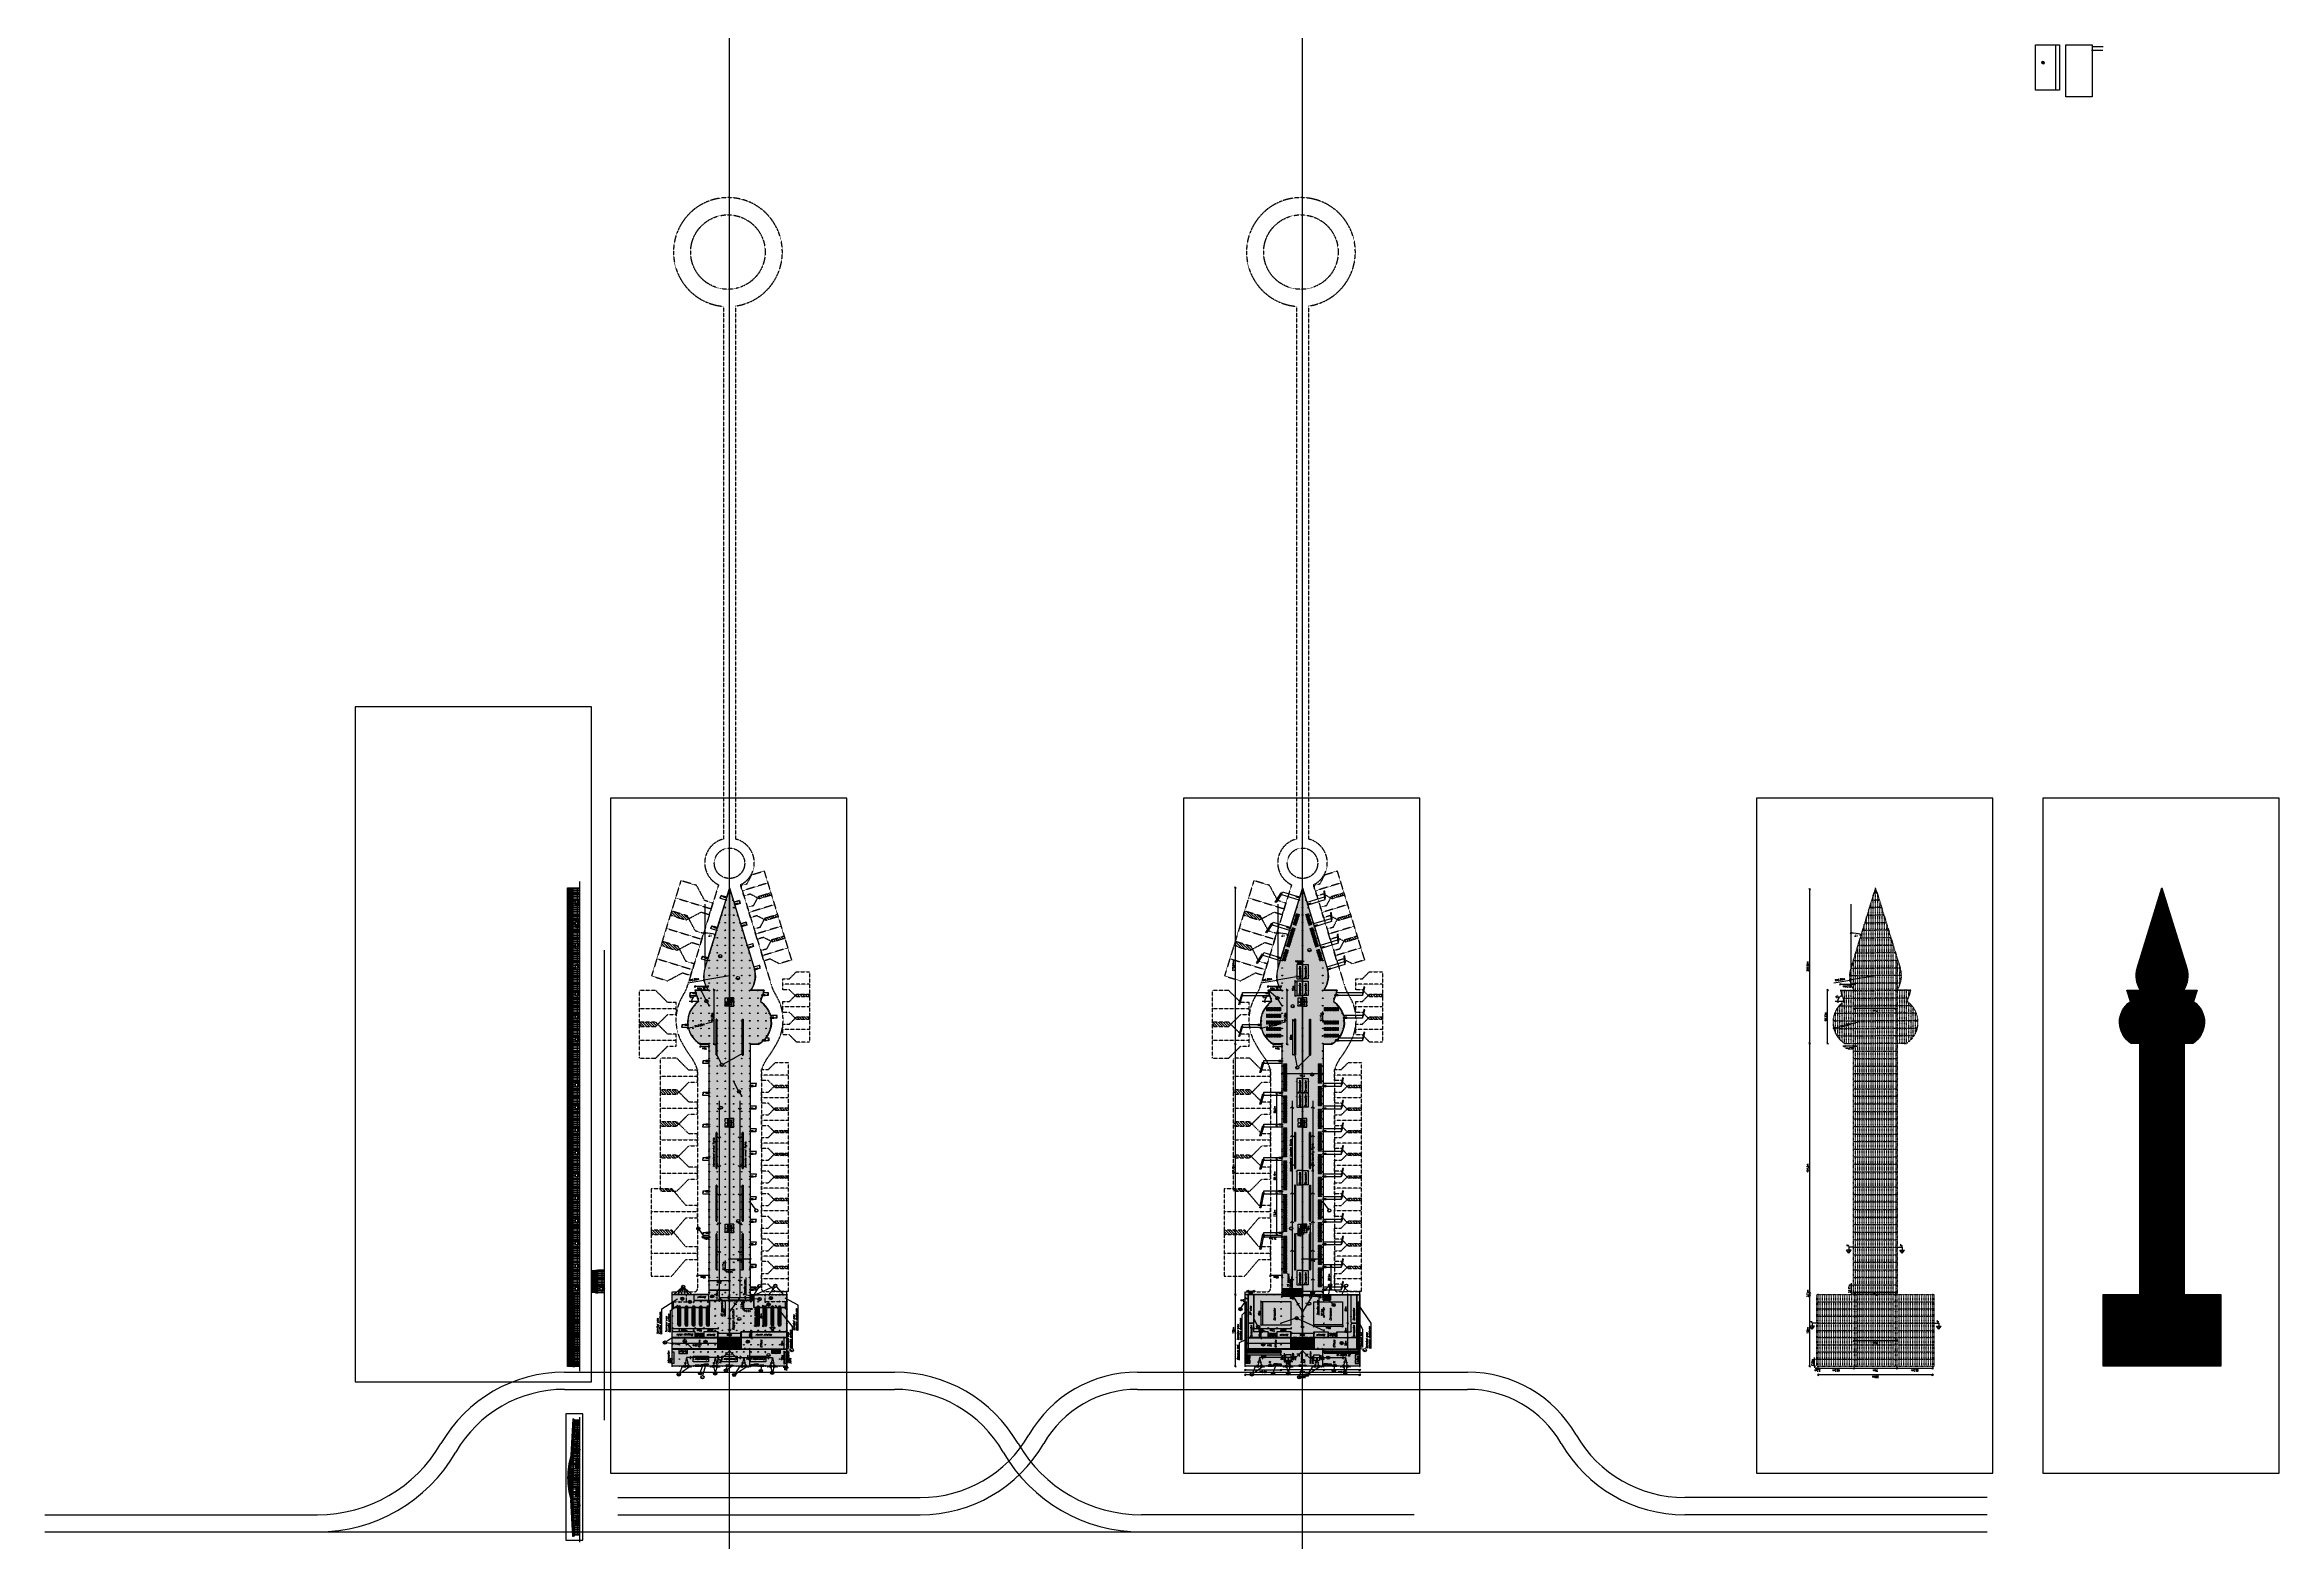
# Model space of a CAD drawing. Header units: millimetres. Extents: x -1 to 12300, y -1929 to 2470.
# Drawn here: x 5041 to 8941, y -1594 to 1019 of the extents above; entities that cross this region are included whole.
import ezdxf

# ---------------------------------------------------------------- set-up
doc = ezdxf.new("R2010")
doc.units = ezdxf.units.MM
for name, pattern in [('ACAD_ISO02W100', [15, 12, -3]), ('DASHDOTBERNUZ', [0.8, 0.4, -0.2, 0, -0.2]), ('DGN Style 1', [0.6, 0, -0.6]), ('HIDDENBERNUZ', [0.3, 0.2, -0.1])]:
    doc.linetypes.add(name, pattern=pattern)
doc.layers.get('0').update_dxf_attribs({"color": 250})
for name, color, linetype in [('01A', 250, 'HIDDENBERNUZ'), ('01C', 250, 'Continuous'), ('01cotes', 200, 'Continuous'), ('01E', 250, 'DASHDOTBERNUZ'), ('01TXT', 250, 'Continuous'), ('01TXTINCENDIext', 7, 'Continuous'), ('01TXTINCENDIman', 7, 'Continuous'), ('01TXTmaterial', 31, 'Continuous'), ('05C', 1, 'Continuous'), ('05CPIL', 250, 'Continuous'), ('0autopista', 200, 'Continuous'), ('0fingers', 250, 'Continuous'), ('0parquing', 250, 'HIDDENBERNUZ'), ('0serveis', 6, 'HIDDENBERNUZ'), ('0Terminal', 250, 'Continuous'), ('_alçat', 7, 'Continuous'), ('_alçat2', 7, 'Continuous'), ('_coberta', 7, 'Continuous'), ('espais terminal', 9, 'Continuous'), ('fluxes', 9, 'Continuous')]:
    doc.layers.add(name, color=color, linetype=linetype)
for name, color, linetype, plot in [('_AUXILIAR', 135, 'Continuous', False), ('TR-AUX-OFICINES', 9, 'Continuous', False), ('viewport', 241, 'Continuous', False)]:
    doc.layers.add(name, color=color, linetype=linetype, plot=plot)
doc.styles.add('_FERROS', font='romans.shx', dxfattribs={"width": 0.9})
doc.styles.add('_PEGATINES', font='romans.shx', dxfattribs={"width": 0.9, "oblique": 20})
doc.dimstyles.new('_100PS1500', dxfattribs={"dimtxt": 3.2, "dimasz": 3, "dimexe": 0.18, "dimexo": 0.0625, "dimgap": 2, "dimtad": 1, "dimrnd": 0.01, "dimzin": 12, "dimdsep": 46, "dimtxsty": '_FERROS', "dimblk": 'OBLIQUE', "dimcen": 0.09, "dimdle": 0.5, "dimse1": 1, "dimse2": 1, "dimclrt": 7, "dimadec": 0, "dimazin": 0, "dimtfac": 1, "dimtix": 1, "dimtmove": 2, "dimatfit": 3, "dimldrblk": 'OBLIQUE', "dimfxl": 1, "dimtvp": 0.882353, "dimtolj": 1, "dimtzin": 0, "dimarcsym": 0})
picture_1 = doc.add_image_def('image1.jpg', size_in_pixel=(1459, 777))
picture_2 = doc.add_image_def('image2.jpg', size_in_pixel=(1392, 700))
pattern_1 = [(90, (18.704966, 37.508332), (-0.01, 6e-19), [])]
pattern_2 = [(360, (37.508332, -17.139966), (2e-18, 0.01), [])]
pattern_3 = [(135, (8442.9877, 5937.7986), (-1.122532, -1.122532), [])]
pattern_4 = [(180, (4143.20062, -8717.59038), (-7e-17, -0.28575), [])]

# ---------------------------------------------------------------- blocks, each defined once
blk = doc.blocks.new('_PIL0')
at = {"color": 3, "linetype": 'DASHDOTBERNUZ', "ltscale": 0.4}
for p, q in [((0.7, 0), (-0.7, 0)), ((0, -0.7), (0, 0.7))]:
    blk.add_line(p, q, dxfattribs=at)
blk.add_circle((0, 0), 0.5)
blk = doc.blocks.new('A$C36DD4FB1')
at = {"layer": '0parquing'}
for points in [[(0, -40), (36, -40), (60.5, -11), (80.5, -11), (80.5, 11), (60.5, 11), (35.9, 40), (0, 40), (0, -40)], [(0, 0), (80.5, 0)]]:
    blk.add_lwpolyline(points, dxfattribs=at)
blk = doc.blocks.new('PK-GRAN1')
at = {"layer": '01C'}
for p, q in [((69, 36.2), (100.5, 36.2)), ((69, 31.2), (69, 36.2)), ((69, 31.2), (100.5, 31.2))]:
    blk.add_line(p, q, dxfattribs=at)
at = {"layer": '0fingers'}
blk.add_lwpolyline([(67.3, 33.6), (69, 33.2), (63.5, 6.6), (61.8, 6.9)], close=True, dxfattribs=at)
at = {"layer": '01C', "rotation": 359.977349502434}
blk.add_blockref('A$C36DD4FB1', (0, 0), dxfattribs=at)
blk = doc.blocks.new('PK-PETIT')
at = {"layer": '01C'}
for p, q in [((11.5, -14.8), (-20, -14.8)), ((11.5, -19.8), (-20, -19.8)), ((11.5, -14.8), (11.5, -19.8))]:
    blk.add_line(p, q, dxfattribs=at)
at = {"layer": '0fingers'}
blk.add_lwpolyline([(11.5, -16.7), (13.2, -17.1), (15.6, -5.1), (13.9, -4.7)], close=True, dxfattribs=at)
at = {"layer": '0parquing'}
for points in [[(46.5, -22), (24.1, -22), (11.5, -9.5), (0, -9.5), (0, 9.5), (11.5, 9.5), (24.1, 22), (46.5, 22), (46.5, -22)], [(46.5, 0), (0, 0)]]:
    blk.add_lwpolyline(points, dxfattribs=at)
blk = doc.blocks.new('*U20')
at = {"layer": '05CPIL'}
blk.add_blockref('_PIL0', (0, 0), dxfattribs=at)
blk = doc.blocks.new('*U21')
at = {"layer": '05CPIL', "color": 0, "linetype": 'ByBlock', "lineweight": -2, "transparency": 16777216}
for p in [(0, 125), (62.5, 125), (0, 112.5), (0, 100), (0, 87.5), (62.5, 112.5), (62.5, 100), (62.5, 87.5), (0, 75), (0, 62.5), (0, 50), (62.5, 75), (62.5, 62.5), (62.5, 50), (0, 37.5), (0, 25), (0, 12.5), (0, 0), (62.5, 37.5), (62.5, 25), (62.5, 12.5), (62.5, 0)]:
    blk.add_blockref('*U20', p, dxfattribs=at)
blk = doc.blocks.new('A$C365033A8')
at = {"linetype": 'Continuous', "lineweight": 0, "flags": 128}
blk.add_lwpolyline([(0.8, 0.2), (0.6, 0.7), (0, 0.5), (0.1, 0)], close=True, dxfattribs=at)
at = {"linetype": 'DGN Style 1', "lineweight": 0, "flags": 128}
blk.add_lwpolyline([(0.6, 0.6), (0.8, 0.2), (0.8, 0.2), (0.1, 0), (0, 0.5), (0.6, 0.7)], close=True, dxfattribs=at)
at = {"linetype": 'Continuous', "lineweight": 0, "flags": 128}
blk.add_lwpolyline([(0.6, 0.6), (0.1, 0.5), (0.2, 0.1), (0.8, 0.2)], dxfattribs=at)
blk = doc.blocks.new('CADIRES')
at = {"layer": '01C', "xscale": -1, "rotation": 104.8649578604252}
for p in [(0.5, 2.9), (1.1, 2.9), (1.6, 2.9), (2.2, 2.9), (2.7, 2.9), (3.3, 2.9), (3.8, 2.9), (4.4, 2.9), (4.9, 2.9), (5.5, 2.9)]:
    blk.add_blockref('A$C365033A8', p, dxfattribs=at)
at = {"layer": '01C', "rotation": 75.13504216545468}
for p in [(0.5, -0.1), (1.1, -0.1), (1.6, -0.1), (2.2, -0.1), (2.7, -0.1), (3.3, -0.1), (3.8, -0.1), (4.4, -0.1), (4.9, -0.1), (5.5, -0.1)]:
    blk.add_blockref('A$C365033A8', p, dxfattribs=at)
blk = doc.blocks.new('*U29')
at = {"layer": '01C'}
blk.add_blockref('CADIRES', (-2.8, -1.4), dxfattribs=at)
blk = doc.blocks.new('*U30')
at = {"layer": '01C', "color": 0, "linetype": 'ByBlock', "lineweight": -2, "transparency": 16777216}
for p in [(0, 61.6), (0, 58.8), (0, 56), (0, 53.2), (0, 50.4), (0, 47.6), (0, 44.8), (0, 42), (0, 39.2), (0, 36.4), (0, 33.6), (0, 30.8), (0, 28), (0, 25.2), (0, 22.4), (0, 19.6), (0, 16.8), (0, 14), (0, 11.2), (0, 8.4), (0, 5.6), (0, 2.8), (0, 0)]:
    blk.add_blockref('*U29', p, dxfattribs=at)
blk = doc.blocks.new('*U32')
at = {"layer": '01C'}
blk.add_blockref('CADIRES', (-2.8, -1.4), dxfattribs=at)
blk = doc.blocks.new('*U31')
at = {"layer": '01C', "color": 0, "linetype": 'ByBlock', "lineweight": -2, "transparency": 16777216}
for p in [(0, 47.6), (0, 44.8), (0, 42), (0, 39.2), (0, 36.4), (0, 33.6), (0, 30.8), (0, 28), (0, 25.2), (0, 22.4), (0, 19.6), (0, 16.8), (0, 14), (0, 11.2), (0, 8.4), (0, 5.6), (0, 2.8), (0, 0)]:
    blk.add_blockref('*U32', p, dxfattribs=at)
blk = doc.blocks.new('*U34')
at = {"layer": '01C'}
blk.add_blockref('CADIRES', (-2.8, -1.4), dxfattribs=at)
blk = doc.blocks.new('*U33')
at = {"layer": '01C', "color": 0, "linetype": 'ByBlock', "lineweight": -2, "transparency": 16777216}
for p in [(0, 47.6), (0, 44.8), (0, 42), (0, 39.2), (0, 36.4), (0, 33.6), (0, 30.8), (0, 28), (0, 25.2), (0, 22.4), (0, 19.6), (0, 16.8), (0, 14), (0, 11.2), (0, 8.4), (0, 5.6), (0, 2.8), (0, 0)]:
    blk.add_blockref('*U34', p, dxfattribs=at)
blk = doc.blocks.new('*U36')
at = {"layer": '01C'}
blk.add_blockref('CADIRES', (-2.8, -1.4), dxfattribs=at)
blk = doc.blocks.new('*U35')
at = {"layer": '01C', "color": 0, "linetype": 'ByBlock', "lineweight": -2, "transparency": 16777216}
for p in [(0, 44.8), (0, 42), (0, 39.2), (0, 36.4), (0, 33.6), (0, 30.8), (0, 28), (0, 25.2), (0, 22.4), (0, 19.6), (0, 16.8), (0, 14), (0, 11.2), (0, 8.4), (0, 5.6), (0, 2.8), (0, 0)]:
    blk.add_blockref('*U36', p, dxfattribs=at)
blk = doc.blocks.new('*U38')
at = {"layer": '01C'}
blk.add_blockref('CADIRES', (-2.8, -1.4), dxfattribs=at)
blk = doc.blocks.new('*U37')
at = {"layer": '01C', "color": 0, "linetype": 'ByBlock', "lineweight": -2, "transparency": 16777216}
for p in [(0, 44.8), (0, 42), (0, 39.2), (0, 36.4), (0, 33.6), (0, 30.8), (0, 28), (0, 25.2), (0, 22.4), (0, 19.6), (0, 16.8), (0, 14), (0, 11.2), (0, 8.4), (0, 5.6), (0, 2.8), (0, 0)]:
    blk.add_blockref('*U38', p, dxfattribs=at)
blk = doc.blocks.new('*U40')
at = {"layer": '01C'}
blk.add_blockref('CADIRES', (-2.8, -1.4), dxfattribs=at)
blk = doc.blocks.new('*U39')
at = {"layer": '01C', "color": 0, "linetype": 'ByBlock', "lineweight": -2, "transparency": 16777216}
for p in [(0, 61.6), (0, 58.8), (0, 56), (0, 53.2), (0, 50.4), (0, 47.6), (0, 44.8), (0, 42), (0, 39.2), (0, 36.4), (0, 33.6), (0, 30.8), (0, 28), (0, 25.2), (0, 22.4), (0, 19.6), (0, 16.8), (0, 14), (0, 11.2), (0, 8.4), (0, 5.6), (0, 2.8), (0, 0)]:
    blk.add_blockref('*U40', p, dxfattribs=at)
blk = doc.blocks.new('*U42')
at = {"layer": '01C'}
blk.add_blockref('CADIRES', (-2.8, -1.4), dxfattribs=at)
blk = doc.blocks.new('*U41')
at = {"layer": '01C', "color": 0, "linetype": 'ByBlock', "lineweight": -2, "transparency": 16777216}
for p in [(0, 30.8), (0, 28), (0, 25.2), (0, 22.4), (0, 19.6), (0, 16.8), (0, 14), (0, 11.2), (0, 8.4), (0, 5.6), (0, 2.8), (0, 0)]:
    blk.add_blockref('*U42', p, dxfattribs=at)
blk = doc.blocks.new('*U44')
at = {"layer": '01C'}
blk.add_blockref('CADIRES', (-2.8, -1.4), dxfattribs=at)
blk = doc.blocks.new('*U43')
at = {"layer": '01C', "color": 0, "linetype": 'ByBlock', "lineweight": -2, "transparency": 16777216}
for p in [(0, 30.8), (0, 28), (0, 25.2), (0, 22.4), (0, 19.6), (0, 16.8), (0, 14), (0, 11.2), (0, 8.4), (0, 5.6), (0, 2.8), (0, 0)]:
    blk.add_blockref('*U44', p, dxfattribs=at)
blk = doc.blocks.new('*U46')
at = {"layer": '01C'}
blk.add_blockref('CADIRES', (-2.8, -1.4), dxfattribs=at)
blk = doc.blocks.new('*U45')
at = {"layer": '01C', "color": 0, "linetype": 'ByBlock', "lineweight": -2, "transparency": 16777216}
for p in [(0, 30.8), (0, 28), (0, 25.2), (0, 22.4), (0, 19.6), (0, 16.8), (0, 14), (0, 11.2), (0, 8.4), (0, 5.6), (0, 2.8), (0, 0)]:
    blk.add_blockref('*U46', p, dxfattribs=at)
blk = doc.blocks.new('*U48')
at = {"layer": '01C'}
blk.add_blockref('CADIRES', (-2.8, -1.4), dxfattribs=at)
blk = doc.blocks.new('*U47')
at = {"layer": '01C', "color": 0, "linetype": 'ByBlock', "lineweight": -2, "transparency": 16777216}
for p in [(0, 30.8), (0, 28), (0, 25.2), (0, 22.4), (0, 19.6), (0, 16.8), (0, 14), (0, 11.2), (0, 8.4), (0, 5.6), (0, 2.8), (0, 0)]:
    blk.add_blockref('*U48', p, dxfattribs=at)
blk = doc.blocks.new('*U50')
at = {"layer": '01C'}
blk.add_blockref('CADIRES', (-2.8, -1.4), dxfattribs=at)
blk = doc.blocks.new('*U49')
at = {"layer": '01C', "color": 0, "linetype": 'ByBlock', "lineweight": -2, "transparency": 16777216}
for p in [(0, 30.8), (0, 28), (0, 25.2), (0, 22.4), (0, 19.6), (0, 16.8), (0, 14), (0, 11.2), (0, 8.4), (0, 5.6), (0, 2.8), (0, 0)]:
    blk.add_blockref('*U50', p, dxfattribs=at)
blk = doc.blocks.new('*U52')
at = {"layer": '01C'}
blk.add_blockref('CADIRES', (-2.8, -1.4), dxfattribs=at)
blk = doc.blocks.new('*U51')
at = {"layer": '01C', "color": 0, "linetype": 'ByBlock', "lineweight": -2, "transparency": 16777216}
for p in [(0, 30.8), (0, 28), (0, 25.2), (0, 22.4), (0, 19.6), (0, 16.8), (0, 14), (0, 11.2), (0, 8.4), (0, 5.6), (0, 2.8), (0, 0)]:
    blk.add_blockref('*U52', p, dxfattribs=at)
blk = doc.blocks.new('*U54')
at = {"layer": '01C'}
blk.add_blockref('CADIRES', (-2.8, -1.4), dxfattribs=at)
blk = doc.blocks.new('*U53')
at = {"layer": '01C', "color": 0, "linetype": 'ByBlock', "lineweight": -2, "transparency": 16777216}
for p in [(0, 30.8), (0, 28), (0, 25.2), (0, 22.4), (0, 19.6), (0, 16.8), (0, 14), (0, 11.2), (0, 8.4), (0, 5.6), (0, 2.8), (0, 0)]:
    blk.add_blockref('*U54', p, dxfattribs=at)
blk = doc.blocks.new('*U56')
at = {"layer": '01C'}
blk.add_blockref('CADIRES', (-2.8, -1.4), dxfattribs=at)
blk = doc.blocks.new('*U55')
at = {"layer": '01C', "color": 0, "linetype": 'ByBlock', "lineweight": -2, "transparency": 16777216}
for p in [(0, 30.8), (0, 28), (0, 25.2), (0, 22.4), (0, 19.6), (0, 16.8), (0, 14), (0, 11.2), (0, 8.4), (0, 5.6), (0, 2.8), (0, 0)]:
    blk.add_blockref('*U56', p, dxfattribs=at)
blk = doc.blocks.new('*U58')
at = {"layer": '01C'}
blk.add_blockref('CADIRES', (-2.8, -1.4), dxfattribs=at)
blk = doc.blocks.new('*U57')
at = {"layer": '01C', "color": 0, "linetype": 'ByBlock', "lineweight": -2, "transparency": 16777216}
for p in [(0, 30.8), (0, 28), (0, 25.2), (0, 22.4), (0, 19.6), (0, 16.8), (0, 14), (0, 11.2), (0, 8.4), (0, 5.6), (0, 2.8), (0, 0)]:
    blk.add_blockref('*U58', p, dxfattribs=at)
blk = doc.blocks.new('CINTA')
at = {"layer": '01C', "linetype": 'Continuous'}
h = blk.add_hatch(dxfattribs=at)
h.set_pattern_fill('USER', color=256, scale=0.01, angle=90, pattern_type=0)
h.set_pattern_definition(pattern_1)
h.paths.add_polyline_path([(0.1, 0.6), (0.1, 62.2), (0.2, 62.2), (0.2, 0.6)])
h = blk.add_hatch(dxfattribs=at)
h.set_pattern_fill('USER', color=256, scale=0.05, angle=90, pattern_type=0)
h.set_pattern_definition([(90, (28.7643, 81.89081), (-0.05, 3e-18), [])])
h.paths.add_polyline_path([(0.2, 61.2), (0.2, 1.6), (1.3, 1.6), (1.3, 61.2)])
h.paths.add_polyline_path([(0.8, 59.2), (0.8, 59.3), (0.8, 59.3), (0.8, 59.2)], flags=16)
h.paths.add_polyline_path([(0.8, 57.6), (0.8, 57.6), (0.8, 57.6), (0.8, 57.6)], flags=16)
h = blk.add_hatch(dxfattribs=at)
h.set_pattern_fill('USER', color=256, scale=0.01, angle=90, pattern_type=0)
h.set_pattern_definition(pattern_1)
h.paths.add_polyline_path([(1.4, 0.6), (1.4, 62.2), (1.4, 62.2), (1.4, 0.6)])
for p, q in [((0, 62.8), (0, 0)), ((0, 62.8), (0, 62.8)), ((1.6, 62.8), (0, 62.8)), ((0, 62.7), (0, 0)), ((0, 62.7), (1.5, 62.7)), ((0, 61.9), (0, 61.9)), ((0.1, 61.9), (0, 61.9)), ((0, 61.3), (0.1, 61.3)), ((0.1, 62.2), (0.2, 62.2)), ((0.1, 0.6), (0.1, 62.2)), ((0.2, 62.2), (0.2, 0.6)), ((0.2, 61.2), (0.2, 61.9)), ((0.2, 61.9), (0.2, 61.9)), ((0.2, 61.9), (0.2, 61.9)), ((0.2, 61.9), (0.2, 61.9)), ((0.2, 61.3), (0.2, 61.3)), ((1.3, 61.2), (0.2, 61.2)), ((0.2, 57), (0.2, 61.2)), ((0.2, 6), (0.2, 57)), ((1.3, 61.9), (1.3, 61.2)), ((1.4, 61.9), (1.3, 61.9)), ((1.3, 61.9), (1.3, 61.9)), ((1.3, 61.3), (1.4, 61.3)), ((1.3, 61.2), (1.3, 56.8)), ((1.3, 56.8), (1.3, 5.8)), ((1.4, 62.2), (1.4, 62.2)), ((1.4, 0.6), (1.4, 62.2)), ((1.4, 0.6), (1.4, 62.2)), ((1.5, 61.9), (1.4, 61.9)), ((1.5, 61.3), (1.4, 61.3)), ((1.5, 62.7), (1.5, 0)), ((1.5, 61.9), (1.5, 61.9)), ((1.6, 62.8), (1.6, 0)), ((0, 1.5), (0.1, 1.5)), ((0, 0.9), (0, 0.9)), ((0, 0.9), (0.1, 0.9)), ((0, 0), (0, 0)), ((0, 0), (1.6, 0)), ((1.5, 0), (0, 0)), ((0.2, 0.6), (0.1, 0.6)), ((0.2, 1.6), (0.2, 6)), ((0.2, 1.6), (1.3, 1.6)), ((0.2, 0.9), (0.2, 1.6)), ((0.2, 1.5), (0.2, 1.5)), ((0.2, 0.9), (0.2, 0.9)), ((0.2, 0.9), (0.2, 0.9)), ((0.2, 0.9), (0.2, 0.9)), ((1.3, 5.8), (1.3, 1.6)), ((1.3, 1.6), (1.3, 0.9)), ((1.4, 1.5), (1.3, 1.5)), ((1.3, 0.9), (1.4, 0.9)), ((1.3, 0.9), (1.3, 0.9)), ((1.4, 1.5), (1.5, 1.5)), ((1.4, 0.9), (1.5, 0.9)), ((1.4, 0.6), (1.4, 0.6)), ((1.5, 0.9), (1.5, 0.9))]:
    blk.add_line(p, q, dxfattribs=at)
for centre, radius, start, end in [((0.1, 61.9), 0.0175, 109.4849, 173.4157), ((0.2, 61.5), 0.417, 97.1878, 108.3507), ((0.1, 61.5), 0.428, 74.9655, 77.6554), ((0.2, 61.9), 0.0175, 8.7267, 73.4382), ((1.4, 61.9), 0.0175, 106.5618, 171.2733), ((1.5, 61.5), 0.428, 102.3446, 105.0345), ((1.4, 61.5), 0.417, 71.6493, 82.8122), ((1.5, 61.9), 0.0175, 6.5843, 70.5151), ((0.2, 1.3), 0.417, 251.6493, 262.8122), ((0.1, 0.9), 0.0175, 186.5843, 250.5151), ((0.2, 0.9), 0.0175, 286.5618, 351.2733), ((0.1, 1.3), 0.428, 282.3446, 285.0345), ((1.4, 0.9), 0.0175, 188.7267, 253.4382), ((1.5, 1.3), 0.428, 254.9655, 257.6554), ((1.4, 1.3), 0.417, 277.1878, 288.3507), ((1.5, 0.9), 0.0175, 289.4849, 353.4157)]:
    blk.add_arc(centre, radius, start, end, dxfattribs=at)
blk = doc.blocks.new('A$C04510C17')
h = blk.add_hatch(color=256)
h.paths.add_polyline_path([(-43, 25), (-86, 25, 0.0704864), (-90, 0, 0.0704864), (-86, -25), (-43, -25)])
h.paths.add_polyline_path([(43, 25), (65, 62, 0.14167671), (22, 87), (0, 50)])
h.paths.add_polyline_path([(-20, 0, 1), (20, 0, 1)])
h.paths.add_polyline_path([(0, -50), (22, -87, 0.14167671), (65, -62), (43, -25)])
for p, q in [((-65, 62), (-43, 25)), ((-45, 78), (-22, 38)), ((-22, 87), (0, 50)), ((86, 25), (43, 25)), ((90, 0), (43, 0)), ((-43, -25), (-65, -62)), ((-22, -37), (-45, -78)), ((0, -50), (-22, -87)), ((86, -25), (43, -25))]:
    blk.add_line(p, q)
for points in [[(-415, 799), (-415, 759, 0.59292706), (-415, -759), (-415, -799)], [(-400, 806), (-400, 750, 0.6), (-400, -750), (-400, -806)], [(400, -806), (400, -750, 0.6), (400, 750), (400, 806)], [(415, -799), (415, -759, 0.59292706), (415, 759), (415, 799)]]:
    blk.add_lwpolyline(points, format="xyb")
for points in [[(-839, -19), (-839, -19), (-844, -13), (-848, 0), (-844, 13), (-839, 19), (-839, 19)], [(-841, -13), (-842, -12), (-846, 0), (-842, 12), (-841, 13)], [(-400, 752), (-400, 752), (-393, 761), (-387, 778), (-393, 796), (-400, 805), (-400, 805)], [(-397, 760), (-395, 762), (-390, 778), (-395, 795), (-397, 797)], [(0, -50), (43, -25), (43, 25), (0, 50), (-43, 25), (-43, -25)], [(400, 752), (400, 752), (393, 761), (387, 778), (393, 796), (400, 805), (400, 805)], [(397, 760), (395, 762), (390, 778), (395, 795), (397, 797)], [(436, 717), (436, 717), (433, 724), (424, 734), (411, 737), (403, 736), (403, 736)], [(432, 721), (431, 723), (423, 733), (411, 735), (409, 735)], [(-400, -752), (-400, -752), (-393, -761), (-387, -778), (-393, -796), (-400, -805), (-400, -805)], [(-397, -760), (-395, -762), (-390, -778), (-395, -795), (-397, -797)], [(400, -752), (400, -752), (393, -761), (387, -778), (393, -796), (400, -805), (400, -805)], [(397, -760), (395, -762), (390, -778), (395, -795), (397, -797)], [(403, -736), (403, -736), (411, -737), (424, -734), (433, -724), (436, -717), (436, -717)], [(409, -735), (411, -735), (423, -733), (431, -723), (432, -721)]]:
    blk.add_lwpolyline(points, close=True)
for points in [[(-43, 25), (-834, 25), (-839, 20), (-839, -20), (-834, -25), (-43, -25)], [(-90, -3), (-825, -3), (-825, 3), (-90, 3)], [(0, 50), (395, 735), (402, 736), (437, 716), (439, 710), (43, 25)], [(48, 76), (415, 713), (410, 716), (42, 79)], [(43, -25), (439, -710), (437, -716), (402, -736), (395, -735), (0, -50)], [(42, -79), (410, -716), (415, -713), (48, -76)]]:
    blk.add_lwpolyline(points)
for radius in [900, 90, 20]:
    blk.add_circle((0, 0), radius)
blk = doc.blocks.new('A$C72F4723C')
at = {"lineweight": 9}
for p, q in [((0, 0.7), (0, 0.7)), ((0, 0.7), (0, 0.7)), ((0, 0.7), (0, 0.7)), ((0, 0.7), (0, 0.7)), ((0, 0.7), (0, 0.7)), ((0, 0.7), (0, 0.7)), ((0, 0.7), (0, 0.7)), ((0, 0.7), (0, 0.7)), ((0, 0.7), (0, 0.7)), ((0, 0.6), (0, 0.7)), ((0, 0.7), (0, 0.7)), ((0, 0.7), (0, 0.7)), ((0, 0.7), (0, 0.7)), ((0, 0.7), (0, 0.7)), ((0, 0.7), (0, 0.7)), ((0, 0.7), (0, 0.7)), ((0, 0.7), (0, 0.7)), ((0, 0.7), (0, 0.7)), ((0, 0.7), (0, 0.7)), ((0, 0.7), (0, 0.7)), ((0, 0.7), (0, 0.7)), ((0, 0.7), (0, 0.7)), ((0, 0.6), (0, 0.7)), ((0, 0.6), (0, 0.6)), ((0.1, 0.6), (0.1, 0.7)), ((0.1, 0.7), (0.1, 0.7)), ((0.1, 0.7), (0.1, 0.7)), ((0.1, 0.7), (0.1, 0.7)), ((0.1, 0.7), (0.1, 0.7)), ((0.1, 0.7), (0.1, 0.7)), ((0.1, 0.7), (0.1, 0.7)), ((0.1, 0.7), (0.1, 0.7)), ((0.1, 0.7), (0.1, 0.7)), ((0.1, 0.7), (0.1, 0.7)), ((0.1, 0.7), (0.1, 0.7)), ((0.1, 0.7), (0.1, 0.7)), ((0.1, 0.7), (0.1, 0.7)), ((0.1, 0.6), (0.1, 0.7)), ((0.1, 0.7), (0.1, 0.7)), ((0.1, 0.7), (0.1, 0.7)), ((0.1, 0.7), (0.1, 0.7)), ((0.1, 0.7), (0.1, 0.7)), ((0.1, 0.7), (0.1, 0.7)), ((0.1, 0.7), (0.1, 0.7)), ((0.1, 0.7), (0.1, 0.7)), ((0.1, 0.7), (0.1, 0.7)), ((0.1, 0.7), (0.1, 0.7)), ((0.1, 0.6), (0.1, 0.6)), ((1.3, 0.7), (1.3, 0.7)), ((1.3, 0.7), (1.3, 0.7)), ((1.3, 0.7), (1.3, 0.7)), ((1.3, 0.7), (1.3, 0.7)), ((1.3, 0.7), (1.3, 0.7)), ((1.3, 0.7), (1.3, 0.7)), ((1.3, 0.7), (1.3, 0.7)), ((1.3, 0.7), (1.3, 0.7)), ((1.3, 0.7), (1.3, 0.7)), ((1.3, 0.6), (1.3, 0.7)), ((1.3, 0.7), (1.3, 0.7)), ((1.3, 0.7), (1.3, 0.7)), ((1.3, 0.7), (1.3, 0.7)), ((1.3, 0.7), (1.3, 0.7)), ((1.3, 0.7), (1.3, 0.7)), ((1.3, 0.7), (1.3, 0.7)), ((1.3, 0.7), (1.3, 0.7)), ((1.3, 0.7), (1.3, 0.7)), ((1.3, 0.7), (1.3, 0.7)), ((1.3, 0.7), (1.3, 0.7)), ((1.3, 0.7), (1.3, 0.7)), ((1.3, 0.7), (1.3, 0.7)), ((1.3, 0.6), (1.3, 0.7)), ((1.3, 0.6), (1.3, 0.7)), ((1.3, 0.7), (1.3, 0.7)), ((1.3, 0.7), (1.4, 0.7)), ((1.3, 0.6), (1.4, 0.7)), ((1.3, 0.6), (1.3, 0.6)), ((1.3, 0.6), (1.3, 0.6)), ((1.4, 0.7), (1.4, 0.7)), ((1.4, 0.7), (1.4, 0.7)), ((1.4, 0.7), (1.4, 0.7)), ((1.4, 0.7), (1.4, 0.7)), ((1.4, 0.7), (1.4, 0.7)), ((1.4, 0.7), (1.4, 0.7)), ((1.4, 0.7), (1.4, 0.7)), ((1.4, 0.7), (1.4, 0.7)), ((1.4, 0.7), (1.4, 0.7)), ((1.4, 0.7), (1.4, 0.7)), ((1.4, 0.7), (1.4, 0.7)), ((1.4, 0.7), (1.4, 0.7)), ((1.4, 0.7), (1.4, 0.7)), ((1.4, 0.7), (1.4, 0.7)), ((1.4, 0.7), (1.4, 0.7)), ((1.4, 0.7), (1.4, 0.7)), ((1.4, 0.7), (1.4, 0.7)), ((1.4, 0.7), (1.4, 0.7)), ((1.4, 0.7), (1.4, 0.7))]:
    blk.add_line(p, q, dxfattribs=at)
at = {"lineweight": 9, "ltscale": 0.3}
for points in [[(0.1, 0.1), (0, 0.1), (0, 0.7), (0.1, 0.7)], [(0, 0.1), (0, 0), (0, 0), (0, 0), (0, 0), (0, 0.1)], [(1.3, 0.1), (1.3, 0.1), (1.3, 0.7), (1.3, 0.7)], [(1.4, 0.1), (1.4, 0), (1.3, 0), (1.3, 0), (1.4, 0), (1.4, 0.1)]]:
    blk.add_lwpolyline(points, close=True, dxfattribs=at)
for centre, start, end in [((0.1, 0.1), 0, 90), ((1.3, 0.1), 90, 180)]:
    blk.add_arc(centre, 0.63, start, end, dxfattribs=at)
blk = doc.blocks.new('A$C6EEB7F1F')
at = {"ltscale": 0.3}
blk.add_blockref('A$C72F4723C', (0, 0), dxfattribs=at)
blk = doc.blocks.new('rotativa')
at = {"layer": '01C', "xscale": 0.002352941176470219, "yscale": 0.002352941176470219, "zscale": 0.002352941176470219}
for p in [(5.3, -0.1), (11.7, -0.1)]:
    blk.add_blockref('A$C04510C17', p, dxfattribs=at)
at = {"layer": '01C', "xscale": -2.352941176470218, "yscale": 2.352941176470218, "zscale": 2.352941176470218, "rotation": 180}
for p in [(0, 0), (13.8, 0)]:
    blk.add_blockref('A$C6EEB7F1F', p, dxfattribs=at)
blk = doc.blocks.new('A$C17FD4830')
at = {"layer": '01C', "linetype": 'Continuous'}
h = blk.add_hatch(dxfattribs=at)
h.set_pattern_fill('USER', color=256, scale=0.01, pattern_type=0)
h.set_pattern_definition(pattern_2)
h.paths.add_polyline_path([(6.4, 1.4), (6.4, 1.4), (0.6, 1.4), (0.6, 1.4)])
h = blk.add_hatch(dxfattribs=at)
h.set_pattern_fill('USER', color=256, scale=0.01, pattern_type=0)
h.set_pattern_definition(pattern_2)
h.paths.add_polyline_path([(6.4, 0.1), (6.4, 0.2), (0.6, 0.2), (0.6, 0.1)])
for p, q in [((0, 1.6), (0, 1.5)), ((6.4, 1.6), (0, 1.6)), ((6.4, 1.5), (0, 1.5)), ((0, 1.5), (0, 0)), ((0, 0), (0, 1.5)), ((6.4, 0), (0, 0)), ((6.4, 0), (0, 0)), ((0.6, 1.4), (0.6, 1.4)), ((0.6, 1.4), (6.4, 1.4)), ((6.4, 1.4), (0.6, 1.4)), ((0.6, 0.1), (0.6, 0.2)), ((0.6, 0.2), (6.4, 0.2)), ((0.6, 0.1), (6.4, 0.1)), ((0.9, 1.5), (0.9, 1.5)), ((0.9, 1.5), (0.9, 1.4)), ((0.9, 1.4), (0.9, 1.3)), ((0.9, 1.3), (1.6, 1.3)), ((0.9, 1.3), (0.9, 1.3)), ((0.9, 1.3), (0.9, 1.3)), ((1.6, 0.2), (0.9, 0.2)), ((0.9, 0.2), (0.9, 0.2)), ((0.9, 0.2), (0.9, 0.2)), ((0.9, 0.1), (0.9, 0)), ((0.9, 0), (0.9, 0)), ((1.5, 1.5), (1.5, 1.4)), ((1.5, 1.4), (1.5, 1.3)), ((1.5, 0.2), (1.5, 0.2)), ((1.5, 0.1), (1.5, 0)), ((1.6, 1.3), (1.6, 0.2)), ((1.6, 1.3), (6, 1.3)), ((1.6, 1.3), (6.4, 1.3)), ((1.6, 1.2), (6.4, 1.2)), ((1.6, 1.2), (6.4, 1.2)), ((1.6, 1.1), (6.4, 1.1)), ((1.6, 1.1), (6.4, 1.1)), ((1.6, 1), (6.4, 1)), ((1.6, 1), (6.4, 1)), ((1.6, 0.9), (6.4, 0.9)), ((1.6, 0.9), (6.4, 0.9)), ((1.6, 0.8), (6.4, 0.8)), ((1.6, 0.8), (6.4, 0.8)), ((1.6, 0.7), (6.4, 0.7)), ((1.6, 0.7), (6.4, 0.7)), ((1.6, 0.6), (6.4, 0.6)), ((1.6, 0.6), (6.4, 0.6)), ((1.6, 0.5), (6.4, 0.5)), ((1.6, 0.5), (6.4, 0.5)), ((1.6, 0.4), (6.4, 0.4)), ((1.6, 0.4), (6.4, 0.4)), ((1.6, 0.3), (6.4, 0.3)), ((1.6, 0.3), (6.4, 0.3)), ((5.8, 0.2), (1.6, 0.2)), ((1.6, 0.2), (6.4, 0.2)), ((6.4, 0.2), (5.8, 0.2)), ((6, 1.3), (6.4, 1.3))]:
    blk.add_line(p, q, dxfattribs=at)
at = {"layer": '01C'}
blk.add_line((6.4, 0), (6.4, 1.6), dxfattribs=at)
at = {"layer": '01C', "linetype": 'Continuous'}
for centre, radius, start, end in [((1.3, 1.4), 0.417, 161.6493, 172.8122), ((0.9, 1.5), 0.0175, 96.5843, 160.5151), ((1.3, 1.5), 0.428, 192.3446, 195.0345), ((0.9, 1.4), 0.0175, 196.5618, 261.2733), ((0.9, 0.2), 0.0175, 98.7267, 163.4382), ((1.3, 0.1), 0.428, 164.9655, 167.6554), ((1.3, 0.2), 0.417, 187.1878, 198.3507), ((0.9, 0.1), 0.0175, 199.4849, 263.4157)]:
    blk.add_arc(centre, radius, start, end, dxfattribs=at)
blk = doc.blocks.new('A$C47A048D5')
at = {"layer": '01C', "linetype": 'Continuous'}
h = blk.add_hatch(dxfattribs=at)
h.set_pattern_fill('USER', color=256, scale=0.01, pattern_type=0)
h.set_pattern_definition(pattern_2)
h.paths.add_polyline_path([(6, 1.4), (6, 1.4), (0.6, 1.4), (0.6, 1.4)])
h = blk.add_hatch(dxfattribs=at)
h.set_pattern_fill('USER', color=256, scale=0.01, pattern_type=0)
h.set_pattern_definition(pattern_2)
h.paths.add_polyline_path([(6, 0.1), (6, 0.2), (0.6, 0.2), (0.6, 0.1)])
for p, q in [((0, 1.6), (0, 1.5)), ((6, 1.6), (0, 1.6)), ((6, 1.5), (0, 1.5)), ((0, 1.5), (0, 0)), ((0, 0), (0, 1.5)), ((6, 0), (0, 0)), ((6, 0), (0, 0)), ((0.6, 1.4), (0.6, 1.4)), ((0.6, 1.4), (6, 1.4)), ((6, 1.4), (0.6, 1.4)), ((0.6, 0.1), (0.6, 0.2)), ((0.6, 0.2), (6, 0.2)), ((0.6, 0.1), (6, 0.1)), ((0.9, 1.5), (0.9, 1.5)), ((0.9, 1.5), (0.9, 1.4)), ((0.9, 1.4), (0.9, 1.3)), ((0.9, 1.3), (1.6, 1.3)), ((0.9, 1.3), (0.9, 1.3)), ((0.9, 1.3), (0.9, 1.3)), ((1.6, 0.2), (0.9, 0.2)), ((0.9, 0.2), (0.9, 0.2)), ((0.9, 0.2), (0.9, 0.2)), ((0.9, 0.1), (0.9, 0)), ((0.9, 0), (0.9, 0)), ((1.5, 1.5), (1.5, 1.4)), ((1.5, 1.4), (1.5, 1.3)), ((1.5, 0.2), (1.5, 0.2)), ((1.5, 0.1), (1.5, 0)), ((1.6, 1.3), (1.6, 0.2)), ((1.6, 1.3), (6, 1.3)), ((1.6, 1.3), (6, 1.3)), ((1.6, 1.2), (6, 1.2)), ((1.6, 1.2), (6, 1.2)), ((1.6, 1.1), (6, 1.1)), ((1.6, 1.1), (6, 1.1)), ((1.6, 1), (6, 1)), ((1.6, 1), (6, 1)), ((1.6, 0.9), (6, 0.9)), ((1.6, 0.9), (6, 0.9)), ((1.6, 0.8), (6, 0.8)), ((1.6, 0.8), (6, 0.8)), ((1.6, 0.7), (6, 0.7)), ((1.6, 0.7), (6, 0.7)), ((1.6, 0.6), (6, 0.6)), ((1.6, 0.6), (6, 0.6)), ((1.6, 0.5), (6, 0.5)), ((1.6, 0.5), (6, 0.5)), ((1.6, 0.4), (6, 0.4)), ((1.6, 0.4), (6, 0.4)), ((1.6, 0.3), (6, 0.3)), ((1.6, 0.3), (6, 0.3)), ((5.8, 0.2), (1.6, 0.2)), ((1.6, 0.2), (6, 0.2)), ((6, 0.2), (5.8, 0.2)), ((6, 1.3), (6, 1.3))]:
    blk.add_line(p, q, dxfattribs=at)
at = {"layer": '01C'}
blk.add_line((6, 0), (6, 1.6), dxfattribs=at)
at = {"layer": '01C', "linetype": 'Continuous'}
for centre, radius, start, end in [((1.3, 1.4), 0.417, 161.6493, 172.8122), ((0.9, 1.5), 0.0175, 96.5843, 160.5151), ((1.3, 1.5), 0.428, 192.3446, 195.0345), ((0.9, 1.4), 0.0175, 196.5618, 261.2733), ((0.9, 0.2), 0.0175, 98.7267, 163.4382), ((1.3, 0.1), 0.428, 164.9655, 167.6554), ((1.3, 0.2), 0.417, 187.1878, 198.3507), ((0.9, 0.1), 0.0175, 199.4849, 263.4157)]:
    blk.add_arc(centre, radius, start, end, dxfattribs=at)
blk = doc.blocks.new('recollida')
at = {"layer": '01C'}
h = blk.add_hatch(dxfattribs=at)
h.set_pattern_fill('ANSI31', color=256, scale=0.5, angle=-90)
h.set_pattern_definition([(45, (1186.731, 6323.8902), (-1.122532, 1.122532), [])])
h.paths.add_polyline_path([(2.5, -2.5, 1), (2.5, 2.5), (-27.5, 2.5, 1), (-27.5, -2.5)])
h.paths.add_polyline_path([(0, 0.5, -1), (0, -0.5, -1)], flags=16)
h.paths.add_polyline_path([(-12.5, -0.5, -1), (-12.5, 0.5, -1)], flags=16)
h.paths.add_polyline_path([(-25, -0.5, -1), (-25, 0.5, -1)], flags=16)
for p, q in [((-27.5, 2.5), (2.5, 2.5)), ((-27.5, -2.5), (2.5, -2.5))]:
    blk.add_line(p, q, dxfattribs=at)
for centre, start, end in [((-27.5, 0), 90, 270), ((2.5, 0), 270, 90)]:
    blk.add_arc(centre, 2.5, start, end, dxfattribs=at)
blk = doc.blocks.new('portadoble')
at = {"layer": '01C'}
for p, q in [((0, -0.2), (0, 0)), ((0, 0), (0.1, 0)), ((0.1, 0), (0.1, -0.2)), ((2.1, 0), (2.1, -0.2)), ((2.2, 0), (2.1, 0)), ((2.2, -0.2), (2.2, 0)), ((0.1, -0.2), (0, -0.2)), ((0.1, -1.2), (0.1, -0.2)), ((0.1, -0.2), (0.1, -1.2)), ((0.1, -0.2), (0.1, -0.2)), ((0.1, -1.2), (0.1, -1.2)), ((2, -0.2), (2, -1.2)), ((2.1, -0.2), (2, -0.2)), ((2, -1.2), (2.1, -1.2)), ((2.1, -1.2), (2.1, -0.2)), ((2.1, -0.2), (2.2, -0.2))]:
    blk.add_line(p, q, dxfattribs=at)
for centre, start, end in [((0.1, -0.2), 271.9192, 359.9782), ((2.1, -0.2), 180.0219, 268.0808)]:
    blk.add_arc(centre, 1, start, end, dxfattribs=at)
blk = doc.blocks.new('_Oblique')
for p, q in [((0, -0.5), (0, 0.5)), ((0, 0), (0.5, 0))]:
    blk.add_line(p, q)
at = {"layer": '01C', "color": 7, "linetype": 'ByBlock', "lineweight": -2}
blk.add_line((-0.5, -0.5), (0.5, 0.5), dxfattribs=at)
blk = doc.blocks.new('*D67')
at = {"layer": '01cotes', "color": 0, "lineweight": -2, "transparency": 16777216}
blk.add_line((7274.4, -1293.2), (7198.4, -1293.2), dxfattribs=at)
at = {"layer": 'DEFPOINTS', "color": 0, "transparency": 16777216}
for p in [(7198.9, -1293.2), (7198.9, -1293.2), (7273.9, -1293.2)]:
    blk.add_point(p, dxfattribs=at)
at = {"layer": '01cotes', "color": 0, "lineweight": -2, "transparency": 16777216, "xscale": 3, "yscale": 3, "zscale": 3, "rotation": 180}
blk.add_blockref('_Oblique', (7198.9, -1293.2), dxfattribs=at)
at = {"layer": '01cotes', "color": 0, "lineweight": -2, "transparency": 16777216, "xscale": 3, "yscale": 3, "zscale": 3}
blk.add_blockref('_Oblique', (7273.9, -1293.2), dxfattribs=at)
at = {"layer": '01cotes', "color": 7, "transparency": 16777216, "insert": (7236.4, -1296.8), "char_height": 3.2, "attachment_point": 5, "rotation": 180, "style": '_FERROS'}
blk.add_mtext('\\A1;75m', dxfattribs=at)
blk = doc.blocks.new('*D69')
at = {"layer": '01cotes', "color": 0, "lineweight": -2, "transparency": 16777216}
blk.add_line((7336.9, -1293.2), (7273.4, -1293.2), dxfattribs=at)
at = {"layer": 'DEFPOINTS', "color": 0, "transparency": 16777216}
for p in [(7273.9, -1293.2), (7273.9, -1293.2), (7336.4, -1293.2)]:
    blk.add_point(p, dxfattribs=at)
at = {"layer": '01cotes', "color": 0, "lineweight": -2, "transparency": 16777216, "xscale": 3, "yscale": 3, "zscale": 3, "rotation": 180}
blk.add_blockref('_Oblique', (7273.9, -1293.2), dxfattribs=at)
at = {"layer": '01cotes', "color": 0, "lineweight": -2, "transparency": 16777216, "xscale": 3, "yscale": 3, "zscale": 3}
blk.add_blockref('_Oblique', (7336.4, -1293.2), dxfattribs=at)
at = {"layer": '01cotes', "color": 7, "transparency": 16777216, "insert": (7305.1, -1296.8), "char_height": 3.2, "attachment_point": 5, "rotation": 180, "style": '_FERROS'}
blk.add_mtext('\\A1;62.5m', dxfattribs=at)
blk = doc.blocks.new('*D70')
at = {"layer": '01cotes', "color": 0, "lineweight": -2, "transparency": 16777216}
blk.add_line((7200.9, -1128.5), (7179.9, -1128.5), dxfattribs=at)
at = {"layer": 'DEFPOINTS', "color": 0, "transparency": 16777216}
for p in [(7180.4, -1128.5), (7180.4, -1128.5), (7200.4, -1128.5)]:
    blk.add_point(p, dxfattribs=at)
at = {"layer": '01cotes', "color": 0, "lineweight": -2, "transparency": 16777216, "xscale": 3, "yscale": 3, "zscale": 3, "rotation": 180}
blk.add_blockref('_Oblique', (7180.4, -1128.5), dxfattribs=at)
at = {"layer": '01cotes', "color": 0, "lineweight": -2, "transparency": 16777216, "xscale": 3, "yscale": 3, "zscale": 3}
blk.add_blockref('_Oblique', (7200.4, -1128.5), dxfattribs=at)
at = {"layer": '01cotes', "color": 7, "transparency": 16777216, "insert": (7190.4, -1131.3), "char_height": 3.2, "attachment_point": 5, "rotation": 180, "style": '_FERROS'}
blk.add_mtext('\\A1;20m', dxfattribs=at)
blk = doc.blocks.new('*D71')
at = {"layer": '01cotes', "color": 0, "lineweight": -2, "transparency": 16777216}
blk.add_line((7336.9, -1301.7), (7135.9, -1301.7), dxfattribs=at)
at = {"layer": 'DEFPOINTS', "color": 0, "transparency": 16777216}
for p in [(7136.4, -1301.7), (7136.4, -1301.7), (7336.4, -1301.7)]:
    blk.add_point(p, dxfattribs=at)
at = {"layer": '01cotes', "color": 0, "lineweight": -2, "transparency": 16777216, "xscale": 3, "yscale": 3, "zscale": 3, "rotation": 180}
blk.add_blockref('_Oblique', (7136.4, -1301.7), dxfattribs=at)
at = {"layer": '01cotes', "color": 0, "lineweight": -2, "transparency": 16777216, "xscale": 3, "yscale": 3, "zscale": 3}
blk.add_blockref('_Oblique', (7336.4, -1301.7), dxfattribs=at)
at = {"layer": '01cotes', "color": 7, "transparency": 16777216, "insert": (7236.4, -1305.3), "char_height": 3.2, "attachment_point": 5, "rotation": 180, "style": '_FERROS'}
blk.add_mtext('\\A1;200m', dxfattribs=at)
blk = doc.blocks.new('*D72')
at = {"layer": '01cotes', "color": 0, "lineweight": -2, "transparency": 16777216}
blk.add_line((7119.3, -1287.2), (7119.3, -1161.2), dxfattribs=at)
at = {"layer": 'DEFPOINTS', "color": 0, "transparency": 16777216}
for p in [(7119.3, -1161.7), (7119.3, -1161.7), (7119.3, -1286.7)]:
    blk.add_point(p, dxfattribs=at)
at = {"layer": '01cotes', "color": 0, "lineweight": -2, "transparency": 16777216, "xscale": 3, "yscale": 3, "zscale": 3}
for p, rotation in [((7119.3, -1161.7), 90), ((7119.3, -1286.7), 270)]:
    blk.add_blockref('_Oblique', p, dxfattribs=dict(at, rotation=rotation))
at = {"layer": '01cotes', "color": 7, "transparency": 16777216, "insert": (7115.7, -1224.2), "char_height": 3.2, "attachment_point": 5, "rotation": 90, "style": '_FERROS'}
blk.add_mtext('\\A1;125m', dxfattribs=at)
blk = doc.blocks.new('*D73')
at = {"layer": '01cotes', "color": 0, "lineweight": -2, "transparency": 16777216}
for p, q in [((7273.9, -1186.7), (7273.9, -1183.7)), ((7273.9, -1199.2), (7273.9, -1186.7)), ((7273.9, -1199.2), (7273.9, -1202.2))]:
    blk.add_line(p, q, dxfattribs=at)
at = {"layer": 'DEFPOINTS', "color": 0, "transparency": 16777216}
for p in [(7273.9, -1186.7), (7273.9, -1186.7), (7273.9, -1199.2)]:
    blk.add_point(p, dxfattribs=at)
at = {"layer": '01cotes', "color": 0, "lineweight": -2, "transparency": 16777216, "xscale": 3, "yscale": 3, "zscale": 3}
for p, rotation in [((7273.9, -1186.7), 270), ((7273.9, -1199.2), 90)]:
    blk.add_blockref('_Oblique', p, dxfattribs=dict(at, rotation=rotation))
at = {"layer": '01cotes', "color": 7, "transparency": 16777216, "insert": (7270.3, -1193), "char_height": 3.2, "attachment_point": 5, "rotation": 90, "style": '_FERROS'}
blk.add_mtext('\\A1;12.5m', dxfattribs=at)
blk = doc.blocks.new('*D74')
at = {"layer": '01cotes', "color": 0, "lineweight": -2, "transparency": 16777216}
blk.add_line((7119.3, -1162.2), (7119.3, -724.1), dxfattribs=at)
at = {"layer": 'DEFPOINTS', "color": 0, "transparency": 16777216}
for p in [(7119.3, -724.6), (7119.3, -724.6), (7119.3, -1161.7)]:
    blk.add_point(p, dxfattribs=at)
at = {"layer": '01cotes', "color": 0, "lineweight": -2, "transparency": 16777216, "xscale": 3, "yscale": 3, "zscale": 3}
for p, rotation in [((7119.3, -724.6), 90), ((7119.3, -1161.7), 270)]:
    blk.add_blockref('_Oblique', p, dxfattribs=dict(at, rotation=rotation))
at = {"layer": '01cotes', "color": 7, "transparency": 16777216, "insert": (7115.7, -943.2), "char_height": 3.2, "attachment_point": 5, "rotation": 90, "style": '_FERROS'}
blk.add_mtext('\\A1;437.12m', dxfattribs=at)
blk = doc.blocks.new('*D75')
at = {"layer": '01cotes', "color": 0, "lineweight": -2, "transparency": 16777216}
blk.add_line((7119.3, -725.1), (7119.3, -451.3), dxfattribs=at)
at = {"layer": 'DEFPOINTS', "color": 0, "transparency": 16777216}
for p in [(7119.3, -451.8), (7119.3, -451.8), (7119.3, -724.6)]:
    blk.add_point(p, dxfattribs=at)
at = {"layer": '01cotes', "color": 0, "lineweight": -2, "transparency": 16777216, "xscale": 3, "yscale": 3, "zscale": 3}
for p, rotation in [((7119.3, -451.8), 90), ((7119.3, -724.6), 270)]:
    blk.add_blockref('_Oblique', p, dxfattribs=dict(at, rotation=rotation))
at = {"layer": '01cotes', "color": 7, "transparency": 16777216, "insert": (7115.7, -588.2), "char_height": 3.2, "attachment_point": 5, "rotation": 90, "style": '_FERROS'}
blk.add_mtext('\\A1;272.84m', dxfattribs=at)
blk = doc.blocks.new('*D76')
at = {"layer": '01cotes', "color": 0, "lineweight": -2, "transparency": 16777216}
blk.add_line((7286.2, -1151.9), (7286.2, -1111.4), dxfattribs=at)
at = {"layer": 'DEFPOINTS', "color": 0, "transparency": 16777216}
for p in [(7286.2, -1111.9), (7286.2, -1111.9), (7286.2, -1151.4)]:
    blk.add_point(p, dxfattribs=at)
at = {"layer": '01cotes', "color": 0, "lineweight": -2, "transparency": 16777216, "xscale": 3, "yscale": 3, "zscale": 3}
for p, rotation in [((7286.2, -1111.9), 90), ((7286.2, -1151.4), 270)]:
    blk.add_blockref('_Oblique', p, dxfattribs=dict(at, rotation=rotation))
at = {"layer": '01cotes', "color": 7, "transparency": 16777216, "insert": (7282.6, -1131.7), "char_height": 3.2, "attachment_point": 5, "rotation": 90, "style": '_FERROS'}
blk.add_mtext('\\A1;39.5m', dxfattribs=at)
blk = doc.blocks.new('*D77')
at = {"layer": '01cotes', "color": 0, "lineweight": -2, "transparency": 16777216}
blk.add_line((7191.5, -1056.6), (7191.5, -983.1), dxfattribs=at)
at = {"layer": 'DEFPOINTS', "color": 0, "transparency": 16777216}
for p in [(7191.5, -983.6), (7191.5, -983.6), (7191.5, -1056.1)]:
    blk.add_point(p, dxfattribs=at)
at = {"layer": '01cotes', "color": 0, "lineweight": -2, "transparency": 16777216, "xscale": 3, "yscale": 3, "zscale": 3}
for p, rotation in [((7191.5, -983.6), 90), ((7191.5, -1056.1), 270)]:
    blk.add_blockref('_Oblique', p, dxfattribs=dict(at, rotation=rotation))
at = {"layer": '01cotes', "color": 7, "transparency": 16777216, "insert": (7187.9, -1019.9), "char_height": 3.2, "attachment_point": 5, "rotation": 90, "style": '_FERROS'}
blk.add_mtext('\\A1;72.5m', dxfattribs=at)
blk = doc.blocks.new('*D78')
at = {"layer": '01cotes', "color": 0, "lineweight": -2, "transparency": 16777216}
blk.add_line((7191.5, -984.1), (7191.5, -924.7), dxfattribs=at)
at = {"layer": 'DEFPOINTS', "color": 0, "transparency": 16777216}
for p in [(7191.5, -925.2), (7191.5, -925.2), (7191.5, -983.6)]:
    blk.add_point(p, dxfattribs=at)
at = {"layer": '01cotes', "color": 0, "lineweight": -2, "transparency": 16777216, "xscale": 3, "yscale": 3, "zscale": 3}
for p, rotation in [((7191.5, -925.2), 90), ((7191.5, -983.6), 270)]:
    blk.add_blockref('_Oblique', p, dxfattribs=dict(at, rotation=rotation))
at = {"layer": '01cotes', "color": 7, "transparency": 16777216, "insert": (7187.9, -954.4), "char_height": 3.2, "attachment_point": 5, "rotation": 90, "style": '_FERROS'}
blk.add_mtext('\\A1;58.49m', dxfattribs=at)
blk = doc.blocks.new('*D79')
at = {"layer": '01cotes', "color": 0, "lineweight": -2, "transparency": 16777216}
blk.add_line((7191.5, -867.3), (7191.5, -810.8), dxfattribs=at)
at = {"layer": 'DEFPOINTS', "color": 0, "transparency": 16777216}
for p in [(7191.5, -811.3), (7191.5, -811.3), (7191.5, -866.8)]:
    blk.add_point(p, dxfattribs=at)
at = {"layer": '01cotes', "color": 0, "lineweight": -2, "transparency": 16777216, "xscale": 3, "yscale": 3, "zscale": 3}
for p, rotation in [((7191.5, -811.3), 90), ((7191.5, -866.8), 270)]:
    blk.add_blockref('_Oblique', p, dxfattribs=dict(at, rotation=rotation))
at = {"layer": '01cotes', "color": 7, "transparency": 16777216, "insert": (7187.9, -839), "char_height": 3.2, "attachment_point": 5, "rotation": 90, "style": '_FERROS'}
blk.add_mtext('\\A1;55.5m', dxfattribs=at)
blk = doc.blocks.new('*D80')
at = {"layer": '01cotes', "color": 0, "lineweight": -2, "transparency": 16777216}
blk.add_line((7219.7, -743.1), (7219.7, -682.5), dxfattribs=at)
at = {"layer": 'DEFPOINTS', "color": 0, "transparency": 16777216}
for p in [(7219.7, -683), (7219.7, -683), (7219.7, -742.6)]:
    blk.add_point(p, dxfattribs=at)
at = {"layer": '01cotes', "color": 0, "lineweight": -2, "transparency": 16777216, "xscale": 3, "yscale": 3, "zscale": 3}
for p, rotation in [((7219.7, -683), 90), ((7219.7, -742.6), 270)]:
    blk.add_blockref('_Oblique', p, dxfattribs=dict(at, rotation=rotation))
at = {"layer": '01cotes', "color": 7, "transparency": 16777216, "insert": (7216.1, -712.8), "char_height": 3.2, "attachment_point": 5, "rotation": 90, "style": '_FERROS'}
blk.add_mtext('\\A1;60m', dxfattribs=at)
blk = doc.blocks.new('*D81')
at = {"layer": '01cotes', "color": 0, "lineweight": -2, "transparency": 16777216}
blk.add_line((7135.9, -1293.2), (7199.4, -1293.2), dxfattribs=at)
at = {"layer": 'DEFPOINTS', "color": 0, "transparency": 16777216}
for p in [(7136.4, -1293.2), (7198.9, -1293.2), (7198.9, -1293.2)]:
    blk.add_point(p, dxfattribs=at)
at = {"layer": '01cotes', "color": 0, "lineweight": -2, "transparency": 16777216, "xscale": 3, "yscale": 3, "zscale": 3, "rotation": 180}
blk.add_blockref('_Oblique', (7136.4, -1293.2), dxfattribs=at)
at = {"layer": '01cotes', "color": 0, "lineweight": -2, "transparency": 16777216, "xscale": 3, "yscale": 3, "zscale": 3}
blk.add_blockref('_Oblique', (7198.9, -1293.2), dxfattribs=at)
at = {"layer": '01cotes', "color": 7, "transparency": 16777216, "insert": (7167.6, -1296.8), "char_height": 3.2, "attachment_point": 5, "rotation": 180, "style": '_FERROS'}
blk.add_mtext('\\A1;62.5m', dxfattribs=at)
blk = doc.blocks.new('*D82')
at = {"layer": '01cotes', "color": 0, "lineweight": -2, "transparency": 16777216}
for p, q in [((7206.7, -1278.2), (7203.7, -1278.2)), ((7206.7, -1278.2), (7216.7, -1278.2)), ((7216.7, -1278.2), (7219.7, -1278.2))]:
    blk.add_line(p, q, dxfattribs=at)
at = {"layer": 'DEFPOINTS', "color": 0, "transparency": 16777216}
for p in [(7206.7, -1278.2), (7216.7, -1278.2), (7216.7, -1278.2)]:
    blk.add_point(p, dxfattribs=at)
at = {"layer": '01cotes', "color": 0, "lineweight": -2, "transparency": 16777216, "xscale": 3, "yscale": 3, "zscale": 3}
blk.add_blockref('_Oblique', (7206.7, -1278.2), dxfattribs=at)
at = {"layer": '01cotes', "color": 0, "lineweight": -2, "transparency": 16777216, "xscale": 3, "yscale": 3, "zscale": 3, "rotation": 180}
blk.add_blockref('_Oblique', (7216.7, -1278.2), dxfattribs=at)
at = {"layer": '01cotes', "color": 7, "transparency": 16777216, "insert": (7211.7, -1281.8), "char_height": 3.2, "attachment_point": 5, "rotation": 180, "style": '_FERROS'}
blk.add_mtext('\\A1;10m', dxfattribs=at)
blk = doc.blocks.new('*D83')
at = {"layer": '01cotes', "color": 0, "lineweight": -2, "transparency": 16777216}
for p, q in [((7205.2, -1266.7), (7205.2, -1263.7)), ((7205.2, -1266.7), (7205.2, -1276.7)), ((7205.2, -1276.7), (7205.2, -1279.7))]:
    blk.add_line(p, q, dxfattribs=at)
at = {"layer": 'DEFPOINTS', "color": 0, "transparency": 16777216}
for p in [(7205.2, -1266.7), (7205.2, -1276.7), (7205.2, -1276.7)]:
    blk.add_point(p, dxfattribs=at)
at = {"layer": '01cotes', "color": 0, "lineweight": -2, "transparency": 16777216, "xscale": 3, "yscale": 3, "zscale": 3}
for p, rotation in [((7205.2, -1266.7), 270), ((7205.2, -1276.7), 90)]:
    blk.add_blockref('_Oblique', p, dxfattribs=dict(at, rotation=rotation))
at = {"layer": '01cotes', "color": 7, "transparency": 16777216, "insert": (7201.6, -1271.7), "char_height": 3.2, "attachment_point": 5, "rotation": 90, "style": '_FERROS'}
blk.add_mtext('\\A1;10m', dxfattribs=at)
blk = doc.blocks.new('*D84')
at = {"layer": '01cotes', "color": 0, "lineweight": -2, "transparency": 16777216}
blk.add_line((7164.4, -1214.7), (7164.4, -1173.7), dxfattribs=at)
at = {"layer": 'DEFPOINTS', "color": 0, "transparency": 16777216}
for p in [(7164.4, -1174.2), (7164.4, -1174.2), (7164.4, -1214.2)]:
    blk.add_point(p, dxfattribs=at)
at = {"layer": '01cotes', "color": 0, "lineweight": -2, "transparency": 16777216, "xscale": 3, "yscale": 3, "zscale": 3}
for p, rotation in [((7164.4, -1174.2), 90), ((7164.4, -1214.2), 270)]:
    blk.add_blockref('_Oblique', p, dxfattribs=dict(at, rotation=rotation))
at = {"layer": '01cotes', "color": 7, "transparency": 16777216, "insert": (7160.8, -1194.2), "char_height": 3.2, "attachment_point": 5, "rotation": 90, "style": '_FERROS'}
blk.add_mtext('\\A1;40m', dxfattribs=at)
blk = doc.blocks.new('*D85')
at = {"layer": '01cotes', "color": 0, "lineweight": -2, "transparency": 16777216}
blk.add_line((7255.9, -1216.9), (7307.2, -1216.9), dxfattribs=at)
at = {"layer": 'DEFPOINTS', "color": 0, "transparency": 16777216}
for p in [(7256.4, -1216.9), (7306.7, -1216.9), (7306.7, -1216.9)]:
    blk.add_point(p, dxfattribs=at)
at = {"layer": '01cotes', "color": 0, "lineweight": -2, "transparency": 16777216, "xscale": 3, "yscale": 3, "zscale": 3, "rotation": 180}
blk.add_blockref('_Oblique', (7256.4, -1216.9), dxfattribs=at)
at = {"layer": '01cotes', "color": 0, "lineweight": -2, "transparency": 16777216, "xscale": 3, "yscale": 3, "zscale": 3}
blk.add_blockref('_Oblique', (7306.7, -1216.9), dxfattribs=at)
at = {"layer": '01cotes', "color": 7, "transparency": 16777216, "insert": (7281.6, -1219.8), "char_height": 3.2, "attachment_point": 5, "rotation": 180, "style": '_FERROS'}
blk.add_mtext('\\A1;50m', dxfattribs=at)
blk = doc.blocks.new('*D86')
at = {"layer": '01cotes', "color": 0, "lineweight": -2, "transparency": 16777216}
blk.add_line((7315.3, -1212.1), (7315.3, -1161.1), dxfattribs=at)
at = {"layer": 'DEFPOINTS', "color": 0, "transparency": 16777216}
for p in [(7315.3, -1161.6), (7315.3, -1161.6), (7315.3, -1211.6)]:
    blk.add_point(p, dxfattribs=at)
at = {"layer": '01cotes', "color": 0, "lineweight": -2, "transparency": 16777216, "xscale": 3, "yscale": 3, "zscale": 3}
for p, rotation in [((7315.3, -1161.6), 90), ((7315.3, -1211.6), 270)]:
    blk.add_blockref('_Oblique', p, dxfattribs=dict(at, rotation=rotation))
at = {"layer": '01cotes', "color": 7, "transparency": 16777216, "insert": (7311.7, -1186.6), "char_height": 3.2, "attachment_point": 5, "rotation": 90, "style": '_FERROS'}
blk.add_mtext('\\A1;50m', dxfattribs=at)
blk = doc.blocks.new('*D87')
at = {"layer": '01cotes', "color": 0, "lineweight": -2, "transparency": 16777216}
blk.add_line((7223.3, -1236.2), (7223.3, -1257.2), dxfattribs=at)
at = {"layer": 'DEFPOINTS', "color": 0, "transparency": 16777216}
for p in [(7223.3, -1236.7), (7223.3, -1256.7), (7223.3, -1256.7)]:
    blk.add_point(p, dxfattribs=at)
at = {"layer": '01cotes', "color": 0, "lineweight": -2, "transparency": 16777216, "xscale": 3, "yscale": 3, "zscale": 3}
for p, rotation in [((7223.3, -1236.7), 90), ((7223.3, -1256.7), 270)]:
    blk.add_blockref('_Oblique', p, dxfattribs=dict(at, rotation=rotation))
at = {"layer": '01cotes', "color": 7, "transparency": 16777216, "insert": (7219.7, -1246.7), "char_height": 3.2, "attachment_point": 5, "rotation": 90, "style": '_FERROS'}
blk.add_mtext('\\A1;20m', dxfattribs=at)
blk = doc.blocks.new('*D88')
at = {"layer": '01cotes', "color": 0, "lineweight": -2, "transparency": 16777216}
blk.add_line((7137.9, -1266.6), (7198.9, -1266.6), dxfattribs=at)
at = {"layer": 'DEFPOINTS', "color": 0, "transparency": 16777216}
for p in [(7138.4, -1266.6), (7198.4, -1266.6), (7198.4, -1266.6)]:
    blk.add_point(p, dxfattribs=at)
at = {"layer": '01cotes', "color": 0, "lineweight": -2, "transparency": 16777216, "xscale": 3, "yscale": 3, "zscale": 3, "rotation": 180}
blk.add_blockref('_Oblique', (7138.4, -1266.6), dxfattribs=at)
at = {"layer": '01cotes', "color": 0, "lineweight": -2, "transparency": 16777216, "xscale": 3, "yscale": 3, "zscale": 3}
blk.add_blockref('_Oblique', (7198.4, -1266.6), dxfattribs=at)
at = {"layer": '01cotes', "color": 7, "transparency": 16777216, "insert": (7168.4, -1270.2), "char_height": 3.2, "attachment_point": 5, "rotation": 180, "style": '_FERROS'}
blk.add_mtext('\\A1;60m', dxfattribs=at)
blk = doc.blocks.new('*D89')
at = {"layer": '01cotes', "color": 0, "lineweight": -2, "transparency": 16777216}
for p, q in [((7141.4, -1155.6), (7138.4, -1155.6)), ((7141.4, -1155.6), (7151.4, -1155.6)), ((7151.4, -1155.6), (7154.4, -1155.6))]:
    blk.add_line(p, q, dxfattribs=at)
at = {"layer": 'DEFPOINTS', "color": 0, "transparency": 16777216}
for p in [(7141.4, -1155.6), (7151.4, -1155.6), (7151.4, -1155.6)]:
    blk.add_point(p, dxfattribs=at)
at = {"layer": '01cotes', "color": 0, "lineweight": -2, "transparency": 16777216, "xscale": 3, "yscale": 3, "zscale": 3}
blk.add_blockref('_Oblique', (7141.4, -1155.6), dxfattribs=at)
at = {"layer": '01cotes', "color": 0, "lineweight": -2, "transparency": 16777216, "xscale": 3, "yscale": 3, "zscale": 3, "rotation": 180}
blk.add_blockref('_Oblique', (7151.4, -1155.6), dxfattribs=at)
at = {"layer": '01cotes', "color": 7, "transparency": 16777216, "insert": (7146.4, -1159.2), "char_height": 3.2, "attachment_point": 5, "rotation": 180, "style": '_FERROS'}
blk.add_mtext('\\A1;10m', dxfattribs=at)
blk = doc.blocks.new('*D90')
at = {"layer": '01cotes', "color": 0, "lineweight": -2, "transparency": 16777216}
blk.add_line((7135.9, -1168.3), (7141.9, -1168.3), dxfattribs=at)
at = {"layer": 'DEFPOINTS', "color": 0, "transparency": 16777216}
for p in [(7136.4, -1168.3), (7141.4, -1168.3), (7141.4, -1168.3)]:
    blk.add_point(p, dxfattribs=at)
at = {"layer": '01cotes', "color": 0, "lineweight": -2, "transparency": 16777216, "xscale": 3, "yscale": 3, "zscale": 3, "rotation": 180}
blk.add_blockref('_Oblique', (7136.4, -1168.3), dxfattribs=at)
at = {"layer": '01cotes', "color": 0, "lineweight": -2, "transparency": 16777216, "xscale": 3, "yscale": 3, "zscale": 3}
blk.add_blockref('_Oblique', (7141.4, -1168.3), dxfattribs=at)
at = {"layer": '01cotes', "color": 7, "transparency": 16777216, "insert": (7131.5, -1171.9), "char_height": 3.2, "attachment_point": 5, "rotation": 180, "style": '_FERROS'}
blk.add_mtext('\\A1;5m', dxfattribs=at)
blk = doc.blocks.new('*D91')
at = {"layer": '01cotes', "color": 0, "lineweight": -2, "transparency": 16777216}
blk.add_line((7200.9, -1061.2), (7168.4, -1061.2), dxfattribs=at)
at = {"layer": 'DEFPOINTS', "color": 0, "transparency": 16777216}
for p in [(7168.9, -1061.2), (7168.9, -1061.2), (7200.4, -1061.2)]:
    blk.add_point(p, dxfattribs=at)
at = {"layer": '01cotes', "color": 0, "lineweight": -2, "transparency": 16777216, "xscale": 3, "yscale": 3, "zscale": 3, "rotation": 180}
blk.add_blockref('_Oblique', (7168.9, -1061.2), dxfattribs=at)
at = {"layer": '01cotes', "color": 0, "lineweight": -2, "transparency": 16777216, "xscale": 3, "yscale": 3, "zscale": 3}
blk.add_blockref('_Oblique', (7200.4, -1061.2), dxfattribs=at)
at = {"layer": '01cotes', "color": 7, "transparency": 16777216, "insert": (7184.6, -1064), "char_height": 3.2, "attachment_point": 5, "rotation": 180, "style": '_FERROS'}
blk.add_mtext('\\A1;31.5m', dxfattribs=at)
blk = doc.blocks.new('*D95')
at = {"layer": '01cotes', "color": 0, "lineweight": -2, "transparency": 16777216}
blk.add_line((7250.2, -1054), (7250.2, -1038), dxfattribs=at)
at = {"layer": 'DEFPOINTS', "color": 0, "transparency": 16777216}
for p in [(7250.2, -1038.5), (7250.2, -1038.5), (7250.2, -1053.5)]:
    blk.add_point(p, dxfattribs=at)
at = {"layer": '01cotes', "color": 0, "lineweight": -2, "transparency": 16777216, "xscale": 3, "yscale": 3, "zscale": 3}
for p, rotation in [((7250.2, -1038.5), 90), ((7250.2, -1053.5), 270)]:
    blk.add_blockref('_Oblique', p, dxfattribs=dict(at, rotation=rotation))
at = {"layer": '01cotes', "color": 7, "transparency": 16777216, "insert": (7246.6, -1046), "char_height": 3.2, "attachment_point": 5, "rotation": 90, "style": '_FERROS'}
blk.add_mtext('\\A1;15m', dxfattribs=at)
blk = doc.blocks.new('*D96')
at = {"layer": '01cotes', "color": 0, "lineweight": -2, "transparency": 16777216}
for p, q in [((7228.6, -1055.5), (7225.6, -1055.5)), ((7236.4, -1055.5), (7228.6, -1055.5)), ((7236.4, -1055.5), (7239.4, -1055.5))]:
    blk.add_line(p, q, dxfattribs=at)
at = {"layer": 'DEFPOINTS', "color": 0, "transparency": 16777216}
for p in [(7228.6, -1055.5), (7228.6, -1055.5), (7236.4, -1055.5)]:
    blk.add_point(p, dxfattribs=at)
at = {"layer": '01cotes', "color": 0, "lineweight": -2, "transparency": 16777216, "xscale": 3, "yscale": 3, "zscale": 3}
blk.add_blockref('_Oblique', (7228.6, -1055.5), dxfattribs=at)
at = {"layer": '01cotes', "color": 0, "lineweight": -2, "transparency": 16777216, "xscale": 3, "yscale": 3, "zscale": 3, "rotation": 180}
blk.add_blockref('_Oblique', (7236.4, -1055.5), dxfattribs=at)
at = {"layer": '01cotes', "color": 7, "transparency": 16777216, "insert": (7232.5, -1058.4), "char_height": 3.2, "attachment_point": 5, "rotation": 180, "style": '_FERROS'}
blk.add_mtext('\\A1;7.8m', dxfattribs=at)
blk = doc.blocks.new('*D97')
at = {"layer": '01cotes', "color": 0, "lineweight": -2, "transparency": 16777216}
blk.add_line((6294.9, -1217.2), (6294.9, -1181.2), dxfattribs=at)
at = {"layer": 'DEFPOINTS', "color": 0, "transparency": 16777216}
for p in [(6294.9, -1181.7), (6294.9, -1181.7), (6294.9, -1216.7)]:
    blk.add_point(p, dxfattribs=at)
at = {"layer": '01cotes', "color": 0, "lineweight": -2, "transparency": 16777216, "xscale": 3, "yscale": 3, "zscale": 3}
for p, rotation in [((6294.9, -1181.7), 90), ((6294.9, -1216.7), 270)]:
    blk.add_blockref('_Oblique', p, dxfattribs=dict(at, rotation=rotation))
at = {"layer": '01cotes', "color": 7, "transparency": 16777216, "insert": (6291.3, -1199.2), "char_height": 3.2, "attachment_point": 5, "rotation": 90, "style": '_FERROS'}
blk.add_mtext('\\A1;35m', dxfattribs=at)
blk = doc.blocks.new('*D98')
at = {"layer": '01cotes', "color": 0, "lineweight": -2, "transparency": 16777216}
for p, q in [((6308.9, -1219.4), (6305.9, -1219.4)), ((6313.9, -1219.4), (6308.9, -1219.4)), ((6313.9, -1219.4), (6316.9, -1219.4))]:
    blk.add_line(p, q, dxfattribs=at)
at = {"layer": 'DEFPOINTS', "color": 0, "transparency": 16777216}
for p in [(6308.9, -1219.4), (6308.9, -1219.4), (6313.9, -1219.4)]:
    blk.add_point(p, dxfattribs=at)
at = {"layer": '01cotes', "color": 0, "lineweight": -2, "transparency": 16777216, "xscale": 3, "yscale": 3, "zscale": 3}
blk.add_blockref('_Oblique', (6308.9, -1219.4), dxfattribs=at)
at = {"layer": '01cotes', "color": 0, "lineweight": -2, "transparency": 16777216, "xscale": 3, "yscale": 3, "zscale": 3, "rotation": 180}
blk.add_blockref('_Oblique', (6313.9, -1219.4), dxfattribs=at)
at = {"layer": '01cotes', "color": 7, "transparency": 16777216, "insert": (6311.4, -1223), "char_height": 3.2, "attachment_point": 5, "rotation": 180, "style": '_FERROS'}
blk.add_mtext('\\A1;5m', dxfattribs=at)
blk = doc.blocks.new('*D99')
at = {"layer": '01cotes', "color": 0, "lineweight": -2, "transparency": 16777216}
for p, q in [((6261.4, -1186.7), (6258.4, -1186.7)), ((6273.9, -1186.7), (6261.4, -1186.7)), ((6273.9, -1186.7), (6276.9, -1186.7))]:
    blk.add_line(p, q, dxfattribs=at)
at = {"layer": 'DEFPOINTS', "color": 0, "transparency": 16777216}
for p in [(6261.4, -1186.7), (6261.4, -1186.7), (6273.9, -1186.7)]:
    blk.add_point(p, dxfattribs=at)
at = {"layer": '01cotes', "color": 0, "lineweight": -2, "transparency": 16777216, "xscale": 3, "yscale": 3, "zscale": 3}
blk.add_blockref('_Oblique', (6261.4, -1186.7), dxfattribs=at)
at = {"layer": '01cotes', "color": 0, "lineweight": -2, "transparency": 16777216, "xscale": 3, "yscale": 3, "zscale": 3, "rotation": 180}
blk.add_blockref('_Oblique', (6273.9, -1186.7), dxfattribs=at)
at = {"layer": '01cotes', "color": 7, "transparency": 16777216, "insert": (6267.6, -1190.3), "char_height": 3.2, "attachment_point": 5, "rotation": 180, "style": '_FERROS'}
blk.add_mtext('\\A1;12.5m', dxfattribs=at)
blk = doc.blocks.new('*D100')
at = {"layer": '01cotes', "color": 0, "lineweight": -2, "transparency": 16777216}
for p, q in [((6261.4, -1174.2), (6261.4, -1171.2)), ((6261.4, -1186.7), (6261.4, -1174.2)), ((6261.4, -1186.7), (6261.4, -1189.7))]:
    blk.add_line(p, q, dxfattribs=at)
at = {"layer": 'DEFPOINTS', "color": 0, "transparency": 16777216}
for p in [(6261.4, -1174.2), (6261.4, -1174.2), (6261.4, -1186.7)]:
    blk.add_point(p, dxfattribs=at)
at = {"layer": '01cotes', "color": 0, "lineweight": -2, "transparency": 16777216, "xscale": 3, "yscale": 3, "zscale": 3}
for p, rotation in [((6261.4, -1174.2), 270), ((6261.4, -1186.7), 90)]:
    blk.add_blockref('_Oblique', p, dxfattribs=dict(at, rotation=rotation))
at = {"layer": '01cotes', "color": 7, "transparency": 16777216, "insert": (6257.8, -1180.5), "char_height": 3.2, "attachment_point": 5, "rotation": 90, "style": '_FERROS'}
blk.add_mtext('\\A1;12.5m', dxfattribs=at)
blk = doc.blocks.new('*D101')
at = {"layer": '01cotes', "color": 0, "lineweight": -2, "transparency": 16777216}
for p, q in [((6229.3, -1118.5), (6226.3, -1118.5)), ((6243.5, -1118.5), (6229.3, -1118.5)), ((6243.5, -1118.5), (6246.5, -1118.5))]:
    blk.add_line(p, q, dxfattribs=at)
at = {"layer": 'DEFPOINTS', "color": 0, "transparency": 16777216}
for p in [(6229.3, -1118.5), (6229.3, -1118.5), (6243.5, -1118.5)]:
    blk.add_point(p, dxfattribs=at)
at = {"layer": '01cotes', "color": 0, "lineweight": -2, "transparency": 16777216, "xscale": 3, "yscale": 3, "zscale": 3}
blk.add_blockref('_Oblique', (6229.3, -1118.5), dxfattribs=at)
at = {"layer": '01cotes', "color": 0, "lineweight": -2, "transparency": 16777216, "xscale": 3, "yscale": 3, "zscale": 3, "rotation": 180}
blk.add_blockref('_Oblique', (6243.5, -1118.5), dxfattribs=at)
at = {"layer": '01cotes', "color": 7, "transparency": 16777216, "insert": (6236.4, -1122.1), "char_height": 3.2, "attachment_point": 5, "rotation": 180, "style": '_FERROS'}
blk.add_mtext('\\A1;14.2m', dxfattribs=at)
blk = doc.blocks.new('*D102')
at = {"layer": '01cotes', "color": 0, "lineweight": -2, "transparency": 16777216}
for p, q in [((6229.3, -1105.4), (6229.3, -1102.4)), ((6229.3, -1118.5), (6229.3, -1105.4)), ((6229.3, -1118.5), (6229.3, -1121.5))]:
    blk.add_line(p, q, dxfattribs=at)
at = {"layer": 'DEFPOINTS', "color": 0, "transparency": 16777216}
for p in [(6229.3, -1105.4), (6229.3, -1105.4), (6229.3, -1118.5)]:
    blk.add_point(p, dxfattribs=at)
at = {"layer": '01cotes', "color": 0, "lineweight": -2, "transparency": 16777216, "xscale": 3, "yscale": 3, "zscale": 3}
for p, rotation in [((6229.3, -1105.4), 270), ((6229.3, -1118.5), 90)]:
    blk.add_blockref('_Oblique', p, dxfattribs=dict(at, rotation=rotation))
at = {"layer": '01cotes', "color": 7, "transparency": 16777216, "insert": (6225.7, -1111.9), "char_height": 3.2, "attachment_point": 5, "rotation": 90, "style": '_FERROS'}
blk.add_mtext('\\A1;13.17m', dxfattribs=at)
blk = doc.blocks.new('*D103')
at = {"layer": '01cotes', "color": 0, "lineweight": -2, "transparency": 16777216}
blk.add_line((7223.7, -640.4), (7223.7, -614.4), dxfattribs=at)
at = {"layer": 'DEFPOINTS', "color": 0, "transparency": 16777216}
for p in [(7223.7, -614.9), (7223.7, -614.9), (7223.7, -639.9)]:
    blk.add_point(p, dxfattribs=at)
at = {"layer": '01cotes', "color": 0, "lineweight": -2, "transparency": 16777216, "xscale": 3, "yscale": 3, "zscale": 3}
for p, rotation in [((7223.7, -614.9), 90), ((7223.7, -639.9), 270)]:
    blk.add_blockref('_Oblique', p, dxfattribs=dict(at, rotation=rotation))
at = {"layer": '01cotes', "color": 7, "transparency": 16777216, "insert": (7220.1, -627.4), "char_height": 3.2, "attachment_point": 5, "rotation": 90, "style": '_FERROS'}
blk.add_mtext('\\A1;25m', dxfattribs=at)
blk = doc.blocks.new('*D104')
at = {"layer": '01cotes', "color": 0, "lineweight": -2, "transparency": 16777216}
for p, q in [((7226.3, -580.1), (7223.3, -580.1)), ((7236.3, -580.1), (7226.3, -580.1)), ((7236.3, -580.1), (7239.3, -580.1))]:
    blk.add_line(p, q, dxfattribs=at)
at = {"layer": 'DEFPOINTS', "color": 0, "transparency": 16777216}
for p in [(7226.3, -580.1), (7226.3, -580.1), (7236.3, -580.1)]:
    blk.add_point(p, dxfattribs=at)
at = {"layer": '01cotes', "color": 0, "lineweight": -2, "transparency": 16777216, "xscale": 3, "yscale": 3, "zscale": 3}
blk.add_blockref('_Oblique', (7226.3, -580.1), dxfattribs=at)
at = {"layer": '01cotes', "color": 0, "lineweight": -2, "transparency": 16777216, "xscale": 3, "yscale": 3, "zscale": 3, "rotation": 180}
blk.add_blockref('_Oblique', (7236.3, -580.1), dxfattribs=at)
at = {"layer": '01cotes', "color": 7, "transparency": 16777216, "insert": (7231.3, -582.9), "char_height": 3.2, "attachment_point": 5, "rotation": 180, "style": '_FERROS'}
blk.add_mtext('\\A1;10m', dxfattribs=at)
blk = doc.blocks.new('Porta')
at = {"layer": '01C'}
for p, q in [((-1, 0), (0, 0)), ((0, 0), (-1, 0)), ((-1, 0), (-1, 0)), ((0, 1.1), (0, 1)), ((0.2, 1.1), (0, 1.1)), ((0, 1), (0.2, 1)), ((0, 0), (0, -0.1)), ((0, 0), (0, 0)), ((0.2, 0), (0, 0)), ((0.2, 1), (0.2, 1.1)), ((0.2, -0.1), (0.2, 0)), ((0, -0.1), (0.2, -0.1))]:
    blk.add_line(p, q, dxfattribs=at)
blk.add_arc((0, 0), 1, 90.0219, 178.0808, dxfattribs=at)
blk = doc.blocks.new('*D105')
at = {"layer": '01cotes', "color": 0, "lineweight": -2, "transparency": 16777216}
for p, q in [((7214.7, -1151.8), (7214.7, -1148.8)), ((7214.7, -1151.8), (7214.7, -1161.8)), ((7214.7, -1161.8), (7214.7, -1164.8))]:
    blk.add_line(p, q, dxfattribs=at)
at = {"layer": 'DEFPOINTS', "color": 0, "transparency": 16777216}
for p in [(7214.7, -1151.8), (7214.7, -1161.8), (7214.7, -1161.8)]:
    blk.add_point(p, dxfattribs=at)
at = {"layer": '01cotes', "color": 0, "lineweight": -2, "transparency": 16777216, "xscale": 3, "yscale": 3, "zscale": 3}
for p, rotation in [((7214.7, -1151.8), 270), ((7214.7, -1161.8), 90)]:
    blk.add_blockref('_Oblique', p, dxfattribs=dict(at, rotation=rotation))
at = {"layer": '01cotes', "color": 7, "transparency": 16777216, "insert": (7211.1, -1156.8), "char_height": 3.2, "attachment_point": 5, "rotation": 90, "style": '_FERROS'}
blk.add_mtext('\\A1;10m', dxfattribs=at)
blk = doc.blocks.new('*D106')
at = {"layer": '01cotes', "color": 0, "lineweight": -2, "transparency": 16777216}
for p, q in [((6218.3, -1154), (6218.3, -1151)), ((6218.3, -1154), (6218.3, -1171.5)), ((6218.3, -1171.5), (6218.3, -1174.5))]:
    blk.add_line(p, q, dxfattribs=at)
at = {"layer": 'DEFPOINTS', "color": 0, "transparency": 16777216}
for p in [(6218.3, -1154), (6218.3, -1171.5), (6218.3, -1171.5)]:
    blk.add_point(p, dxfattribs=at)
at = {"layer": '01cotes', "color": 0, "lineweight": -2, "transparency": 16777216, "xscale": 3, "yscale": 3, "zscale": 3}
for p, rotation in [((6218.3, -1154), 270), ((6218.3, -1171.5), 90)]:
    blk.add_blockref('_Oblique', p, dxfattribs=dict(at, rotation=rotation))
at = {"layer": '01cotes', "color": 7, "transparency": 16777216, "insert": (6214.7, -1162.8), "char_height": 3.2, "attachment_point": 5, "rotation": 90, "style": '_FERROS'}
blk.add_mtext('\\A1;17.50m', dxfattribs=at)
blk = doc.blocks.new('*U107')
at = {"layer": '05CPIL'}
blk.add_blockref('_PIL0', (0, 0), dxfattribs=at)
blk = doc.blocks.new('*U108')
at = {"layer": '05CPIL', "color": 0, "linetype": 'ByBlock', "lineweight": -2, "transparency": 16777216}
for p in [(0, 125), (62.5, 125), (0, 112.5), (0, 100), (0, 87.5), (62.5, 112.5), (62.5, 100), (62.5, 87.5), (0, 75), (0, 62.5), (0, 50), (62.5, 75), (62.5, 62.5), (62.5, 50), (0, 37.5), (0, 25), (0, 12.5), (0, 0), (62.5, 37.5), (62.5, 25), (62.5, 12.5), (62.5, 0)]:
    blk.add_blockref('*U107', p, dxfattribs=at)
blk = doc.blocks.new('*U109')
at = {"layer": '05CPIL'}
blk.add_blockref('_PIL0', (0, 0), dxfattribs=at)
blk = doc.blocks.new('*U110')
at = {"layer": '05CPIL', "color": 0, "linetype": 'ByBlock', "lineweight": -2, "transparency": 16777216}
for p in [(0, 125), (62.5, 125), (0, 112.5), (0, 100), (0, 87.5), (62.5, 112.5), (62.5, 100), (62.5, 87.5), (0, 75), (0, 62.5), (0, 50), (62.5, 75), (62.5, 62.5), (62.5, 50), (0, 37.5), (0, 25), (0, 12.5), (0, 0), (62.5, 37.5), (62.5, 25), (62.5, 12.5), (62.5, 0)]:
    blk.add_blockref('*U109', p, dxfattribs=at)
blk = doc.blocks.new('A$C35032282')
at = {"layer": '01C'}
for p, q in [((-7.5, 7.7), (-1.1, 7.7)), ((-0.1, 7.9), (0.1, 7.9)), ((-0.1, 7.7), (0.1, 7.7)), ((-0.1, 7.7), (-0.1, 0)), ((0.1, 7.7), (0.1, 0)), ((1.1, 7.7), (7.5, 7.7))]:
    blk.add_line(p, q, dxfattribs=at)
for points in [[(1.1, 7.9), (7.5, 7.9), (7.5, 0), (-7.5, 0), (-7.5, 7.9), (-1.1, 7.9)], [(-0.1, 7.9), (0.1, 7.9)], [(-0.1, 7.7), (0.1, 7.7)]]:
    blk.add_lwpolyline(points, dxfattribs=at)
at = {"layer": '01C', "rotation": 89.99998887030172}
blk.add_blockref('Porta', (-0.1, 7.7), dxfattribs=at)
at = {"layer": '01C', "xscale": -1, "rotation": 269.9999888699887}
blk.add_blockref('Porta', (0.1, 7.7), dxfattribs=at)
at = {"layer": '01TXT', "style": '_PEGATINES', "oblique": 20, "width": 0.9}
blk.add_text('Toilets', height=3.2, rotation=180, dxfattribs=at).set_placement((7.1, 5.9))
blk = doc.blocks.new('A$C3C027024')
at = {"layer": '01C', "xscale": -1, "rotation": 269.9999888699887}
blk.add_blockref('Porta', (0.1, -0.2), dxfattribs=at)
at = {"layer": '01C', "rotation": 89.99998887030172}
blk.add_blockref('Porta', (-0.1, -0.2), dxfattribs=at)
blk = doc.blocks.new('A$C527012DD')
at = {"layer": '01C'}
for p, q in [((0.2, 8.6), (0.2, 14.8)), ((0.2, 14.8), (7.7, 14.8)), ((0.2, 7.4), (0.2, 7.6)), ((0.2, 7.6), (7.7, 7.6)), ((0.2, 7.4), (7.7, 7.4)), ((0.2, 0.2), (0.2, 6.4)), ((7.7, 0.2), (0.2, 0.2))]:
    blk.add_line(p, q, dxfattribs=at)
for points in [[(0, 8.6), (0, 15), (7.9, 15), (7.9, 0), (0, 0), (0, 6.4)], [(0, 7.4), (0, 7.6)]]:
    blk.add_lwpolyline(points, dxfattribs=at)
at = {"layer": '_coberta', "rotation": 90}
blk.add_blockref('A$C3C027024', (0, 7.5), dxfattribs=at)
blk = doc.blocks.new('A$C1FC95221')
at = {"layer": '01C'}
for p, q in [((-7.6, 8.6), (-7.6, 14.8)), ((-7.6, 14.8), (-0.1, 14.8)), ((-7.6, 7.4), (-7.6, 7.6)), ((-7.6, 7.6), (-0.1, 7.6)), ((-7.6, 7.4), (-0.1, 7.4)), ((-7.6, 0.2), (-7.6, 6.4)), ((-0.1, 0.2), (-7.6, 0.2))]:
    blk.add_line(p, q, dxfattribs=at)
for points in [[(-7.8, 8.6), (-7.8, 15), (0.1, 15), (0.1, 0), (-7.8, 0), (-7.8, 6.4)], [(-7.8, 7.4), (-7.8, 7.6)]]:
    blk.add_lwpolyline(points, dxfattribs=at)
at = {"layer": '_coberta', "rotation": 90}
blk.add_blockref('A$C3C027024', (-7.8, 7.5), dxfattribs=at)
at = {"layer": '_coberta', "xscale": -1}
blk.add_blockref('A$C527012DD', (7.8, 0), dxfattribs=at)
at = {"layer": '01TXT', "style": '_PEGATINES', "oblique": 20, "width": 0.9}
for p in [(-1.5, 0.5), (4.7, 0.5)]:
    blk.add_text('Toilets', height=3.2, rotation=90, dxfattribs=at).set_placement(p)
blk = doc.blocks.new('*D123')
at = {"layer": '01cotes', "color": 0, "lineweight": -2, "transparency": 16777216}
blk.add_line((8121.6, -1287.2), (8121.6, -1161.2), dxfattribs=at)
at = {"layer": 'DEFPOINTS', "color": 0, "transparency": 16777216}
for p in [(8121.6, -1161.7), (8121.6, -1161.7), (8121.6, -1286.7)]:
    blk.add_point(p, dxfattribs=at)
at = {"layer": '01cotes', "color": 0, "lineweight": -2, "transparency": 16777216, "xscale": 3, "yscale": 3, "zscale": 3}
for p, rotation in [((8121.6, -1161.7), 90), ((8121.6, -1286.7), 270)]:
    blk.add_blockref('_Oblique', p, dxfattribs=dict(at, rotation=rotation))
at = {"layer": '01cotes', "color": 7, "transparency": 16777216, "insert": (8118, -1224.2), "char_height": 3.2, "attachment_point": 5, "rotation": 90, "style": '_FERROS'}
blk.add_mtext('\\A1;125m', dxfattribs=at)
blk = doc.blocks.new('*D124')
at = {"layer": '01cotes', "color": 0, "lineweight": -2, "transparency": 16777216}
for p, q in [((8130, -1274.2), (8130, -1271.2)), ((8130, -1286.7), (8130, -1274.2)), ((8130, -1286.7), (8130, -1289.7))]:
    blk.add_line(p, q, dxfattribs=at)
at = {"layer": 'DEFPOINTS', "color": 0, "transparency": 16777216}
for p in [(8130, -1274.2), (8130, -1274.2), (8130, -1286.7)]:
    blk.add_point(p, dxfattribs=at)
at = {"layer": '01cotes', "color": 0, "lineweight": -2, "transparency": 16777216, "xscale": 3, "yscale": 3, "zscale": 3}
for p, rotation in [((8130, -1274.2), 270), ((8130, -1286.7), 90)]:
    blk.add_blockref('_Oblique', p, dxfattribs=dict(at, rotation=rotation))
at = {"layer": '01cotes', "color": 7, "transparency": 16777216, "insert": (8126.4, -1280.5), "char_height": 3.2, "attachment_point": 5, "rotation": 90, "style": '_FERROS'}
blk.add_mtext('\\A1;12.5m', dxfattribs=at)
blk = doc.blocks.new('*D125')
at = {"layer": '01cotes', "color": 0, "lineweight": -2, "transparency": 16777216}
blk.add_line((8336.9, -1301.7), (8135.9, -1301.7), dxfattribs=at)
at = {"layer": 'DEFPOINTS', "color": 0, "transparency": 16777216}
for p in [(8136.4, -1301.7), (8136.4, -1301.7), (8336.4, -1301.7)]:
    blk.add_point(p, dxfattribs=at)
at = {"layer": '01cotes', "color": 0, "lineweight": -2, "transparency": 16777216, "xscale": 3, "yscale": 3, "zscale": 3, "rotation": 180}
blk.add_blockref('_Oblique', (8136.4, -1301.7), dxfattribs=at)
at = {"layer": '01cotes', "color": 0, "lineweight": -2, "transparency": 16777216, "xscale": 3, "yscale": 3, "zscale": 3}
blk.add_blockref('_Oblique', (8336.4, -1301.7), dxfattribs=at)
at = {"layer": '01cotes', "color": 7, "transparency": 16777216, "insert": (8236.4, -1305.3), "char_height": 3.2, "attachment_point": 5, "rotation": 180, "style": '_FERROS'}
blk.add_mtext('\\A1;200m', dxfattribs=at)
blk = doc.blocks.new('*D126')
at = {"layer": '01cotes', "color": 0, "lineweight": -2, "transparency": 16777216}
for p, q in [((8133.9, -1290.4), (8130.9, -1290.4)), ((8136.4, -1290.4), (8133.9, -1290.4)), ((8136.4, -1290.4), (8139.4, -1290.4))]:
    blk.add_line(p, q, dxfattribs=at)
at = {"layer": 'DEFPOINTS', "color": 0, "transparency": 16777216}
for p in [(8133.9, -1290.4), (8133.9, -1290.4), (8136.4, -1290.4)]:
    blk.add_point(p, dxfattribs=at)
at = {"layer": '01cotes', "color": 0, "lineweight": -2, "transparency": 16777216, "xscale": 3, "yscale": 3, "zscale": 3}
blk.add_blockref('_Oblique', (8133.9, -1290.4), dxfattribs=at)
at = {"layer": '01cotes', "color": 0, "lineweight": -2, "transparency": 16777216, "xscale": 3, "yscale": 3, "zscale": 3, "rotation": 180}
blk.add_blockref('_Oblique', (8136.4, -1290.4), dxfattribs=at)
at = {"layer": '01cotes', "color": 7, "transparency": 16777216, "insert": (8135.1, -1294), "char_height": 3.2, "attachment_point": 5, "rotation": 180, "style": '_FERROS'}
blk.add_mtext('\\A1;2.5m', dxfattribs=at)
blk = doc.blocks.new('*D127')
at = {"layer": '01cotes', "color": 0, "lineweight": -2, "transparency": 16777216}
blk.add_line((8121.5, -1158.5), (8121.5, -723), dxfattribs=at)
at = {"layer": 'DEFPOINTS', "color": 0, "transparency": 16777216}
for p in [(8121.5, -723.5), (8121.5, -723.5), (8121.5, -1158)]:
    blk.add_point(p, dxfattribs=at)
at = {"layer": '01cotes', "color": 0, "lineweight": -2, "transparency": 16777216, "xscale": 3, "yscale": 3, "zscale": 3}
for p, rotation in [((8121.5, -723.5), 90), ((8121.5, -1158), 270)]:
    blk.add_blockref('_Oblique', p, dxfattribs=dict(at, rotation=rotation))
at = {"layer": '01cotes', "color": 7, "transparency": 16777216, "insert": (8117.9, -940.8), "char_height": 3.2, "attachment_point": 5, "rotation": 90, "style": '_FERROS'}
blk.add_mtext('\\A1;434.5m', dxfattribs=at)
blk = doc.blocks.new('*D128')
at = {"layer": '01cotes', "color": 0, "lineweight": -2, "transparency": 16777216}
blk.add_line((8121.5, -724), (8121.5, -454), dxfattribs=at)
at = {"layer": 'DEFPOINTS', "color": 0, "transparency": 16777216}
for p in [(8121.5, -454.5), (8121.5, -454.5), (8121.5, -723.5)]:
    blk.add_point(p, dxfattribs=at)
at = {"layer": '01cotes', "color": 0, "lineweight": -2, "transparency": 16777216, "xscale": 3, "yscale": 3, "zscale": 3}
for p, rotation in [((8121.5, -454.5), 90), ((8121.5, -723.5), 270)]:
    blk.add_blockref('_Oblique', p, dxfattribs=dict(at, rotation=rotation))
at = {"layer": '01cotes', "color": 7, "transparency": 16777216, "insert": (8117.9, -589), "char_height": 3.2, "attachment_point": 5, "rotation": 90, "style": '_FERROS'}
blk.add_mtext('\\A1;269.05m', dxfattribs=at)
blk = doc.blocks.new('*D129')
at = {"layer": '01cotes', "color": 0, "lineweight": -2, "transparency": 16777216}
for p, q in [((8121.6, -1158), (8121.6, -1155)), ((8121.6, -1161.7), (8121.6, -1158)), ((8121.6, -1161.7), (8121.6, -1164.7))]:
    blk.add_line(p, q, dxfattribs=at)
at = {"layer": 'DEFPOINTS', "color": 0, "transparency": 16777216}
for p in [(8121.6, -1158), (8121.6, -1158), (8121.6, -1161.7)]:
    blk.add_point(p, dxfattribs=at)
at = {"layer": '01cotes', "color": 0, "lineweight": -2, "transparency": 16777216, "xscale": 3, "yscale": 3, "zscale": 3}
for p, rotation in [((8121.6, -1158), 270), ((8121.6, -1161.7), 90)]:
    blk.add_blockref('_Oblique', p, dxfattribs=dict(at, rotation=rotation))
at = {"layer": '01cotes', "color": 7, "transparency": 16777216, "insert": (8118, -1159.9), "char_height": 3.2, "attachment_point": 5, "rotation": 90, "style": '_FERROS'}
blk.add_mtext('\\A1;3.71m', dxfattribs=at)
blk = doc.blocks.new('*D130')
at = {"layer": '01cotes', "color": 0, "lineweight": -2, "transparency": 16777216}
for p, q in [((8194.3, -1144.9), (8194.3, -1141.9)), ((8194.3, -1158), (8194.3, -1144.9)), ((8194.3, -1158), (8194.3, -1161))]:
    blk.add_line(p, q, dxfattribs=at)
at = {"layer": 'DEFPOINTS', "color": 0, "transparency": 16777216}
for p in [(8194.3, -1144.9), (8194.3, -1144.9), (8194.3, -1158)]:
    blk.add_point(p, dxfattribs=at)
at = {"layer": '01cotes', "color": 0, "lineweight": -2, "transparency": 16777216, "xscale": 3, "yscale": 3, "zscale": 3}
for p, rotation in [((8194.3, -1144.9), 270), ((8194.3, -1158), 90)]:
    blk.add_blockref('_Oblique', p, dxfattribs=dict(at, rotation=rotation))
at = {"layer": '01cotes', "color": 7, "transparency": 16777216, "insert": (8190.7, -1151.4), "char_height": 3.2, "attachment_point": 5, "rotation": 90, "style": '_FERROS'}
blk.add_mtext('\\A1;13.17m', dxfattribs=at)
blk = doc.blocks.new('*D131')
at = {"layer": '01cotes', "color": 0, "lineweight": -2, "transparency": 16777216}
blk.add_line((8199.4, -1290.4), (8135.9, -1290.4), dxfattribs=at)
at = {"layer": 'DEFPOINTS', "color": 0, "transparency": 16777216}
for p in [(8136.4, -1290.4), (8136.4, -1290.4), (8198.9, -1290.4)]:
    blk.add_point(p, dxfattribs=at)
at = {"layer": '01cotes', "color": 0, "lineweight": -2, "transparency": 16777216, "xscale": 3, "yscale": 3, "zscale": 3, "rotation": 180}
blk.add_blockref('_Oblique', (8136.4, -1290.4), dxfattribs=at)
at = {"layer": '01cotes', "color": 0, "lineweight": -2, "transparency": 16777216, "xscale": 3, "yscale": 3, "zscale": 3}
blk.add_blockref('_Oblique', (8198.9, -1290.4), dxfattribs=at)
at = {"layer": '01cotes', "color": 7, "transparency": 16777216, "insert": (8167.6, -1294), "char_height": 3.2, "attachment_point": 5, "rotation": 180, "style": '_FERROS'}
blk.add_mtext('\\A1;62.5m', dxfattribs=at)
blk = doc.blocks.new('*D132')
at = {"layer": '01cotes', "color": 0, "lineweight": -2, "transparency": 16777216}
blk.add_line((8274.4, -1290.4), (8198.4, -1290.4), dxfattribs=at)
at = {"layer": 'DEFPOINTS', "color": 0, "transparency": 16777216}
for p in [(8198.9, -1290.4), (8198.9, -1290.4), (8273.9, -1290.4)]:
    blk.add_point(p, dxfattribs=at)
at = {"layer": '01cotes', "color": 0, "lineweight": -2, "transparency": 16777216, "xscale": 3, "yscale": 3, "zscale": 3, "rotation": 180}
blk.add_blockref('_Oblique', (8198.9, -1290.4), dxfattribs=at)
at = {"layer": '01cotes', "color": 0, "lineweight": -2, "transparency": 16777216, "xscale": 3, "yscale": 3, "zscale": 3}
blk.add_blockref('_Oblique', (8273.9, -1290.4), dxfattribs=at)
at = {"layer": '01cotes', "color": 7, "transparency": 16777216, "insert": (8236.4, -1294), "char_height": 3.2, "attachment_point": 5, "rotation": 180, "style": '_FERROS'}
blk.add_mtext('\\A1;75m', dxfattribs=at)
blk = doc.blocks.new('*D133')
at = {"layer": '01cotes', "color": 0, "lineweight": -2, "transparency": 16777216}
blk.add_line((8336.9, -1290.4), (8273.4, -1290.4), dxfattribs=at)
at = {"layer": 'DEFPOINTS', "color": 0, "transparency": 16777216}
for p in [(8273.9, -1290.4), (8273.9, -1290.4), (8336.4, -1290.4)]:
    blk.add_point(p, dxfattribs=at)
at = {"layer": '01cotes', "color": 0, "lineweight": -2, "transparency": 16777216, "xscale": 3, "yscale": 3, "zscale": 3, "rotation": 180}
blk.add_blockref('_Oblique', (8273.9, -1290.4), dxfattribs=at)
at = {"layer": '01cotes', "color": 0, "lineweight": -2, "transparency": 16777216, "xscale": 3, "yscale": 3, "zscale": 3}
blk.add_blockref('_Oblique', (8336.4, -1290.4), dxfattribs=at)
at = {"layer": '01cotes', "color": 7, "transparency": 16777216, "insert": (8305.1, -1294), "char_height": 3.2, "attachment_point": 5, "rotation": 180, "style": '_FERROS'}
blk.add_mtext('\\A1;62.5m', dxfattribs=at)
blk = doc.blocks.new('*D134')
at = {"layer": '01cotes', "color": 0, "lineweight": -2, "transparency": 16777216}
blk.add_line((8272.4, -1158), (8200.4, -1158), dxfattribs=at)
at = {"layer": 'DEFPOINTS', "color": 0, "transparency": 16777216}
for p in [(8200.9, -1158), (8200.9, -1158), (8271.9, -1158)]:
    blk.add_point(p, dxfattribs=at)
at = {"layer": '01cotes', "color": 0, "lineweight": -2, "transparency": 16777216, "xscale": 3, "yscale": 3, "zscale": 3, "rotation": 180}
blk.add_blockref('_Oblique', (8200.9, -1158), dxfattribs=at)
at = {"layer": '01cotes', "color": 0, "lineweight": -2, "transparency": 16777216, "xscale": 3, "yscale": 3, "zscale": 3}
blk.add_blockref('_Oblique', (8271.9, -1158), dxfattribs=at)
at = {"layer": '01cotes', "color": 7, "transparency": 16777216, "insert": (8236.4, -1161.6), "char_height": 3.2, "attachment_point": 5, "rotation": 180, "style": '_FERROS'}
blk.add_mtext('\\A1;71m', dxfattribs=at)
blk = doc.blocks.new('*D135')
at = {"layer": '01cotes', "color": 0, "lineweight": -2, "transparency": 16777216}
blk.add_line((8272.4, -662.6), (8200.4, -662.6), dxfattribs=at)
at = {"layer": 'DEFPOINTS', "color": 0, "transparency": 16777216}
for p in [(8200.9, -662.6), (8200.9, -662.6), (8271.9, -662.6)]:
    blk.add_point(p, dxfattribs=at)
at = {"layer": '01cotes', "color": 0, "lineweight": -2, "transparency": 16777216, "xscale": 3, "yscale": 3, "zscale": 3, "rotation": 180}
blk.add_blockref('_Oblique', (8200.9, -662.6), dxfattribs=at)
at = {"layer": '01cotes', "color": 0, "lineweight": -2, "transparency": 16777216, "xscale": 3, "yscale": 3, "zscale": 3}
blk.add_blockref('_Oblique', (8271.9, -662.6), dxfattribs=at)
at = {"layer": '01cotes', "color": 7, "transparency": 16777216, "insert": (8236.4, -666.2), "char_height": 3.2, "attachment_point": 5, "rotation": 180, "style": '_FERROS'}
blk.add_mtext('\\A1;71m', dxfattribs=at)
blk = doc.blocks.new('*D136')
at = {"layer": '01cotes', "color": 0, "lineweight": -2, "transparency": 16777216}
blk.add_line((8274.4, -1242.3), (8198.4, -1242.3), dxfattribs=at)
at = {"layer": 'DEFPOINTS', "color": 0, "transparency": 16777216}
for p in [(8198.9, -1242.3), (8198.9, -1242.3), (8273.9, -1242.3)]:
    blk.add_point(p, dxfattribs=at)
at = {"layer": '01cotes', "color": 0, "lineweight": -2, "transparency": 16777216, "xscale": 3, "yscale": 3, "zscale": 3, "rotation": 180}
blk.add_blockref('_Oblique', (8198.9, -1242.3), dxfattribs=at)
at = {"layer": '01cotes', "color": 0, "lineweight": -2, "transparency": 16777216, "xscale": 3, "yscale": 3, "zscale": 3}
blk.add_blockref('_Oblique', (8273.9, -1242.3), dxfattribs=at)
at = {"layer": '01cotes', "color": 7, "transparency": 16777216, "insert": (8236.4, -1245.9), "char_height": 3.2, "attachment_point": 5, "rotation": 180, "style": '_FERROS'}
blk.add_mtext('\\A1;75m', dxfattribs=at)
blk = doc.blocks.new('*D137')
at = {"layer": '01cotes', "color": 0, "lineweight": -2, "transparency": 16777216}
blk.add_arc((8193.8, -590.2), 59.3, 72.9045, 90, dxfattribs=at)
at = {"layer": 'DEFPOINTS', "color": 0, "transparency": 16777216}
for p in [(8236.4, -451.8), (8193.8, -480.6), (8205.5, -532.1), (8193.2, -592.2), (8193.8, -590.2)]:
    blk.add_point(p, dxfattribs=at)
at = {"layer": '01cotes', "color": 0, "lineweight": -2, "transparency": 16777216, "xscale": 3, "yscale": 3, "zscale": 3}
for p, rotation in [((8193.8, -530.9), 180.0000000000001), ((8211.2, -533.6), 342.9045363779597)]:
    blk.add_blockref('_Oblique', p, dxfattribs=dict(at, rotation=rotation))
at = {"layer": '01cotes', "color": 7, "transparency": 16777216, "insert": (8202.1, -535.2), "char_height": 3.2, "attachment_point": 5, "rotation": 171.4523, "style": '_FERROS'}
blk.add_mtext('\\A1;17º', dxfattribs=at)
blk = doc.blocks.new('*D138')
at = {"layer": '01cotes', "color": 0, "lineweight": -2, "transparency": 16777216}
blk.add_line((8199, -620.5), (8174.5, -620.5), dxfattribs=at)
at = {"layer": 'DEFPOINTS', "color": 0, "transparency": 16777216}
for p in [(8175, -620.5), (8175, -620.5), (8198.5, -620.5)]:
    blk.add_point(p, dxfattribs=at)
at = {"layer": '01cotes', "color": 0, "lineweight": -2, "transparency": 16777216, "xscale": 3, "yscale": 3, "zscale": 3, "rotation": 180}
blk.add_blockref('_Oblique', (8175, -620.5), dxfattribs=at)
at = {"layer": '01cotes', "color": 0, "lineweight": -2, "transparency": 16777216, "xscale": 3, "yscale": 3, "zscale": 3}
blk.add_blockref('_Oblique', (8198.5, -620.5), dxfattribs=at)
at = {"layer": '01cotes', "color": 7, "transparency": 16777216, "insert": (8186.8, -624.1), "char_height": 3.2, "attachment_point": 5, "rotation": 180, "style": '_FERROS'}
blk.add_mtext('\\A1;23.54m', dxfattribs=at)
blk = doc.blocks.new('*D139')
at = {"layer": '01cotes', "color": 0, "lineweight": -2, "transparency": 16777216}
for p in [(8163.9, -617.5), (8236.4, -605.5)]:
    blk.add_line(p, (8191.8, -612.9), dxfattribs=at)
at = {"layer": 'DEFPOINTS', "color": 0, "transparency": 16777216}
for p in [(8191.8, -612.9), (8236.4, -605.5)]:
    blk.add_point(p, dxfattribs=at)
at = {"layer": '01cotes', "color": 0, "lineweight": -2, "transparency": 16777216, "xscale": 3, "yscale": 3, "zscale": 3, "rotation": 9.387368625860594}
blk.add_blockref('_Oblique', (8191.8, -612.9), dxfattribs=at)
at = {"layer": '01cotes', "color": 7, "transparency": 16777216, "insert": (8174.3, -612.1), "char_height": 3.2, "attachment_point": 5, "rotation": 9.3874, "style": '_FERROS'}
blk.add_mtext('\\A1;R45.20m', dxfattribs=at)
blk = doc.blocks.new('*D140')
at = {"layer": '01cotes', "color": 0, "lineweight": -2, "transparency": 16777216}
blk.add_line((8152.9, -724), (8152.9, -629.8), dxfattribs=at)
at = {"layer": 'DEFPOINTS', "color": 0, "transparency": 16777216}
for p in [(8152.9, -630.3), (8152.9, -630.3), (8152.9, -723.5)]:
    blk.add_point(p, dxfattribs=at)
at = {"layer": '01cotes', "color": 0, "lineweight": -2, "transparency": 16777216, "xscale": 3, "yscale": 3, "zscale": 3}
for p, rotation in [((8152.9, -630.3), 90), ((8152.9, -723.5), 270)]:
    blk.add_blockref('_Oblique', p, dxfattribs=dict(at, rotation=rotation))
at = {"layer": '01cotes', "color": 7, "transparency": 16777216, "insert": (8149.3, -676.9), "char_height": 3.2, "attachment_point": 5, "rotation": 90, "style": '_FERROS'}
blk.add_mtext('\\A1;93.27m', dxfattribs=at)
blk = doc.blocks.new('*D141')
at = {"layer": '01cotes', "color": 0, "lineweight": -2, "transparency": 16777216}
for p, q in [((8163, -697), (8173.4, -694.5)), ((8206.6, -686.3), (8195, -689.2))]:
    blk.add_line(p, q, dxfattribs=at)
at = {"layer": 'DEFPOINTS', "color": 0, "transparency": 16777216}
for p in [(8163.5, -696.9), (8206.1, -686.5)]:
    blk.add_point(p, dxfattribs=at)
at = {"layer": '01cotes', "color": 0, "lineweight": -2, "transparency": 16777216, "xscale": 3, "yscale": 3, "zscale": 3, "rotation": 193.7435746801475}
blk.add_blockref('_Oblique', (8163.5, -696.9), dxfattribs=at)
at = {"layer": '01cotes', "color": 7, "transparency": 16777216, "insert": (8184.2, -691.8), "char_height": 3.2, "attachment_point": 5, "rotation": 13.7436, "style": '_FERROS'}
blk.add_mtext('\\A1;R43.89m', dxfattribs=at)
blk = doc.blocks.new('*D142')
at = {"layer": '01cotes', "color": 0, "lineweight": -2, "transparency": 16777216}
blk.add_arc((8181.1, -650.4), 10.9, 106.9355, 180, dxfattribs=at)
at = {"layer": 'DEFPOINTS', "color": 0, "transparency": 16777216}
for p in [(8165.9, -650.4), (8173.9, -642.2), (8175, -630.3), (8181.1, -650.4), (8182.1, -653.5)]:
    blk.add_point(p, dxfattribs=at)
at = {"layer": '01cotes', "color": 0, "lineweight": -2, "transparency": 16777216, "xscale": 3, "yscale": 3, "zscale": 3}
for p, rotation in [((8170.2, -650.4), 270.0000000000043), ((8177.9, -639.9), 16.93550658694751)]:
    blk.add_blockref('_Oblique', p, dxfattribs=dict(at, rotation=rotation))
at = {"layer": '01cotes', "color": 7, "transparency": 16777216, "insert": (8169.5, -641.7), "char_height": 3.2, "attachment_point": 5, "rotation": 53.4678, "style": '_FERROS'}
blk.add_mtext('\\A1;73º', dxfattribs=at)
blk = doc.blocks.new('A$C4F031390')
at = {"layer": '0parquing'}
for points in [[(31.5, -65), (31.5, -36), (10.5, -15), (10.5, 0), (-10.5, 0), (-10.5, -15), (-31.5, -36), (-31.5, -65), (31.5, -65)], [(0, -65), (0, 0)]]:
    blk.add_lwpolyline(points, dxfattribs=at)
blk = doc.blocks.new('*D150')
at = {"layer": '01cotes', "color": 0, "lineweight": -2, "transparency": 16777216}
for p, q in [((8182.6, -728.4), (8179.6, -728.4)), ((8200.9, -728.4), (8182.6, -728.4)), ((8200.9, -728.4), (8203.9, -728.4))]:
    blk.add_line(p, q, dxfattribs=at)
at = {"layer": 'DEFPOINTS', "color": 0, "transparency": 16777216}
for p in [(8182.6, -728.4), (8182.6, -728.4), (8200.9, -728.4)]:
    blk.add_point(p, dxfattribs=at)
at = {"layer": '01cotes', "color": 0, "lineweight": -2, "transparency": 16777216, "xscale": 3, "yscale": 3, "zscale": 3}
blk.add_blockref('_Oblique', (8182.6, -728.4), dxfattribs=at)
at = {"layer": '01cotes', "color": 0, "lineweight": -2, "transparency": 16777216, "xscale": 3, "yscale": 3, "zscale": 3, "rotation": 180}
blk.add_blockref('_Oblique', (8200.9, -728.4), dxfattribs=at)
at = {"layer": '01cotes', "color": 7, "transparency": 16777216, "insert": (8191.8, -732), "char_height": 3.2, "attachment_point": 5, "rotation": 180, "style": '_FERROS'}
blk.add_mtext('\\A1;18.27m', dxfattribs=at)
blk = doc.blocks.new('*D194')
at = {"layer": '01cotes', "color": 0, "lineweight": -2, "transparency": 16777216}
for p, q in [((7271.9, -670.9), (7271.9, -667.9)), ((7271.9, -684), (7271.9, -670.9)), ((7271.9, -684), (7271.9, -687))]:
    blk.add_line(p, q, dxfattribs=at)
at = {"layer": 'DEFPOINTS', "color": 0, "transparency": 16777216}
for p in [(7271.9, -670.9), (7271.9, -670.9), (7271.9, -684)]:
    blk.add_point(p, dxfattribs=at)
at = {"layer": '01cotes', "color": 0, "lineweight": -2, "transparency": 16777216, "xscale": 3, "yscale": 3, "zscale": 3}
for p, rotation in [((7271.9, -670.9), 270), ((7271.9, -684), 90)]:
    blk.add_blockref('_Oblique', p, dxfattribs=dict(at, rotation=rotation))
at = {"layer": '01cotes', "color": 7, "transparency": 16777216, "insert": (7269.1, -677.4), "char_height": 3.2, "attachment_point": 5, "rotation": 90, "style": '_FERROS'}
blk.add_mtext('\\A1;13.17m', dxfattribs=at)
blk = doc.blocks.new('*D199')
at = {"layer": '01cotes', "color": 0, "lineweight": -2, "transparency": 16777216}
blk.add_arc((7193.8, -590.2), 59.3, 72.9045, 90, dxfattribs=at)
at = {"layer": 'DEFPOINTS', "color": 0, "transparency": 16777216}
for p in [(7236.4, -451.8), (7193.8, -480.6), (7205.5, -532.1), (7193.2, -592.2), (7193.8, -590.2)]:
    blk.add_point(p, dxfattribs=at)
at = {"layer": '01cotes', "color": 0, "lineweight": -2, "transparency": 16777216, "xscale": 3, "yscale": 3, "zscale": 3}
for p, rotation in [((7193.8, -530.9), 180.0000000000004), ((7211.2, -533.6), 342.9045363779595)]:
    blk.add_blockref('_Oblique', p, dxfattribs=dict(at, rotation=rotation))
at = {"layer": '01cotes', "color": 7, "transparency": 16777216, "insert": (7202.1, -535.2), "char_height": 3.2, "attachment_point": 5, "rotation": 171.4523, "style": '_FERROS'}
blk.add_mtext('\\A1;17º', dxfattribs=at)
blk = doc.blocks.new('*D195')
at = {"layer": '01cotes', "color": 0, "lineweight": -2, "transparency": 16777216}
blk.add_line((7199.4, -624.1), (7175.7, -624.1), dxfattribs=at)
at = {"layer": 'DEFPOINTS', "color": 0, "transparency": 16777216}
for p in [(7176.2, -624.1), (7176.2, -624.1), (7198.9, -624.1)]:
    blk.add_point(p, dxfattribs=at)
at = {"layer": '01cotes', "color": 0, "lineweight": -2, "transparency": 16777216, "xscale": 3, "yscale": 3, "zscale": 3, "rotation": 180}
blk.add_blockref('_Oblique', (7176.2, -624.1), dxfattribs=at)
at = {"layer": '01cotes', "color": 0, "lineweight": -2, "transparency": 16777216, "xscale": 3, "yscale": 3, "zscale": 3}
blk.add_blockref('_Oblique', (7198.9, -624.1), dxfattribs=at)
at = {"layer": '01cotes', "color": 7, "transparency": 16777216, "insert": (7187.5, -627.7), "char_height": 3.2, "attachment_point": 5, "rotation": 180, "style": '_FERROS'}
blk.add_mtext('\\A1;22.76m', dxfattribs=at)
blk = doc.blocks.new('*D200')
at = {"layer": '01cotes', "color": 0, "lineweight": -2, "transparency": 16777216}
for p in [(7163.9, -617.5), (7236.4, -605.5)]:
    blk.add_line(p, (7191.8, -612.9), dxfattribs=at)
at = {"layer": 'DEFPOINTS', "color": 0, "transparency": 16777216}
for p in [(7191.8, -612.9), (7236.4, -605.5)]:
    blk.add_point(p, dxfattribs=at)
at = {"layer": '01cotes', "color": 0, "lineweight": -2, "transparency": 16777216, "xscale": 3, "yscale": 3, "zscale": 3, "rotation": 9.387368625860645}
blk.add_blockref('_Oblique', (7191.8, -612.9), dxfattribs=at)
at = {"layer": '01cotes', "color": 7, "transparency": 16777216, "insert": (7174.3, -612.1), "char_height": 3.2, "attachment_point": 5, "rotation": 9.3874, "style": '_FERROS'}
blk.add_mtext('\\A1;R45.20m', dxfattribs=at)
blk = doc.blocks.new('*D196')
at = {"layer": '01cotes', "color": 0, "lineweight": -2, "transparency": 16777216}
blk.add_line((7209.6, -725.1), (7209.6, -629.8), dxfattribs=at)
at = {"layer": 'DEFPOINTS', "color": 0, "transparency": 16777216}
for p in [(7209.6, -630.3), (7209.6, -630.3), (7209.6, -724.6)]:
    blk.add_point(p, dxfattribs=at)
at = {"layer": '01cotes', "color": 0, "lineweight": -2, "transparency": 16777216, "xscale": 3, "yscale": 3, "zscale": 3}
for p, rotation in [((7209.6, -630.3), 90), ((7209.6, -724.6), 270)]:
    blk.add_blockref('_Oblique', p, dxfattribs=dict(at, rotation=rotation))
at = {"layer": '01cotes', "color": 7, "transparency": 16777216, "insert": (7206, -677.4), "char_height": 3.2, "attachment_point": 5, "rotation": 90, "style": '_FERROS'}
blk.add_mtext('\\A1;94.36m', dxfattribs=at)
blk = doc.blocks.new('*D197')
at = {"layer": '01cotes', "color": 0, "lineweight": -2, "transparency": 16777216}
for p, q in [((7163, -697), (7175.6, -693.9)), ((7206.6, -686.3), (7197.2, -688.6))]:
    blk.add_line(p, q, dxfattribs=at)
at = {"layer": 'DEFPOINTS', "color": 0, "transparency": 16777216}
for p in [(7163.5, -696.9), (7206.1, -686.5)]:
    blk.add_point(p, dxfattribs=at)
at = {"layer": '01cotes', "color": 0, "lineweight": -2, "transparency": 16777216, "xscale": 3, "yscale": 3, "zscale": 3, "rotation": 193.7435746801472}
blk.add_blockref('_Oblique', (7163.5, -696.9), dxfattribs=at)
at = {"layer": '01cotes', "color": 7, "transparency": 16777216, "insert": (7186.4, -691.3), "char_height": 3.2, "attachment_point": 5, "rotation": 13.7436, "style": '_FERROS'}
blk.add_mtext('\\A1;R43.89m', dxfattribs=at)
blk = doc.blocks.new('*D201')
at = {"layer": '01cotes', "color": 0, "lineweight": -2, "transparency": 16777216}
blk.add_arc((7181.1, -650.4), 10.9, 106.9355, 180, dxfattribs=at)
at = {"layer": 'DEFPOINTS', "color": 0, "transparency": 16777216}
for p in [(7165.9, -650.4), (7173.9, -642.2), (7175, -630.3), (7181.1, -650.4), (7182.1, -653.5)]:
    blk.add_point(p, dxfattribs=at)
at = {"layer": '01cotes', "color": 0, "lineweight": -2, "transparency": 16777216, "xscale": 3, "yscale": 3, "zscale": 3}
for p, rotation in [((7170.2, -650.4), 269.9999999999987), ((7177.9, -639.9), 16.93550658694705)]:
    blk.add_blockref('_Oblique', p, dxfattribs=dict(at, rotation=rotation))
at = {"layer": '01cotes', "color": 7, "transparency": 16777216, "insert": (7169.5, -641.7), "char_height": 3.2, "attachment_point": 5, "rotation": 53.4678, "style": '_FERROS'}
blk.add_mtext('\\A1;73º', dxfattribs=at)
blk = doc.blocks.new('*D198')
at = {"layer": '01cotes', "color": 0, "lineweight": -2, "transparency": 16777216}
blk.add_line((7200.9, -728.8), (7185, -728.8), dxfattribs=at)
at = {"layer": 'DEFPOINTS', "color": 0, "transparency": 16777216}
for p in [(7185.5, -728.8), (7185.5, -728.8), (7200.4, -728.8)]:
    blk.add_point(p, dxfattribs=at)
at = {"layer": '01cotes', "color": 0, "lineweight": -2, "transparency": 16777216, "xscale": 3, "yscale": 3, "zscale": 3, "rotation": 180}
blk.add_blockref('_Oblique', (7185.5, -728.8), dxfattribs=at)
at = {"layer": '01cotes', "color": 0, "lineweight": -2, "transparency": 16777216, "xscale": 3, "yscale": 3, "zscale": 3}
blk.add_blockref('_Oblique', (7200.4, -728.8), dxfattribs=at)
at = {"layer": '01cotes', "color": 7, "transparency": 16777216, "insert": (7192.9, -732.4), "char_height": 3.2, "attachment_point": 5, "rotation": 180, "style": '_FERROS'}
blk.add_mtext('\\A1;15m', dxfattribs=at)
blk = doc.blocks.new('*D202')
at = {"layer": '01cotes', "color": 0, "lineweight": -2, "transparency": 16777216}
blk.add_line((7215.9, -1229), (7256.9, -1229), dxfattribs=at)
at = {"layer": 'DEFPOINTS', "color": 0, "transparency": 16777216}
for p in [(7216.4, -1229), (7256.4, -1229), (7256.4, -1229)]:
    blk.add_point(p, dxfattribs=at)
at = {"layer": '01cotes', "color": 0, "lineweight": -2, "transparency": 16777216, "xscale": 3, "yscale": 3, "zscale": 3, "rotation": 180}
blk.add_blockref('_Oblique', (7216.4, -1229), dxfattribs=at)
at = {"layer": '01cotes', "color": 0, "lineweight": -2, "transparency": 16777216, "xscale": 3, "yscale": 3, "zscale": 3}
blk.add_blockref('_Oblique', (7256.4, -1229), dxfattribs=at)
at = {"layer": '01cotes', "color": 7, "transparency": 16777216, "insert": (7236.4, -1232.6), "char_height": 3.2, "attachment_point": 5, "rotation": 180, "style": '_FERROS'}
blk.add_mtext('\\A1;40m', dxfattribs=at)
blk = doc.blocks.new('*D203')
at = {"layer": '01cotes', "color": 0, "lineweight": -2, "transparency": 16777216}
blk.add_line((7190.9, -1220.6), (7216.9, -1220.6), dxfattribs=at)
at = {"layer": 'DEFPOINTS', "color": 0, "transparency": 16777216}
for p in [(7191.4, -1220.6), (7216.4, -1220.6), (7216.4, -1220.6)]:
    blk.add_point(p, dxfattribs=at)
at = {"layer": '01cotes', "color": 0, "lineweight": -2, "transparency": 16777216, "xscale": 3, "yscale": 3, "zscale": 3, "rotation": 180}
blk.add_blockref('_Oblique', (7191.4, -1220.6), dxfattribs=at)
at = {"layer": '01cotes', "color": 0, "lineweight": -2, "transparency": 16777216, "xscale": 3, "yscale": 3, "zscale": 3}
blk.add_blockref('_Oblique', (7216.4, -1220.6), dxfattribs=at)
at = {"layer": '01cotes', "color": 7, "transparency": 16777216, "insert": (7203.9, -1224.2), "char_height": 3.2, "attachment_point": 5, "rotation": 180, "style": '_FERROS'}
blk.add_mtext('\\A1;25m', dxfattribs=at)
blk = doc.blocks.new('*D204')
at = {"layer": '01cotes', "color": 0, "lineweight": -2, "transparency": 16777216}
blk.add_line((7175.9, -1220.6), (7191.9, -1220.6), dxfattribs=at)
at = {"layer": 'DEFPOINTS', "color": 0, "transparency": 16777216}
for p in [(7176.4, -1220.6), (7191.4, -1220.6), (7191.4, -1220.6)]:
    blk.add_point(p, dxfattribs=at)
at = {"layer": '01cotes', "color": 0, "lineweight": -2, "transparency": 16777216, "xscale": 3, "yscale": 3, "zscale": 3, "rotation": 180}
blk.add_blockref('_Oblique', (7176.4, -1220.6), dxfattribs=at)
at = {"layer": '01cotes', "color": 0, "lineweight": -2, "transparency": 16777216, "xscale": 3, "yscale": 3, "zscale": 3}
blk.add_blockref('_Oblique', (7191.4, -1220.6), dxfattribs=at)
at = {"layer": '01cotes', "color": 7, "transparency": 16777216, "insert": (7183.9, -1224.2), "char_height": 3.2, "attachment_point": 5, "rotation": 180, "style": '_FERROS'}
blk.add_mtext('\\A1;15m', dxfattribs=at)
blk = doc.blocks.new('*D205')
at = {"layer": '01cotes', "color": 0, "lineweight": -2, "transparency": 16777216}
blk.add_line((7150.9, -1220.6), (7176.9, -1220.6), dxfattribs=at)
at = {"layer": 'DEFPOINTS', "color": 0, "transparency": 16777216}
for p in [(7151.4, -1220.6), (7176.4, -1220.6), (7176.4, -1220.6)]:
    blk.add_point(p, dxfattribs=at)
at = {"layer": '01cotes', "color": 0, "lineweight": -2, "transparency": 16777216, "xscale": 3, "yscale": 3, "zscale": 3, "rotation": 180}
blk.add_blockref('_Oblique', (7151.4, -1220.6), dxfattribs=at)
at = {"layer": '01cotes', "color": 0, "lineweight": -2, "transparency": 16777216, "xscale": 3, "yscale": 3, "zscale": 3}
blk.add_blockref('_Oblique', (7176.4, -1220.6), dxfattribs=at)
at = {"layer": '01cotes', "color": 7, "transparency": 16777216, "insert": (7163.9, -1224.2), "char_height": 3.2, "attachment_point": 5, "rotation": 180, "style": '_FERROS'}
blk.add_mtext('\\A1;25m', dxfattribs=at)
blk = doc.blocks.new('*D206')
at = {"layer": '01cotes', "color": 0, "lineweight": -2, "transparency": 16777216}
blk.add_line((7140.9, -1246.7), (7216.9, -1246.7), dxfattribs=at)
at = {"layer": 'DEFPOINTS', "color": 0, "transparency": 16777216}
for p in [(7141.4, -1246.7), (7216.4, -1246.7), (7216.4, -1246.7)]:
    blk.add_point(p, dxfattribs=at)
at = {"layer": '01cotes', "color": 0, "lineweight": -2, "transparency": 16777216, "xscale": 3, "yscale": 3, "zscale": 3, "rotation": 180}
blk.add_blockref('_Oblique', (7141.4, -1246.7), dxfattribs=at)
at = {"layer": '01cotes', "color": 0, "lineweight": -2, "transparency": 16777216, "xscale": 3, "yscale": 3, "zscale": 3}
blk.add_blockref('_Oblique', (7216.4, -1246.7), dxfattribs=at)
at = {"layer": '01cotes', "color": 7, "transparency": 16777216, "insert": (7178.9, -1250.3), "char_height": 3.2, "attachment_point": 5, "rotation": 180, "style": '_FERROS'}
blk.add_mtext('\\A1;75m', dxfattribs=at)
blk = doc.blocks.new('*D207')
at = {"layer": '01cotes', "color": 0, "lineweight": -2, "transparency": 16777216}
blk.add_line((7315.3, -1237.2), (7315.3, -1211.1), dxfattribs=at)
at = {"layer": 'DEFPOINTS', "color": 0, "transparency": 16777216}
for p in [(7315.3, -1211.6), (7315.3, -1211.6), (7315.3, -1236.7)]:
    blk.add_point(p, dxfattribs=at)
at = {"layer": '01cotes', "color": 0, "lineweight": -2, "transparency": 16777216, "xscale": 3, "yscale": 3, "zscale": 3}
for p, rotation in [((7315.3, -1211.6), 90), ((7315.3, -1236.7), 270)]:
    blk.add_blockref('_Oblique', p, dxfattribs=dict(at, rotation=rotation))
at = {"layer": '01cotes', "color": 7, "transparency": 16777216, "insert": (7311.7, -1224.2), "char_height": 3.2, "attachment_point": 5, "rotation": 90, "style": '_FERROS'}
blk.add_mtext('\\A1;25m', dxfattribs=at)
blk = doc.blocks.new('*D208')
at = {"layer": '01cotes', "color": 0, "lineweight": -2, "transparency": 16777216}
blk.add_line((7315.3, -1257.2), (7315.3, -1236.2), dxfattribs=at)
at = {"layer": 'DEFPOINTS', "color": 0, "transparency": 16777216}
for p in [(7315.3, -1236.7), (7315.3, -1236.7), (7315.3, -1256.7)]:
    blk.add_point(p, dxfattribs=at)
at = {"layer": '01cotes', "color": 0, "lineweight": -2, "transparency": 16777216, "xscale": 3, "yscale": 3, "zscale": 3}
for p, rotation in [((7315.3, -1236.7), 90), ((7315.3, -1256.7), 270)]:
    blk.add_blockref('_Oblique', p, dxfattribs=dict(at, rotation=rotation))
at = {"layer": '01cotes', "color": 7, "transparency": 16777216, "insert": (7311.7, -1246.7), "char_height": 3.2, "attachment_point": 5, "rotation": 90, "style": '_FERROS'}
blk.add_mtext('\\A1;20m', dxfattribs=at)
blk = doc.blocks.new('*D209')
at = {"layer": '01cotes', "color": 0, "lineweight": -2, "transparency": 16777216}
blk.add_line((7236.9, -1165.2), (7199.9, -1165.2), dxfattribs=at)
at = {"layer": 'DEFPOINTS', "color": 0, "transparency": 16777216}
for p in [(7200.4, -1165.2), (7200.4, -1165.2), (7236.4, -1165.2)]:
    blk.add_point(p, dxfattribs=at)
at = {"layer": '01cotes', "color": 0, "lineweight": -2, "transparency": 16777216, "xscale": 3, "yscale": 3, "zscale": 3, "rotation": 180}
blk.add_blockref('_Oblique', (7200.4, -1165.2), dxfattribs=at)
at = {"layer": '01cotes', "color": 0, "lineweight": -2, "transparency": 16777216, "xscale": 3, "yscale": 3, "zscale": 3}
blk.add_blockref('_Oblique', (7236.4, -1165.2), dxfattribs=at)
at = {"layer": '01cotes', "color": 7, "transparency": 16777216, "insert": (7218.4, -1168), "char_height": 3.2, "attachment_point": 5, "rotation": 180, "style": '_FERROS'}
blk.add_mtext('\\A1;36m', dxfattribs=at)
blk = doc.blocks.new('*D210')
at = {"layer": '01cotes', "color": 0, "lineweight": -2, "transparency": 16777216}
blk.add_line((7272.9, -1156.4), (7235.9, -1156.4), dxfattribs=at)
at = {"layer": 'DEFPOINTS', "color": 0, "transparency": 16777216}
for p in [(7236.4, -1156.4), (7236.4, -1156.4), (7272.4, -1156.4)]:
    blk.add_point(p, dxfattribs=at)
at = {"layer": '01cotes', "color": 0, "lineweight": -2, "transparency": 16777216, "xscale": 3, "yscale": 3, "zscale": 3, "rotation": 180}
blk.add_blockref('_Oblique', (7236.4, -1156.4), dxfattribs=at)
at = {"layer": '01cotes', "color": 0, "lineweight": -2, "transparency": 16777216, "xscale": 3, "yscale": 3, "zscale": 3}
blk.add_blockref('_Oblique', (7272.4, -1156.4), dxfattribs=at)
at = {"layer": '01cotes', "color": 7, "transparency": 16777216, "insert": (7254.4, -1159.2), "char_height": 3.2, "attachment_point": 5, "rotation": 180, "style": '_FERROS'}
blk.add_mtext('\\A1;36m', dxfattribs=at)
blk = doc.blocks.new('*D211')
at = {"layer": '01cotes', "color": 0, "lineweight": -2, "transparency": 16777216}
blk.add_line((7272.9, -1099.7), (7235.9, -1099.7), dxfattribs=at)
at = {"layer": 'DEFPOINTS', "color": 0, "transparency": 16777216}
for p in [(7236.4, -1099.7), (7236.4, -1099.7), (7272.4, -1099.7)]:
    blk.add_point(p, dxfattribs=at)
at = {"layer": '01cotes', "color": 0, "lineweight": -2, "transparency": 16777216, "xscale": 3, "yscale": 3, "zscale": 3, "rotation": 180}
blk.add_blockref('_Oblique', (7236.4, -1099.7), dxfattribs=at)
at = {"layer": '01cotes', "color": 0, "lineweight": -2, "transparency": 16777216, "xscale": 3, "yscale": 3, "zscale": 3}
blk.add_blockref('_Oblique', (7272.4, -1099.7), dxfattribs=at)
at = {"layer": '01cotes', "color": 7, "transparency": 16777216, "insert": (7254.4, -1102.5), "char_height": 3.2, "attachment_point": 5, "rotation": 180, "style": '_FERROS'}
blk.add_mtext('\\A1;36m', dxfattribs=at)
blk = doc.blocks.new('*D212')
at = {"layer": '01cotes', "color": 0, "lineweight": -2, "transparency": 16777216}
blk.add_line((6223.3, -1236.2), (6223.3, -1257.2), dxfattribs=at)
at = {"layer": 'DEFPOINTS', "color": 0, "transparency": 16777216}
for p in [(6223.3, -1236.7), (6223.3, -1256.7), (6223.3, -1256.7)]:
    blk.add_point(p, dxfattribs=at)
at = {"layer": '01cotes', "color": 0, "lineweight": -2, "transparency": 16777216, "xscale": 3, "yscale": 3, "zscale": 3}
for p, rotation in [((6223.3, -1236.7), 90), ((6223.3, -1256.7), 270)]:
    blk.add_blockref('_Oblique', p, dxfattribs=dict(at, rotation=rotation))
at = {"layer": '01cotes', "color": 7, "transparency": 16777216, "insert": (6219.7, -1246.7), "char_height": 3.2, "attachment_point": 5, "rotation": 90, "style": '_FERROS'}
blk.add_mtext('\\A1;20m', dxfattribs=at)
blk = doc.blocks.new('*D213')
at = {"layer": '01cotes', "color": 0, "lineweight": -2, "transparency": 16777216}
blk.add_line((7271.8, -1287.2), (7271.8, -1256.2), dxfattribs=at)
at = {"layer": 'DEFPOINTS', "color": 0, "transparency": 16777216}
for p in [(7271.8, -1256.7), (7271.8, -1256.7), (7271.8, -1286.7)]:
    blk.add_point(p, dxfattribs=at)
at = {"layer": '01cotes', "color": 0, "lineweight": -2, "transparency": 16777216, "xscale": 3, "yscale": 3, "zscale": 3}
for p, rotation in [((7271.8, -1256.7), 90), ((7271.8, -1286.7), 270)]:
    blk.add_blockref('_Oblique', p, dxfattribs=dict(at, rotation=rotation))
at = {"layer": '01cotes', "color": 7, "transparency": 16777216, "insert": (7268.2, -1271.7), "char_height": 3.2, "attachment_point": 5, "rotation": 90, "style": '_FERROS'}
blk.add_mtext('\\A1;30m', dxfattribs=at)
blk = doc.blocks.new('*D215')
at = {"layer": '01cotes', "color": 0, "lineweight": -2, "transparency": 16777216}
blk.add_line((6215.9, -1229), (6256.9, -1229), dxfattribs=at)
at = {"layer": 'DEFPOINTS', "color": 0, "transparency": 16777216}
for p in [(6216.4, -1229), (6256.4, -1229), (6256.4, -1229)]:
    blk.add_point(p, dxfattribs=at)
at = {"layer": '01cotes', "color": 0, "lineweight": -2, "transparency": 16777216, "xscale": 3, "yscale": 3, "zscale": 3, "rotation": 180}
blk.add_blockref('_Oblique', (6216.4, -1229), dxfattribs=at)
at = {"layer": '01cotes', "color": 0, "lineweight": -2, "transparency": 16777216, "xscale": 3, "yscale": 3, "zscale": 3}
blk.add_blockref('_Oblique', (6256.4, -1229), dxfattribs=at)
at = {"layer": '01cotes', "color": 7, "transparency": 16777216, "insert": (6236.4, -1232.6), "char_height": 3.2, "attachment_point": 5, "rotation": 180, "style": '_FERROS'}
blk.add_mtext('\\A1;40m', dxfattribs=at)
blk = doc.blocks.new('*D216')
at = {"layer": '01cotes', "color": 0, "lineweight": -2, "transparency": 16777216}
blk.add_line((6190.9, -1220.6), (6216.9, -1220.6), dxfattribs=at)
at = {"layer": 'DEFPOINTS', "color": 0, "transparency": 16777216}
for p in [(6191.4, -1220.6), (6216.4, -1220.6), (6216.4, -1220.6)]:
    blk.add_point(p, dxfattribs=at)
at = {"layer": '01cotes', "color": 0, "lineweight": -2, "transparency": 16777216, "xscale": 3, "yscale": 3, "zscale": 3, "rotation": 180}
blk.add_blockref('_Oblique', (6191.4, -1220.6), dxfattribs=at)
at = {"layer": '01cotes', "color": 0, "lineweight": -2, "transparency": 16777216, "xscale": 3, "yscale": 3, "zscale": 3}
blk.add_blockref('_Oblique', (6216.4, -1220.6), dxfattribs=at)
at = {"layer": '01cotes', "color": 7, "transparency": 16777216, "insert": (6203.9, -1224.2), "char_height": 3.2, "attachment_point": 5, "rotation": 180, "style": '_FERROS'}
blk.add_mtext('\\A1;25m', dxfattribs=at)
blk = doc.blocks.new('*D217')
at = {"layer": '01cotes', "color": 0, "lineweight": -2, "transparency": 16777216}
blk.add_line((6175.9, -1220.6), (6191.9, -1220.6), dxfattribs=at)
at = {"layer": 'DEFPOINTS', "color": 0, "transparency": 16777216}
for p in [(6176.4, -1220.6), (6191.4, -1220.6), (6191.4, -1220.6)]:
    blk.add_point(p, dxfattribs=at)
at = {"layer": '01cotes', "color": 0, "lineweight": -2, "transparency": 16777216, "xscale": 3, "yscale": 3, "zscale": 3, "rotation": 180}
blk.add_blockref('_Oblique', (6176.4, -1220.6), dxfattribs=at)
at = {"layer": '01cotes', "color": 0, "lineweight": -2, "transparency": 16777216, "xscale": 3, "yscale": 3, "zscale": 3}
blk.add_blockref('_Oblique', (6191.4, -1220.6), dxfattribs=at)
at = {"layer": '01cotes', "color": 7, "transparency": 16777216, "insert": (6183.9, -1224.2), "char_height": 3.2, "attachment_point": 5, "rotation": 180, "style": '_FERROS'}
blk.add_mtext('\\A1;15m', dxfattribs=at)
blk = doc.blocks.new('*D218')
at = {"layer": '01cotes', "color": 0, "lineweight": -2, "transparency": 16777216}
blk.add_line((6135.9, -1220.6), (6176.9, -1220.6), dxfattribs=at)
at = {"layer": 'DEFPOINTS', "color": 0, "transparency": 16777216}
for p in [(6136.4, -1220.6), (6176.4, -1220.6), (6176.4, -1220.6)]:
    blk.add_point(p, dxfattribs=at)
at = {"layer": '01cotes', "color": 0, "lineweight": -2, "transparency": 16777216, "xscale": 3, "yscale": 3, "zscale": 3, "rotation": 180}
blk.add_blockref('_Oblique', (6136.4, -1220.6), dxfattribs=at)
at = {"layer": '01cotes', "color": 0, "lineweight": -2, "transparency": 16777216, "xscale": 3, "yscale": 3, "zscale": 3}
blk.add_blockref('_Oblique', (6176.4, -1220.6), dxfattribs=at)
at = {"layer": '01cotes', "color": 7, "transparency": 16777216, "insert": (6156.4, -1224.2), "char_height": 3.2, "attachment_point": 5, "rotation": 180, "style": '_FERROS'}
blk.add_mtext('\\A1;40m', dxfattribs=at)
blk = doc.blocks.new('*D219')
at = {"layer": '01cotes', "color": 0, "lineweight": -2, "transparency": 16777216}
blk.add_line((6135.9, -1246.7), (6216.9, -1246.7), dxfattribs=at)
at = {"layer": 'DEFPOINTS', "color": 0, "transparency": 16777216}
for p in [(6136.4, -1246.7), (6216.4, -1246.7), (6216.4, -1246.7)]:
    blk.add_point(p, dxfattribs=at)
at = {"layer": '01cotes', "color": 0, "lineweight": -2, "transparency": 16777216, "xscale": 3, "yscale": 3, "zscale": 3, "rotation": 180}
blk.add_blockref('_Oblique', (6136.4, -1246.7), dxfattribs=at)
at = {"layer": '01cotes', "color": 0, "lineweight": -2, "transparency": 16777216, "xscale": 3, "yscale": 3, "zscale": 3}
blk.add_blockref('_Oblique', (6216.4, -1246.7), dxfattribs=at)
at = {"layer": '01cotes', "color": 7, "transparency": 16777216, "insert": (6176.4, -1250.3), "char_height": 3.2, "attachment_point": 5, "rotation": 180, "style": '_FERROS'}
blk.add_mtext('\\A1;80m', dxfattribs=at)
blk = doc.blocks.new('*D220')
at = {"layer": '01cotes', "color": 0, "lineweight": -2, "transparency": 16777216}
blk.add_line((6331.6, -1257.2), (6331.6, -1236.2), dxfattribs=at)
at = {"layer": 'DEFPOINTS', "color": 0, "transparency": 16777216}
for p in [(6331.6, -1236.7), (6331.6, -1236.7), (6331.6, -1256.7)]:
    blk.add_point(p, dxfattribs=at)
at = {"layer": '01cotes', "color": 0, "lineweight": -2, "transparency": 16777216, "xscale": 3, "yscale": 3, "zscale": 3}
for p, rotation in [((6331.6, -1236.7), 90), ((6331.6, -1256.7), 270)]:
    blk.add_blockref('_Oblique', p, dxfattribs=dict(at, rotation=rotation))
at = {"layer": '01cotes', "color": 7, "transparency": 16777216, "insert": (6328, -1246.7), "char_height": 3.2, "attachment_point": 5, "rotation": 90, "style": '_FERROS'}
blk.add_mtext('\\A1;20m', dxfattribs=at)
blk = doc.blocks.new('*D214')
at = {"layer": '01cotes', "color": 0, "lineweight": -2, "transparency": 16777216}
blk.add_line((6271.8, -1287.2), (6271.8, -1256.2), dxfattribs=at)
at = {"layer": 'DEFPOINTS', "color": 0, "transparency": 16777216}
for p in [(6271.8, -1256.7), (6271.8, -1256.7), (6271.8, -1286.7)]:
    blk.add_point(p, dxfattribs=at)
at = {"layer": '01cotes', "color": 0, "lineweight": -2, "transparency": 16777216, "xscale": 3, "yscale": 3, "zscale": 3}
for p, rotation in [((6271.8, -1256.7), 90), ((6271.8, -1286.7), 270)]:
    blk.add_blockref('_Oblique', p, dxfattribs=dict(at, rotation=rotation))
at = {"layer": '01cotes', "color": 7, "transparency": 16777216, "insert": (6268.2, -1271.7), "char_height": 3.2, "attachment_point": 5, "rotation": 90, "style": '_FERROS'}
blk.add_mtext('\\A1;30m', dxfattribs=at)
blk = doc.blocks.new('*D226')
at = {"layer": '01cotes', "color": 0, "lineweight": -2, "transparency": 16777216}
blk.add_arc((6193.8, -590.2), 59.3, 72.9045, 90, dxfattribs=at)
at = {"layer": 'DEFPOINTS', "color": 0, "transparency": 16777216}
for p in [(6236.4, -451.8), (6193.8, -480.6), (6205.5, -532.1), (6193.2, -592.2), (6193.8, -590.2)]:
    blk.add_point(p, dxfattribs=at)
at = {"layer": '01cotes', "color": 0, "lineweight": -2, "transparency": 16777216, "xscale": 3, "yscale": 3, "zscale": 3}
for p, rotation in [((6193.8, -530.9), 180.0000000000004), ((6211.2, -533.6), 342.9045363779599)]:
    blk.add_blockref('_Oblique', p, dxfattribs=dict(at, rotation=rotation))
at = {"layer": '01cotes', "color": 7, "transparency": 16777216, "insert": (6202.1, -535.2), "char_height": 3.2, "attachment_point": 5, "rotation": 171.4523, "style": '_FERROS'}
blk.add_mtext('\\A1;17º', dxfattribs=at)
blk = doc.blocks.new('*D221')
at = {"layer": '01cotes', "color": 0, "lineweight": -2, "transparency": 16777216}
blk.add_line((6199.4, -624.1), (6175.7, -624.1), dxfattribs=at)
at = {"layer": 'DEFPOINTS', "color": 0, "transparency": 16777216}
for p in [(6176.2, -624.1), (6176.2, -624.1), (6198.9, -624.1)]:
    blk.add_point(p, dxfattribs=at)
at = {"layer": '01cotes', "color": 0, "lineweight": -2, "transparency": 16777216, "xscale": 3, "yscale": 3, "zscale": 3, "rotation": 180}
blk.add_blockref('_Oblique', (6176.2, -624.1), dxfattribs=at)
at = {"layer": '01cotes', "color": 0, "lineweight": -2, "transparency": 16777216, "xscale": 3, "yscale": 3, "zscale": 3}
blk.add_blockref('_Oblique', (6198.9, -624.1), dxfattribs=at)
at = {"layer": '01cotes', "color": 7, "transparency": 16777216, "insert": (6187.5, -627.7), "char_height": 3.2, "attachment_point": 5, "rotation": 180, "style": '_FERROS'}
blk.add_mtext('\\A1;22.76m', dxfattribs=at)
blk = doc.blocks.new('*D222')
at = {"layer": '01cotes', "color": 0, "lineweight": -2, "transparency": 16777216}
for p in [(6163.9, -617.5), (6236.4, -605.5)]:
    blk.add_line(p, (6191.8, -612.9), dxfattribs=at)
at = {"layer": 'DEFPOINTS', "color": 0, "transparency": 16777216}
for p in [(6191.8, -612.9), (6236.4, -605.5)]:
    blk.add_point(p, dxfattribs=at)
at = {"layer": '01cotes', "color": 0, "lineweight": -2, "transparency": 16777216, "xscale": 3, "yscale": 3, "zscale": 3, "rotation": 9.387368625860645}
blk.add_blockref('_Oblique', (6191.8, -612.9), dxfattribs=at)
at = {"layer": '01cotes', "color": 7, "transparency": 16777216, "insert": (6174.3, -612.1), "char_height": 3.2, "attachment_point": 5, "rotation": 9.3874, "style": '_FERROS'}
blk.add_mtext('\\A1;R45.20m', dxfattribs=at)
blk = doc.blocks.new('*D223')
at = {"layer": '01cotes', "color": 0, "lineweight": -2, "transparency": 16777216}
blk.add_line((6209.6, -725.1), (6209.6, -629.8), dxfattribs=at)
at = {"layer": 'DEFPOINTS', "color": 0, "transparency": 16777216}
for p in [(6209.6, -630.3), (6209.6, -630.3), (6209.6, -724.6)]:
    blk.add_point(p, dxfattribs=at)
at = {"layer": '01cotes', "color": 0, "lineweight": -2, "transparency": 16777216, "xscale": 3, "yscale": 3, "zscale": 3}
for p, rotation in [((6209.6, -630.3), 90), ((6209.6, -724.6), 270)]:
    blk.add_blockref('_Oblique', p, dxfattribs=dict(at, rotation=rotation))
at = {"layer": '01cotes', "color": 7, "transparency": 16777216, "insert": (6206, -677.4), "char_height": 3.2, "attachment_point": 5, "rotation": 90, "style": '_FERROS'}
blk.add_mtext('\\A1;94.36m', dxfattribs=at)
blk = doc.blocks.new('*D224')
at = {"layer": '01cotes', "color": 0, "lineweight": -2, "transparency": 16777216}
for p, q in [((6163, -697), (6173.4, -694.5)), ((6206.6, -686.3), (6195, -689.2))]:
    blk.add_line(p, q, dxfattribs=at)
at = {"layer": 'DEFPOINTS', "color": 0, "transparency": 16777216}
for p in [(6163.5, -696.9), (6206.1, -686.5)]:
    blk.add_point(p, dxfattribs=at)
at = {"layer": '01cotes', "color": 0, "lineweight": -2, "transparency": 16777216, "xscale": 3, "yscale": 3, "zscale": 3, "rotation": 193.7435746801485}
blk.add_blockref('_Oblique', (6163.5, -696.9), dxfattribs=at)
at = {"layer": '01cotes', "color": 7, "transparency": 16777216, "insert": (6184.2, -691.8), "char_height": 3.2, "attachment_point": 5, "rotation": 13.7436, "style": '_FERROS'}
blk.add_mtext('\\A1;R43.89m', dxfattribs=at)
blk = doc.blocks.new('*D227')
at = {"layer": '01cotes', "color": 0, "lineweight": -2, "transparency": 16777216}
blk.add_arc((6181.1, -650.4), 10.9, 106.9355, 180, dxfattribs=at)
at = {"layer": 'DEFPOINTS', "color": 0, "transparency": 16777216}
for p in [(6165.9, -650.4), (6173.9, -642.2), (6175, -630.3), (6181.1, -650.4), (6182.1, -653.5)]:
    blk.add_point(p, dxfattribs=at)
at = {"layer": '01cotes', "color": 0, "lineweight": -2, "transparency": 16777216, "xscale": 3, "yscale": 3, "zscale": 3}
for p, rotation in [((6170.2, -650.4), 270), ((6177.9, -639.9), 16.93550658694705)]:
    blk.add_blockref('_Oblique', p, dxfattribs=dict(at, rotation=rotation))
at = {"layer": '01cotes', "color": 7, "transparency": 16777216, "insert": (6169.5, -641.7), "char_height": 3.2, "attachment_point": 5, "rotation": 53.4678, "style": '_FERROS'}
blk.add_mtext('\\A1;73º', dxfattribs=at)
blk = doc.blocks.new('*D225')
at = {"layer": '01cotes', "color": 0, "lineweight": -2, "transparency": 16777216}
blk.add_line((6200.9, -728.8), (6185, -728.8), dxfattribs=at)
at = {"layer": 'DEFPOINTS', "color": 0, "transparency": 16777216}
for p in [(6185.5, -728.8), (6185.5, -728.8), (6200.4, -728.8)]:
    blk.add_point(p, dxfattribs=at)
at = {"layer": '01cotes', "color": 0, "lineweight": -2, "transparency": 16777216, "xscale": 3, "yscale": 3, "zscale": 3, "rotation": 180}
blk.add_blockref('_Oblique', (6185.5, -728.8), dxfattribs=at)
at = {"layer": '01cotes', "color": 0, "lineweight": -2, "transparency": 16777216, "xscale": 3, "yscale": 3, "zscale": 3}
blk.add_blockref('_Oblique', (6200.4, -728.8), dxfattribs=at)
at = {"layer": '01cotes', "color": 7, "transparency": 16777216, "insert": (6192.9, -732.4), "char_height": 3.2, "attachment_point": 5, "rotation": 180, "style": '_FERROS'}
blk.add_mtext('\\A1;15m', dxfattribs=at)
blk = doc.blocks.new('*D228')
at = {"layer": '01cotes', "color": 0, "lineweight": -2, "transparency": 16777216}
blk.add_line((6200.9, -1128.5), (6179.9, -1128.5), dxfattribs=at)
at = {"layer": 'DEFPOINTS', "color": 0, "transparency": 16777216}
for p in [(6180.4, -1128.5), (6180.4, -1128.5), (6200.4, -1128.5)]:
    blk.add_point(p, dxfattribs=at)
at = {"layer": '01cotes', "color": 0, "lineweight": -2, "transparency": 16777216, "xscale": 3, "yscale": 3, "zscale": 3, "rotation": 180}
blk.add_blockref('_Oblique', (6180.4, -1128.5), dxfattribs=at)
at = {"layer": '01cotes', "color": 0, "lineweight": -2, "transparency": 16777216, "xscale": 3, "yscale": 3, "zscale": 3}
blk.add_blockref('_Oblique', (6200.4, -1128.5), dxfattribs=at)
at = {"layer": '01cotes', "color": 7, "transparency": 16777216, "insert": (6190.4, -1131.3), "char_height": 3.2, "attachment_point": 5, "rotation": 180, "style": '_FERROS'}
blk.add_mtext('\\A1;20m', dxfattribs=at)
blk = doc.blocks.new('*D229')
at = {"layer": '01cotes', "color": 0, "lineweight": -2, "transparency": 16777216}
for p, q in [((6190.4, -1061.2), (6187.4, -1061.2)), ((6200.4, -1061.2), (6190.4, -1061.2)), ((6200.4, -1061.2), (6203.4, -1061.2))]:
    blk.add_line(p, q, dxfattribs=at)
at = {"layer": 'DEFPOINTS', "color": 0, "transparency": 16777216}
for p in [(6190.4, -1061.2), (6190.4, -1061.2), (6200.4, -1061.2)]:
    blk.add_point(p, dxfattribs=at)
at = {"layer": '01cotes', "color": 0, "lineweight": -2, "transparency": 16777216, "xscale": 3, "yscale": 3, "zscale": 3}
blk.add_blockref('_Oblique', (6190.4, -1061.2), dxfattribs=at)
at = {"layer": '01cotes', "color": 0, "lineweight": -2, "transparency": 16777216, "xscale": 3, "yscale": 3, "zscale": 3, "rotation": 180}
blk.add_blockref('_Oblique', (6200.4, -1061.2), dxfattribs=at)
at = {"layer": '01cotes', "color": 7, "transparency": 16777216, "insert": (6195.4, -1064), "char_height": 3.2, "attachment_point": 5, "rotation": 180, "style": '_FERROS'}
blk.add_mtext('\\A1;10m', dxfattribs=at)
blk = doc.blocks.new('*D230')
at = {"layer": '01cotes', "color": 0, "lineweight": -2, "transparency": 16777216}
blk.add_line((6331.9, -1282.2), (6331.9, -1261.2), dxfattribs=at)
at = {"layer": 'DEFPOINTS', "color": 0, "transparency": 16777216}
for p in [(6331.9, -1261.7), (6331.9, -1261.7), (6331.9, -1281.7)]:
    blk.add_point(p, dxfattribs=at)
at = {"layer": '01cotes', "color": 0, "lineweight": -2, "transparency": 16777216, "xscale": 3, "yscale": 3, "zscale": 3}
for p, rotation in [((6331.9, -1261.7), 90), ((6331.9, -1281.7), 270)]:
    blk.add_blockref('_Oblique', p, dxfattribs=dict(at, rotation=rotation))
at = {"layer": '01cotes', "color": 7, "transparency": 16777216, "insert": (6328.3, -1271.7), "char_height": 3.2, "attachment_point": 5, "rotation": 90, "style": '_FERROS'}
blk.add_mtext('\\A1;20m', dxfattribs=at)
blk = doc.blocks.new('*D231')
at = {"layer": '01cotes', "color": 0, "lineweight": -2, "transparency": 16777216}
for p, q in [((6333.3, -1288.8), (6330.3, -1288.8)), ((6336.3, -1288.8), (6333.3, -1288.8)), ((6336.3, -1288.8), (6339.3, -1288.8))]:
    blk.add_line(p, q, dxfattribs=at)
at = {"layer": 'DEFPOINTS', "color": 0, "transparency": 16777216}
for p in [(6333.3, -1288.8), (6333.3, -1288.8), (6336.3, -1288.8)]:
    blk.add_point(p, dxfattribs=at)
at = {"layer": '01cotes', "color": 0, "lineweight": -2, "transparency": 16777216, "xscale": 3, "yscale": 3, "zscale": 3}
blk.add_blockref('_Oblique', (6333.3, -1288.8), dxfattribs=at)
at = {"layer": '01cotes', "color": 0, "lineweight": -2, "transparency": 16777216, "xscale": 3, "yscale": 3, "zscale": 3, "rotation": 180}
blk.add_blockref('_Oblique', (6336.3, -1288.8), dxfattribs=at)
at = {"layer": '01cotes', "color": 7, "transparency": 16777216, "insert": (6334.8, -1292.4), "char_height": 3.2, "attachment_point": 5, "rotation": 180, "style": '_FERROS'}
blk.add_mtext('\\A1;3m', dxfattribs=at)
blk = doc.blocks.new('*D232')
at = {"layer": '01cotes', "color": 0, "lineweight": -2, "transparency": 16777216}
blk.add_line((6236.9, -1137.9), (6199.9, -1137.9), dxfattribs=at)
at = {"layer": 'DEFPOINTS', "color": 0, "transparency": 16777216}
for p in [(6200.4, -1137.9), (6200.4, -1137.9), (6236.4, -1137.9)]:
    blk.add_point(p, dxfattribs=at)
at = {"layer": '01cotes', "color": 0, "lineweight": -2, "transparency": 16777216, "xscale": 3, "yscale": 3, "zscale": 3, "rotation": 180}
blk.add_blockref('_Oblique', (6200.4, -1137.9), dxfattribs=at)
at = {"layer": '01cotes', "color": 0, "lineweight": -2, "transparency": 16777216, "xscale": 3, "yscale": 3, "zscale": 3}
blk.add_blockref('_Oblique', (6236.4, -1137.9), dxfattribs=at)
at = {"layer": '01cotes', "color": 7, "transparency": 16777216, "insert": (6218.4, -1140.7), "char_height": 3.2, "attachment_point": 5, "rotation": 180, "style": '_FERROS'}
blk.add_mtext('\\A1;36m', dxfattribs=at)
blk = doc.blocks.new('*D233')
at = {"layer": '01cotes', "color": 0, "lineweight": -2, "transparency": 16777216}
blk.add_line((6272.9, -1099.7), (6235.9, -1099.7), dxfattribs=at)
at = {"layer": 'DEFPOINTS', "color": 0, "transparency": 16777216}
for p in [(6236.4, -1099.7), (6236.4, -1099.7), (6272.4, -1099.7)]:
    blk.add_point(p, dxfattribs=at)
at = {"layer": '01cotes', "color": 0, "lineweight": -2, "transparency": 16777216, "xscale": 3, "yscale": 3, "zscale": 3, "rotation": 180}
blk.add_blockref('_Oblique', (6236.4, -1099.7), dxfattribs=at)
at = {"layer": '01cotes', "color": 0, "lineweight": -2, "transparency": 16777216, "xscale": 3, "yscale": 3, "zscale": 3}
blk.add_blockref('_Oblique', (6272.4, -1099.7), dxfattribs=at)
at = {"layer": '01cotes', "color": 7, "transparency": 16777216, "insert": (6254.4, -1102.5), "char_height": 3.2, "attachment_point": 5, "rotation": 180, "style": '_FERROS'}
blk.add_mtext('\\A1;36m', dxfattribs=at)
blk = doc.blocks.new('*D234')
at = {"layer": '01cotes', "color": 0, "lineweight": -2, "transparency": 16777216}
blk.add_line((7272.4, -776.2), (7200.4, -776.2), dxfattribs=at)
at = {"layer": 'DEFPOINTS', "color": 0, "transparency": 16777216}
for p in [(7200.9, -776.2), (7200.9, -776.2), (7271.9, -776.2)]:
    blk.add_point(p, dxfattribs=at)
at = {"layer": '01cotes', "color": 0, "lineweight": -2, "transparency": 16777216, "xscale": 3, "yscale": 3, "zscale": 3, "rotation": 180}
blk.add_blockref('_Oblique', (7200.9, -776.2), dxfattribs=at)
at = {"layer": '01cotes', "color": 0, "lineweight": -2, "transparency": 16777216, "xscale": 3, "yscale": 3, "zscale": 3}
blk.add_blockref('_Oblique', (7271.9, -776.2), dxfattribs=at)
at = {"layer": '01cotes', "color": 7, "transparency": 16777216, "insert": (7236.4, -779.8), "char_height": 3.2, "attachment_point": 5, "rotation": 180, "style": '_FERROS'}
blk.add_mtext('\\A1;71m', dxfattribs=at)
blk = doc.blocks.new('*D235')
at = {"layer": '01cotes', "color": 0, "lineweight": -2, "transparency": 16777216}
for p, q in [((7164.4, -1226.7), (7164.4, -1223.7)), ((7164.4, -1236.7), (7164.4, -1226.7)), ((7164.4, -1236.7), (7164.4, -1239.7))]:
    blk.add_line(p, q, dxfattribs=at)
at = {"layer": 'DEFPOINTS', "color": 0, "transparency": 16777216}
for p in [(7164.4, -1226.7), (7164.4, -1226.7), (7164.4, -1236.7)]:
    blk.add_point(p, dxfattribs=at)
at = {"layer": '01cotes', "color": 0, "lineweight": -2, "transparency": 16777216, "xscale": 3, "yscale": 3, "zscale": 3}
for p, rotation in [((7164.4, -1226.7), 270), ((7164.4, -1236.7), 90)]:
    blk.add_blockref('_Oblique', p, dxfattribs=dict(at, rotation=rotation))
at = {"layer": '01cotes', "color": 7, "transparency": 16777216, "insert": (7161.6, -1231.7), "char_height": 3.2, "attachment_point": 5, "rotation": 90, "style": '_FERROS'}
blk.add_mtext('\\A1;10m', dxfattribs=at)
blk = doc.blocks.new('*D236')
at = {"layer": '01cotes', "color": 0, "lineweight": -2, "transparency": 16777216}
for p, q in [((6275.1, -1226.7), (6275.1, -1223.7)), ((6275.1, -1236.7), (6275.1, -1226.7)), ((6275.1, -1236.7), (6275.1, -1239.7))]:
    blk.add_line(p, q, dxfattribs=at)
at = {"layer": 'DEFPOINTS', "color": 0, "transparency": 16777216}
for p in [(6275.1, -1226.7), (6275.1, -1226.7), (6275.1, -1236.7)]:
    blk.add_point(p, dxfattribs=at)
at = {"layer": '01cotes', "color": 0, "lineweight": -2, "transparency": 16777216, "xscale": 3, "yscale": 3, "zscale": 3}
for p, rotation in [((6275.1, -1226.7), 270), ((6275.1, -1236.7), 90)]:
    blk.add_blockref('_Oblique', p, dxfattribs=dict(at, rotation=rotation))
at = {"layer": '01cotes', "color": 7, "transparency": 16777216, "insert": (6272.2, -1231.7), "char_height": 3.2, "attachment_point": 5, "rotation": 90, "style": '_FERROS'}
blk.add_mtext('\\A1;10m', dxfattribs=at)
blk = doc.blocks.new('*U238')
at = {"layer": '01C'}
blk.add_blockref('CADIRES', (-2.8, -1.4), dxfattribs=at)
blk = doc.blocks.new('*U237')
at = {"layer": '01C', "color": 0, "linetype": 'ByBlock', "lineweight": -2, "transparency": 16777216}
for p in [(0, 30.8), (0, 28), (0, 25.2), (0, 22.4), (0, 19.6), (0, 16.8), (0, 14), (0, 11.2), (0, 8.4), (0, 5.6), (0, 2.8), (0, 0)]:
    blk.add_blockref('*U238', p, dxfattribs=at)
blk = doc.blocks.new('*U240')
at = {"layer": '01C'}
blk.add_blockref('CADIRES', (-2.8, -1.4), dxfattribs=at)
blk = doc.blocks.new('*U239')
at = {"layer": '01C', "color": 0, "linetype": 'ByBlock', "lineweight": -2, "transparency": 16777216}
for p in [(0, 30.8), (0, 28), (0, 25.2), (0, 22.4), (0, 19.6), (0, 16.8), (0, 14), (0, 11.2), (0, 8.4), (0, 5.6), (0, 2.8), (0, 0)]:
    blk.add_blockref('*U240', p, dxfattribs=at)
blk = doc.blocks.new('*U241')
at = {"layer": '01C'}
blk.add_blockref('CADIRES', (-2.8, -1.4), dxfattribs=at)
blk = doc.blocks.new('*U242')
at = {"layer": '01C', "color": 0, "linetype": 'ByBlock', "lineweight": -2, "transparency": 16777216}
for p in [(0, 30.8), (0, 28), (0, 25.2), (0, 22.4), (0, 19.6), (0, 16.8), (0, 14), (0, 11.2), (0, 8.4), (0, 5.6), (0, 2.8), (0, 0)]:
    blk.add_blockref('*U241', p, dxfattribs=at)
blk = doc.blocks.new('A$C39DC0D00')
at = {"layer": '01TXTINCENDIext'}
h = blk.add_hatch(color=10, dxfattribs=at)
h.paths.add_polyline_path([(0.5, 0.5, 0.414214), (0.5, 0.5), (0, 0.5, 0.414214), (0, 0.5), (0, 0, 0.414214), (0, 0), (0.5, 0, 0.414214), (0.5, 0)])
h.paths.add_polyline_path([(0.1, 0.3), (0.1, 0.3), (0.1, 0.4), (0.1, 0.4), (0.1, 0.4), (0.1, 0.4), (0.1, 0.4), (0.1, 0.4), (0.2, 0.4), (0.2, 0.4), (0.2, 0.4), (0.2, 0.5), (0.2, 0.5), (0.2, 0.5), (0.2, 0.5), (0.3, 0.5), (0.3, 0.5), (0.3, 0.5), (0.3, 0.5), (0.3, 0.5), (0.3, 0.5), (0.3, 0.5), (0.3, 0.5), (0.3, 0.5), (0.3, 0.5), (0.3, 0.5), (0.4, 0.4), (0.4, 0.4), (0.3, 0.4), (0.3, 0.4), (0.3, 0.4), (0.3, 0.4), (0.3, 0.4), (0.3, 0.4), (0.3, 0.5), (0.3, 0.5), (0.3, 0.5), (0.3, 0.5), (0.3, 0.4), (0.3, 0.4), (0.3, 0.4), (0.3, 0.4), (0.3, 0.4), (0.3, 0.4, -0.120407), (0.3, 0.4, -0.22624), (0.3, 0.4), (0.3, 0.1, -0.414214), (0.3, 0), (0.2, 0, -0.414214), (0.2, 0.1), (0.2, 0.1), (0.2, 0.1), (0.2, 0.1), (0.2, 0.1), (0.2, 0.1), (0.2, 0.1), (0.2, 0.1), (0.2, 0.1), (0.2, 0.1), (0.2, 0.1), (0.2, 0.2), (0.2, 0.2), (0.1, 0.2), (0.1, 0.3), (0.1, 0.3)], flags=16)
h.paths.add_polyline_path([(0.1, 0.3), (0.1, 0.4), (0.1, 0.4), (0.1, 0.4), (0.1, 0.4), (0.2, 0.4), (0.2, 0.4), (0.2, 0.4), (0.2, 0.4), (0.3, 0.4), (0.3, 0.4), (0.2, 0.4), (0.2, 0.4), (0.2, 0.4), (0.2, 0.4, 0.110621), (0.2, 0.4, 0.22624), (0.2, 0.4), (0.2, 0.1), (0.2, 0.1), (0.2, 0.1), (0.2, 0.1), (0.2, 0.1), (0.2, 0.1), (0.2, 0.1), (0.2, 0.2), (0.2, 0.2), (0.2, 0.2), (0.2, 0.2), (0.1, 0.3), (0.1, 0.3)], flags=0)
h.paths.add_polyline_path([(0.2, 0.4, -0.22624), (0.2, 0.4, -0.110621), (0.2, 0.4), (0.2, 0.4), (0.2, 0.4), (0.2, 0.4), (0.3, 0.4), (0.3, 0.4), (0.2, 0.4), (0.2, 0.4), (0.2, 0.4), (0.2, 0.4), (0.1, 0.4), (0.1, 0.4), (0.1, 0.4), (0.1, 0.4), (0.1, 0.3), (0.1, 0.3), (0.1, 0.3), (0.2, 0.2), (0.2, 0.2), (0.2, 0.2), (0.2, 0.2), (0.2, 0.1), (0.2, 0.1), (0.2, 0.1), (0.2, 0.1), (0.2, 0.1), (0.2, 0.1), (0.2, 0.1)], flags=0)
h = blk.add_hatch(color=7, dxfattribs=at)
h.dxf.hatch_style = 1
h.paths.add_polyline_path([(0.5, 0.5), (0, 0.5), (0, 0), (0.5, 0)])
h.paths.add_polyline_path([(0.5, 0.5), (0.5, 0, -0.414214), (0.5, 0), (0, 0, -0.414214), (0, 0), (0, 0.5, -0.414214), (0, 0.5), (0.5, 0.5, -0.414214)], flags=16)
h.paths.add_polyline_path([(0.4, 0.4), (0.3, 0.4), (0.3, 0.4), (0.3, 0.4), (0.3, 0.4), (0.3, 0.4), (0.3, 0.4), (0.3, 0.5), (0.3, 0.5), (0.3, 0.5), (0.3, 0.5), (0.3, 0.4), (0.3, 0.4), (0.3, 0.4), (0.3, 0.4), (0.3, 0.4), (0.3, 0.4, -0.120407), (0.3, 0.4, -0.22624), (0.3, 0.4), (0.3, 0.1, -0.414214), (0.3, 0), (0.2, 0, -0.414214), (0.2, 0.1), (0.2, 0.1), (0.2, 0.1), (0.2, 0.1), (0.2, 0.1), (0.2, 0.1), (0.2, 0.1), (0.2, 0.1), (0.2, 0.1), (0.2, 0.1), (0.2, 0.1), (0.2, 0.2), (0.2, 0.2), (0.1, 0.2), (0.1, 0.3), (0.1, 0.3), (0.1, 0.3), (0.1, 0.3), (0.1, 0.4), (0.1, 0.4), (0.1, 0.4), (0.1, 0.4), (0.1, 0.4), (0.1, 0.4), (0.2, 0.4), (0.2, 0.4), (0.2, 0.4), (0.2, 0.5), (0.2, 0.5), (0.2, 0.5), (0.2, 0.5), (0.3, 0.5), (0.3, 0.5), (0.3, 0.5), (0.3, 0.5), (0.3, 0.5), (0.3, 0.5), (0.3, 0.5), (0.3, 0.5), (0.3, 0.5), (0.3, 0.5), (0.3, 0.5), (0.4, 0.4)], flags=0)
h.paths.add_polyline_path([(0.3, 0.4), (0.3, 0.4), (0.2, 0.4), (0.2, 0.4), (0.2, 0.4), (0.2, 0.4, 0.110621), (0.2, 0.4, 0.22624), (0.2, 0.4), (0.2, 0.1), (0.2, 0.1), (0.2, 0.1), (0.2, 0.1), (0.2, 0.1), (0.2, 0.1), (0.2, 0.1), (0.2, 0.2), (0.2, 0.2), (0.2, 0.2), (0.2, 0.2), (0.1, 0.3), (0.1, 0.3), (0.1, 0.3), (0.1, 0.4), (0.1, 0.4), (0.1, 0.4), (0.1, 0.4), (0.2, 0.4), (0.2, 0.4), (0.2, 0.4), (0.2, 0.4)], flags=0)
h = blk.add_hatch(color=255, dxfattribs=at)
h.paths.add_polyline_path([(0.3, 0.4, 0.22624), (0.3, 0.4, 0.120407), (0.3, 0.4), (0.3, 0.4), (0.3, 0.4), (0.3, 0.4), (0.3, 0.4), (0.3, 0.4), (0.3, 0.5), (0.3, 0.5), (0.3, 0.5), (0.3, 0.5), (0.3, 0.4), (0.3, 0.4), (0.3, 0.4), (0.3, 0.4), (0.3, 0.4), (0.3, 0.4), (0.4, 0.4), (0.4, 0.4), (0.3, 0.5), (0.3, 0.5), (0.3, 0.5), (0.3, 0.5), (0.3, 0.5), (0.3, 0.5), (0.3, 0.5), (0.3, 0.5), (0.3, 0.5), (0.3, 0.5), (0.3, 0.5), (0.2, 0.5), (0.2, 0.5), (0.2, 0.5), (0.2, 0.5), (0.2, 0.4), (0.2, 0.4), (0.2, 0.4), (0.1, 0.4), (0.1, 0.4), (0.1, 0.4), (0.1, 0.4), (0.1, 0.4), (0.1, 0.4), (0.1, 0.3), (0.1, 0.3), (0.1, 0.3), (0.1, 0.3), (0.1, 0.2), (0.2, 0.2), (0.2, 0.2), (0.2, 0.1), (0.2, 0.1), (0.2, 0.1), (0.2, 0.1), (0.2, 0.1), (0.2, 0.1), (0.2, 0.1), (0.2, 0.1), (0.2, 0.1), (0.2, 0.1), (0.2, 0.1, 0.414214), (0.2, 0), (0.3, 0, 0.414214), (0.3, 0.1)])
h.paths.add_polyline_path([(0.2, 0.1), (0.2, 0.1), (0.2, 0.1), (0.2, 0.1), (0.2, 0.1), (0.2, 0.1), (0.2, 0.1), (0.2, 0.2), (0.2, 0.2), (0.2, 0.2), (0.2, 0.2), (0.1, 0.3), (0.1, 0.3), (0.1, 0.3), (0.1, 0.4), (0.1, 0.4), (0.1, 0.4), (0.1, 0.4), (0.2, 0.4), (0.2, 0.4), (0.2, 0.4), (0.2, 0.4), (0.3, 0.4), (0.3, 0.4), (0.2, 0.4), (0.2, 0.4), (0.2, 0.4), (0.2, 0.4, 0.110621), (0.2, 0.4, 0.22624), (0.2, 0.4)], flags=16)
blk.add_hatch(color=10, dxfattribs=at).paths.add_polyline_path([(0.2, 0.4, -0.22624), (0.2, 0.4, -0.110621), (0.2, 0.4), (0.2, 0.4), (0.2, 0.4), (0.2, 0.4), (0.3, 0.4), (0.3, 0.4), (0.2, 0.4), (0.2, 0.4), (0.2, 0.4), (0.2, 0.4), (0.1, 0.4), (0.1, 0.4), (0.1, 0.4), (0.1, 0.4), (0.1, 0.3), (0.1, 0.3), (0.1, 0.3), (0.2, 0.2), (0.2, 0.2), (0.2, 0.2), (0.2, 0.2), (0.2, 0.1), (0.2, 0.1), (0.2, 0.1), (0.2, 0.1), (0.2, 0.1), (0.2, 0.1), (0.2, 0.1)])
at = {"layer": '01TXTINCENDIext', "color": 255}
for p, q in [((0, 0), (0, 0.5)), ((0, 0.5), (0.5, 0.5)), ((0.5, 0), (0, 0)), ((0.5, 0.5), (0.5, 0))]:
    blk.add_line(p, q, dxfattribs=at)
at = {"layer": '01TXTINCENDIext', "color": 7}
blk.add_lwpolyline([(0, 0.5), (0.5, 0.5), (0.5, 0), (0, 0)], close=True, dxfattribs=at)
at = {"layer": '01TXTINCENDIext', "color": 255}
for points in [[(0.3, 0.4), (0.3, 0.4), (0.3, 0.4), (0.3, 0.4), (0.3, 0.4), (0.3, 0.4), (0.3, 0.5), (0.3, 0.5), (0.3, 0.5), (0.3, 0.5), (0.3, 0.4), (0.3, 0.4), (0.3, 0.4), (0.3, 0.4), (0.3, 0.4), (0.3, 0.4), (0.4, 0.4), (0.4, 0.4), (0.3, 0.5), (0.3, 0.5), (0.3, 0.5), (0.3, 0.5), (0.3, 0.5), (0.3, 0.5), (0.3, 0.5), (0.3, 0.5), (0.3, 0.5), (0.3, 0.5), (0.3, 0.5), (0.2, 0.5), (0.2, 0.5), (0.2, 0.5), (0.2, 0.5), (0.2, 0.4), (0.2, 0.4), (0.2, 0.4), (0.1, 0.4), (0.1, 0.4), (0.1, 0.4), (0.1, 0.4), (0.1, 0.4), (0.1, 0.4), (0.1, 0.3), (0.1, 0.3), (0.1, 0.3), (0.1, 0.3), (0.1, 0.2), (0.2, 0.2), (0.2, 0.2), (0.2, 0.1), (0.2, 0.1), (0.2, 0.1), (0.2, 0.1), (0.2, 0.1), (0.2, 0.1), (0.2, 0.1), (0.2, 0.1), (0.2, 0.1), (0.2, 0.1)], [(0.2, 0.1), (0.2, 0.1), (0.2, 0.1), (0.2, 0.1), (0.2, 0.1), (0.2, 0.1), (0.2, 0.1), (0.2, 0.2), (0.2, 0.2), (0.2, 0.2), (0.2, 0.2), (0.1, 0.3), (0.1, 0.3), (0.1, 0.3), (0.1, 0.4), (0.1, 0.4), (0.1, 0.4), (0.1, 0.4), (0.2, 0.4), (0.2, 0.4), (0.2, 0.4), (0.2, 0.4), (0.3, 0.4), (0.3, 0.4), (0.2, 0.4), (0.2, 0.4), (0.2, 0.4), (0.2, 0.4)], [(0.2, 0.4), (0.2, 0.1)]]:
    blk.add_lwpolyline(points, dxfattribs=at)
blk.add_lwpolyline([(0.2, 0.1), (0.2, 0.1, 0.414214), (0.2, 0), (0.3, 0, 0.414214), (0.3, 0.1), (0.3, 0.4)], format="xyb", dxfattribs=at)
for centre, radius, start, end in [((0, 0.5), 0.0144, 90, 180), ((0, 0), 0.0144, 180, 270), ((0.3, 0.3), 0.105, 103.7582, 129.008), ((0.2, 0.4), 0.0128, 129.008, 180), ((0.3, 0.3), 0.105, 50.992, 78.4551), ((0.3, 0.4), 0.0128, 0, 50.992), ((0.5, 0.5), 0.0144, 0, 90), ((0.5, 0), 0.0144, 270, 0)]:
    blk.add_arc(centre, radius, start, end, dxfattribs=at)
blk = doc.blocks.new('MANGERA')
at = {"layer": '01TXTINCENDIext'}
h = blk.add_hatch(color=10, dxfattribs=at)
h.paths.add_polyline_path([(0, 0.5, 0.414214), (0, 0.5), (0, 0, 0.414214), (0, 0), (0.5, 0, 0.414214), (0.5, 0), (0.5, 0.5, 0.414214), (0.5, 0.5)])
h.paths.add_polyline_path([(0.4, 0.3), (0.3, 0.3), (0.3, 0.2), (0.3, 0.2), (0.3, 0.5), (0.3, 0.5), (0.3, 0.4), (0.4, 0.4, -25.210419)], flags=16)
h.paths.add_polyline_path([(0.4, 0.4, -0.36031), (0.4, 0.4), (0.4, 0.4)], flags=0)
h.paths.add_polyline_path([(0.4, 0.4), (0.4, 0.4), (0.4, 0.4, -0.36031)], flags=0)
h.paths.add_polyline_path([(0.4, 0.3, -0.36031), (0.4, 0.3), (0.4, 0.3)], flags=0)
h.paths.add_polyline_path([(0.4, 0.3), (0.4, 0.3, -0.36031), (0.4, 0.3)], flags=0)
h.paths.add_polyline_path([(0.3, 0.2, -1), (0.3, 0.2), (0.3, 0.5, -1), (0.3, 0.5)], flags=16)
h.paths.add_polyline_path([(0.3, 0.2, -1), (0.2, 0.2), (0.2, 0.5, -1), (0.3, 0.5)], flags=16)
h.paths.add_polyline_path([(0.2, 0.2, -1), (0.2, 0.2), (0.2, 0.5, -1), (0.2, 0.5)], flags=16)
h.paths.add_polyline_path([(0.2, 0.2, -1), (0.2, 0.2), (0.2, 0.5, -1), (0.2, 0.5)], flags=16)
h.paths.add_polyline_path([(0.1, 0.2, -1), (0.1, 0.2), (0.1, 0.5, -1), (0.1, 0.5)], flags=16)
h.paths.add_polyline_path([(0.1, 0.2), (0.1, 0.2), (0.1, 0.5), (0.1, 0.5)], flags=16)
h.paths.add_polyline_path([(0.2, 0.2), (0.2, 0.1), (0.1, 0.1), (0.1, 0.2)], flags=16)
h.paths.add_polyline_path([(0.1, 0.1), (0.1, 0.1), (0.1, 0.1), (0.1, 0.1)], flags=16)
h.paths.add_polyline_path([(0.2, 0.1), (0.2, 0.1), (0.1, 0.1), (0.1, 0.1)], flags=16)
h.paths.add_polyline_path([(0.1, 0.1), (0.1, 0.1), (0.1, 0.1), (0.1, 0.1)], flags=16)
h.paths.add_polyline_path([(0.1, 0.1), (0.1, 0.1), (0.1, 0.1), (0.1, 0.1)], flags=16)
h = blk.add_hatch(color=7, dxfattribs=at)
h.dxf.hatch_style = 1
h.paths.add_polyline_path([(0.5, 0.5), (0, 0.5), (0, 0), (0.5, 0)])
h.paths.add_polyline_path([(0, 0.5), (0.5, 0.5, -0.414214), (0.5, 0.5), (0.5, 0, -0.414214), (0.5, 0), (0, 0, -0.414214), (0, 0), (0, 0.5, -0.414214)], flags=16)
h.paths.add_polyline_path([(0.1, 0.5), (0.1, 0.5), (0.1, 0.2), (0.1, 0.2)], flags=0)
h.paths.add_polyline_path([(0.1, 0.5), (0.1, 0.2, -1), (0.1, 0.2), (0.1, 0.5, -1)], flags=0)
h.paths.add_polyline_path([(0.2, 0.5), (0.2, 0.2, -1), (0.2, 0.2), (0.2, 0.5, -1)], flags=0)
h.paths.add_polyline_path([(0.2, 0.5), (0.2, 0.2, -1), (0.2, 0.2), (0.2, 0.5, -1)], flags=0)
h.paths.add_polyline_path([(0.3, 0.5), (0.3, 0.2, -1), (0.2, 0.2), (0.2, 0.5, -1)], flags=0)
h.paths.add_polyline_path([(0.3, 0.5), (0.3, 0.2, -1), (0.3, 0.2), (0.3, 0.5, -1)], flags=0)
h.paths.add_polyline_path([(0.3, 0.5), (0.3, 0.5), (0.3, 0.4), (0.4, 0.4, -25.210419), (0.4, 0.3), (0.3, 0.3), (0.3, 0.2), (0.3, 0.2)], flags=0)
h.paths.add_polyline_path([(0.1, 0.2), (0.2, 0.2), (0.2, 0.1), (0.1, 0.1)], flags=0)
h.paths.add_polyline_path([(0.4, 0.4), (0.4, 0.4), (0.4, 0.4, -0.36031)], flags=0)
h.paths.add_polyline_path([(0.1, 0.1), (0.1, 0.1), (0.1, 0.1), (0.1, 0.1)], flags=0)
h.paths.add_polyline_path([(0.4, 0.3), (0.4, 0.3), (0.4, 0.3, -0.36031)], flags=0)
h.paths.add_polyline_path([(0.4, 0.4, -0.36031), (0.4, 0.4), (0.4, 0.4)], flags=0)
h.paths.add_polyline_path([(0.1, 0.1), (0.2, 0.1), (0.2, 0.1), (0.1, 0.1)], flags=0)
h.paths.add_polyline_path([(0.4, 0.3), (0.4, 0.3, -0.36031), (0.4, 0.3)], flags=0)
h.paths.add_polyline_path([(0.1, 0.1), (0.1, 0.1), (0.1, 0.1), (0.1, 0.1)], flags=0)
h.paths.add_polyline_path([(0.1, 0.1), (0.1, 0.1), (0.1, 0.1), (0.1, 0.1)], flags=0)
h = blk.add_hatch(color=7, dxfattribs=at)
h.dxf.hatch_style = 1
h.paths.add_polyline_path([(0.1, 0.5, 1), (0.1, 0.5), (0.1, 0.2, 1), (0.1, 0.2)])
h.paths.add_polyline_path([(0.2, 0.5, 1), (0.2, 0.5), (0.2, 0.2, 1), (0.2, 0.2)])
h.paths.add_polyline_path([(0.2, 0.5, 1), (0.2, 0.5), (0.2, 0.2, 1), (0.2, 0.2)])
h.paths.add_polyline_path([(0.3, 0.5, 1), (0.2, 0.5), (0.2, 0.2, 1), (0.3, 0.2)])
h.paths.add_polyline_path([(0.3, 0.5, 1), (0.3, 0.5), (0.3, 0.2, 1), (0.3, 0.2)])
h.paths.add_polyline_path([(0.1, 0.5), (0.1, 0.5), (0.1, 0.2), (0.1, 0.2)])
h.paths.add_polyline_path([(0.3, 0.5), (0.3, 0.5), (0.3, 0.2), (0.3, 0.2)])
h.paths.add_polyline_path([(0.4, 0.4), (0.3, 0.4), (0.3, 0.3), (0.4, 0.3, 25.210419)])
h.paths.add_polyline_path([(0.4, 0.3), (0.4, 0.3), (0.4, 0.3, -0.36031)], flags=16)
h.paths.add_polyline_path([(0.4, 0.4, -0.36031), (0.4, 0.4), (0.4, 0.4)], flags=16)
h.paths.add_polyline_path([(0.4, 0.3), (0.4, 0.3, -0.36031), (0.4, 0.3)], flags=16)
h.paths.add_polyline_path([(0.4, 0.4), (0.4, 0.4, -0.36031), (0.4, 0.4)], flags=16)
h.paths.add_polyline_path([(0.2, 0.2), (0.1, 0.2), (0.1, 0.1), (0.2, 0.1)])
h.paths.add_polyline_path([(0.1, 0.1), (0.1, 0.1), (0.1, 0.1), (0.1, 0.1)])
h.paths.add_polyline_path([(0.2, 0.1), (0.1, 0.1), (0.1, 0.1), (0.2, 0.1)])
h.paths.add_polyline_path([(0.1, 0.1), (0.1, 0.1), (0.1, 0.1), (0.1, 0.1)])
h.paths.add_polyline_path([(0.1, 0.1), (0.1, 0.1), (0.1, 0.1), (0.1, 0.1)])
at = {"layer": '01TXTINCENDIext', "color": 255}
for p, q in [((0, 0), (0, 0.5)), ((0, 0.5), (0.5, 0.5)), ((0.5, 0), (0, 0)), ((0.4, 0.4), (0.3, 0.4)), ((0.4, 0.3), (0.3, 0.3)), ((0.4, 0.4), (0.4, 0.4)), ((0.4, 0.4), (0.4, 0.4)), ((0.4, 0.4), (0.4, 0.4)), ((0.4, 0.4), (0.4, 0.4)), ((0.4, 0.3), (0.4, 0.3)), ((0.4, 0.3), (0.4, 0.3)), ((0.4, 0.3), (0.4, 0.3)), ((0.4, 0.3), (0.4, 0.3)), ((0.5, 0.5), (0.5, 0))]:
    blk.add_line(p, q, dxfattribs=at)
at = {"layer": '01TXTINCENDIext', "color": 7}
blk.add_lwpolyline([(0, 0.5), (0.5, 0.5), (0.5, 0), (0, 0)], close=True, dxfattribs=at)
at = {"layer": '01TXTINCENDIext', "color": 255}
for points in [[(0.1, 0.5), (0.1, 0.5), (0.1, 0.2), (0.1, 0.2)], [(0.1, 0.2), (0.2, 0.2), (0.2, 0.1), (0.1, 0.1)], [(0.1, 0.1), (0.1, 0.1), (0.1, 0.1), (0.1, 0.1)], [(0.1, 0.1), (0.2, 0.1), (0.2, 0.1), (0.1, 0.1)], [(0.1, 0.1), (0.1, 0.1), (0.1, 0.1), (0.1, 0.1)], [(0.1, 0.1), (0.1, 0.1), (0.1, 0.1), (0.1, 0.1)], [(0.3, 0.5), (0.3, 0.5), (0.3, 0.2), (0.3, 0.2)]]:
    blk.add_lwpolyline(points, close=True, dxfattribs=at)
for points in [[(0.1, 0.5), (0.1, 0.2)], [(0.1, 0.2), (0.1, 0.5)], [(0.2, 0.5), (0.2, 0.2)], [(0.2, 0.2), (0.2, 0.5)], [(0.2, 0.5), (0.2, 0.2)], [(0.2, 0.2), (0.2, 0.5)], [(0.2, 0.2), (0.2, 0.5)], [(0.3, 0.5), (0.3, 0.2)], [(0.3, 0.5), (0.3, 0.2)], [(0.3, 0.2), (0.3, 0.5)]]:
    blk.add_lwpolyline(points, dxfattribs=at)
for centre, radius, start, end in [((0, 0.5), 0.0144, 90, 180), ((0, 0), 0.0144, 180, 270), ((0.1, 0.5), 0.0139, 0, 180), ((0.1, 0.2), 0.0139, 180, 0), ((0.2, 0.5), 0.0139, 0, 180), ((0.2, 0.5), 0.0139, 0, 180), ((0.2, 0.5), 0.0139, 0, 180), ((0.2, 0.2), 0.0139, 180, 0), ((0.2, 0.2), 0.0139, 180, 0), ((0.2, 0.2), 0.0139, 180, 0), ((0.3, 0.5), 0.0139, 0, 180), ((0.3, 0.2), 0.0139, 180, 0), ((0.4, 0.3), 0.0384, 184.543, 175.457), ((0.4, 0.3), 0.0325, 5.3708, 84.6292), ((0.4, 0.3), 0.0325, 95.3708, 174.6292), ((0.4, 0.3), 0.0325, 185.3708, 264.6292), ((0.4, 0.3), 0.0325, 275.3708, 354.6292), ((0.5, 0.5), 0.0144, 0, 90), ((0.5, 0), 0.0144, 270, 0)]:
    blk.add_arc(centre, radius, start, end, dxfattribs=at)
blk = doc.blocks.new('PULSADOR')
at = {"layer": '01TXTINCENDIext'}
h = blk.add_hatch(color=7, dxfattribs=at)
h.dxf.hatch_style = 1
h.paths.add_polyline_path([(0.5, 0.5, 0.414214), (0.5, 0.5), (0, 0.5, 0.414214), (0, 0.5), (0, 0, 0.414214), (0, 0), (0.5, 0, 0.414214), (0.5, 0)])
h.paths.add_polyline_path([(0.4, 0.3, -1), (0.1, 0.3, -1)], flags=16)
h.paths.add_polyline_path([(0.3, 0.3, -1), (0.2, 0.3, -1)], flags=0)
h = blk.add_hatch(color=10, dxfattribs=at)
h.paths.add_polyline_path([(0.5, 0.5), (0, 0.5), (0, 0), (0.5, 0)])
h.paths.add_polyline_path([(0, 0.5), (0.5, 0.5, -0.414214), (0.5, 0.5), (0.5, 0, -0.414214), (0.5, 0), (0, 0, -0.414214), (0, 0), (0, 0.5, -0.414214)], flags=16)
h.paths.add_polyline_path([(0.4, 0.3, -1), (0.1, 0.3, -1)], flags=0)
h.paths.add_polyline_path([(0.3, 0.3, -1), (0.2, 0.3, -1)], flags=0)
h = blk.add_hatch(color=7, dxfattribs=at)
h.dxf.hatch_style = 1
h.paths.add_polyline_path([(0.3, 0.3, 1), (0.2, 0.3, 1)])
at = {"layer": '01TXTINCENDIext', "color": 255}
for p, q in [((0, 0), (0, 0.5)), ((0.5, 0), (0, 0)), ((0.5, 0.5), (0.5, 0))]:
    blk.add_line(p, q, dxfattribs=at)
at = {"layer": '01TXTINCENDIext', "color": 7}
blk.add_lwpolyline([(0, 0.5), (0.5, 0.5), (0.5, 0), (0, 0)], close=True, dxfattribs=at)
for radius in [0.17, 0.075]:
    blk.add_circle((0.3, 0.3), radius, dxfattribs=at)
at = {"layer": '01TXTINCENDIext', "color": 255}
for centre, start, end in [((0, 0.5), 90, 180), ((0, 0), 180, 270), ((0.5, 0.5), 0, 90), ((0.5, 0), 270, 0)]:
    blk.add_arc(centre, 0.0144, start, end, dxfattribs=at)

msp = doc.modelspace()

# ---------------------------------------------------------------- hatches: boundary and pattern name
h = msp.add_hatch()
h.set_pattern_fill('ANSI31', scale=0.02)
h.set_pattern_definition([(135, (8267.58686, -1846.88831), (-0.0449012806, -0.0449012806), [])])
h.paths.add_polyline_path([(8528.823, 989.076), (8528.071, 989.076), (8527.028, 990.203), (8526.402, 987.906), (8527.111, 986.904), (8527.904, 986.236), (8528.864, 986.236), (8529.908, 985.568), (8530.409, 985.568), (8531.035, 986.487), (8531.035, 987.531), (8531.035, 988.449), (8530.451, 989.076)])
at = {"layer": '01C'}
h = msp.add_hatch(dxfattribs=at)
h.set_pattern_fill('ANSI31', color=256, scale=0.5, angle=315)
h.paths.add_polyline_path([(8791.648, -650.371), (8797.774, -630.253), (8774.231, -630.253, 0.22284306), (8779.593, -592.245), (8736.39, -451.773), (8693.187, -592.245, 0.22284306), (8698.549, -630.253), (8675.006, -630.253), (8681.132, -650.371, 0.53692427), (8682.619, -723.52), (8697.723, -723.52), (8697.723, -1161.731), (8633.89, -1161.731), (8633.89, -1286.731), (8838.89, -1286.731), (8838.89, -1161.731), (8775.057, -1161.731), (8775.057, -723.52), (8790.161, -723.52, 0.53692427)])
h = msp.add_hatch(dxfattribs=at)
h.set_pattern_fill('ANSI31', color=256, scale=0.5)
h.set_pattern_definition(pattern_3)
h.paths.add_polyline_path([(7173.89, -1259.731), (7173.89, -1261.731), (7186.39, -1261.731), (7186.39, -1259.731)])
h.paths.add_polyline_path([(7138.39, -1227.181), (7136.49, -1227.181), (7136.49, -1236.241, -0.35639396), (7136.89, -1236.731, -0.35639396), (7136.49, -1237.221), (7136.49, -1241.809), (7138.39, -1241.809)])
h.paths.add_polyline_path([(7138.39, -1201.939), (7136.49, -1201.939), (7136.49, -1211.241, -0.35639396), (7136.89, -1211.731, -0.35639396), (7136.49, -1212.221), (7136.49, -1223.741, -0.35639396), (7136.89, -1224.231, -0.35639396), (7136.49, -1224.721), (7136.49, -1227.181), (7138.39, -1227.181)])
h.paths.add_polyline_path([(7138.39, -1190.354), (7136.49, -1190.354), (7136.49, -1198.741, -0.35639396), (7136.89, -1199.231, -0.35639396), (7136.49, -1199.721), (7136.49, -1201.939), (7138.39, -1201.939)])
h.paths.add_polyline_path([(7138.39, -1186.731), (7136.89, -1186.731, -0.35639396), (7136.49, -1187.221), (7136.49, -1190.354), (7138.39, -1190.354)])
h.paths.add_polyline_path([(7138.39, -1241.809), (7136.49, -1241.809), (7136.49, -1248.741, -0.35639396), (7136.89, -1249.231, -0.35639396), (7136.49, -1249.721), (7136.49, -1257.634), (7138.39, -1257.634)])
h.paths.add_polyline_path([(7143.89, -1259.731), (7138.39, -1259.731), (7138.39, -1257.634), (7136.49, -1257.634), (7136.49, -1261.241, -0.35639396), (7136.89, -1261.731), (7137.09, -1261.731), (7143.89, -1261.731)])
h.paths.add_polyline_path([(7173.89, -1259.731), (7143.89, -1259.731), (7143.89, -1261.731), (7173.89, -1261.731)])
h.paths.add_polyline_path([(7198.39, -1259.731), (7186.39, -1259.731), (7186.39, -1261.731), (7198.39, -1261.731)])
h.paths.add_polyline_path([(7140.39, -1261.731), (7139.89, -1261.731), (7139.89, -1263.731), (7140.39, -1263.731)])
h.paths.add_polyline_path([(7142.39, -1261.731), (7141.89, -1261.731), (7141.89, -1263.731), (7142.39, -1263.731)])
h.paths.add_polyline_path([(7144.39, -1261.731), (7143.89, -1261.731), (7143.89, -1263.731), (7144.39, -1263.731)])
h.paths.add_polyline_path([(7146.39, -1261.731), (7145.89, -1261.731), (7145.89, -1263.731), (7146.39, -1263.731)])
h.paths.add_polyline_path([(7148.39, -1261.731), (7147.89, -1261.731), (7147.89, -1263.731), (7148.39, -1263.731)])
h.paths.add_polyline_path([(7150.39, -1261.731), (7149.89, -1261.731), (7149.89, -1263.731), (7150.39, -1263.731)])
h.paths.add_polyline_path([(7152.39, -1261.731), (7151.89, -1261.731), (7151.89, -1263.731), (7152.39, -1263.731)])
h.paths.add_polyline_path([(7154.39, -1261.731), (7153.89, -1261.731), (7153.89, -1263.731), (7154.39, -1263.731)])
h.paths.add_polyline_path([(7156.39, -1261.731), (7155.89, -1261.731), (7155.89, -1263.731), (7156.39, -1263.731)])
h.paths.add_polyline_path([(7158.39, -1261.731), (7157.89, -1261.731), (7157.89, -1263.731), (7158.39, -1263.731)])
h.paths.add_polyline_path([(7160.39, -1261.731), (7159.89, -1261.731), (7159.89, -1263.731), (7160.39, -1263.731)])
h.paths.add_polyline_path([(7162.39, -1261.731), (7161.89, -1261.731), (7161.89, -1263.731), (7162.39, -1263.731)])
h.paths.add_polyline_path([(7164.39, -1261.731), (7163.89, -1261.731), (7163.89, -1263.731), (7164.39, -1263.731)])
h.paths.add_polyline_path([(7166.39, -1261.731), (7165.89, -1261.731), (7165.89, -1263.731), (7166.39, -1263.731)])
h.paths.add_polyline_path([(7168.39, -1261.731), (7167.89, -1261.731), (7167.89, -1263.731), (7168.39, -1263.731)])
h.paths.add_polyline_path([(7170.39, -1261.731), (7169.89, -1261.731), (7169.89, -1263.731), (7170.39, -1263.731)])
h.paths.add_polyline_path([(7172.39, -1261.731), (7171.89, -1261.731), (7171.89, -1263.731), (7172.39, -1263.731)])
h.paths.add_polyline_path([(7174.39, -1261.731), (7173.89, -1261.731), (7173.89, -1263.731), (7174.39, -1263.731)])
h.paths.add_polyline_path([(7176.39, -1261.731), (7175.89, -1261.731), (7175.89, -1263.731), (7176.39, -1263.731)])
h.paths.add_polyline_path([(7178.39, -1261.731), (7177.89, -1261.731), (7177.89, -1263.731), (7178.39, -1263.731)])
h.paths.add_polyline_path([(7180.39, -1261.731), (7179.89, -1261.731), (7179.89, -1263.731), (7180.39, -1263.731)])
h.paths.add_polyline_path([(7182.39, -1261.731), (7181.89, -1261.731), (7181.89, -1263.731), (7182.39, -1263.731)])
h.paths.add_polyline_path([(7184.39, -1261.731), (7183.89, -1261.731), (7183.89, -1263.731), (7184.39, -1263.731)])
h.paths.add_polyline_path([(7186.39, -1261.731), (7185.89, -1261.731), (7185.89, -1263.731), (7186.39, -1263.731)])
h.paths.add_polyline_path([(7188.39, -1261.731), (7187.89, -1261.731), (7187.89, -1263.731), (7188.39, -1263.731)])
h.paths.add_polyline_path([(7190.39, -1261.731), (7189.89, -1261.731), (7189.89, -1263.731), (7190.39, -1263.731)])
h.paths.add_polyline_path([(7192.39, -1261.731), (7191.89, -1261.731), (7191.89, -1263.731), (7192.39, -1263.731)])
h.paths.add_polyline_path([(7194.39, -1261.731), (7193.89, -1261.731), (7193.89, -1263.731), (7194.39, -1263.731)])
h.paths.add_polyline_path([(7196.39, -1261.731), (7195.89, -1261.731), (7195.89, -1263.731), (7196.39, -1263.731)])
h.paths.add_polyline_path([(7198.39, -1261.731), (7197.89, -1261.731), (7197.89, -1263.731), (7198.39, -1263.731)])
h = msp.add_hatch(dxfattribs=at)
h.set_pattern_fill('ANSI31', color=256, scale=0.5)
h.set_pattern_definition(pattern_3)
h.paths.add_polyline_path([(7298.89, -1259.731), (7298.89, -1261.731), (7286.39, -1261.731), (7286.39, -1259.731)])
h.paths.add_polyline_path([(7334.39, -1227.181), (7336.29, -1227.181), (7336.29, -1236.241, 0.35639396), (7335.89, -1236.731, 0.35639396), (7336.29, -1237.221), (7336.29, -1241.809), (7334.39, -1241.809)])
h.paths.add_polyline_path([(7334.39, -1201.939), (7336.29, -1201.939), (7336.29, -1211.241, 0.35639396), (7335.89, -1211.731, 0.35639396), (7336.29, -1212.221), (7336.29, -1223.741, 0.35639396), (7335.89, -1224.231, 0.35639396), (7336.29, -1224.721), (7336.29, -1227.181), (7334.39, -1227.181)])
h.paths.add_polyline_path([(7334.39, -1190.354), (7336.29, -1190.354), (7336.29, -1198.741, 0.35639396), (7335.89, -1199.231, 0.35639396), (7336.29, -1199.721), (7336.29, -1201.939), (7334.39, -1201.939)])
h.paths.add_polyline_path([(7334.39, -1186.731), (7335.89, -1186.731, 0.35639396), (7336.29, -1187.221), (7336.29, -1190.354), (7334.39, -1190.354)])
h.paths.add_polyline_path([(7334.39, -1241.809), (7336.29, -1241.809), (7336.29, -1248.741, 0.35639396), (7335.89, -1249.231, 0.35639396), (7336.29, -1249.721), (7336.29, -1257.634), (7334.39, -1257.634)])
h.paths.add_polyline_path([(7328.89, -1259.731), (7334.39, -1259.731), (7334.39, -1257.634), (7336.29, -1257.634), (7336.29, -1261.241, 0.35639396), (7335.89, -1261.731), (7335.69, -1261.731), (7328.89, -1261.731)])
h.paths.add_polyline_path([(7298.89, -1259.731), (7328.89, -1259.731), (7328.89, -1261.731), (7298.89, -1261.731)])
h.paths.add_polyline_path([(7274.39, -1259.731), (7286.39, -1259.731), (7286.39, -1261.731), (7274.39, -1261.731)])
h.paths.add_polyline_path([(7332.39, -1261.731), (7332.89, -1261.731), (7332.89, -1263.731), (7332.39, -1263.731)])
h.paths.add_polyline_path([(7330.39, -1261.731), (7330.89, -1261.731), (7330.89, -1263.731), (7330.39, -1263.731)])
h.paths.add_polyline_path([(7328.39, -1261.731), (7328.89, -1261.731), (7328.89, -1263.731), (7328.39, -1263.731)])
h.paths.add_polyline_path([(7326.39, -1261.731), (7326.89, -1261.731), (7326.89, -1263.731), (7326.39, -1263.731)])
h.paths.add_polyline_path([(7324.39, -1261.731), (7324.89, -1261.731), (7324.89, -1263.731), (7324.39, -1263.731)])
h.paths.add_polyline_path([(7322.39, -1261.731), (7322.89, -1261.731), (7322.89, -1263.731), (7322.39, -1263.731)])
h.paths.add_polyline_path([(7320.39, -1261.731), (7320.89, -1261.731), (7320.89, -1263.731), (7320.39, -1263.731)])
h.paths.add_polyline_path([(7318.39, -1261.731), (7318.89, -1261.731), (7318.89, -1263.731), (7318.39, -1263.731)])
h.paths.add_polyline_path([(7316.39, -1261.731), (7316.89, -1261.731), (7316.89, -1263.731), (7316.39, -1263.731)])
h.paths.add_polyline_path([(7314.39, -1261.731), (7314.89, -1261.731), (7314.89, -1263.731), (7314.39, -1263.731)])
h.paths.add_polyline_path([(7312.39, -1261.731), (7312.89, -1261.731), (7312.89, -1263.731), (7312.39, -1263.731)])
h.paths.add_polyline_path([(7310.39, -1261.731), (7310.89, -1261.731), (7310.89, -1263.731), (7310.39, -1263.731)])
h.paths.add_polyline_path([(7308.39, -1261.731), (7308.89, -1261.731), (7308.89, -1263.731), (7308.39, -1263.731)])
h.paths.add_polyline_path([(7306.39, -1261.731), (7306.89, -1261.731), (7306.89, -1263.731), (7306.39, -1263.731)])
h.paths.add_polyline_path([(7304.39, -1261.731), (7304.89, -1261.731), (7304.89, -1263.731), (7304.39, -1263.731)])
h.paths.add_polyline_path([(7302.39, -1261.731), (7302.89, -1261.731), (7302.89, -1263.731), (7302.39, -1263.731)])
h.paths.add_polyline_path([(7300.39, -1261.731), (7300.89, -1261.731), (7300.89, -1263.731), (7300.39, -1263.731)])
h.paths.add_polyline_path([(7298.39, -1261.731), (7298.89, -1261.731), (7298.89, -1263.731), (7298.39, -1263.731)])
h.paths.add_polyline_path([(7296.39, -1261.731), (7296.89, -1261.731), (7296.89, -1263.731), (7296.39, -1263.731)])
h.paths.add_polyline_path([(7294.39, -1261.731), (7294.89, -1261.731), (7294.89, -1263.731), (7294.39, -1263.731)])
h.paths.add_polyline_path([(7292.39, -1261.731), (7292.89, -1261.731), (7292.89, -1263.731), (7292.39, -1263.731)])
h.paths.add_polyline_path([(7290.39, -1261.731), (7290.89, -1261.731), (7290.89, -1263.731), (7290.39, -1263.731)])
h.paths.add_polyline_path([(7288.39, -1261.731), (7288.89, -1261.731), (7288.89, -1263.731), (7288.39, -1263.731)])
h.paths.add_polyline_path([(7286.39, -1261.731), (7286.89, -1261.731), (7286.89, -1263.731), (7286.39, -1263.731)])
h.paths.add_polyline_path([(7284.39, -1261.731), (7284.89, -1261.731), (7284.89, -1263.731), (7284.39, -1263.731)])
h.paths.add_polyline_path([(7282.39, -1261.731), (7282.89, -1261.731), (7282.89, -1263.731), (7282.39, -1263.731)])
h.paths.add_polyline_path([(7280.39, -1261.731), (7280.89, -1261.731), (7280.89, -1263.731), (7280.39, -1263.731)])
h.paths.add_polyline_path([(7278.39, -1261.731), (7278.89, -1261.731), (7278.89, -1263.731), (7278.39, -1263.731)])
h.paths.add_polyline_path([(7276.39, -1261.731), (7276.89, -1261.731), (7276.89, -1263.731), (7276.39, -1263.731)])
h.paths.add_polyline_path([(7274.39, -1261.731), (7274.89, -1261.731), (7274.89, -1263.731), (7274.39, -1263.731)])
at = {"layer": '0parquing'}
h = msp.add_hatch(dxfattribs=at)
h.set_pattern_fill('ANSI31', color=256)
h.set_pattern_definition([(135, (7267.587, -1846.8883), (-2.245064, -2.245064), [])])
h.paths.add_polyline_path([(6099.895, -1049.445), (6099.895, -1056.945), (6135.853, -1056.945), (6139.026, -1053.195), (6135.853, -1049.445)])
h.paths.add_polyline_path([(6115.39, -976.945), (6115.39, -981.276), (6139.518, -981.276), (6135.853, -976.945)])
h.paths.add_polyline_path([(6115.39, -918.276), (6115.39, -923.162), (6144.383, -923.162), (6146.827, -920.719), (6144.383, -918.276)])
h.paths.add_polyline_path([(6115.39, -860.162), (6115.39, -867.662), (6144.383, -867.662), (6148.134, -863.912), (6144.383, -860.162)])
h.paths.add_polyline_path([(6115.39, -804.662), (6115.39, -812.162), (6144.383, -812.162), (6148.134, -808.412), (6144.383, -804.662)])
h.paths.add_polyline_path([(6078.453, -686.297), (6078.453, -693.797), (6107.446, -693.797), (6111.197, -690.047), (6107.446, -686.297)])
h.paths.add_polyline_path([(6118.866, -545.43), (6116.661, -552.599), (6144.373, -561.122), (6149.061, -558.64), (6146.577, -553.953)])
h.paths.add_polyline_path([(6135.181, -492.382), (6132.976, -499.551), (6160.688, -508.074), (6165.376, -505.592), (6162.892, -500.905)])
h.paths.add_polyline_path([(6287, -466.861), (6285.487, -469.68), (6288.323, -471.162), (6309.697, -464.589), (6308.374, -460.287)])
h.paths.add_polyline_path([(6298.611, -504.616), (6297.098, -507.435), (6299.934, -508.917), (6321.308, -502.343), (6319.985, -498.042)])
h.paths.add_polyline_path([(6310.223, -542.37), (6308.71, -545.19), (6311.546, -546.672), (6332.92, -540.098), (6331.597, -535.797)])
h.paths.add_polyline_path([(6353.465, -637.719), (6351.19, -639.969), (6353.465, -642.219), (6375.827, -642.219), (6375.827, -637.719)])
h.paths.add_polyline_path([(6353.465, -677.219), (6351.19, -679.469), (6353.465, -681.719), (6375.827, -681.719), (6375.827, -677.219)])
h.paths.add_polyline_path([(6316.528, -796.187), (6314.253, -798.437), (6316.528, -800.687), (6338.89, -800.687), (6338.89, -796.187)])
h.paths.add_polyline_path([(6316.528, -835.687), (6314.253, -837.937), (6316.528, -840.187), (6338.89, -840.187), (6338.89, -835.687)])
h.paths.add_polyline_path([(6316.528, -875.187), (6314.253, -877.437), (6316.528, -879.687), (6338.89, -879.687), (6338.89, -875.187)])
h.paths.add_polyline_path([(6316.528, -914.687), (6314.253, -916.937), (6316.528, -919.187), (6338.89, -919.187), (6338.89, -914.687)])
h.paths.add_polyline_path([(6316.528, -954.187), (6314.253, -956.437), (6316.528, -958.687), (6338.89, -958.687), (6338.89, -954.187)])
h.paths.add_polyline_path([(6316.528, -993.687), (6314.253, -995.937), (6316.528, -998.187), (6338.89, -998.187), (6338.89, -993.687)])
h.paths.add_polyline_path([(6316.528, -1033.187), (6314.253, -1035.437), (6316.528, -1037.687), (6338.89, -1037.687), (6338.89, -1033.187)])
h.paths.add_polyline_path([(6316.528, -1072.687), (6314.253, -1074.937), (6316.528, -1077.187), (6338.89, -1077.187), (6338.89, -1072.687)])
h.paths.add_polyline_path([(6316.528, -1112.187), (6314.253, -1114.437), (6316.528, -1116.687), (6338.89, -1116.687), (6338.89, -1112.187)])
h = msp.add_hatch(dxfattribs=at)
h.set_pattern_fill('ANSI31', color=256)
h.set_pattern_definition([(135, (8267.587, -1846.8883), (-2.245064, -2.245064), [])])
h.paths.add_polyline_path([(7099.895, -1049.445), (7099.895, -1056.945), (7135.853, -1056.945), (7139.026, -1053.195), (7135.853, -1049.445)])
h.paths.add_polyline_path([(7115.39, -976.945), (7115.39, -981.276), (7139.518, -981.276), (7135.853, -976.945)])
h.paths.add_polyline_path([(7115.39, -918.276), (7115.39, -923.162), (7144.383, -923.162), (7146.827, -920.719), (7144.383, -918.276)])
h.paths.add_polyline_path([(7115.39, -860.162), (7115.39, -867.662), (7144.383, -867.662), (7148.134, -863.912), (7144.383, -860.162)])
h.paths.add_polyline_path([(7115.39, -804.662), (7115.39, -812.162), (7144.383, -812.162), (7148.134, -808.412), (7144.383, -804.662)])
h.paths.add_polyline_path([(7078.453, -686.297), (7078.453, -693.797), (7107.446, -693.797), (7111.197, -690.047), (7107.446, -686.297)])
h.paths.add_polyline_path([(7118.866, -545.43), (7116.661, -552.599), (7144.373, -561.122), (7149.061, -558.64), (7146.577, -553.953)])
h.paths.add_polyline_path([(7135.181, -492.382), (7132.976, -499.551), (7160.688, -508.074), (7165.376, -505.592), (7162.892, -500.905)])
h.paths.add_polyline_path([(7287, -466.861), (7285.487, -469.68), (7288.323, -471.162), (7309.697, -464.589), (7308.374, -460.287)])
h.paths.add_polyline_path([(7298.611, -504.616), (7297.098, -507.435), (7299.934, -508.917), (7321.308, -502.343), (7319.985, -498.042)])
h.paths.add_polyline_path([(7310.223, -542.37), (7308.71, -545.19), (7311.546, -546.672), (7332.92, -540.098), (7331.597, -535.797)])
h.paths.add_polyline_path([(7353.465, -637.719), (7351.19, -639.969), (7353.465, -642.219), (7375.827, -642.219), (7375.827, -637.719)])
h.paths.add_polyline_path([(7353.465, -677.219), (7351.19, -679.469), (7353.465, -681.719), (7375.827, -681.719), (7375.827, -677.219)])
h.paths.add_polyline_path([(7316.528, -796.187), (7314.253, -798.437), (7316.528, -800.687), (7338.89, -800.687), (7338.89, -796.187)])
h.paths.add_polyline_path([(7316.528, -835.687), (7314.253, -837.937), (7316.528, -840.187), (7338.89, -840.187), (7338.89, -835.687)])
h.paths.add_polyline_path([(7316.528, -875.187), (7314.253, -877.437), (7316.528, -879.687), (7338.89, -879.687), (7338.89, -875.187)])
h.paths.add_polyline_path([(7316.528, -914.687), (7314.253, -916.937), (7316.528, -919.187), (7338.89, -919.187), (7338.89, -914.687)])
h.paths.add_polyline_path([(7316.528, -954.187), (7314.253, -956.437), (7316.528, -958.687), (7338.89, -958.687), (7338.89, -954.187)])
h.paths.add_polyline_path([(7316.528, -993.687), (7314.253, -995.937), (7316.528, -998.187), (7338.89, -998.187), (7338.89, -993.687)])
h.paths.add_polyline_path([(7316.528, -1033.187), (7314.253, -1035.437), (7316.528, -1037.687), (7338.89, -1037.687), (7338.89, -1033.187)])
h.paths.add_polyline_path([(7316.528, -1072.687), (7314.253, -1074.937), (7316.528, -1077.187), (7338.89, -1077.187), (7338.89, -1072.687)])
h.paths.add_polyline_path([(7316.528, -1112.187), (7314.253, -1114.437), (7316.528, -1116.687), (7338.89, -1116.687), (7338.89, -1112.187)])
at = {"layer": '_alçat'}
h = msp.add_hatch(dxfattribs=at)
h.set_pattern_fill('ANSI31', color=256, scale=0.09, angle=135)
h.set_pattern_definition([(270, (5957.7267, -700.95593), (0.28575, -1e-16), [])])
h.paths.add_polyline_path([(5953.855, -451.773), (5953.855, -724.613), (5959.622, -724.613), (5959.622, -451.773)])
h = msp.add_hatch(dxfattribs=at)
h.set_pattern_fill('ANSI31', color=256, scale=0.09, angle=45)
h.set_pattern_definition([(180, (5961.5616, -691.58627), (-7e-17, -0.28575), [])])
h.paths.add_polyline_path([(5959.622, -451.773), (5959.622, -724.613), (5963.448, -724.613), (5963.448, -451.773)])
h = msp.add_hatch(dxfattribs=at)
h.set_pattern_fill('ANSI31', color=256, scale=0.09, angle=135)
h.set_pattern_definition([(270, (5957.7267, -753.95069), (0.28575, -8e-17), [])])
h.paths.add_polyline_path([(5953.855, -763.52), (5959.622, -763.52), (5959.622, -724.613), (5953.855, -724.613)])
h = msp.add_hatch(dxfattribs=at)
h.set_pattern_fill('ANSI31', color=256, scale=0.09, angle=45)
h.set_pattern_definition([(180, (5961.5616, -744.58103), (-6e-17, -0.28575), [])])
h.paths.add_polyline_path([(5959.622, -763.52), (5963.448, -763.52), (5963.448, -724.613), (5959.622, -724.613)])
h = msp.add_hatch(dxfattribs=at)
h.set_pattern_fill('ANSI31', color=256, scale=0.09, angle=135)
h.set_pattern_definition([(270, (5957.7267, -793.45068), (0.28575, -8e-17), [])])
h.paths.add_polyline_path([(5953.855, -803.02), (5959.622, -803.02), (5959.622, -763.52), (5953.855, -763.52)])
h = msp.add_hatch(dxfattribs=at)
h.set_pattern_fill('ANSI31', color=256, scale=0.09, angle=45)
h.set_pattern_definition([(180, (5961.5616, -784.08102), (-6e-17, -0.28575), [])])
h.paths.add_polyline_path([(5959.622, -803.02), (5963.448, -803.02), (5963.448, -763.52), (5959.622, -763.52)])
h = msp.add_hatch(dxfattribs=at)
h.set_pattern_fill('ANSI31', color=256, scale=0.09, angle=135)
h.set_pattern_definition([(270, (5957.7267, -832.95067), (0.28575, -8e-17), [])])
h.paths.add_polyline_path([(5953.855, -842.52), (5959.622, -842.52), (5959.622, -803.02), (5953.855, -803.02)])
h = msp.add_hatch(dxfattribs=at)
h.set_pattern_fill('ANSI31', color=256, scale=0.09, angle=45)
h.set_pattern_definition([(180, (5961.5616, -823.581), (-6e-17, -0.28575), [])])
h.paths.add_polyline_path([(5959.622, -842.52), (5963.448, -842.52), (5963.448, -803.02), (5959.622, -803.02)])
h = msp.add_hatch(dxfattribs=at)
h.set_pattern_fill('ANSI31', color=256, scale=0.09, angle=135)
h.set_pattern_definition([(270, (5957.7267, -872.45067), (0.28575, -8e-17), [])])
h.paths.add_polyline_path([(5953.855, -882.02), (5959.622, -882.02), (5959.622, -842.52), (5953.855, -842.52)])
h = msp.add_hatch(dxfattribs=at)
h.set_pattern_fill('ANSI31', color=256, scale=0.09, angle=45)
h.set_pattern_definition([(180, (5961.5616, -863.081), (-6e-17, -0.28575), [])])
h.paths.add_polyline_path([(5959.622, -882.02), (5963.448, -882.02), (5963.448, -842.52), (5959.622, -842.52)])
h = msp.add_hatch(dxfattribs=at)
h.set_pattern_fill('ANSI31', color=256, scale=0.09, angle=135)
h.set_pattern_definition([(270, (5957.7267, -911.95066), (0.28575, -8e-17), [])])
h.paths.add_polyline_path([(5953.855, -921.52), (5959.622, -921.52), (5959.622, -882.02), (5953.855, -882.02)])
h = msp.add_hatch(dxfattribs=at)
h.set_pattern_fill('ANSI31', color=256, scale=0.09, angle=45)
h.set_pattern_definition([(180, (5961.5616, -902.581), (-6e-17, -0.28575), [])])
h.paths.add_polyline_path([(5959.622, -921.52), (5963.448, -921.52), (5963.448, -882.02), (5959.622, -882.02)])
h = msp.add_hatch(dxfattribs=at)
h.set_pattern_fill('ANSI31', color=256, scale=0.09, angle=135)
h.set_pattern_definition([(270, (5957.7267, -951.45065), (0.28575, -8e-17), [])])
h.paths.add_polyline_path([(5953.855, -961.02), (5959.622, -961.02), (5959.622, -921.52), (5953.855, -921.52)])
h = msp.add_hatch(dxfattribs=at)
h.set_pattern_fill('ANSI31', color=256, scale=0.09, angle=45)
h.set_pattern_definition([(180, (5961.5616, -942.081), (-6e-17, -0.28575), [])])
h.paths.add_polyline_path([(5959.622, -961.02), (5963.448, -961.02), (5963.448, -921.52), (5959.622, -921.52)])
h = msp.add_hatch(dxfattribs=at)
h.set_pattern_fill('ANSI31', color=256, scale=0.09, angle=135)
h.set_pattern_definition([(270, (5957.7267, -990.95065), (0.28575, -8e-17), [])])
h.paths.add_polyline_path([(5953.855, -1000.52), (5959.622, -1000.52), (5959.622, -961.02), (5953.855, -961.02)])
h = msp.add_hatch(dxfattribs=at)
h.set_pattern_fill('ANSI31', color=256, scale=0.09, angle=45)
h.set_pattern_definition([(180, (5961.5616, -981.581), (-6e-17, -0.28575), [])])
h.paths.add_polyline_path([(5959.622, -1000.52), (5963.448, -1000.52), (5963.448, -961.02), (5959.622, -961.02)])
h = msp.add_hatch(dxfattribs=at)
h.set_pattern_fill('ANSI31', color=256, scale=0.09, angle=135)
h.set_pattern_definition([(270, (5957.7267, -1030.45064), (0.28575, -8e-17), [])])
h.paths.add_polyline_path([(5953.855, -1040.02), (5959.622, -1040.02), (5959.622, -1000.52), (5953.855, -1000.52)])
h = msp.add_hatch(dxfattribs=at)
h.set_pattern_fill('ANSI31', color=256, scale=0.09, angle=45)
h.set_pattern_definition([(180, (5961.5616, -1021.08098), (-6e-17, -0.28575), [])])
h.paths.add_polyline_path([(5959.622, -1040.02), (5963.448, -1040.02), (5963.448, -1000.52), (5959.622, -1000.52)])
h = msp.add_hatch(dxfattribs=at)
h.set_pattern_fill('ANSI31', color=256, scale=0.09, angle=135)
h.set_pattern_definition([(270, (5957.7267, -1069.95063), (0.28575, -8e-17), [])])
h.paths.add_polyline_path([(5953.855, -1079.52), (5959.622, -1079.52), (5959.622, -1040.02), (5953.855, -1040.02)])
h = msp.add_hatch(dxfattribs=at)
h.set_pattern_fill('ANSI31', color=256, scale=0.09, angle=45)
h.set_pattern_definition([(180, (5961.5616, -1060.58097), (-6e-17, -0.28575), [])])
h.paths.add_polyline_path([(5959.622, -1079.52), (5963.448, -1079.52), (5963.448, -1040.02), (5959.622, -1040.02)])
h = msp.add_hatch(dxfattribs=at)
h.set_pattern_fill('ANSI31', color=256, scale=0.09, angle=135)
h.set_pattern_definition([(270, (5957.7267, -1109.45063), (0.28575, -8e-17), [])])
h.paths.add_polyline_path([(5953.855, -1119.02), (5959.622, -1119.02), (5959.622, -1079.52), (5953.855, -1079.52)])
h = msp.add_hatch(dxfattribs=at)
h.set_pattern_fill('ANSI31', color=256, scale=0.09, angle=45)
h.set_pattern_definition([(180, (5961.5616, -1100.08097), (-6e-17, -0.28575), [])])
h.paths.add_polyline_path([(5959.622, -1119.02), (5963.448, -1119.02), (5963.448, -1079.52), (5959.622, -1079.52)])
h = msp.add_hatch(dxfattribs=at)
h.set_pattern_fill('ANSI31', color=256, scale=0.09, angle=135)
h.set_pattern_definition([(270, (5957.7267, -1148.95062), (0.28575, -8e-17), [])])
h.paths.add_polyline_path([(5953.855, -1119.02), (5953.855, -1161.231), (5959.622, -1161.231), (5959.622, -1119.02)])
h = msp.add_hatch(dxfattribs=at)
h.set_pattern_fill('ANSI31', color=256, scale=0.09, angle=45)
h.set_pattern_definition([(180, (5961.5616, -1139.58096), (-6e-17, -0.28575), [])])
h.paths.add_polyline_path([(5959.622, -1119.02), (5959.622, -1161.231), (5963.448, -1161.231), (5963.448, -1119.02)])
h = msp.add_hatch(dxfattribs=at)
h.set_pattern_fill('ANSI31', color=256, scale=0.09, angle=135)
h.set_pattern_definition([(270, (6000.7628, -1148.95062), (0.28575, -8e-17), [])])
h.paths.add_polyline_path([(5996.891, -1158.52), (6002.658, -1158.52), (6002.658, -1119.02), (5996.891, -1119.02)])
h = msp.add_hatch(dxfattribs=at)
h.set_pattern_fill('ANSI31', color=256, scale=0.09, angle=45)
h.set_pattern_definition([(180, (6004.5977, -1139.58096), (-6e-17, -0.28575), [])])
h.paths.add_polyline_path([(6002.658, -1158.52), (6006.484, -1158.52), (6006.484, -1119.02), (6002.658, -1119.02)])
h = msp.add_hatch(dxfattribs=at)
h.set_pattern_fill('ANSI31', color=256, scale=0.09, angle=135)
h.set_pattern_definition([(270, (5958.24124, -1272.48532), (0.28575, -8e-17), [])])
h.paths.add_polyline_path([(5953.855, -1161.231), (5953.855, -1287.231), (5962.813, -1287.231), (5962.813, -1161.231)])
h = msp.add_hatch(dxfattribs=at)
h.set_pattern_fill('ANSI31', color=256, scale=0.09, angle=45)
h.set_pattern_definition([(180, (6682.81107, -1286.731), (-6e-17, -0.28575), [])])
h.paths.add_polyline_path([(5962.813, -1161.231), (5962.813, -1287.231), (5966.598, -1287.231), (5966.598, -1161.231)])
h = msp.add_hatch(color=256, dxfattribs=at)
h.dxf.hatch_style = 1
h.paths.add_polyline_path([(5966.598, -1162.231), (5966.598, -1161.231), (5970.855, -1161.231), (5970.855, -1162.231)])
h.paths.add_polyline_path([(5975.355, -1161.231), (5975.355, -1162.231), (5971.355, -1162.231), (5971.355, -1161.231)])
h = msp.add_hatch(color=256, dxfattribs=at)
h.dxf.hatch_style = 1
h.paths.add_polyline_path([(5966.598, -1174.731), (5966.598, -1173.731), (5970.855, -1173.731), (5970.855, -1174.731)])
h.paths.add_polyline_path([(5975.355, -1173.731), (5975.355, -1174.731), (5971.355, -1174.731), (5971.355, -1173.731)])
h = msp.add_hatch(color=256, dxfattribs=at)
h.dxf.hatch_style = 1
h.paths.add_polyline_path([(5966.598, -1187.231), (5966.598, -1186.231), (5970.855, -1186.231), (5970.855, -1187.231)])
h.paths.add_polyline_path([(5975.355, -1186.231), (5975.355, -1187.231), (5971.355, -1187.231), (5971.355, -1186.231)])
h = msp.add_hatch(color=256, dxfattribs=at)
h.dxf.hatch_style = 1
h.paths.add_polyline_path([(5966.598, -1199.731), (5966.598, -1198.731), (5970.855, -1198.731), (5970.855, -1199.731)])
h.paths.add_polyline_path([(5975.355, -1198.731), (5975.355, -1199.731), (5971.355, -1199.731), (5971.355, -1198.731)])
h = msp.add_hatch(color=256, dxfattribs=at)
h.dxf.hatch_style = 1
h.paths.add_polyline_path([(5966.598, -1212.231), (5966.598, -1211.231), (5970.855, -1211.231), (5970.855, -1212.231)])
h.paths.add_polyline_path([(5975.355, -1211.231), (5975.355, -1212.231), (5971.355, -1212.231), (5971.355, -1211.231)])
h = msp.add_hatch(color=256, dxfattribs=at)
h.dxf.hatch_style = 1
h.paths.add_polyline_path([(5966.598, -1224.731), (5966.598, -1223.731), (5970.855, -1223.731), (5970.855, -1224.731)])
h.paths.add_polyline_path([(5975.355, -1223.731), (5975.355, -1224.731), (5971.355, -1224.731), (5971.355, -1223.731)])
h = msp.add_hatch(color=256, dxfattribs=at)
h.dxf.hatch_style = 1
h.paths.add_polyline_path([(5966.598, -1237.231), (5966.598, -1236.231), (5970.855, -1236.231), (5970.855, -1237.231)])
h.paths.add_polyline_path([(5975.355, -1236.231), (5975.355, -1237.231), (5971.355, -1237.231), (5971.355, -1236.231)])
h = msp.add_hatch(color=256, dxfattribs=at)
h.dxf.hatch_style = 1
h.paths.add_polyline_path([(5966.598, -1249.731), (5966.598, -1248.731), (5970.855, -1248.731), (5970.855, -1249.731)])
h.paths.add_polyline_path([(5975.355, -1248.731), (5975.355, -1249.731), (5971.355, -1249.731), (5971.355, -1248.731)])
h = msp.add_hatch(color=256, dxfattribs=at)
h.dxf.hatch_style = 1
h.paths.add_polyline_path([(5966.598, -1262.231), (5966.598, -1261.231), (5970.855, -1261.231), (5970.855, -1262.231)])
h.paths.add_polyline_path([(5975.355, -1261.231), (5975.355, -1262.231), (5971.355, -1262.231), (5971.355, -1261.231)])
h = msp.add_hatch(color=256, dxfattribs=at)
h.dxf.hatch_style = 1
h.paths.add_polyline_path([(5966.598, -1274.731), (5966.598, -1273.731), (5970.855, -1273.731), (5970.855, -1274.731)])
h.paths.add_polyline_path([(5975.355, -1273.731), (5975.355, -1274.731), (5971.355, -1274.731), (5971.355, -1273.731)])
h = msp.add_hatch(color=256, dxfattribs=at)
h.dxf.hatch_style = 1
h.paths.add_polyline_path([(5966.598, -1287.231), (5966.598, -1286.231), (5970.855, -1286.231), (5970.855, -1287.231)])
h.paths.add_polyline_path([(5975.355, -1286.231), (5975.355, -1287.231), (5971.355, -1287.231), (5971.355, -1286.231)])
h = msp.add_hatch(dxfattribs=at)
h.set_pattern_fill('ANSI31', color=256, scale=0.09, angle=135)
h.set_pattern_definition(pattern_4)
h.paths.add_polyline_path([(5957.855, -1481.2), (5953.855, -1481.2, -0.07415522), (5959.622, -1442.533), (5962.813, -1378.7), (5966.598, -1380.7), (5963.448, -1443.7, 0.07415522)])
h = msp.add_hatch(color=256, dxfattribs=at)
h.dxf.hatch_style = 1
h.paths.add_polyline_path([(5966.598, -1381.7), (5966.598, -1380.7), (5970.855, -1380.7), (5970.855, -1381.7)])
h.paths.add_polyline_path([(5975.355, -1380.7), (5975.355, -1381.7), (5971.355, -1381.7), (5971.355, -1380.7)])
h = msp.add_hatch(color=256, dxfattribs=at)
h.dxf.hatch_style = 1
h.paths.add_polyline_path([(5975.355, -1393.2), (5975.355, -1394.2), (5971.355, -1394.2), (5971.355, -1393.2)])
h = msp.add_hatch(color=256, dxfattribs=at)
h.dxf.hatch_style = 1
h.paths.add_polyline_path([(5971.355, -1406.7), (5971.355, -1405.7), (5975.355, -1405.7), (5975.355, -1406.7)])
h = msp.add_hatch(color=256, dxfattribs=at)
h.dxf.hatch_style = 1
h.paths.add_polyline_path([(5971.355, -1419.2), (5971.355, -1418.2), (5975.355, -1418.2), (5975.355, -1419.2)])
h = msp.add_hatch(color=256, dxfattribs=at)
h.dxf.hatch_style = 1
h.paths.add_polyline_path([(5971.355, -1431.7), (5971.355, -1430.7), (5975.355, -1430.7), (5975.355, -1431.7)])
h = msp.add_hatch(dxfattribs=at)
h.set_pattern_fill('ANSI31', color=256, scale=0.09, angle=135)
h.set_pattern_definition(pattern_4)
h.paths.add_polyline_path([(5966.598, -1581.7), (5963.448, -1518.7, -0.07415522), (5957.855, -1481.2), (5953.855, -1481.2, 0.07415522), (5959.622, -1519.867), (5962.813, -1583.7)])
h = msp.add_hatch(color=256, dxfattribs=at)
h.dxf.hatch_style = 1
h.paths.add_polyline_path([(5963.473, -1443.2), (5963.448, -1443.7, 0.00101619), (5963.296, -1444.2), (5970.855, -1444.2), (5970.855, -1443.2)])
h = msp.add_hatch(color=256, dxfattribs=at)
h.dxf.hatch_style = 1
h.paths.add_polyline_path([(5971.355, -1444.2), (5971.355, -1443.2), (5975.355, -1443.2), (5975.355, -1444.2)])
h = msp.add_hatch(color=256, dxfattribs=at)
h.dxf.hatch_style = 1
h.paths.add_polyline_path([(5971.355, -1456.7), (5971.355, -1455.7), (5975.355, -1455.7), (5975.355, -1456.7)])
h = msp.add_hatch(color=256, dxfattribs=at)
h.dxf.hatch_style = 1
h.paths.add_polyline_path([(5971.355, -1469.2), (5971.355, -1468.2), (5975.355, -1468.2), (5975.355, -1469.2)])
h = msp.add_hatch(color=256, dxfattribs=at)
h.dxf.hatch_style = 1
h.paths.add_polyline_path([(5975.355, -1481.2), (5971.355, -1481.2), (5971.355, -1480.7), (5975.355, -1480.7)])
h = msp.add_hatch(color=256, dxfattribs=at)
h.dxf.hatch_style = 1
h.paths.add_polyline_path([(5975.355, -1481.2), (5971.355, -1481.2), (5971.355, -1481.7), (5975.355, -1481.7)])
h = msp.add_hatch(color=256, dxfattribs=at)
h.dxf.hatch_style = 1
h.paths.add_polyline_path([(5970.855, -1519.2), (5970.855, -1518.2), (5963.296, -1518.2, 0.00101619), (5963.448, -1518.7), (5963.473, -1519.2)])
h = msp.add_hatch(color=256, dxfattribs=at)
h.dxf.hatch_style = 1
h.paths.add_polyline_path([(5971.355, -1493.2), (5971.355, -1494.2), (5975.355, -1494.2), (5975.355, -1493.2)])
h = msp.add_hatch(color=256, dxfattribs=at)
h.dxf.hatch_style = 1
h.paths.add_polyline_path([(5971.355, -1505.7), (5971.355, -1506.7), (5975.355, -1506.7), (5975.355, -1505.7)])
h = msp.add_hatch(color=256, dxfattribs=at)
h.dxf.hatch_style = 1
h.paths.add_polyline_path([(5971.355, -1518.2), (5971.355, -1519.2), (5975.355, -1519.2), (5975.355, -1518.2)])
h = msp.add_hatch(color=256, dxfattribs=at)
h.dxf.hatch_style = 1
h.paths.add_polyline_path([(5971.355, -1530.7), (5971.355, -1531.7), (5975.355, -1531.7), (5975.355, -1530.7)])
h = msp.add_hatch(color=256, dxfattribs=at)
h.dxf.hatch_style = 1
h.paths.add_polyline_path([(5971.355, -1543.2), (5971.355, -1544.2), (5975.355, -1544.2), (5975.355, -1543.2)])
h = msp.add_hatch(color=256, dxfattribs=at)
h.dxf.hatch_style = 1
h.paths.add_polyline_path([(5971.355, -1555.7), (5971.355, -1556.7), (5975.355, -1556.7), (5975.355, -1555.7)])
h = msp.add_hatch(color=256, dxfattribs=at)
h.dxf.hatch_style = 1
h.paths.add_polyline_path([(5966.598, -1580.7), (5966.598, -1581.7), (5970.855, -1581.7), (5970.855, -1580.7)])
h.paths.add_polyline_path([(5975.355, -1581.7), (5975.355, -1580.7), (5971.355, -1580.7), (5971.355, -1581.7)])
h = msp.add_hatch(color=256, dxfattribs=at)
h.dxf.hatch_style = 1
h.paths.add_polyline_path([(5975.355, -1569.2), (5975.355, -1568.2), (5971.355, -1568.2), (5971.355, -1569.2)])
at = {"layer": 'espais terminal'}
h = msp.add_hatch(color=150, dxfattribs=at)
h.dxf.hatch_style = 1
h.paths.add_polyline_path([(6193.187, -592.245, 0.22284306), (6198.549, -630.253), (6176.03, -630.253), (6182.156, -650.371, 0.55260578), (6185.463, -724.613), (6200.19, -724.613), (6200.19, -1154.039), (6236.39, -1154.039), (6236.39, -451.773)])
h = msp.add_hatch(color=3, dxfattribs=at)
h.dxf.hatch_style = 1
h.paths.add_polyline_path([(6236.39, -451.773), (6236.39, -1171.531), (6272.59, -1171.531), (6272.59, -1161.631), (6272.59, -724.613), (6287.317, -724.613, 0.55260578), (6290.624, -650.371), (6296.75, -630.253), (6274.231, -630.253, 0.22284306), (6279.593, -592.245)])
h = msp.add_hatch(color=170, dxfattribs=at)
h.dxf.hatch_style = 1
h.paths.add_polyline_path([(7193.187, -592.245, 0.22284306), (7198.549, -630.253), (7176.03, -630.253), (7182.156, -650.371, 0.55260578), (7185.463, -724.613), (7200.19, -724.613), (7200.19, -1151.831), (7236.39, -1151.831), (7236.39, -451.773)])
h = msp.add_hatch(color=94, dxfattribs=at)
h.dxf.hatch_style = 1
h.paths.add_polyline_path([(7236.39, -451.773), (7236.39, -1161.831), (7272.59, -1161.831), (7272.59, -1161.631), (7272.59, -724.613), (7287.317, -724.613, 0.55260578), (7290.624, -650.371), (7296.75, -630.253), (7274.231, -630.253, 0.22284306), (7279.593, -592.245)])
h = msp.add_hatch(color=8, dxfattribs=at)
h.dxf.hatch_style = 1
h.paths.add_polyline_path([(6136.39, -1161.731), (6136.39, -1184.231), (6201.39, -1184.231), (6201.39, -1171.531), (6173.89, -1171.531), (6173.89, -1161.631)])
h.paths.add_polyline_path([(6279.1, -1161.631), (6279.1, -1184.231), (6336.39, -1184.231), (6336.39, -1161.631)])
h = msp.add_hatch(color=1, dxfattribs=at)
h.dxf.hatch_style = 1
h.paths.add_polyline_path([(6200.19, -1154.039), (6200.19, -1161.631), (6173.89, -1161.631), (6173.89, -1171.531), (6236.39, -1171.531), (6236.39, -1154.039)])
h = msp.add_hatch(color=6, dxfattribs=at)
h.dxf.hatch_style = 1
h.paths.add_polyline_path([(6272.59, -1161.631), (6272.59, -1171.531), (6279.1, -1171.531), (6279.1, -1161.631)])
h = msp.add_hatch(color=8, dxfattribs=at)
h.dxf.hatch_style = 1
h.paths.add_polyline_path([(7136.39, -1161.631), (7136.39, -1256.731), (7141.39, -1256.731), (7141.39, -1161.631)])
h.paths.add_polyline_path([(7331.39, -1161.631), (7331.39, -1256.731), (7336.29, -1256.731), (7336.29, -1161.631)])
h = msp.add_hatch(color=4, dxfattribs=at)
h.dxf.hatch_style = 1
h.paths.add_polyline_path([(7200.19, -1161.831), (7200.19, -1161.631), (7151.39, -1161.631), (7151.39, -1211.731), (7141.39, -1211.731), (7141.39, -1236.731), (7216.19, -1236.731), (7256.59, -1236.731), (7331.39, -1236.931), (7331.39, -1161.631), (7285.177, -1161.631), (7285.177, -1171.531), (7272.59, -1171.531), (7272.59, -1161.831)])
h = msp.add_hatch(color=134, dxfattribs=at)
h.dxf.hatch_style = 1
h.paths.add_polyline_path([(7141.39, -1161.631), (7141.39, -1211.731), (7151.39, -1211.731), (7151.39, -1161.631)])
h = msp.add_hatch(color=1, dxfattribs=at)
h.dxf.hatch_style = 1
h.paths.add_polyline_path([(7200.19, -1151.831), (7200.19, -1161.631), (7200.39, -1161.831), (7236.39, -1161.831), (7236.39, -1151.831)])
h = msp.add_hatch(color=6, dxfattribs=at)
h.dxf.hatch_style = 1
h.paths.add_polyline_path([(7272.59, -1161.631), (7272.59, -1171.531), (7285.177, -1171.531), (7285.177, -1161.631)])
h = msp.add_hatch(color=31, dxfattribs=at)
h.dxf.hatch_style = 1
h.paths.add_polyline_path([(6201.39, -1171.531), (6201.39, -1184.231), (6136.39, -1184.231), (6136.39, -1236.731), (6256.59, -1236.731), (6256.59, -1226.731), (6336.39, -1226.731), (6336.39, -1184.231), (6279.1, -1184.231), (6279.1, -1171.531)])
h = msp.add_hatch(color=9, dxfattribs=at)
h.dxf.hatch_style = 1
h.paths.add_polyline_path([(6136.39, -1236.731), (6136.39, -1256.731), (6216.19, -1256.731), (6216.19, -1236.731)])
h.paths.add_polyline_path([(6256.59, -1236.731), (6256.59, -1256.731), (6336.39, -1256.731), (6336.39, -1236.731)])
h = msp.add_hatch(color=2, dxfattribs=at)
h.dxf.hatch_style = 1
h.paths.add_polyline_path([(6216.19, -1236.731), (6216.19, -1256.731), (6256.59, -1256.731), (6256.59, -1236.731)])
h = msp.add_hatch(color=7, dxfattribs=at)
h.dxf.hatch_style = 1
h.paths.add_polyline_path([(6256.59, -1226.731), (6256.59, -1236.731), (6256.59, -1236.731), (6336.39, -1236.731), (6336.39, -1226.731)])
h = msp.add_hatch(color=9, dxfattribs=at)
h.dxf.hatch_style = 1
h.paths.add_polyline_path([(7256.59, -1236.852), (7256.59, -1256.731), (7331.39, -1256.731), (7331.39, -1236.931)])
h.paths.add_polyline_path([(7141.39, -1236.731), (7141.39, -1256.731), (7216.19, -1256.731), (7216.19, -1236.81)])
h = msp.add_hatch(color=2, dxfattribs=at)
h.dxf.hatch_style = 1
h.paths.add_polyline_path([(7216.19, -1236.81), (7216.19, -1256.731), (7256.59, -1256.731), (7256.59, -1236.852)])
h = msp.add_hatch(color=40, dxfattribs=at)
h.dxf.hatch_style = 1
h.paths.add_polyline_path([(6136.39, -1256.731), (6136.39, -1286.731), (6336.29, -1286.731), (6336.39, -1256.731)])
h = msp.add_hatch(color=30, dxfattribs=at)
h.dxf.hatch_style = 1
h.paths.add_polyline_path([(7136.054, -1255.123), (7136.054, -1285.123), (7335.954, -1285.123), (7335.954, -1255.123)])

# ---------------------------------------------------------------- linework, layer by layer
for p, q in [((8613.741, 1016.285), (8633.871, 1016.285)), ((8613.612, 1009.618), (8633.395, 1009.618))]:
    msp.add_line(p, q)
msp.add_lwpolyline([(8527.111, 986.904), (8527.904, 986.236), (8528.864, 986.236), (8529.908, 985.568), (8530.409, 985.568), (8531.035, 986.487), (8531.035, 987.531), (8531.035, 988.449), (8530.451, 989.076), (8528.823, 989.076), (8528.071, 989.076), (8527.028, 990.203), (8526.402, 987.906), (8527.111, 986.904)])
at = {"layer": '01A'}
for p, q in [((6161.39, -1174.231), (6161.39, -1161.714)), ((6236.29, -1154.039), (6200.39, -1154.039)), ((6236.39, -1162.231), (6236.39, -1171.531)), ((6298.89, -1174.231), (6298.89, -1161.714)), ((7236.29, -1151.831), (7200.39, -1151.831)), ((7236.29, -1161.831), (7200.39, -1161.831)), ((6136.39, -1174.231), (6161.39, -1174.231)), ((6336.39, -1174.231), (6298.89, -1174.231)), ((6256.39, -1236.731), (6216.39, -1236.731)), ((7256.39, -1236.731), (7216.39, -1236.731)), ((6216.39, -1256.731), (6256.39, -1256.731)), ((7216.39, -1256.731), (7256.39, -1256.731))]:
    msp.add_line(p, q, dxfattribs=at)
at = {"layer": '01C'}
for p, q in [((6221.191, -467.856), (6222.021, -465.156)), ((6222.183, -465.31), (6221.382, -467.915)), ((6222.021, -465.156), (6231.579, -468.095)), ((6222.183, -465.31), (6226.558, -466.655)), ((6236.29, -1161.241), (6236.29, -452.778)), ((6236.39, -452.453), (6236.39, -1156.362)), ((6236.49, -1161.241), (6236.49, -452.778)), ((7200.001, -463.614), (7201.471, -458.835)), ((7200.001, -463.614), (7230.11, -472.874)), ((7201.471, -458.835), (7231.579, -468.095)), ((7236.29, -1161.831), (7236.29, -452.778)), ((7236.39, -452.453), (7236.39, -1161.831)), ((7236.49, -1161.831), (7236.49, -452.778)), ((6220.551, -469.935), (6220.603, -469.767)), ((6220.551, -469.935), (6230.11, -472.874)), ((6220.772, -469.898), (6220.794, -469.826)), ((6220.772, -469.898), (6230.139, -472.779)), ((6253.562, -474.268), (6244.004, -477.208)), ((6253.4, -474.422), (6244.033, -477.303)), ((6255.032, -479.047), (6245.473, -481.987)), ((6254.811, -479.01), (6250.436, -480.356)), ((6253.4, -474.422), (6253.422, -474.494)), ((6253.562, -474.268), (6253.613, -474.435)), ((6254.811, -479.01), (6254.01, -476.406)), ((6254.201, -476.347), (6255.032, -479.047)), ((6204.236, -522.982), (6204.288, -522.815)), ((6204.236, -522.982), (6213.795, -525.922)), ((6204.457, -522.946), (6204.479, -522.874)), ((6204.457, -522.946), (6213.824, -525.827)), ((6204.876, -520.904), (6205.706, -518.203)), ((6205.868, -518.358), (6205.067, -520.962)), ((6205.706, -518.203), (6215.264, -521.143)), ((6205.868, -518.358), (6210.242, -519.703)), ((6265.173, -512.023), (6255.615, -514.962)), ((6265.012, -512.177), (6255.645, -515.058)), ((6266.643, -516.802), (6257.085, -519.741)), ((6266.423, -516.765), (6262.048, -518.11)), ((6265.012, -512.177), (6265.034, -512.249)), ((6265.173, -512.023), (6265.225, -512.19)), ((6266.423, -516.765), (6265.622, -514.16)), ((6265.813, -514.102), (6266.643, -516.802)), ((7183.686, -516.662), (7185.156, -511.883)), ((7183.686, -516.662), (7213.795, -525.922)), ((7185.156, -511.883), (7215.264, -521.143)), ((6187.921, -576.03), (6187.973, -575.863)), ((6187.921, -576.03), (6197.479, -578.97)), ((6188.142, -575.993), (6188.164, -575.922)), ((6188.142, -575.993), (6197.509, -578.874)), ((6188.561, -573.951), (6189.391, -571.251)), ((6189.553, -571.406), (6188.752, -574.01)), ((6189.391, -571.251), (6198.949, -574.191)), ((6189.553, -571.406), (6193.927, -572.751)), ((6276.785, -549.777), (6267.227, -552.717)), ((6276.623, -549.932), (6267.256, -552.813)), ((6278.255, -554.556), (6268.697, -557.496)), ((6278.034, -554.52), (6273.66, -555.865)), ((6276.623, -549.932), (6276.645, -550.003)), ((6276.785, -549.777), (6276.836, -549.945)), ((6278.034, -554.52), (6277.233, -551.915)), ((6277.424, -551.856), (6278.255, -554.556)), ((7167.371, -569.71), (7168.841, -564.931)), ((7167.371, -569.71), (7197.479, -578.97)), ((7168.841, -564.931), (7198.949, -574.191)), ((7308.947, -581.212), (7278.838, -590.472)), ((7308.947, -581.212), (7310.417, -585.991)), ((6288.295, -587.563), (6278.737, -590.503)), ((6288.134, -587.718), (6278.767, -590.598)), ((6289.765, -592.342), (6280.207, -595.282)), ((6289.545, -592.306), (6285.17, -593.651)), ((6288.134, -587.718), (6288.156, -587.789)), ((6288.295, -587.563), (6288.347, -587.73)), ((6289.545, -592.306), (6288.744, -589.701)), ((6288.935, -589.642), (6289.765, -592.342)), ((7310.417, -585.991), (7280.207, -595.282)), ((6167.607, -634.745), (6177.607, -634.745)), ((6167.607, -637.57), (6167.607, -634.745)), ((6167.607, -639.745), (6167.607, -639.57)), ((6167.607, -639.745), (6178.921, -639.745)), ((6167.807, -634.845), (6172.384, -634.845)), ((6167.807, -634.845), (6167.807, -637.57)), ((6167.807, -639.645), (6167.807, -639.57)), ((6167.807, -639.645), (6179.099, -639.645)), ((6182.39, -650.453), (6182.39, -650.453)), ((6228.795, -650.047), (6228.795, -643.86)), ((6228.795, -643.86), (6236.29, -643.86)), ((6228.795, -651.235), (6228.795, -651.085)), ((6228.795, -651.085), (6236.29, -651.085)), ((6228.795, -651.235), (6236.29, -651.235)), ((6228.795, -658.46), (6228.795, -652.272)), ((6236.29, -658.46), (6228.795, -658.46)), ((6303.583, -639.969), (6293.583, -639.969)), ((6303.383, -635.069), (6295.075, -635.069)), ((6303.583, -634.969), (6295.314, -634.969)), ((6303.383, -639.869), (6298.806, -639.869)), ((6303.383, -635.069), (6303.383, -635.144)), ((6303.383, -639.869), (6303.383, -637.144)), ((6303.583, -634.969), (6303.583, -635.144)), ((6303.583, -637.144), (6303.583, -639.969)), ((7131.953, -634.745), (7177.607, -634.745)), ((7131.953, -639.745), (7131.953, -634.745)), ((7131.953, -639.745), (7179.13, -639.745)), ((7182.39, -650.453), (7182.39, -650.453)), ((7228.795, -650.047), (7228.795, -643.86)), ((7228.795, -643.86), (7236.29, -643.86)), ((7228.795, -651.235), (7228.795, -651.085)), ((7228.795, -651.085), (7236.29, -651.085)), ((7228.795, -651.235), (7236.29, -651.235)), ((7228.795, -658.46), (7228.795, -652.272)), ((7236.29, -658.46), (7228.795, -658.46)), ((7340.827, -639.969), (7293.583, -639.969)), ((7340.827, -634.969), (7295.105, -634.969)), ((7340.827, -634.969), (7340.827, -639.969)), ((6153.618, -690.245), (6163.618, -690.245)), ((6153.618, -693.07), (6153.618, -690.245)), ((6153.618, -695.245), (6153.618, -695.07)), ((6153.618, -695.245), (6164.143, -695.245)), ((6153.818, -690.345), (6158.395, -690.345)), ((6153.818, -690.345), (6153.818, -693.07)), ((6153.818, -695.145), (6153.818, -695.07)), ((6153.818, -695.145), (6164.327, -695.145)), ((6318.565, -674.569), (6307.68, -674.569)), ((6318.765, -674.469), (6307.859, -674.469)), ((6318.765, -679.469), (6308.765, -679.469)), ((6318.565, -679.369), (6313.989, -679.369)), ((6318.565, -674.569), (6318.565, -674.644)), ((6318.565, -679.369), (6318.565, -676.644)), ((6318.765, -674.469), (6318.765, -674.644)), ((6318.765, -676.644), (6318.765, -679.469)), ((7131.953, -690.245), (7163.618, -690.245)), ((7131.953, -695.245), (7131.953, -690.245)), ((7131.953, -695.245), (7164.347, -695.245)), ((7340.827, -674.469), (7307.651, -674.469)), ((7340.827, -679.469), (7308.765, -679.469)), ((7340.827, -674.469), (7340.827, -679.469)), ((6304.817, -718.969), (6294.817, -718.969)), ((6304.617, -714.069), (6299.492, -714.069)), ((6304.817, -713.969), (6299.83, -713.969)), ((6304.617, -718.869), (6300.04, -718.869)), ((6304.617, -714.069), (6304.617, -714.144)), ((6304.617, -718.869), (6304.617, -716.144)), ((6304.817, -713.969), (6304.817, -714.144)), ((6304.817, -716.144), (6304.817, -718.969)), ((7340.827, -718.969), (7294.817, -718.969)), ((7340.827, -713.969), (7299.573, -713.969)), ((7340.827, -713.969), (7340.827, -718.969)), ((6190.39, -753.11), (6200.39, -753.11)), ((6190.39, -755.935), (6190.39, -753.11)), ((6190.39, -758.11), (6190.39, -757.935)), ((6190.39, -758.11), (6200.39, -758.11)), ((6190.59, -753.21), (6195.167, -753.21)), ((6190.59, -753.21), (6190.59, -755.935)), ((6190.59, -758.01), (6190.59, -757.935)), ((6190.59, -758.01), (6200.39, -758.01)), ((7168.89, -753.11), (7200.39, -753.11)), ((7168.89, -758.11), (7168.89, -753.11)), ((7168.89, -758.11), (7200.39, -758.11)), ((6189.39, -811.435), (6190.39, -811.435)), ((6189.39, -811.467), (6189.39, -811.435)), ((6190.39, -811.467), (6189.39, -811.467)), ((6190.39, -813.402), (6189.39, -813.402)), ((6189.39, -813.402), (6189.39, -813.435)), ((6189.39, -813.435), (6190.39, -813.435)), ((6190.39, -808.61), (6200.39, -808.61)), ((6190.39, -811.435), (6190.39, -808.61)), ((6190.39, -811.435), (6190.39, -811.36)), ((6190.39, -811.36), (6190.59, -811.36)), ((6190.39, -811.435), (6190.39, -811.467)), ((6190.59, -811.435), (6190.39, -811.435)), ((6190.39, -813.435), (6190.39, -813.402)), ((6190.39, -813.61), (6190.39, -813.435)), ((6190.39, -813.435), (6190.39, -813.51)), ((6190.59, -813.435), (6190.39, -813.435)), ((6190.39, -813.51), (6190.59, -813.51)), ((6190.39, -813.61), (6200.39, -813.61)), ((6190.59, -808.71), (6195.167, -808.71)), ((6190.59, -808.71), (6190.59, -811.435)), ((6190.59, -811.36), (6190.59, -811.435)), ((6190.59, -813.51), (6190.59, -813.435)), ((6190.59, -813.51), (6190.59, -813.435)), ((6190.59, -813.51), (6200.39, -813.51)), ((6282.39, -793.437), (6272.39, -793.437)), ((6282.19, -793.537), (6272.39, -793.537)), ((6282.39, -798.437), (6272.39, -798.437)), ((6282.19, -798.337), (6277.613, -798.337)), ((6282.19, -793.537), (6282.19, -793.612)), ((6282.19, -798.337), (6282.19, -795.612)), ((6282.39, -793.437), (6282.39, -793.612)), ((6282.39, -795.612), (6282.39, -798.437)), ((7168.89, -808.61), (7200.39, -808.61)), ((7168.89, -813.61), (7168.89, -808.61)), ((7168.89, -813.61), (7200.39, -813.61)), ((6228.795, -860.713), (6228.795, -854.526)), ((6228.795, -854.526), (6236.29, -854.526)), ((6282.39, -832.937), (6272.39, -832.937)), ((6282.19, -833.037), (6272.39, -833.037)), ((6282.39, -837.937), (6272.39, -837.937)), ((6282.19, -837.837), (6277.613, -837.837)), ((6282.19, -833.037), (6282.19, -833.112)), ((6282.19, -837.837), (6282.19, -835.112)), ((6282.39, -832.937), (6282.39, -833.112)), ((6282.39, -835.112), (6282.39, -837.937)), ((6190.39, -864.11), (6200.39, -864.11)), ((6190.39, -866.935), (6190.39, -864.11)), ((6190.39, -869.11), (6190.39, -868.935)), ((6190.39, -869.11), (6200.39, -869.11)), ((6190.59, -864.21), (6195.167, -864.21)), ((6190.59, -864.21), (6190.59, -866.935)), ((6190.59, -869.01), (6190.59, -868.935)), ((6190.59, -869.01), (6200.39, -869.01)), ((6228.795, -861.901), (6228.795, -861.751)), ((6228.795, -861.751), (6236.29, -861.751)), ((6228.795, -861.901), (6236.29, -861.901)), ((6228.795, -869.126), (6228.795, -862.938)), ((6236.29, -869.126), (6228.795, -869.126)), ((6282.39, -872.437), (6272.39, -872.437)), ((6282.19, -872.537), (6272.39, -872.537)), ((6282.39, -877.437), (6272.39, -877.437)), ((6282.19, -877.337), (6277.613, -877.337)), ((6282.19, -872.537), (6282.19, -872.612)), ((6282.19, -877.337), (6282.19, -874.612)), ((6282.39, -872.437), (6282.39, -872.612)), ((6282.39, -874.612), (6282.39, -877.437)), ((7168.89, -864.11), (7200.39, -864.11)), ((7168.89, -869.11), (7168.89, -864.11)), ((7168.89, -869.11), (7200.39, -869.11)), ((6190.39, -922.224), (6200.39, -922.224)), ((6190.39, -925.049), (6190.39, -922.224)), ((6190.39, -927.224), (6190.39, -927.049)), ((6190.39, -927.224), (6200.39, -927.224)), ((6190.59, -922.324), (6195.167, -922.324)), ((6190.59, -922.324), (6190.59, -925.049)), ((6190.59, -927.124), (6190.59, -927.049)), ((6190.59, -927.124), (6200.39, -927.124)), ((6282.39, -911.937), (6272.39, -911.937)), ((6282.19, -912.037), (6272.39, -912.037)), ((6282.39, -916.937), (6272.39, -916.937)), ((6282.19, -916.837), (6277.613, -916.837)), ((6282.19, -912.037), (6282.19, -912.112)), ((6282.19, -916.837), (6282.19, -914.112)), ((6282.39, -911.937), (6282.39, -912.112)), ((6282.39, -914.112), (6282.39, -916.937)), ((7168.89, -922.224), (7200.39, -922.224)), ((7168.89, -927.224), (7168.89, -922.224)), ((7168.89, -927.224), (7200.39, -927.224)), ((6282.39, -951.437), (6272.39, -951.437)), ((6282.19, -951.537), (6272.39, -951.537)), ((6282.39, -956.437), (6272.39, -956.437)), ((6282.19, -956.337), (6277.613, -956.337)), ((6282.19, -951.537), (6282.19, -951.612)), ((6282.19, -956.337), (6282.19, -953.612)), ((6282.39, -951.437), (6282.39, -951.612)), ((6282.39, -953.612), (6282.39, -956.437)), ((6190.39, -980.709), (6200.39, -980.709)), ((6190.39, -983.534), (6190.39, -980.709)), ((6190.39, -985.709), (6190.39, -985.534)), ((6190.39, -985.709), (6200.39, -985.709)), ((6190.59, -980.809), (6195.167, -980.809)), ((6190.59, -980.809), (6190.59, -983.534)), ((6190.59, -985.609), (6190.59, -985.534)), ((6190.59, -985.609), (6200.39, -985.609)), ((6282.39, -990.937), (6272.39, -990.937)), ((6282.19, -991.037), (6272.39, -991.037)), ((6282.39, -995.937), (6272.39, -995.937)), ((6282.19, -995.837), (6277.613, -995.837)), ((6282.19, -991.037), (6282.19, -991.112)), ((6282.19, -995.837), (6282.19, -993.112)), ((6282.39, -990.937), (6282.39, -991.112)), ((6282.39, -993.112), (6282.39, -995.937)), ((6228.795, -1044.895), (6228.795, -1038.707)), ((6228.795, -1038.707), (6236.29, -1038.707)), ((6228.795, -1046.082), (6228.795, -1045.932)), ((6228.795, -1045.932), (6236.29, -1045.932)), ((6228.795, -1046.082), (6236.29, -1046.082)), ((6228.795, -1053.307), (6228.795, -1047.12)), ((6282.39, -1030.437), (6272.39, -1030.437)), ((6282.19, -1030.537), (6272.39, -1030.537)), ((6282.39, -1035.437), (6272.39, -1035.437)), ((6282.19, -1035.337), (6277.613, -1035.337)), ((6282.19, -1030.537), (6282.19, -1030.612)), ((6282.19, -1035.337), (6282.19, -1032.612)), ((6282.39, -1030.437), (6282.39, -1030.612)), ((6282.39, -1032.612), (6282.39, -1035.437)), ((6190.39, -1053.209), (6200.39, -1053.209)), ((6190.39, -1056.034), (6190.39, -1053.209)), ((6190.39, -1058.209), (6190.39, -1058.034)), ((6190.39, -1058.209), (6200.39, -1058.209)), ((6190.59, -1053.309), (6195.167, -1053.309)), ((6190.59, -1053.309), (6190.59, -1056.034)), ((6190.59, -1058.109), (6190.59, -1058.034)), ((6190.59, -1058.109), (6200.39, -1058.109)), ((6236.29, -1053.307), (6228.795, -1053.307)), ((6282.39, -1069.937), (6272.39, -1069.937)), ((6282.19, -1070.037), (6272.39, -1070.037)), ((6282.39, -1074.937), (6272.39, -1074.937)), ((6282.19, -1074.837), (6277.613, -1074.837)), ((6282.19, -1070.037), (6282.19, -1070.112)), ((6282.19, -1074.837), (6282.19, -1072.112)), ((6282.39, -1069.937), (6282.39, -1070.112)), ((6282.39, -1072.112), (6282.39, -1074.937)), ((6282.39, -1109.437), (6272.39, -1109.437)), ((6282.19, -1109.537), (6272.39, -1109.537)), ((6282.39, -1114.437), (6272.39, -1114.437)), ((6282.19, -1114.337), (6277.613, -1114.337)), ((6282.19, -1109.537), (6282.19, -1109.612)), ((6282.19, -1114.337), (6282.19, -1111.612)), ((6282.39, -1109.437), (6282.39, -1109.612)), ((6282.39, -1111.612), (6282.39, -1114.437)), ((6173.89, -1162.231), (6173.89, -1171.731)), ((6174.09, -1162.189), (6174.09, -1171.531)), ((6200.19, -1162.313), (6200.19, -1161.831)), ((6200.19, -1171.531), (6200.19, -1163.313)), ((6200.39, -1162.313), (6200.39, -1161.731)), ((6200.39, -1171.731), (6200.39, -1163.313)), ((6282.39, -1148.937), (6272.39, -1148.937)), ((6282.19, -1149.037), (6272.39, -1149.037)), ((6282.39, -1153.937), (6272.39, -1153.937)), ((6276.71, -1166.06), (6278.71, -1168.56)), ((6278.71, -1166.06), (6276.71, -1168.56)), ((6276.71, -1168.56), (6278.71, -1171.06)), ((6278.71, -1168.56), (6276.71, -1171.06)), ((6282.19, -1153.837), (6277.613, -1153.837)), ((6278.789, -1162.456), (6278.789, -1164.021)), ((6279.1, -1184.231), (6279.1, -1161.831)), ((6279.3, -1184.231), (6279.3, -1161.831)), ((6282.19, -1149.037), (6282.19, -1149.112)), ((6282.19, -1153.837), (6282.19, -1151.112)), ((6282.39, -1148.937), (6282.39, -1149.112)), ((6282.39, -1151.112), (6282.39, -1153.937)), ((7236.29, -1161.831), (7236.49, -1161.831)), ((7276.71, -1166.06), (7278.71, -1168.56)), ((7278.71, -1166.06), (7276.71, -1168.56)), ((7276.71, -1168.56), (7278.71, -1171.06)), ((7278.71, -1168.56), (7276.71, -1171.06)), ((6146.39, -1184.031), (6136.39, -1184.031)), ((6146.39, -1184.231), (6136.39, -1184.231)), ((6138.39, -1186.731), (6136.39, -1186.731)), ((6137.39, -1186.731), (6136.49, -1185.479)), ((6137.09, -1174.231), (6138.39, -1174.231)), ((6137.39, -1186.731), (6137.39, -1174.231)), ((6137.39, -1186.731), (6137.39, -1185.34)), ((6137.39, -1186.731), (6137.39, -1185.34)), ((6137.39, -1186.731), (6138.39, -1185.34)), ((6138.39, -1186.731), (6138.39, -1174.231)), ((6138.39, -1186.731), (6138.39, -1174.231)), ((6158.89, -1184.031), (6151.39, -1184.031)), ((6158.89, -1184.231), (6151.39, -1184.231)), ((6171.39, -1184.031), (6163.89, -1184.031)), ((6171.39, -1184.231), (6163.89, -1184.231)), ((6173.89, -1171.731), (6200.39, -1171.731)), ((6174.09, -1171.531), (6200.19, -1171.531)), ((6183.89, -1184.031), (6176.39, -1184.031)), ((6183.89, -1184.231), (6176.39, -1184.231)), ((6196.39, -1184.031), (6188.89, -1184.031)), ((6196.39, -1184.231), (6188.89, -1184.231)), ((6200.39, -1171.531), (6279.1, -1171.531)), ((6200.39, -1171.731), (6279.1, -1171.731)), ((6201.19, -1183.251), (6201.19, -1171.731)), ((6201.39, -1184.231), (6201.39, -1171.731)), ((6283.89, -1184.031), (6279.1, -1184.031)), ((6283.89, -1184.231), (6279.1, -1184.231)), ((6296.39, -1184.031), (6288.89, -1184.031)), ((6296.39, -1184.231), (6288.89, -1184.231)), ((6308.89, -1184.031), (6301.39, -1184.031)), ((6308.89, -1184.231), (6301.39, -1184.231)), ((6321.39, -1184.031), (6313.89, -1184.031)), ((6321.39, -1184.231), (6313.89, -1184.231)), ((6326.39, -1184.031), (6336.39, -1184.031)), ((6326.39, -1184.231), (6336.39, -1184.231)), ((6334.39, -1186.731), (6334.39, -1174.231)), ((6334.39, -1186.731), (6334.39, -1174.231)), ((6335.69, -1174.231), (6334.39, -1174.231)), ((6335.39, -1186.731), (6334.39, -1185.34)), ((6334.39, -1186.731), (6336.39, -1186.731)), ((6335.39, -1186.731), (6335.39, -1174.231)), ((6335.39, -1186.731), (6335.39, -1185.34)), ((6335.39, -1186.731), (6336.29, -1185.479)), ((7138.39, -1186.731), (7136.39, -1186.731)), ((7137.39, -1186.731), (7136.49, -1185.479)), ((7137.09, -1174.231), (7138.39, -1174.231)), ((7137.39, -1186.731), (7137.39, -1174.231)), ((7137.39, -1186.731), (7137.39, -1185.34)), ((7137.39, -1186.731), (7138.39, -1185.34)), ((7138.39, -1186.731), (7138.39, -1174.231)), ((7138.39, -1259.731), (7138.39, -1186.731)), ((7334.39, -1186.731), (7334.39, -1174.231)), ((7335.69, -1174.231), (7334.39, -1174.231)), ((7335.39, -1186.731), (7334.39, -1185.34)), ((7334.39, -1259.731), (7334.39, -1186.731)), ((7334.39, -1186.731), (7336.39, -1186.731)), ((7335.39, -1186.731), (7335.39, -1174.231)), ((7335.39, -1186.731), (7336.29, -1185.479)), ((6136.39, -1236.731), (6216.39, -1236.731)), ((6176.39, -1226.731), (6136.49, -1226.731)), ((6176.19, -1226.931), (6136.49, -1226.931)), ((6136.848, -1236.931), (6216.19, -1236.931)), ((6156.39, -1236.731), (6176.39, -1236.731)), ((6176.19, -1236.731), (6176.19, -1226.931)), ((6176.39, -1236.731), (6176.39, -1226.731)), ((6176.39, -1229.036), (6182.778, -1229.036)), ((6183.815, -1228.836), (6183.965, -1228.836)), ((6183.815, -1229.036), (6183.965, -1229.036)), ((6183.815, -1229.036), (6183.815, -1236.731)), ((6183.965, -1229.036), (6183.965, -1236.731)), ((6185.003, -1229.036), (6191.39, -1229.036)), ((6216.19, -1226.931), (6191.59, -1226.931)), ((6191.59, -1226.931), (6191.59, -1236.731)), ((6216.19, -1234.689), (6216.19, -1226.931)), ((6216.19, -1236.731), (6216.19, -1236.623)), ((6216.19, -1236.931), (6216.19, -1256.531)), ((6216.39, -1256.731), (6216.39, -1236.731)), ((6216.39, -1256.731), (6216.39, -1236.731)), ((6216.39, -1236.731), (6216.39, -1256.731)), ((6256.39, -1226.731), (6336.29, -1226.731)), ((6256.39, -1234.581), (6256.39, -1226.731)), ((6256.39, -1256.731), (6256.39, -1236.731)), ((6336.39, -1236.731), (6256.39, -1236.731)), ((6256.39, -1236.731), (6256.39, -1256.731)), ((6256.39, -1256.731), (6256.39, -1236.731)), ((6281.39, -1236.731), (6256.39, -1236.731)), ((6256.59, -1226.931), (6336.29, -1226.931)), ((6256.59, -1226.931), (6256.59, -1234.581)), ((6335.932, -1236.931), (6256.59, -1236.931)), ((6256.59, -1236.931), (6256.59, -1256.531)), ((7216.39, -1236.731), (7141.39, -1236.731)), ((7141.39, -1236.731), (7141.39, -1256.731)), ((7141.59, -1211.731), (7141.59, -1236.731)), ((7151.19, -1211.806), (7151.19, -1211.731)), ((7151.19, -1226.931), (7151.19, -1212.806)), ((7176.19, -1226.931), (7151.19, -1226.931)), ((7176.19, -1236.731), (7176.19, -1226.931)), ((7176.39, -1226.731), (7176.39, -1228.836)), ((7176.39, -1229.036), (7182.778, -1229.036)), ((7183.815, -1228.836), (7183.965, -1228.836)), ((7183.815, -1229.036), (7183.965, -1229.036)), ((7183.815, -1229.036), (7183.815, -1236.731)), ((7183.965, -1229.036), (7183.965, -1236.731)), ((7185.003, -1229.036), (7191.39, -1229.036)), ((7216.19, -1226.931), (7191.59, -1226.931)), ((7191.59, -1226.931), (7191.59, -1236.731)), ((7216.19, -1235.482), (7216.19, -1226.931)), ((7216.19, -1236.557), (7216.19, -1236.731)), ((7216.39, -1256.731), (7216.39, -1236.731)), ((7256.39, -1236.731), (7331.39, -1236.731)), ((7256.39, -1256.731), (7256.39, -1236.731)), ((7256.59, -1226.931), (7281.19, -1226.931)), ((7256.59, -1235.482), (7256.59, -1226.931)), ((7256.59, -1236.557), (7256.59, -1236.731)), ((7281.19, -1226.931), (7281.19, -1236.731)), ((7296.39, -1226.731), (7296.39, -1228.836)), ((7296.59, -1226.931), (7321.59, -1226.931)), ((7296.59, -1236.731), (7296.59, -1226.931)), ((7321.59, -1211.806), (7321.59, -1211.731)), ((7321.59, -1226.931), (7321.59, -1212.806)), ((7331.19, -1211.731), (7331.19, -1236.731)), ((7331.39, -1236.731), (7331.39, -1256.731)), ((6208.66, -1256.531), (6136.49, -1256.531)), ((6208.628, -1256.731), (6136.49, -1256.731)), ((6136.49, -1261.731), (6139.49, -1261.731)), ((6139.49, -1281.731), (6136.49, -1281.731)), ((6139.49, -1261.731), (6139.49, -1281.731)), ((6208.628, -1256.731), (6141.39, -1256.731)), ((6147.808, -1264.426), (6154.196, -1264.426)), ((6155.233, -1264.426), (6155.233, -1256.731)), ((6155.233, -1264.426), (6155.383, -1264.426)), ((6155.233, -1264.626), (6155.383, -1264.626)), ((6155.383, -1264.426), (6155.383, -1256.731)), ((6156.421, -1264.426), (6162.808, -1264.426)), ((6176.39, -1284.632), (6178.89, -1286.632)), ((6178.89, -1284.632), (6176.39, -1286.632)), ((6178.89, -1284.632), (6181.39, -1286.632)), ((6181.39, -1284.632), (6178.89, -1286.632)), ((6181.39, -1284.632), (6183.89, -1286.632)), ((6183.89, -1284.632), (6181.39, -1286.632)), ((6192.708, -1283.526), (6191.757, -1283.526)), ((6192.639, -1283.526), (6192.209, -1282.744)), ((6192.209, -1282.744), (6192.209, -1284.309)), ((6192.209, -1284.309), (6192.639, -1283.526)), ((6192.639, -1285.091), (6193.069, -1284.309)), ((6193.069, -1285.874), (6192.639, -1285.091)), ((6192.639, -1285.091), (6193.499, -1285.091)), ((6193.069, -1284.309), (6193.069, -1285.874)), ((6216.19, -1256.531), (6210.595, -1256.531)), ((6216.39, -1256.731), (6210.628, -1256.731)), ((6216.39, -1256.731), (6210.628, -1256.731)), ((6230.14, -1284.632), (6232.64, -1286.632)), ((6232.64, -1284.632), (6230.14, -1286.632)), ((6232.64, -1284.632), (6235.14, -1286.632)), ((6235.14, -1284.632), (6232.64, -1286.632)), ((6237.64, -1284.632), (6240.14, -1286.632)), ((6240.14, -1284.632), (6237.64, -1286.632)), ((6240.14, -1284.632), (6242.64, -1286.632)), ((6242.64, -1284.632), (6240.14, -1286.632)), ((6256.39, -1256.731), (6262.153, -1256.731)), ((6256.39, -1256.731), (6262.153, -1256.731)), ((6256.59, -1256.531), (6262.185, -1256.531)), ((6264.12, -1256.531), (6336.29, -1256.531)), ((6264.153, -1256.731), (6331.39, -1256.731)), ((6264.153, -1256.731), (6336.29, -1256.731)), ((6280.208, -1283.526), (6279.257, -1283.526)), ((6280.139, -1283.526), (6279.709, -1282.744)), ((6279.709, -1282.744), (6279.709, -1284.309)), ((6279.709, -1284.309), (6280.139, -1283.526)), ((6280.139, -1285.091), (6280.569, -1284.309)), ((6280.569, -1285.874), (6280.139, -1285.091)), ((6280.139, -1285.091), (6280.999, -1285.091)), ((6280.569, -1284.309), (6280.569, -1285.874)), ((6288.89, -1284.632), (6291.39, -1286.632)), ((6291.39, -1284.632), (6288.89, -1286.632)), ((6291.39, -1284.632), (6293.89, -1286.632)), ((6293.89, -1284.632), (6291.39, -1286.632)), ((6293.89, -1284.632), (6296.39, -1286.632)), ((6296.39, -1284.632), (6293.89, -1286.632)), ((6316.36, -1264.426), (6309.972, -1264.426)), ((6317.397, -1264.426), (6317.397, -1256.731)), ((6317.547, -1264.426), (6317.397, -1264.426)), ((6317.547, -1264.626), (6317.397, -1264.626)), ((6317.547, -1264.426), (6317.547, -1256.731)), ((6324.972, -1264.426), (6318.585, -1264.426)), ((6333.29, -1261.731), (6336.29, -1261.731)), ((6333.29, -1281.731), (6333.29, -1261.731)), ((6336.29, -1281.731), (6333.29, -1281.731)), ((7198.39, -1261.731), (7136.39, -1261.731)), ((7198.39, -1263.731), (7136.39, -1263.731)), ((7198.39, -1259.731), (7138.39, -1259.731)), ((7138.39, -1263.731), (7138.39, -1261.731)), ((7139.89, -1263.731), (7139.89, -1261.731)), ((7140.39, -1263.731), (7140.39, -1261.731)), ((7208.628, -1256.731), (7141.39, -1256.731)), ((7141.89, -1263.731), (7141.89, -1261.731)), ((7142.39, -1263.731), (7142.39, -1261.731)), ((7143.89, -1263.731), (7143.89, -1261.731)), ((7144.39, -1263.731), (7144.39, -1261.731)), ((7145.89, -1263.731), (7145.89, -1261.731)), ((7146.39, -1263.731), (7146.39, -1261.731)), ((7147.89, -1263.731), (7147.89, -1261.731)), ((7148.39, -1263.731), (7148.39, -1261.731)), ((7149.89, -1263.731), (7149.89, -1261.731)), ((7150.39, -1263.731), (7150.39, -1261.731)), ((7151.89, -1263.731), (7151.89, -1261.731)), ((7152.39, -1263.731), (7152.39, -1261.731)), ((7153.89, -1263.731), (7153.89, -1261.731)), ((7154.39, -1263.731), (7154.39, -1261.731)), ((7155.89, -1263.731), (7155.89, -1261.731)), ((7156.39, -1263.731), (7156.39, -1261.731)), ((7157.89, -1263.731), (7157.89, -1261.731)), ((7158.39, -1263.731), (7158.39, -1261.731)), ((7159.89, -1263.731), (7159.89, -1261.731)), ((7160.39, -1263.731), (7160.39, -1261.731)), ((7161.89, -1263.731), (7161.89, -1261.731)), ((7162.39, -1263.731), (7162.39, -1261.731)), ((7163.89, -1263.731), (7163.89, -1261.731)), ((7164.39, -1263.731), (7164.39, -1261.731)), ((7165.89, -1263.731), (7165.89, -1261.731)), ((7166.39, -1263.731), (7166.39, -1261.731)), ((7167.89, -1263.731), (7167.89, -1261.731)), ((7168.39, -1263.731), (7168.39, -1261.731)), ((7169.89, -1263.731), (7169.89, -1261.731)), ((7170.39, -1263.731), (7170.39, -1261.731)), ((7171.89, -1263.731), (7171.89, -1261.731)), ((7172.39, -1263.731), (7172.39, -1261.731)), ((7173.89, -1263.731), (7173.89, -1261.731)), ((7174.39, -1263.731), (7174.39, -1261.731)), ((7175.89, -1263.731), (7175.89, -1261.731)), ((7176.39, -1263.731), (7176.39, -1261.731)), ((7176.39, -1284.632), (7178.89, -1286.632)), ((7178.89, -1284.632), (7176.39, -1286.632)), ((7177.89, -1263.731), (7177.89, -1261.731)), ((7178.39, -1263.731), (7178.39, -1261.731)), ((7178.89, -1284.632), (7181.39, -1286.632)), ((7181.39, -1284.632), (7178.89, -1286.632)), ((7179.89, -1263.731), (7179.89, -1261.731)), ((7180.39, -1263.731), (7180.39, -1261.731)), ((7181.39, -1284.632), (7183.89, -1286.632)), ((7183.89, -1284.632), (7181.39, -1286.632)), ((7181.89, -1263.731), (7181.89, -1261.731)), ((7182.39, -1263.731), (7182.39, -1261.731)), ((7183.89, -1263.731), (7183.89, -1261.731)), ((7184.39, -1263.731), (7184.39, -1261.731)), ((7185.89, -1263.731), (7185.89, -1261.731)), ((7186.39, -1263.731), (7186.39, -1261.731)), ((7187.89, -1263.731), (7187.89, -1261.731)), ((7188.39, -1263.731), (7188.39, -1261.731)), ((7189.89, -1263.731), (7189.89, -1261.731)), ((7190.39, -1263.731), (7190.39, -1261.731)), ((7191.89, -1263.731), (7191.89, -1261.731)), ((7192.209, -1284.309), (7192.639, -1284.309)), ((7192.39, -1263.731), (7192.39, -1261.731)), ((7193.89, -1263.731), (7193.89, -1261.731)), ((7194.39, -1263.731), (7194.39, -1261.731)), ((7195.89, -1263.731), (7195.89, -1261.731)), ((7196.39, -1263.731), (7196.39, -1261.731)), ((7197.89, -1263.731), (7197.89, -1261.731)), ((7198.19, -1257.136), (7198.19, -1256.731)), ((7198.19, -1259.286), (7198.19, -1259.731)), ((7198.39, -1257.211), (7198.39, -1256.731)), ((7198.39, -1259.731), (7198.39, -1259.211)), ((7198.39, -1263.731), (7198.39, -1259.731)), ((7216.39, -1256.731), (7210.628, -1256.731)), ((7230.14, -1284.632), (7232.64, -1286.632)), ((7232.64, -1284.632), (7230.14, -1286.632)), ((7232.64, -1284.632), (7235.14, -1286.632)), ((7235.14, -1284.632), (7232.64, -1286.632)), ((7237.64, -1284.632), (7240.14, -1286.632)), ((7240.14, -1284.632), (7237.64, -1286.632)), ((7240.14, -1284.632), (7242.64, -1286.632)), ((7242.64, -1284.632), (7240.14, -1286.632)), ((7256.39, -1256.731), (7262.153, -1256.731)), ((7264.153, -1256.731), (7331.39, -1256.731)), ((7274.39, -1257.211), (7274.39, -1256.731)), ((7274.39, -1259.731), (7274.39, -1259.211)), ((7274.39, -1259.731), (7334.39, -1259.731)), ((7274.39, -1263.731), (7274.39, -1259.731)), ((7274.39, -1261.731), (7336.39, -1261.731)), ((7274.39, -1263.731), (7336.39, -1263.731)), ((7274.59, -1257.136), (7274.59, -1256.731)), ((7274.59, -1259.286), (7274.59, -1259.731)), ((7274.89, -1263.731), (7274.89, -1261.731)), ((7276.39, -1263.731), (7276.39, -1261.731)), ((7276.89, -1263.731), (7276.89, -1261.731)), ((7278.39, -1263.731), (7278.39, -1261.731)), ((7278.89, -1263.731), (7278.89, -1261.731)), ((7279.709, -1284.309), (7280.139, -1284.309)), ((7280.39, -1263.731), (7280.39, -1261.731)), ((7280.89, -1263.731), (7280.89, -1261.731)), ((7282.39, -1263.731), (7282.39, -1261.731)), ((7282.89, -1263.731), (7282.89, -1261.731)), ((7284.39, -1263.731), (7284.39, -1261.731)), ((7284.89, -1263.731), (7284.89, -1261.731)), ((7286.39, -1263.731), (7286.39, -1261.731)), ((7286.89, -1263.731), (7286.89, -1261.731)), ((7288.39, -1263.731), (7288.39, -1261.731)), ((7288.89, -1263.731), (7288.89, -1261.731)), ((7288.89, -1284.632), (7291.39, -1286.632)), ((7291.39, -1284.632), (7288.89, -1286.632)), ((7290.39, -1263.731), (7290.39, -1261.731)), ((7290.89, -1263.731), (7290.89, -1261.731)), ((7291.39, -1284.632), (7293.89, -1286.632)), ((7293.89, -1284.632), (7291.39, -1286.632)), ((7292.39, -1263.731), (7292.39, -1261.731)), ((7292.89, -1263.731), (7292.89, -1261.731)), ((7293.89, -1284.632), (7296.39, -1286.632)), ((7296.39, -1284.632), (7293.89, -1286.632)), ((7294.39, -1263.731), (7294.39, -1261.731)), ((7294.89, -1263.731), (7294.89, -1261.731)), ((7296.39, -1263.731), (7296.39, -1261.731)), ((7296.89, -1263.731), (7296.89, -1261.731)), ((7298.39, -1263.731), (7298.39, -1261.731)), ((7298.89, -1263.731), (7298.89, -1261.731)), ((7300.39, -1263.731), (7300.39, -1261.731)), ((7300.89, -1263.731), (7300.89, -1261.731)), ((7302.39, -1263.731), (7302.39, -1261.731)), ((7302.89, -1263.731), (7302.89, -1261.731)), ((7304.39, -1263.731), (7304.39, -1261.731)), ((7304.89, -1263.731), (7304.89, -1261.731)), ((7306.39, -1263.731), (7306.39, -1261.731)), ((7306.89, -1263.731), (7306.89, -1261.731)), ((7308.39, -1263.731), (7308.39, -1261.731)), ((7308.89, -1263.731), (7308.89, -1261.731)), ((7310.39, -1263.731), (7310.39, -1261.731)), ((7310.89, -1263.731), (7310.89, -1261.731)), ((7312.39, -1263.731), (7312.39, -1261.731)), ((7312.89, -1263.731), (7312.89, -1261.731)), ((7314.39, -1263.731), (7314.39, -1261.731)), ((7314.89, -1263.731), (7314.89, -1261.731)), ((7316.39, -1263.731), (7316.39, -1261.731)), ((7316.89, -1263.731), (7316.89, -1261.731)), ((7318.39, -1263.731), (7318.39, -1261.731)), ((7318.89, -1263.731), (7318.89, -1261.731)), ((7320.39, -1263.731), (7320.39, -1261.731)), ((7320.89, -1263.731), (7320.89, -1261.731)), ((7322.39, -1263.731), (7322.39, -1261.731)), ((7322.89, -1263.731), (7322.89, -1261.731)), ((7324.39, -1263.731), (7324.39, -1261.731)), ((7324.89, -1263.731), (7324.89, -1261.731)), ((7326.39, -1263.731), (7326.39, -1261.731)), ((7326.89, -1263.731), (7326.89, -1261.731)), ((7328.39, -1263.731), (7328.39, -1261.731)), ((7328.495, -1274.156), (7328.495, -1274.306)), ((7328.695, -1266.731), (7328.695, -1273.119)), ((7328.695, -1274.156), (7328.695, -1274.306)), ((7328.695, -1274.156), (7336.39, -1274.156)), ((7328.695, -1274.306), (7336.39, -1274.306)), ((7328.695, -1275.344), (7328.695, -1281.731)), ((7328.89, -1263.731), (7328.89, -1261.731)), ((7330.39, -1263.731), (7330.39, -1261.731)), ((7330.89, -1263.731), (7330.89, -1261.731)), ((7332.39, -1263.731), (7332.39, -1261.731)), ((7332.89, -1263.731), (7332.89, -1261.731)), ((7334.39, -1263.731), (7334.39, -1261.731))]:
    msp.add_line(p, q, dxfattribs=at)
for points in [[(7236.29, -610.743), (7236.29, -585.743), (7226.29, -585.743), (7226.29, -610.743)], [(7236.29, -639.927), (7236.29, -614.927), (7226.29, -614.927), (7226.29, -639.927)], [(7236.49, -610.743), (7236.49, -585.743), (7246.49, -585.743), (7246.49, -610.743)], [(7236.49, -639.927), (7236.49, -614.927), (7246.49, -614.927), (7246.49, -639.927)], [(7236.29, -809.641), (7236.29, -784.641), (7226.29, -784.641), (7226.29, -809.641)], [(7236.29, -834.641), (7236.29, -809.641), (7226.29, -809.641), (7226.29, -834.641)], [(7236.49, -809.641), (7236.49, -784.641), (7246.49, -784.641), (7246.49, -809.641)], [(7236.49, -834.641), (7236.49, -809.641), (7246.49, -809.641), (7246.49, -834.641)], [(7236.29, -970.004), (7236.29, -945.004), (7226.29, -945.004), (7226.29, -970.004)], [(7236.49, -969.986), (7236.49, -944.986), (7246.49, -944.986), (7246.49, -969.986)], [(7236.29, -1144.854), (7236.29, -1119.854), (7226.29, -1119.854), (7226.29, -1144.854)], [(7236.49, -1144.854), (7236.49, -1119.854), (7246.49, -1119.854), (7246.49, -1144.854)], [(6273.285, -1163.301), (6273.285, -1163.412), (6273.585, -1163.239), (6273.285, -1163.066), (6273.285, -1163.176), (6273.094, -1163.066), (6273.094, -1163.412)], [(6273.285, -1164.866), (6273.285, -1164.977), (6273.585, -1164.804), (6273.285, -1164.631), (6273.285, -1164.741), (6273.094, -1164.631), (6273.094, -1164.977)], [(6278.71, -1168.56), (6278.71, -1166.06), (6276.71, -1166.06), (6276.71, -1168.56)], [(6278.71, -1171.06), (6278.71, -1168.56), (6276.71, -1168.56), (6276.71, -1171.06)], [(7278.71, -1168.56), (7278.71, -1166.06), (7276.71, -1166.06), (7276.71, -1168.56)], [(7278.71, -1171.06), (7278.71, -1168.56), (7276.71, -1168.56), (7276.71, -1171.06)], [(7216.39, -1214.231), (7216.39, -1174.231), (7166.39, -1174.231), (7166.39, -1214.231)], [(7256.39, -1214.231), (7256.39, -1174.231), (7306.39, -1174.231), (7306.39, -1214.231)], [(6173.016, -1279.061), (6173.016, -1269.401), (6199.764, -1269.401), (6199.764, -1279.061)], [(6176.39, -1286.632), (6178.89, -1286.632), (6178.89, -1284.632), (6176.39, -1284.632)], [(6178.89, -1286.632), (6181.39, -1286.632), (6181.39, -1284.632), (6178.89, -1284.632)], [(6181.39, -1286.632), (6183.89, -1286.632), (6183.89, -1284.632), (6181.39, -1284.632)], [(6223.016, -1279.061), (6223.016, -1269.401), (6249.764, -1269.401), (6249.764, -1279.061)], [(6230.14, -1286.632), (6232.64, -1286.632), (6232.64, -1284.632), (6230.14, -1284.632)], [(6232.64, -1286.632), (6235.14, -1286.632), (6235.14, -1284.632), (6232.64, -1284.632)], [(6240.14, -1286.632), (6237.64, -1286.632), (6237.64, -1284.632), (6240.14, -1284.632)], [(6242.64, -1286.632), (6240.14, -1286.632), (6240.14, -1284.632), (6242.64, -1284.632)], [(6273.016, -1279.061), (6273.016, -1269.401), (6299.764, -1269.401), (6299.764, -1279.061)], [(6288.89, -1286.632), (6291.39, -1286.632), (6291.39, -1284.632), (6288.89, -1284.632)], [(6291.39, -1286.632), (6293.89, -1286.632), (6293.89, -1284.632), (6291.39, -1284.632)], [(6293.89, -1286.632), (6296.39, -1286.632), (6296.39, -1284.632), (6293.89, -1284.632)], [(7176.39, -1286.632), (7178.89, -1286.632), (7178.89, -1284.632), (7176.39, -1284.632)], [(7178.89, -1286.632), (7181.39, -1286.632), (7181.39, -1284.632), (7178.89, -1284.632)], [(7181.39, -1286.632), (7183.89, -1286.632), (7183.89, -1284.632), (7181.39, -1284.632)], [(7206.721, -1276.731), (7216.721, -1276.731), (7216.721, -1266.731), (7206.721, -1266.731)], [(7230.14, -1286.632), (7232.64, -1286.632), (7232.64, -1284.632), (7230.14, -1284.632)], [(7232.64, -1286.632), (7235.14, -1286.632), (7235.14, -1284.632), (7232.64, -1284.632)], [(7240.14, -1286.632), (7237.64, -1286.632), (7237.64, -1284.632), (7240.14, -1284.632)], [(7242.64, -1286.632), (7240.14, -1286.632), (7240.14, -1284.632), (7242.64, -1284.632)], [(7266.059, -1276.731), (7256.059, -1276.731), (7256.059, -1266.731), (7266.059, -1266.731)], [(7288.89, -1286.632), (7291.39, -1286.632), (7291.39, -1284.632), (7288.89, -1284.632)], [(7291.39, -1286.632), (7293.89, -1286.632), (7293.89, -1284.632), (7291.39, -1284.632)], [(7293.89, -1286.632), (7296.39, -1286.632), (7296.39, -1284.632), (7293.89, -1284.632)]]:
    msp.add_lwpolyline(points, close=True, dxfattribs=at)
for points in [[(6228.595, -650.047), (6228.595, -643.66), (6236.49, -643.66), (6236.49, -658.66), (6228.595, -658.66), (6228.595, -652.272)], [(6228.595, -651.235), (6228.595, -651.085)], [(7228.595, -650.047), (7228.595, -643.66), (7236.49, -643.66), (7236.49, -658.66), (7228.595, -658.66), (7228.595, -652.272)], [(7228.595, -651.235), (7228.595, -651.085)], [(6228.595, -860.713), (6228.595, -854.326), (6236.49, -854.326), (6236.49, -869.326), (6228.595, -869.326), (6228.595, -862.938)], [(6228.595, -861.901), (6228.595, -861.751)], [(6228.595, -1044.895), (6228.595, -1038.507), (6236.49, -1038.507), (6236.49, -1053.507), (6228.595, -1053.507), (6228.595, -1047.12)], [(6228.595, -1046.082), (6228.595, -1045.932)], [(7151.39, -1210.456), (7151.39, -1161.831), (7141.39, -1161.831), (7141.39, -1211.731), (7151.39, -1211.731), (7151.39, -1211.456)], [(7151.19, -1210.456), (7151.19, -1162.031), (7141.59, -1162.031), (7141.59, -1211.531), (7151.19, -1211.531), (7151.19, -1211.456)], [(7321.39, -1210.456), (7321.39, -1161.831), (7331.39, -1161.831), (7331.39, -1211.731), (7321.39, -1211.731), (7321.39, -1211.456)], [(7321.59, -1210.456), (7321.59, -1162.031), (7331.19, -1162.031), (7331.19, -1211.531), (7321.59, -1211.531), (7321.59, -1211.456)], [(6185.003, -1228.836), (6191.39, -1228.836), (6191.39, -1236.731), (6176.39, -1236.731), (6176.39, -1228.836), (6182.778, -1228.836)], [(6183.815, -1228.836), (6183.965, -1228.836)], [(6183.815, -1229.036), (6183.965, -1229.036)], [(6216.39, -1234.656), (6216.39, -1226.731), (6191.39, -1226.731), (6191.39, -1236.731), (6216.39, -1236.731), (6216.39, -1236.656)], [(7151.39, -1211.806), (7151.39, -1211.731), (7141.39, -1211.731), (7141.39, -1236.731), (7151.39, -1236.731)], [(7208.628, -1256.531), (7141.59, -1256.531), (7141.59, -1236.931), (7216.19, -1236.931), (7216.19, -1256.531), (7210.628, -1256.531)], [(7176.39, -1226.731), (7151.39, -1226.731), (7151.39, -1212.806)], [(7185.003, -1228.836), (7191.39, -1228.836), (7191.39, -1236.731), (7176.39, -1236.731), (7176.39, -1228.836), (7182.778, -1228.836)], [(7183.815, -1228.836), (7183.965, -1228.836)], [(7183.815, -1229.036), (7183.965, -1229.036)], [(7216.39, -1235.482), (7216.39, -1226.731), (7191.39, -1226.731), (7191.39, -1236.731), (7216.39, -1236.731), (7216.39, -1236.482)], [(7256.39, -1235.482), (7256.39, -1226.731), (7281.39, -1226.731), (7281.39, -1236.731), (7256.39, -1236.731), (7256.39, -1236.482)], [(7264.153, -1256.531), (7331.19, -1256.531), (7331.19, -1236.931), (7256.59, -1236.931), (7256.59, -1256.531), (7262.153, -1256.531)], [(7296.39, -1226.731), (7321.39, -1226.731), (7321.39, -1212.806)], [(7321.39, -1211.806), (7321.39, -1211.731), (7331.39, -1211.731), (7331.39, -1236.731), (7321.39, -1236.731)], [(6156.421, -1264.626), (6162.808, -1264.626), (6162.808, -1256.731), (6147.808, -1256.731), (6147.808, -1264.626), (6154.196, -1264.626)], [(6155.233, -1264.426), (6155.383, -1264.426)], [(6155.233, -1264.626), (6155.383, -1264.626)], [(6316.36, -1264.626), (6309.972, -1264.626), (6309.972, -1256.731), (6324.972, -1256.731), (6324.972, -1264.626), (6318.585, -1264.626)], [(6317.547, -1264.426), (6317.397, -1264.426)], [(6317.547, -1264.626), (6317.397, -1264.626)], [(7328.495, -1275.344), (7328.495, -1281.731), (7336.39, -1281.731), (7336.39, -1266.731), (7328.495, -1266.731), (7328.495, -1273.119)], [(7328.495, -1274.156), (7328.495, -1274.306)], [(7328.695, -1274.156), (7328.695, -1274.306)]]:
    msp.add_lwpolyline(points, dxfattribs=at)
for centre, start, end in [((6190.391, -811.434), 181.91919, 269.978155), ((6190.391, -813.436), 90.021856, 178.080821)]:
    msp.add_arc(centre, 1.001, start, end, dxfattribs=at)
at = {"layer": '01cotes'}
for p, q in [((6193.803, -590.242), (6193.803, -480.635)), ((7193.803, -590.242), (7193.803, -480.635)), ((8193.803, -590.242), (8193.803, -480.635)), ((6181.132, -650.371), (6165.94, -650.371)), ((7181.132, -650.371), (7165.94, -650.371)), ((8181.132, -650.371), (8165.94, -650.371))]:
    msp.add_line(p, q, dxfattribs=at)
at = {"layer": '01E'}
for p, q in [((8236.39, -451.773), (8193.187, -592.245)), ((8232.467, -1286.731), (8232.467, -464.529)), ((8233.802, -460.187), (8236.39, -460.187)), ((8236.39, -1286.731), (8236.39, -451.773)), ((8236.39, -451.773), (8279.593, -592.245)), ((8238.978, -460.187), (8236.39, -460.187)), ((8240.313, -1286.731), (8240.313, -464.529)), ((8220.732, -1286.731), (8220.732, -502.686)), ((8221.863, -499.687), (8236.39, -499.687)), ((8224.634, -1286.731), (8224.634, -489.997)), ((8225.703, -486.52), (8236.39, -486.52)), ((8228.547, -1286.731), (8228.547, -477.274)), ((8229.753, -473.354), (8236.39, -473.354)), ((8243.027, -473.354), (8236.39, -473.354)), ((8247.077, -486.52), (8236.39, -486.52)), ((8250.917, -499.687), (8236.39, -499.687)), ((8244.233, -1286.731), (8244.233, -477.274)), ((8248.146, -1286.731), (8248.146, -489.997)), ((8252.049, -1286.731), (8252.049, -502.686)), ((8209.12, -1286.731), (8209.12, -540.441)), ((8209.506, -539.187), (8236.39, -539.187)), ((8212.971, -1286.731), (8212.971, -527.919)), ((8213.555, -526.02), (8236.39, -526.02)), ((8216.843, -1286.731), (8216.843, -515.33)), ((8217.605, -512.854), (8236.39, -512.854)), ((8255.176, -512.854), (8236.39, -512.854)), ((8259.225, -526.02), (8236.39, -526.02)), ((8263.275, -539.187), (8236.39, -539.187)), ((8255.938, -1286.731), (8255.938, -515.33)), ((8259.809, -1286.731), (8259.809, -527.919)), ((8263.66, -1286.731), (8263.66, -540.441)), ((8197.357, -578.687), (8236.39, -578.687)), ((8197.723, -628.94), (8197.723, -577.497)), ((8200.89, -567.2), (8200.89, -1161.731)), ((8201.407, -565.52), (8236.39, -565.52)), ((8205.293, -1286.731), (8205.293, -552.885)), ((8205.456, -552.354), (8236.39, -552.354)), ((8267.324, -552.354), (8236.39, -552.354)), ((8271.374, -565.52), (8236.39, -565.52)), ((8275.423, -578.687), (8236.39, -578.687)), ((8267.488, -1286.731), (8267.488, -552.885)), ((8271.89, -567.2), (8271.89, -1161.731)), ((8275.057, -628.94), (8275.057, -577.497)), ((8191.193, -605.02), (8236.39, -605.02)), ((8192.998, -618.187), (8236.39, -618.187)), ((8193.308, -591.854), (8236.39, -591.854)), ((8193.803, -620.679), (8193.803, -590.242)), ((8279.473, -591.854), (8236.39, -591.854)), ((8281.587, -605.02), (8236.39, -605.02)), ((8279.783, -618.187), (8236.39, -618.187)), ((8278.977, -620.679), (8278.977, -590.242)), ((8170.412, -711.973), (8170.412, -660.933)), ((8172.971, -657.687), (8236.39, -657.687)), ((8174.314, -716.698), (8174.314, -656.208)), ((8175.006, -630.253), (8198.549, -630.253)), ((8175.006, -630.253), (8182.099, -653.547)), ((8175.341, -631.354), (8236.39, -631.354)), ((8178.227, -640.832), (8178.227, -630.253)), ((8178.227, -720.34), (8178.227, -652.566)), ((8179.35, -644.52), (8236.39, -644.52)), ((8182.099, -723.185), (8182.099, -630.253)), ((8185.988, -723.52), (8185.988, -630.253)), ((8189.89, -723.52), (8189.89, -630.253)), ((8193.803, -723.52), (8193.803, -630.253)), ((8197.723, -1161.731), (8197.723, -630.253)), ((8297.439, -631.354), (8236.39, -631.354)), ((8293.43, -644.52), (8236.39, -644.52)), ((8299.809, -657.687), (8236.39, -657.687)), ((8297.774, -630.253), (8274.231, -630.253)), ((8275.057, -1161.731), (8275.057, -630.253)), ((8278.977, -723.52), (8278.977, -630.253)), ((8282.89, -723.52), (8282.89, -630.253)), ((8286.793, -723.52), (8286.793, -630.253)), ((8290.681, -723.185), (8290.681, -630.253)), ((8297.774, -630.253), (8290.681, -653.547)), ((8294.553, -640.832), (8294.553, -630.253)), ((8294.553, -720.34), (8294.553, -652.566)), ((8298.466, -716.698), (8298.466, -656.208)), ((8302.369, -711.973), (8302.369, -660.933)), ((8162.296, -684.02), (8236.39, -684.02)), ((8163.562, -697.187), (8236.39, -697.187)), ((8165.095, -670.854), (8236.39, -670.854)), ((8166.523, -705.386), (8166.523, -667.52)), ((8307.686, -670.854), (8236.39, -670.854)), ((8310.484, -684.02), (8236.39, -684.02)), ((8309.219, -697.187), (8236.39, -697.187)), ((8306.258, -705.386), (8306.258, -667.52)), ((8169.308, -710.354), (8236.39, -710.354)), ((8182.619, -723.52), (8236.39, -723.52)), ((8197.723, -736.687), (8275.057, -736.687)), ((8303.473, -710.354), (8236.39, -710.354)), ((8290.161, -723.52), (8236.39, -723.52)), ((8197.723, -749.854), (8275.057, -749.854)), ((8197.723, -763.02), (8275.057, -763.02)), ((8197.723, -776.187), (8275.057, -776.187)), ((8197.723, -789.354), (8275.057, -789.354)), ((8197.723, -802.52), (8275.057, -802.52)), ((8197.723, -815.687), (8275.057, -815.687)), ((8197.723, -828.854), (8275.057, -828.854)), ((8197.723, -842.02), (8275.057, -842.02)), ((8197.723, -855.187), (8275.057, -855.187)), ((8197.723, -868.354), (8275.057, -868.354)), ((8197.723, -881.52), (8275.057, -881.52)), ((8197.723, -894.687), (8275.057, -894.687)), ((8197.723, -907.854), (8275.057, -907.854)), ((8197.723, -921.02), (8275.057, -921.02)), ((8197.723, -934.187), (8275.057, -934.187)), ((8197.723, -947.354), (8275.057, -947.354)), ((8197.723, -960.52), (8275.057, -960.52)), ((8197.723, -973.687), (8275.057, -973.687)), ((8197.723, -986.854), (8275.057, -986.854)), ((8197.723, -1000.02), (8275.057, -1000.02)), ((8197.723, -1013.187), (8275.057, -1013.187)), ((8197.723, -1026.354), (8275.057, -1026.354)), ((8197.723, -1039.52), (8275.057, -1039.52)), ((8197.723, -1052.687), (8275.057, -1052.687)), ((8197.723, -1065.854), (8275.057, -1065.854)), ((8197.723, -1079.02), (8275.057, -1079.02)), ((8197.723, -1092.187), (8275.057, -1092.187)), ((8197.723, -1105.354), (8275.057, -1105.354)), ((8197.723, -1118.52), (8275.057, -1118.52)), ((8133.89, -1161.731), (8338.89, -1161.731)), ((8133.89, -1286.731), (8133.89, -1161.731)), ((8136.39, -1286.731), (8136.39, -1161.731)), ((8139.828, -1286.731), (8139.828, -1161.731)), ((8143.765, -1286.731), (8143.765, -1161.731)), ((8147.703, -1286.731), (8147.703, -1161.731)), ((8151.64, -1286.731), (8151.64, -1161.731)), ((8155.578, -1286.731), (8155.578, -1161.731)), ((8159.515, -1286.731), (8159.515, -1161.731)), ((8163.453, -1286.731), (8163.453, -1161.731)), ((8167.39, -1286.731), (8167.39, -1161.731)), ((8171.328, -1286.731), (8171.328, -1161.731)), ((8175.265, -1286.731), (8175.265, -1161.731)), ((8179.203, -1286.731), (8179.203, -1161.731)), ((8183.14, -1286.731), (8183.14, -1161.731)), ((8187.078, -1286.731), (8187.078, -1161.731)), ((8191.015, -1286.731), (8191.015, -1161.731)), ((8194.953, -1286.731), (8194.953, -1161.731)), ((8197.723, -1131.687), (8275.057, -1131.687)), ((8197.723, -1144.854), (8275.057, -1144.854)), ((8197.723, -1158.02), (8275.057, -1158.02)), ((8198.89, -1161.731), (8198.89, -1286.731)), ((8202.091, -1161.731), (8202.091, -1286.731)), ((8270.689, -1161.731), (8270.689, -1286.731)), ((8273.89, -1161.731), (8273.89, -1286.731)), ((8277.828, -1286.731), (8277.828, -1161.731)), ((8281.765, -1286.731), (8281.765, -1161.731)), ((8285.703, -1286.731), (8285.703, -1161.731)), ((8289.64, -1286.731), (8289.64, -1161.731)), ((8293.578, -1286.731), (8293.578, -1161.731)), ((8297.515, -1286.731), (8297.515, -1161.731)), ((8301.453, -1286.731), (8301.453, -1161.731)), ((8305.39, -1286.731), (8305.39, -1161.731)), ((8309.328, -1286.731), (8309.328, -1161.731)), ((8313.265, -1286.731), (8313.265, -1161.731)), ((8317.203, -1286.731), (8317.203, -1161.731)), ((8321.14, -1286.731), (8321.14, -1161.731)), ((8325.078, -1286.731), (8325.078, -1161.731)), ((8329.015, -1286.731), (8329.015, -1161.731)), ((8332.953, -1286.731), (8332.953, -1161.731)), ((8336.39, -1286.731), (8336.39, -1161.731)), ((8338.89, -1286.731), (8338.89, -1161.731)), ((8133.89, -1174.231), (8338.89, -1174.231)), ((8133.89, -1186.731), (8338.89, -1186.731)), ((8133.89, -1199.231), (8338.89, -1199.231)), ((8133.89, -1211.731), (8338.89, -1211.731)), ((8133.89, -1224.231), (8338.89, -1224.231)), ((8133.89, -1236.731), (8338.89, -1236.731)), ((8133.89, -1249.231), (8338.89, -1249.231)), ((8133.89, -1261.731), (8338.89, -1261.731)), ((8133.89, -1274.231), (8338.89, -1274.231)), ((8133.89, -1286.731), (8338.89, -1286.731))]:
    msp.add_line(p, q, dxfattribs=at)
for centre, radius, start, end in [((8236.39, -605.533), 45.2, 162.904536, 214.838094), ((8236.39, -605.533), 45.2, 325.161906, 17.095464), ((8206.116, -686.453), 43.887, 124.699819, 237.629541), ((8266.664, -686.453), 43.887, 302.370459, 55.300181)]:
    msp.add_arc(centre, radius, start, end, dxfattribs=at)
at = {"layer": '01TXT'}
for p, q in [((8189.759, -1089.451), (8185.671, -1083.983)), ((8193.847, -1083.983), (8185.671, -1083.983)), ((8197.723, -1079.02), (8189.759, -1079.02)), ((8189.759, -1079.02), (8189.759, -1089.451)), ((8189.759, -1089.451), (8193.847, -1083.983)), ((8275.057, -1079.02), (8283.022, -1079.02)), ((8283.022, -1089.451), (8278.934, -1083.983)), ((8278.934, -1083.983), (8287.11, -1083.983)), ((8283.022, -1079.02), (8283.022, -1089.451)), ((8283.022, -1089.451), (8287.11, -1083.983)), ((7217.736, -1149.085), (7217.736, -1130.041)), ((6118.439, -1186.633), (6145.686, -1169.009)), ((6229.287, -1174.422), (6220.206, -1169.041)), ((6265.432, -1161.832), (6265.514, -1132.008)), ((6265.432, -1161.832), (6275.453, -1163.754)), ((6356.232, -1179.879), (6333.296, -1167.707)), ((7217.736, -1149.085), (7226.052, -1156.699)), ((7265.432, -1197.386), (7265.514, -1167.562)), ((7265.514, -1167.562), (7275.453, -1163.754)), ((6118.439, -1230.621), (6118.439, -1186.633)), ((6133.675, -1189.248), (6146.289, -1179.987)), ((6133.675, -1227.251), (6133.675, -1189.248)), ((6229.287, -1199.277), (6229.287, -1174.422)), ((6346.038, -1217.2), (6316.461, -1180.096)), ((6356.232, -1224.516), (6356.232, -1179.879)), ((7131.228, -1197.276), (7139.897, -1187.964)), ((7131.228, -1241.264), (7131.228, -1197.276)), ((7356.232, -1211.694), (7333.296, -1178.142)), ((6346.038, -1255.203), (6346.038, -1217.2)), ((7126.679, -1245.14), (7137.618, -1240.292)), ((7126.679, -1275.892), (7126.679, -1245.14)), ((7341.849, -1223.256), (7335.34, -1209.654)), ((7341.849, -1253.506), (7341.849, -1223.256)), ((7356.232, -1255.681), (7356.232, -1211.694)), ((8125.926, -1222.162), (8121.838, -1216.694)), ((8130.014, -1216.694), (8121.838, -1216.694)), ((8133.89, -1211.731), (8125.926, -1211.731)), ((8125.926, -1211.731), (8125.926, -1222.162)), ((8125.926, -1222.162), (8130.014, -1216.694)), ((8338.89, -1211.731), (8346.855, -1211.731)), ((8346.855, -1222.162), (8342.766, -1216.694)), ((8342.766, -1216.694), (8350.943, -1216.694)), ((8346.855, -1211.731), (8346.855, -1222.162)), ((8346.855, -1222.162), (8350.943, -1216.694))]:
    msp.add_line(p, q, dxfattribs=at)
at = {"layer": '01TXTmaterial'}
for p, q in [((6194.87, -646.995), (6186.69, -631.354)), ((6197.597, -651.963), (6200.89, -657.687)), ((7190.542, -642.803), (7177.191, -631.354)), ((7200.89, -657.687), (7194.202, -647.048)), ((6221.721, -758.386), (6213.058, -740.299)), ((6225.42, -759.561), (6259.723, -740.418)), ((7226.798, -762.679), (7223.443, -744.06)), ((7229.335, -763.494), (7249.323, -744.09)), ((6251.67, -804.995), (6243.49, -789.354)), ((6254.397, -809.963), (6257.69, -815.687)), ((6281.55, -1012.688), (6272.59, -1000.02)), ((7281.55, -1012.688), (7272.59, -1000.02)), ((6189.695, -1056.753), (6183.731, -1048.816)), ((6153.444, -1149.96), (6139.64, -1161.631)), ((6153.925, -1150.41), (6145.64, -1161.631)), ((6154.903, -1150.875), (6152.14, -1161.631)), ((6156.131, -1150.916), (6158.14, -1161.631)), ((6157.184, -1150.486), (6164.64, -1161.631)), ((6157.717, -1150.024), (6170.64, -1161.631)), ((6285.928, -1148.158), (6275.393, -1153.204)), ((6286.931, -1149.305), (6278.167, -1162.689)), ((6286.097, -1169.399), (6278.929, -1168.834)), ((6313.836, -1147.443), (6282.858, -1161.631)), ((6314.737, -1148.549), (6305.14, -1161.631)), ((6318.301, -1148.377), (6330.14, -1161.631)), ((7282.411, -1147.415), (7275.76, -1153.404)), ((7288.727, -1177.921), (7278.71, -1168.56)), ((7283.992, -1148.303), (7281.194, -1163.139)), ((7311.261, -1148.628), (7305.14, -1161.631)), ((7129.55, -1184.591), (7136.39, -1174.231)), ((7157.846, -1215.528), (7151.39, -1203.132)), ((7223.551, -1203.678), (7198.89, -1211.731)), ((7228.83, -1203.961), (7273.89, -1224.231)), ((6126.043, -1243.799), (6136.39, -1236.731)), ((6148.89, -1249.231), (6126.504, -1245.824)), ((6158.272, -1240.069), (6158.272, -1236.931)), ((6160.251, -1244.933), (6171.562, -1256.531)), ((7161.528, -1219.593), (7172.445, -1226.731)), ((6154.49, -1286.797), (6149.024, -1298.469)), ((6168.29, -1286.797), (6150.148, -1299.418)), ((6185.977, -1296.374), (6189.733, -1285.675)), ((6189.911, -1303.088), (6194.757, -1286.797)), ((6208.265, -1286.937), (6210.722, -1296.578)), ((6214.77, -1286.672), (6212.147, -1296.585)), ((6230.868, -1291.501), (6232.64, -1285.632)), ((6232.315, -1292.512), (6240.14, -1286.632)), ((6254.49, -1286.797), (6246.066, -1299.593)), ((6268.29, -1286.797), (6246.898, -1300.437)), ((6291.588, -1292.183), (6292.64, -1286.632)), ((6308.214, -1286.778), (6310.238, -1295.253)), ((6314.52, -1286.731), (6311.764, -1295.311)), ((6342.504, -1257.549), (6336.49, -1255.481)), ((7154.49, -1286.797), (7149.024, -1298.469)), ((7168.29, -1286.797), (7150.148, -1299.418)), ((7185.977, -1296.374), (7189.733, -1285.675)), ((7208.265, -1286.937), (7210.722, -1296.578)), ((7214.77, -1286.672), (7212.147, -1296.585)), ((7231.545, -1303.088), (7236.39, -1286.797)), ((7254.49, -1286.797), (7246.066, -1299.593)), ((7268.29, -1286.797), (7246.898, -1300.437)), ((7291.588, -1292.183), (7292.64, -1286.632)), ((7308.214, -1286.778), (7310.238, -1295.253)), ((7314.52, -1286.731), (7311.764, -1295.311)), ((7342.504, -1257.549), (7336.49, -1255.481))]:
    msp.add_line(p, q, dxfattribs=at)
for centre in [(6220.223, -571.343), (7248.474, -560.54), (6250.983, -609.499), (6196.184, -649.507), (6232.634, -654.926), (6239.944, -647.738), (7192.693, -644.648), (7219.242, -658.627), (6222.945, -760.942), (7227.301, -765.469), (7253.262, -777.642), (6252.984, -807.507), (6221.481, -835.492), (6283.187, -1015.002), (7283.187, -1015.002), (6182.029, -1046.55), (6251.501, -1033.499), (7216.436, -1046.571), (7232.879, -1050.237), (7240.349, -1042.449), (6154.002, -1168.88), (6155.608, -1148.13), (6206.217, -1164.751), (6288.484, -1146.934), (6288.923, -1169.621), (6308.569, -1167.826), (6316.413, -1146.263), (7218.98, -1156.963), (7284.518, -1145.518), (7312.468, -1146.064), (6167.171, -1174.336), (6253.364, -1204.322), (6304.526, -1178.806), (7127.989, -1186.957), (7226.245, -1202.798), (7248.215, -1177.519), (7290.797, -1179.856), (6123.702, -1245.397), (6158.272, -1242.903), (6179.193, -1232.643), (6187.607, -1232.481), (6194.615, -1244.169), (6244.85, -1243.116), (6268.474, -1243.849), (7159.156, -1218.042), (7167.874, -1248.616), (7180.152, -1232.781), (7187.987, -1233.016), (7226.871, -1247.78), (7304.67, -1246.4), (6304.465, -1267.231), (6313.815, -1260.332), (6321.592, -1260.901), (6345.185, -1258.471), (7140.073, -1278.201), (7140.234, -1270.818), (7281.39, -1271.731), (7345.185, -1258.471), (6147.821, -1301.036), (6185.039, -1299.048), (6189.103, -1305.805), (6211.423, -1299.325), (6230.049, -1294.214), (6244.508, -1301.961), (6291.06, -1294.968), (6310.897, -1298.009), (7147.821, -1301.036), (7185.039, -1299.048), (7211.423, -1299.325), (7230.737, -1305.805), (7244.508, -1301.961), (7291.06, -1294.968), (7310.897, -1298.009)]:
    msp.add_circle(centre, 2.834, dxfattribs=at)
at = {"layer": '05C'}
for p, q in [((5975.355, -1295.255), (5975.355, -441.11)), ((5953.855, -630.153), (5975.355, -630.153)), ((5953.855, -630.253), (5975.355, -630.253)), ((5953.855, -650.371), (5975.355, -650.371)), ((5953.855, -724.613), (5975.355, -724.613)), ((5975.355, -1593.895), (5975.355, -1375.515))]:
    msp.add_line(p, q, dxfattribs=at)
at = {"layer": '0autopista'}
for p, q in [((5948.39, -1297), (6524.39, -1297)), ((6948.39, -1297), (7524.39, -1297)), ((5948.39, -1327), (6524.39, -1327)), ((6948.39, -1327), (7524.39, -1327)), ((6041.235, -1515.857), (6569.319, -1515.857)), ((8431.545, -1515.857), (7903.462, -1515.857)), ((5041.235, -1545.857), (5517.357, -1545.857)), ((6041.235, -1545.857), (6569.319, -1545.857)), ((7431.545, -1545.857), (6955.423, -1545.857)), ((8431.545, -1545.857), (7903.462, -1545.857)), ((5041.235, -1575.857), (7431.545, -1575.857)), ((6041.235, -1575.857), (8431.545, -1575.857))]:
    msp.add_line(p, q, dxfattribs=at)
for centre, radius, start, end in [((5948.39, -1545.857), 248.857, 90, 150), ((6524.39, -1545.857), 248.857, 30, 90), ((6948.39, -1515.857), 218.857, 90, 150), ((7524.39, -1515.857), 218.857, 30, 90), ((5948.39, -1545.857), 218.857, 90, 150), ((6524.39, -1545.857), 218.857, 30, 90), ((6948.39, -1515.857), 188.857, 90, 150), ((7524.39, -1515.857), 188.857, 30, 90), ((5517.357, -1297), 248.857, 270, 330), ((5517.357, -1297), 278.857, 270, 330), ((6569.319, -1297), 218.857, 270, 330), ((6569.319, -1297), 248.857, 270, 330), ((6955.423, -1297), 278.857, 210, 270), ((6955.423, -1297), 248.857, 210, 270), ((7903.462, -1297), 248.857, 210, 270), ((7903.462, -1297), 218.857, 210, 270)]:
    msp.add_arc(centre, radius, start, end, dxfattribs=at)
at = {"layer": '0fingers'}
for points in [[(7199.173, -460.776), (7200.589, -461.703), (7190.158, -477.645), (7188.742, -476.719)], [(7182.858, -513.824), (7184.274, -514.751), (7173.843, -530.693), (7172.427, -529.767)], [(7166.543, -566.872), (7167.959, -567.798), (7157.528, -583.741), (7156.112, -582.814)], [(7309.535, -583.123), (7311.219, -582.953), (7309.989, -570.765), (7308.305, -570.935)], [(7130.327, -637.276), (7131.953, -637.745), (7126.669, -656.05), (7125.043, -655.58)], [(7340.827, -636.969), (7342.487, -637.301), (7344.894, -625.29), (7343.234, -624.958)], [(7130.327, -692.776), (7131.953, -693.245), (7126.669, -711.55), (7125.043, -711.08)], [(7340.827, -676.469), (7342.487, -676.801), (7344.894, -664.79), (7343.234, -664.458)], [(7340.827, -715.969), (7342.487, -716.301), (7344.894, -704.29), (7343.234, -703.958)], [(7167.264, -755.641), (7168.89, -756.11), (7163.607, -774.415), (7161.981, -773.945)], [(7167.264, -811.141), (7168.89, -811.61), (7163.607, -829.915), (7161.981, -829.445)], [(7167.264, -866.641), (7168.89, -867.11), (7163.607, -885.415), (7161.981, -884.945)], [(7167.264, -924.755), (7168.89, -925.224), (7163.607, -943.529), (7161.981, -943.06)]]:
    msp.add_lwpolyline(points, close=True, dxfattribs=at)
at = {"layer": '0parquing'}
for points in [[(6309.692, -464.589), (6288.318, -471.162), (6272.564, -462.93), (6261.572, -466.31), (6255.987, -448.15), (6266.979, -444.769), (6275.384, -429.106), (6296.758, -422.533), (6309.692, -464.589)], [(6303.225, -443.561), (6258.78, -457.23)], [(6321.304, -502.343), (6299.93, -508.917), (6284.176, -500.684), (6273.184, -504.065), (6267.598, -485.904), (6278.59, -482.524), (6286.995, -466.861), (6308.369, -460.287), (6321.304, -502.343)], [(6314.837, -481.315), (6270.391, -494.985)], [(6332.915, -540.098), (6311.541, -546.672), (6295.787, -538.439), (6284.795, -541.82), (6279.21, -523.659), (6290.202, -520.279), (6298.607, -504.616), (6319.981, -498.042), (6332.915, -540.098)], [(6326.448, -519.07), (6282.003, -532.739)], [(6344.527, -577.853), (6323.153, -584.426), (6307.399, -576.194), (6296.407, -579.574), (6290.822, -561.414), (6301.814, -558.033), (6310.219, -542.37), (6331.593, -535.797), (6344.527, -577.853)], [(7344.532, -577.853), (7323.158, -584.426), (7307.404, -576.194), (7296.412, -579.574), (7290.827, -561.414), (7301.818, -558.033), (7310.223, -542.37), (7331.597, -535.797), (7344.532, -577.853)], [(6338.06, -556.825), (6293.615, -570.494)], [(7338.065, -556.825), (7293.619, -570.494)], [(6375.823, -642.219), (6353.461, -642.219), (6340.823, -629.719), (6329.323, -629.719), (6329.323, -610.719), (6340.823, -610.719), (6353.461, -598.219), (6375.823, -598.219), (6375.823, -642.219)], [(6375.823, -620.219), (6329.323, -620.219)], [(7375.827, -642.219), (7353.465, -642.219), (7340.827, -629.719), (7329.327, -629.719), (7329.327, -610.719), (7340.827, -610.719), (7353.465, -598.219), (7375.827, -598.219), (7375.827, -642.219)], [(7375.827, -620.219), (7329.327, -620.219)], [(6375.823, -681.719), (6353.461, -681.719), (6340.823, -669.219), (6329.323, -669.219), (6329.323, -650.219), (6340.823, -650.219), (6353.461, -637.719), (6375.823, -637.719), (6375.823, -681.719)], [(6375.823, -659.719), (6329.323, -659.719)], [(7375.827, -681.719), (7353.465, -681.719), (7340.827, -669.219), (7329.327, -669.219), (7329.327, -650.219), (7340.827, -650.219), (7353.465, -637.719), (7375.827, -637.719), (7375.827, -681.719)], [(7375.827, -659.719), (7329.327, -659.719)], [(6375.823, -721.219), (6353.461, -721.219), (6340.823, -708.719), (6329.323, -708.719), (6329.323, -689.719), (6340.823, -689.719), (6353.461, -677.219), (6375.823, -677.219), (6375.823, -721.219)], [(6375.823, -699.219), (6329.323, -699.219)], [(7375.827, -721.219), (7353.465, -721.219), (7340.827, -708.719), (7329.327, -708.719), (7329.327, -689.719), (7340.827, -689.719), (7353.465, -677.219), (7375.827, -677.219), (7375.827, -721.219)], [(7375.827, -699.219), (7329.327, -699.219)], [(6338.886, -800.687), (6316.524, -800.687), (6303.886, -788.187), (6292.386, -788.187), (6292.386, -769.187), (6303.886, -769.187), (6316.524, -756.687), (6338.886, -756.687), (6338.886, -800.687)], [(6338.886, -778.687), (6292.386, -778.687)], [(6338.886, -840.187), (6316.524, -840.187), (6303.886, -827.687), (6292.386, -827.687), (6292.386, -808.687), (6303.886, -808.687), (6316.524, -796.187), (6338.886, -796.187), (6338.886, -840.187)], [(6338.886, -818.187), (6292.386, -818.187)], [(6338.886, -879.687), (6316.524, -879.687), (6303.886, -867.187), (6292.386, -867.187), (6292.386, -848.187), (6303.886, -848.187), (6316.524, -835.687), (6338.886, -835.687), (6338.886, -879.687)], [(6338.886, -857.687), (6292.386, -857.687)], [(6338.886, -919.187), (6316.524, -919.187), (6303.886, -906.687), (6292.386, -906.687), (6292.386, -887.687), (6303.886, -887.687), (6316.524, -875.187), (6338.886, -875.187), (6338.886, -919.187)], [(6338.886, -897.187), (6292.386, -897.187)], [(6338.886, -958.687), (6316.524, -958.687), (6303.886, -946.187), (6292.386, -946.187), (6292.386, -927.187), (6303.886, -927.187), (6316.524, -914.687), (6338.886, -914.687), (6338.886, -958.687)], [(6338.886, -936.687), (6292.386, -936.687)], [(6338.886, -998.187), (6316.524, -998.187), (6303.886, -985.687), (6292.386, -985.687), (6292.386, -966.687), (6303.886, -966.687), (6316.524, -954.187), (6338.886, -954.187), (6338.886, -998.187)], [(6338.886, -976.187), (6292.386, -976.187)], [(6338.886, -1037.687), (6316.524, -1037.687), (6303.886, -1025.187), (6292.386, -1025.187), (6292.386, -1006.187), (6303.886, -1006.187), (6316.524, -993.687), (6338.886, -993.687), (6338.886, -1037.687)], [(6338.886, -1015.687), (6292.386, -1015.687)], [(6338.886, -1077.187), (6316.524, -1077.187), (6303.886, -1064.687), (6292.386, -1064.687), (6292.386, -1045.687), (6303.886, -1045.687), (6316.524, -1033.187), (6338.886, -1033.187), (6338.886, -1077.187)], [(6338.886, -1055.187), (6292.386, -1055.187)], [(6338.886, -1116.687), (6316.524, -1116.687), (6303.886, -1104.187), (6292.386, -1104.187), (6292.386, -1085.187), (6303.886, -1085.187), (6316.524, -1072.687), (6338.886, -1072.687), (6338.886, -1116.687)], [(6338.886, -1094.687), (6292.386, -1094.687)], [(6338.886, -1156.187), (6316.524, -1156.187), (6303.886, -1143.687), (6292.386, -1143.687), (6292.386, -1124.687), (6303.886, -1124.687), (6316.524, -1112.187), (6338.886, -1112.187), (6338.886, -1156.187)], [(6338.886, -1134.187), (6292.386, -1134.187)]]:
    msp.add_lwpolyline(points, dxfattribs=at)
at = {"layer": '0serveis'}
for p, q in [((6225.89, 562.686), (6225.89, -366.935)), ((6246.89, 563.304), (6246.89, -366.935)), ((7225.89, 562.686), (7225.89, -366.935)), ((7246.89, 563.304), (7246.89, -366.935)), ((6217.274, -446.574), (6186.734, -545.767)), ((6255.507, -446.574), (6286.046, -545.767)), ((6255.507, -446.574), (6286.046, -545.767)), ((7217.274, -446.574), (7186.734, -545.767)), ((7255.507, -446.574), (7286.046, -545.767)), ((6186.734, -545.767), (6163.544, -621.089)), ((6286.046, -545.767), (6309.236, -621.089)), ((6286.046, -545.767), (6309.236, -621.089)), ((7186.734, -545.767), (7163.544, -621.089)), ((7286.046, -545.767), (7309.236, -621.089)), ((6180.39, -769.187), (6180.39, -1151.731)), ((6292.39, -769.187), (6292.39, -1151.731)), ((7180.39, -769.187), (7180.39, -1151.731)), ((7292.39, -769.187), (7292.39, -1151.731)), ((6136.39, -1156.731), (6175.39, -1156.731)), ((6136.39, -1161.731), (6136.39, -1156.731)), ((6336.39, -1156.731), (6297.39, -1156.731)), ((6336.39, -1161.731), (6336.39, -1156.731)), ((7136.39, -1156.731), (7175.39, -1156.731)), ((7136.39, -1161.731), (7136.39, -1156.731)), ((7336.39, -1156.731), (7297.39, -1156.731)), ((7336.39, -1161.731), (7336.39, -1156.731))]:
    msp.add_line(p, q, dxfattribs=at)
at = {"layer": '0serveis', "linetype": 'ACAD_ISO02W100'}
for p, q in [((6236.39, -365.645), (6236.39, 579.008)), ((7236.39, -365.645), (7236.39, 579.008))]:
    msp.add_line(p, q, dxfattribs=at)
at = {"layer": '0serveis'}
for centre, radius in [((6233.614, 657.372), 65), ((7233.614, 657.372), 65), ((6236.39, -409.049), 26.511), ((7236.39, -409.049), 26.511)]:
    msp.add_circle(centre, radius, dxfattribs=at)
for centre, radius, start, end in [((6233.614, 657.372), 95, 278.033357, 265.336532), ((7233.614, 657.372), 95, 278.033357, 265.336532), ((6235.525, -408.263), 42.436, 103.122899, 244.527243), ((6237.255, -408.263), 42.436, 295.472757, 76.877101), ((7235.525, -408.263), 42.436, 103.122899, 244.527243), ((7237.255, -408.263), 42.436, 295.472757, 76.877101), ((6109.697, -607.654), 55.505, 325.662606, 346.176403), ((6363.083, -607.654), 55.505, 193.823597, 214.337394), ((7109.697, -607.654), 55.505, 325.662606, 346.176403), ((7363.083, -607.654), 55.505, 193.823597, 214.337394), ((6224.377, -682.498), 81.457, 147.693429, 209.971611), ((6248.404, -682.498), 81.457, 330.028389, 32.306571), ((7224.377, -682.498), 81.457, 147.693429, 209.971611), ((7248.404, -682.498), 81.457, 330.028389, 32.306571), ((6340.819, -622.048), 212.606, 208.406963, 217.591278), ((6131.962, -622.048), 212.606, 322.408722, 331.593037), ((7340.819, -622.048), 212.606, 208.406963, 217.591278), ((7131.962, -622.048), 212.606, 322.408722, 331.593037), ((6111.765, -790.228), 71.778, 17.046149, 32.423431), ((6361.015, -790.228), 71.778, 147.576569, 162.953851), ((7111.765, -790.228), 71.778, 17.046149, 32.423431), ((7361.015, -790.228), 71.778, 147.576569, 162.953851), ((6175.39, -1151.731), 5, 270, 0), ((6297.39, -1151.731), 5, 180, 270), ((7175.39, -1151.731), 5, 270, 0), ((7297.39, -1151.731), 5, 180, 270)]:
    msp.add_arc(centre, radius, start, end, dxfattribs=at)
at = {"layer": '0Terminal'}
for p, q in [((6236.39, -451.773), (6231.388, -468.036)), ((6236.39, -452.453), (6231.579, -468.095)), ((6236.39, -451.773), (6244.195, -477.149)), ((6236.39, -452.453), (6244.004, -477.208)), ((7236.39, -451.773), (7231.388, -468.036)), ((7236.39, -452.453), (7231.579, -468.095)), ((7236.39, -451.773), (7244.195, -477.149)), ((7236.39, -452.453), (7244.004, -477.208)), ((6229.918, -472.816), (6215.073, -521.084)), ((6230.11, -472.874), (6215.264, -521.143)), ((6245.473, -481.987), (6255.615, -514.962)), ((6245.665, -481.928), (6255.806, -514.904)), ((7229.918, -472.816), (7215.073, -521.084)), ((7230.11, -472.874), (7215.264, -521.143)), ((7245.473, -481.987), (7255.615, -514.962)), ((7245.665, -481.928), (7255.806, -514.904)), ((6213.603, -525.863), (6198.758, -574.132)), ((6213.795, -525.922), (6198.949, -574.191)), ((6257.085, -519.741), (6267.227, -552.717)), ((6257.276, -519.683), (6267.418, -552.658)), ((7213.603, -525.863), (7198.758, -574.132)), ((7213.795, -525.922), (7198.949, -574.191)), ((7257.085, -519.741), (7267.227, -552.717)), ((7257.276, -519.683), (7267.418, -552.658)), ((6197.288, -578.911), (6193.187, -592.245)), ((6197.479, -578.97), (6193.378, -592.304)), ((6268.697, -557.496), (6278.838, -590.472)), ((6268.888, -557.437), (6279.03, -590.413)), ((7197.288, -578.911), (7193.187, -592.245)), ((7197.479, -578.97), (7193.378, -592.304)), ((7268.697, -557.496), (7278.838, -590.472)), ((7268.888, -557.437), (7279.03, -590.413)), ((6176.03, -630.253), (6198.549, -630.253)), ((6176.03, -630.253), (6177.398, -634.745)), ((6176.3, -630.453), (6198.921, -630.453)), ((6176.3, -630.453), (6177.607, -634.745)), ((6178.921, -639.745), (6182.156, -650.371)), ((6179.099, -639.645), (6182.39, -650.453)), ((6273.86, -630.453), (6296.48, -630.453)), ((6296.75, -630.253), (6274.231, -630.253)), ((6293.583, -639.969), (6290.39, -650.453)), ((6293.792, -639.969), (6290.624, -650.371)), ((6296.48, -630.453), (6295.075, -635.069)), ((6296.75, -630.253), (6295.314, -634.969)), ((7176.03, -630.253), (7177.398, -634.745)), ((7176.03, -630.253), (7198.549, -630.253)), ((7176.3, -630.453), (7198.921, -630.453)), ((7176.3, -630.453), (7177.607, -634.745)), ((7178.921, -639.745), (7182.156, -650.371)), ((7179.13, -639.745), (7182.39, -650.453)), ((7296.48, -630.453), (7273.86, -630.453)), ((7296.75, -630.253), (7274.231, -630.253)), ((7293.583, -639.969), (7290.39, -650.453)), ((7293.792, -639.969), (7290.624, -650.371)), ((7296.48, -630.453), (7295.105, -634.969)), ((7296.75, -630.253), (7295.314, -634.969)), ((6200.19, -724.613), (6185.463, -724.613)), ((6200.39, -724.413), (6185.516, -724.413)), ((6200.19, -724.613), (6200.19, -753.11)), ((6200.39, -724.413), (6200.39, -753.11)), ((6272.39, -724.413), (6287.264, -724.413)), ((6272.39, -724.413), (6272.39, -793.437)), ((6272.59, -724.613), (6287.317, -724.613)), ((6272.59, -724.613), (6272.59, -793.437)), ((7200.19, -724.613), (7185.463, -724.613)), ((7200.39, -724.413), (7185.516, -724.413)), ((7200.19, -724.613), (7200.19, -753.11)), ((7200.39, -724.413), (7200.39, -753.11)), ((7272.39, -724.413), (7287.264, -724.413)), ((7272.39, -724.413), (7272.39, -793.437)), ((7272.59, -724.613), (7272.59, -793.437)), ((7272.59, -724.613), (7287.317, -724.613)), ((6200.19, -758.11), (6200.19, -808.61)), ((6200.39, -758.11), (6200.39, -808.61)), ((7200.19, -758.11), (7200.19, -808.61)), ((7200.39, -758.11), (7200.39, -808.61)), ((6200.19, -813.61), (6200.19, -864.11)), ((6200.39, -813.61), (6200.39, -864.11)), ((6272.39, -798.437), (6272.39, -832.937)), ((6272.59, -798.437), (6272.59, -832.937)), ((7200.19, -813.61), (7200.19, -864.11)), ((7200.39, -813.61), (7200.39, -864.11)), ((7272.39, -798.437), (7272.39, -832.937)), ((7272.59, -798.437), (7272.59, -832.937)), ((6272.39, -837.937), (6272.39, -872.437)), ((6272.59, -837.937), (6272.59, -872.437)), ((7272.39, -837.937), (7272.39, -872.437)), ((7272.59, -837.937), (7272.59, -872.437)), ((6200.19, -869.11), (6200.19, -922.224)), ((6200.39, -869.11), (6200.39, -922.224)), ((6272.39, -877.437), (6272.39, -911.937)), ((6272.59, -877.437), (6272.59, -911.937)), ((7200.19, -869.11), (7200.19, -922.224)), ((7200.39, -869.11), (7200.39, -922.224)), ((7272.39, -877.437), (7272.39, -911.937)), ((7272.59, -877.437), (7272.59, -911.937)), ((6200.19, -927.224), (6200.19, -980.709)), ((6200.39, -927.224), (6200.39, -980.709)), ((6272.39, -916.937), (6272.39, -951.437)), ((6272.59, -916.937), (6272.59, -951.437)), ((7200.19, -927.224), (7200.19, -980.709)), ((7200.39, -927.224), (7200.39, -980.709)), ((7272.39, -916.937), (7272.39, -951.437)), ((7272.59, -916.937), (7272.59, -951.437)), ((6272.39, -956.437), (6272.39, -990.937)), ((6272.59, -956.437), (6272.59, -990.937)), ((7272.39, -956.437), (7272.39, -990.937)), ((7272.59, -956.437), (7272.59, -990.937)), ((6200.19, -985.709), (6200.19, -1053.209)), ((6200.39, -985.709), (6200.39, -1053.209)), ((6272.39, -995.937), (6272.39, -1030.437)), ((6272.59, -995.937), (6272.59, -1030.437)), ((7200.19, -985.709), (7200.19, -1053.209)), ((7200.39, -985.709), (7200.39, -1053.209)), ((7272.39, -995.937), (7272.39, -1030.437)), ((7272.59, -995.937), (7272.59, -1030.437)), ((6272.39, -1035.437), (6272.39, -1069.937)), ((6272.59, -1035.437), (6272.59, -1069.937)), ((7272.39, -1035.437), (7272.39, -1069.937)), ((7272.59, -1035.437), (7272.59, -1069.937)), ((6200.19, -1058.209), (6200.19, -1161.631)), ((6200.39, -1058.209), (6200.39, -1161.831)), ((6272.39, -1074.937), (6272.39, -1109.537)), ((6272.59, -1074.937), (6272.59, -1109.437)), ((7200.19, -1058.209), (7200.19, -1161.631)), ((7200.39, -1058.209), (7200.39, -1161.831)), ((7272.39, -1074.937), (7272.39, -1109.437)), ((7272.59, -1074.937), (7272.59, -1109.437)), ((6272.39, -1114.437), (6272.39, -1148.937)), ((6272.59, -1114.437), (6272.59, -1148.937)), ((7272.39, -1114.437), (7272.39, -1148.937)), ((7272.59, -1114.437), (7272.59, -1148.937)), ((6136.29, -1173.741), (6136.29, -1162.221)), ((6136.49, -1173.741), (6136.49, -1162.221)), ((6138.14, -1161.631), (6136.88, -1161.631)), ((6138.14, -1161.831), (6136.88, -1161.831)), ((6138.14, -1161.831), (6138.14, -1161.631)), ((6138.14, -1161.631), (6141.14, -1161.631)), ((6138.14, -1161.731), (6141.14, -1161.731)), ((6144.14, -1161.631), (6141.14, -1161.631)), ((6141.14, -1161.831), (6141.14, -1161.631)), ((6144.14, -1161.831), (6141.14, -1161.831)), ((6144.14, -1161.831), (6144.14, -1161.631)), ((6144.14, -1161.631), (6147.14, -1161.631)), ((6144.14, -1161.731), (6147.14, -1161.731)), ((6148.4, -1161.631), (6147.14, -1161.631)), ((6147.14, -1161.831), (6147.14, -1161.631)), ((6148.4, -1161.831), (6147.14, -1161.831)), ((6150.64, -1161.631), (6149.38, -1161.631)), ((6150.64, -1161.831), (6149.38, -1161.831)), ((6150.64, -1161.831), (6150.64, -1161.631)), ((6150.64, -1161.631), (6153.64, -1161.631)), ((6150.64, -1161.731), (6153.64, -1161.731)), ((6156.64, -1161.631), (6153.64, -1161.631)), ((6153.64, -1161.831), (6153.64, -1161.631)), ((6156.64, -1161.831), (6153.64, -1161.831)), ((6156.64, -1161.831), (6156.64, -1161.631)), ((6156.64, -1161.631), (6159.64, -1161.631)), ((6156.64, -1161.731), (6159.64, -1161.731)), ((6160.9, -1161.631), (6159.64, -1161.631)), ((6159.64, -1161.831), (6159.64, -1161.631)), ((6160.9, -1161.831), (6159.64, -1161.831)), ((6163.14, -1161.631), (6161.88, -1161.631)), ((6163.14, -1161.831), (6161.88, -1161.831)), ((6163.14, -1161.831), (6163.14, -1161.631)), ((6163.14, -1161.631), (6166.14, -1161.631)), ((6163.14, -1161.731), (6166.14, -1161.731)), ((6169.14, -1161.631), (6166.14, -1161.631)), ((6166.14, -1161.831), (6166.14, -1161.631)), ((6169.14, -1161.831), (6166.14, -1161.831)), ((6169.14, -1161.831), (6169.14, -1161.631)), ((6169.14, -1161.631), (6172.14, -1161.631)), ((6169.14, -1161.731), (6172.14, -1161.731)), ((6172.14, -1161.831), (6172.14, -1161.631)), ((6173.4, -1161.631), (6172.14, -1161.631)), ((6173.4, -1161.831), (6172.14, -1161.831)), ((6198.4, -1161.631), (6174.38, -1161.631)), ((6198.4, -1161.831), (6174.38, -1161.831)), ((6200.19, -1161.631), (6199.38, -1161.631)), ((6200.39, -1161.831), (6199.38, -1161.831)), ((6272.39, -1153.937), (6272.39, -1161.831)), ((6272.39, -1161.831), (6273.4, -1161.831)), ((6272.59, -1153.937), (6272.59, -1161.631)), ((6272.59, -1161.631), (6273.4, -1161.631)), ((6274.38, -1161.631), (6285.9, -1161.631)), ((6274.38, -1161.831), (6285.9, -1161.831)), ((6286.88, -1161.631), (6288.14, -1161.631)), ((6286.88, -1161.831), (6288.14, -1161.831)), ((6288.14, -1161.831), (6288.14, -1161.631)), ((6288.14, -1161.631), (6291.14, -1161.631)), ((6288.14, -1161.731), (6291.14, -1161.731)), ((6291.14, -1161.631), (6294.14, -1161.631)), ((6291.14, -1161.831), (6291.14, -1161.631)), ((6291.14, -1161.831), (6294.14, -1161.831)), ((6294.14, -1161.831), (6294.14, -1161.631)), ((6294.14, -1161.631), (6297.14, -1161.631)), ((6294.14, -1161.731), (6297.14, -1161.731)), ((6297.14, -1161.631), (6298.4, -1161.631)), ((6297.14, -1161.831), (6297.14, -1161.631)), ((6297.14, -1161.831), (6298.4, -1161.831)), ((6299.38, -1161.631), (6300.64, -1161.631)), ((6299.38, -1161.831), (6300.64, -1161.831)), ((6300.64, -1161.831), (6300.64, -1161.631)), ((6300.64, -1161.631), (6303.64, -1161.631)), ((6300.64, -1161.731), (6303.64, -1161.731)), ((6303.64, -1161.631), (6306.64, -1161.631)), ((6303.64, -1161.831), (6303.64, -1161.631)), ((6303.64, -1161.831), (6306.64, -1161.831)), ((6306.64, -1161.831), (6306.64, -1161.631)), ((6306.64, -1161.631), (6309.64, -1161.631)), ((6306.64, -1161.731), (6309.64, -1161.731)), ((6309.64, -1161.631), (6310.9, -1161.631)), ((6309.64, -1161.831), (6309.64, -1161.631)), ((6309.64, -1161.831), (6310.9, -1161.831)), ((6311.88, -1161.631), (6313.14, -1161.631)), ((6311.88, -1161.831), (6313.14, -1161.831)), ((6313.14, -1161.831), (6313.14, -1161.631)), ((6313.14, -1161.631), (6316.14, -1161.631)), ((6313.14, -1161.731), (6316.14, -1161.731)), ((6316.14, -1161.631), (6319.14, -1161.631)), ((6316.14, -1161.831), (6316.14, -1161.631)), ((6316.14, -1161.831), (6319.14, -1161.831)), ((6319.14, -1161.831), (6319.14, -1161.631)), ((6319.14, -1161.631), (6322.14, -1161.631)), ((6319.14, -1161.731), (6322.14, -1161.731)), ((6322.14, -1161.631), (6323.4, -1161.631)), ((6322.14, -1161.831), (6322.14, -1161.631)), ((6322.14, -1161.831), (6323.4, -1161.831)), ((6324.38, -1161.631), (6325.64, -1161.631)), ((6324.38, -1161.831), (6325.64, -1161.831)), ((6325.64, -1161.831), (6325.64, -1161.631)), ((6325.64, -1161.631), (6328.64, -1161.631)), ((6325.64, -1161.731), (6328.64, -1161.731)), ((6328.64, -1161.631), (6331.64, -1161.631)), ((6328.64, -1161.831), (6328.64, -1161.631)), ((6328.64, -1161.831), (6331.64, -1161.831)), ((6331.64, -1161.831), (6331.64, -1161.631)), ((6331.64, -1161.631), (6334.64, -1161.631)), ((6331.64, -1161.731), (6334.64, -1161.731)), ((6334.64, -1161.631), (6335.9, -1161.631)), ((6334.64, -1161.831), (6334.64, -1161.631)), ((6334.64, -1161.831), (6335.9, -1161.831)), ((6336.29, -1173.741), (6336.29, -1162.221)), ((6336.49, -1173.741), (6336.49, -1162.221)), ((7136.29, -1173.741), (7136.29, -1162.221)), ((7136.49, -1173.741), (7136.49, -1162.221)), ((7198.4, -1161.631), (7136.88, -1161.631)), ((7198.4, -1161.831), (7136.88, -1161.831)), ((7200.19, -1161.631), (7199.38, -1161.631)), ((7200.39, -1161.831), (7199.38, -1161.831)), ((7272.39, -1153.937), (7272.39, -1161.831)), ((7272.39, -1161.831), (7273.4, -1161.831)), ((7272.59, -1153.937), (7272.59, -1161.631)), ((7272.59, -1161.631), (7273.4, -1161.631)), ((7274.38, -1161.631), (7335.9, -1161.631)), ((7274.38, -1161.831), (7335.9, -1161.831)), ((7336.29, -1173.741), (7336.29, -1162.221)), ((7336.49, -1173.741), (7336.49, -1162.221)), ((6136.29, -1186.241), (6136.29, -1174.721)), ((6136.29, -1198.741), (6136.29, -1187.221)), ((6136.29, -1211.241), (6136.29, -1199.721)), ((6136.49, -1186.241), (6136.49, -1174.721)), ((6136.49, -1198.741), (6136.49, -1187.221)), ((6136.49, -1211.241), (6136.49, -1199.721)), ((6336.29, -1186.241), (6336.29, -1174.721)), ((6336.29, -1198.741), (6336.29, -1187.221)), ((6336.29, -1211.241), (6336.29, -1199.721)), ((6336.49, -1186.241), (6336.49, -1174.721)), ((6336.49, -1198.741), (6336.49, -1187.221)), ((6336.49, -1211.241), (6336.49, -1199.721)), ((7136.29, -1186.241), (7136.29, -1174.721)), ((7136.29, -1198.741), (7136.29, -1187.221)), ((7136.29, -1211.241), (7136.29, -1199.721)), ((7136.49, -1186.241), (7136.49, -1174.721)), ((7136.49, -1198.741), (7136.49, -1187.221)), ((7136.49, -1211.241), (7136.49, -1199.721)), ((7336.29, -1186.241), (7336.29, -1174.721)), ((7336.29, -1198.741), (7336.29, -1187.221)), ((7336.29, -1211.241), (7336.29, -1199.721)), ((7336.49, -1186.241), (7336.49, -1174.721)), ((7336.49, -1198.741), (7336.49, -1187.221)), ((7336.49, -1211.241), (7336.49, -1199.721)), ((6136.29, -1223.741), (6136.29, -1212.221)), ((6136.29, -1236.241), (6136.29, -1224.721)), ((6136.29, -1248.741), (6136.29, -1237.221)), ((6136.49, -1223.741), (6136.49, -1212.221)), ((6136.49, -1236.241), (6136.49, -1224.721)), ((6136.49, -1248.741), (6136.49, -1237.221)), ((6336.29, -1223.741), (6336.29, -1212.221)), ((6336.29, -1236.241), (6336.29, -1224.721)), ((6336.29, -1248.741), (6336.29, -1237.221)), ((6336.49, -1223.741), (6336.49, -1212.221)), ((6336.49, -1236.241), (6336.49, -1224.721)), ((6336.49, -1248.741), (6336.49, -1237.221)), ((7136.29, -1223.741), (7136.29, -1212.221)), ((7136.29, -1236.241), (7136.29, -1224.721)), ((7136.29, -1248.741), (7136.29, -1237.221)), ((7136.49, -1223.741), (7136.49, -1212.221)), ((7136.49, -1236.241), (7136.49, -1224.721)), ((7136.49, -1248.741), (7136.49, -1237.221)), ((7336.29, -1223.741), (7336.29, -1212.221)), ((7336.29, -1236.241), (7336.29, -1224.721)), ((7336.29, -1248.741), (7336.29, -1237.221)), ((7336.49, -1223.741), (7336.49, -1212.221)), ((7336.49, -1236.241), (7336.49, -1224.721)), ((7336.49, -1248.741), (7336.49, -1237.221)), ((6136.29, -1261.241), (6136.29, -1249.721)), ((6136.29, -1273.741), (6136.29, -1262.221)), ((6136.29, -1286.241), (6136.29, -1274.721)), ((6136.49, -1261.241), (6136.49, -1249.721)), ((6136.49, -1273.741), (6136.49, -1262.221)), ((6136.49, -1286.241), (6136.49, -1274.721)), ((6148.4, -1286.632), (6136.88, -1286.632)), ((6148.395, -1286.797), (6136.886, -1286.797)), ((6152.95, -1286.632), (6149.38, -1286.632)), ((6152.934, -1286.797), (6149.386, -1286.797)), ((6160.9, -1286.632), (6160.329, -1286.632)), ((6160.895, -1286.797), (6160.33, -1286.797)), ((6162.451, -1286.632), (6161.88, -1286.632)), ((6162.45, -1286.797), (6161.886, -1286.797)), ((6173.4, -1286.632), (6169.896, -1286.632)), ((6173.395, -1286.797), (6169.896, -1286.797)), ((6185.9, -1286.632), (6174.38, -1286.632)), ((6185.895, -1286.797), (6174.386, -1286.797)), ((6198.4, -1286.632), (6186.88, -1286.632)), ((6198.395, -1286.797), (6186.886, -1286.797)), ((6202.884, -1286.632), (6199.38, -1286.632)), ((6202.884, -1286.797), (6199.386, -1286.797)), ((6210.9, -1286.632), (6210.329, -1286.632)), ((6210.895, -1286.797), (6210.33, -1286.797)), ((6212.451, -1286.632), (6211.88, -1286.632)), ((6212.45, -1286.797), (6211.886, -1286.797)), ((6223.4, -1286.632), (6219.896, -1286.632)), ((6223.395, -1286.797), (6219.896, -1286.797)), ((6235.9, -1286.632), (6224.38, -1286.632)), ((6235.895, -1286.797), (6224.386, -1286.797)), ((6248.4, -1286.632), (6236.88, -1286.632)), ((6248.395, -1286.797), (6236.886, -1286.797)), ((6252.884, -1286.632), (6249.38, -1286.632)), ((6252.884, -1286.797), (6249.386, -1286.797)), ((6260.9, -1286.632), (6260.329, -1286.632)), ((6260.895, -1286.797), (6260.33, -1286.797)), ((6262.451, -1286.632), (6261.88, -1286.632)), ((6262.45, -1286.797), (6261.886, -1286.797)), ((6273.4, -1286.632), (6269.896, -1286.632)), ((6273.395, -1286.797), (6269.896, -1286.797)), ((6285.9, -1286.632), (6274.38, -1286.632)), ((6285.895, -1286.797), (6274.386, -1286.797)), ((6298.4, -1286.632), (6286.88, -1286.632)), ((6298.395, -1286.797), (6286.886, -1286.797)), ((6302.884, -1286.632), (6299.38, -1286.632)), ((6302.884, -1286.797), (6299.386, -1286.797)), ((6310.9, -1286.632), (6310.329, -1286.632)), ((6310.895, -1286.797), (6310.33, -1286.797)), ((6312.451, -1286.632), (6311.88, -1286.632)), ((6312.45, -1286.797), (6311.886, -1286.797)), ((6323.4, -1286.632), (6319.896, -1286.632)), ((6323.395, -1286.797), (6319.896, -1286.797)), ((6335.9, -1286.632), (6324.38, -1286.632)), ((6335.895, -1286.797), (6324.386, -1286.797)), ((6336.29, -1261.241), (6336.29, -1249.721)), ((6336.29, -1273.741), (6336.29, -1262.221)), ((6336.29, -1286.241), (6336.29, -1274.721)), ((6336.49, -1261.241), (6336.49, -1249.721)), ((6336.49, -1273.741), (6336.49, -1262.221)), ((6336.49, -1286.241), (6336.49, -1274.721)), ((7136.29, -1261.241), (7136.29, -1249.721)), ((7136.29, -1273.741), (7136.29, -1262.221)), ((7136.29, -1286.241), (7136.29, -1274.721)), ((7136.49, -1261.241), (7136.49, -1249.721)), ((7136.49, -1273.741), (7136.49, -1262.221)), ((7136.49, -1286.241), (7136.49, -1274.721)), ((7152.95, -1286.632), (7136.88, -1286.632)), ((7152.934, -1286.797), (7136.886, -1286.797)), ((7162.451, -1286.632), (7160.329, -1286.632)), ((7162.45, -1286.797), (7160.33, -1286.797)), ((7202.884, -1286.632), (7169.896, -1286.632)), ((7202.884, -1286.797), (7169.896, -1286.797)), ((7212.451, -1286.632), (7210.329, -1286.632)), ((7212.45, -1286.797), (7210.33, -1286.797)), ((7252.884, -1286.632), (7219.896, -1286.632)), ((7252.884, -1286.797), (7219.896, -1286.797)), ((7262.451, -1286.632), (7260.329, -1286.632)), ((7262.45, -1286.797), (7260.33, -1286.797)), ((7273.4, -1286.632), (7269.896, -1286.632)), ((7273.395, -1286.797), (7269.896, -1286.797)), ((7302.884, -1286.632), (7274.38, -1286.632)), ((7302.884, -1286.797), (7274.386, -1286.797)), ((7312.451, -1286.632), (7310.329, -1286.632)), ((7312.45, -1286.797), (7310.33, -1286.797)), ((7335.9, -1286.632), (7319.896, -1286.632)), ((7335.895, -1286.797), (7319.896, -1286.797)), ((7336.29, -1261.241), (7336.29, -1249.721)), ((7336.29, -1273.741), (7336.29, -1262.221)), ((7336.29, -1286.241), (7336.29, -1274.721)), ((7336.49, -1261.241), (7336.49, -1249.721)), ((7336.49, -1273.741), (7336.49, -1262.221)), ((7336.49, -1286.241), (7336.49, -1274.721))]:
    msp.add_line(p, q, dxfattribs=at)
for centre, radius, start, end in [((6236.39, -605.533), 45.2, 162.904536, 213.15534), ((6236.39, -605.533), 45.2, 162.904536, 213.15534), ((6236.39, -605.533), 45, 162.904536, 213.627137), ((6236.39, -605.533), 45, 162.904536, 213.627137), ((6236.39, -605.533), 45, 326.372863, 13.16721), ((6236.39, -605.533), 45.2, 326.84466, 13.184619), ((7236.39, -605.533), 45.2, 162.904536, 213.15534), ((7236.39, -605.533), 45, 162.904536, 213.627137), ((7236.39, -605.533), 45, 326.372863, 13.16721), ((7236.39, -605.533), 45.2, 326.84466, 13.184619), ((6207.14, -686.453), 43.887, 124.699819, 184.956997), ((6207.14, -686.453), 43.687, 124.508523, 184.979747), ((6265.64, -686.453), 43.687, 15.784993, 55.491477), ((6265.64, -686.453), 43.887, 15.84686, 55.300181), ((7207.14, -686.453), 43.887, 124.699819, 184.956997), ((7207.14, -686.453), 43.687, 124.508523, 184.979747), ((7265.64, -686.453), 43.687, 15.921329, 55.491477), ((7265.64, -686.453), 43.887, 15.84686, 55.300181), ((6207.14, -686.453), 43.887, 191.556651, 240.400993), ((6207.14, -686.453), 43.687, 191.476434, 240.331766), ((6265.64, -686.453), 43.687, 320.792636, 9.199173), ((6265.64, -686.453), 43.887, 321.173101, 9.15689), ((7207.14, -686.453), 43.887, 191.556651, 240.400993), ((7207.14, -686.453), 43.687, 191.610292, 240.331766), ((7265.64, -686.453), 43.687, 320.961689, 9.199173), ((7265.64, -686.453), 43.887, 321.173101, 9.15689), ((6265.64, -686.453), 43.687, 299.668234, 311.901834), ((6265.64, -686.453), 43.887, 299.599007, 312.192005), ((7265.64, -686.453), 43.687, 299.668234, 311.901834), ((7265.64, -686.453), 43.887, 299.599007, 312.192005)]:
    msp.add_arc(centre, radius, start, end, dxfattribs=at)
at = {"layer": '_alçat'}
for p, q in [((5972.755, -476.347), (5972.755, -474.368)), ((5972.855, -476.347), (5972.855, -474.468)), ((5972.855, -474.468), (5974.105, -475.391)), ((5972.855, -476.347), (5974.105, -475.391)), ((5974.105, -475.391), (5975.355, -474.468)), ((5974.105, -475.391), (5975.355, -476.347)), ((5972.755, -514.102), (5972.755, -512.123)), ((5972.855, -514.102), (5972.855, -512.223)), ((5972.855, -512.223), (5974.105, -513.146)), ((5972.855, -514.102), (5974.105, -513.146)), ((5974.105, -513.146), (5975.355, -512.223)), ((5974.105, -513.146), (5975.355, -514.102)), ((5972.755, -551.856), (5972.755, -549.877)), ((5972.855, -551.856), (5972.855, -549.977)), ((5972.855, -549.977), (5974.105, -550.9)), ((5972.855, -551.856), (5974.105, -550.9)), ((5974.105, -550.9), (5975.355, -549.977)), ((5974.105, -550.9), (5975.355, -551.856)), ((5972.755, -589.642), (5972.755, -587.663)), ((5972.855, -589.642), (5972.855, -587.763)), ((5972.855, -587.763), (5974.105, -588.686)), ((5972.855, -589.642), (5974.105, -588.686)), ((5974.105, -588.686), (5975.355, -587.763)), ((5974.105, -588.686), (5975.355, -589.642)), ((5971.155, -638.281), (5975.355, -638.281)), ((5972.755, -634.969), (5975.355, -634.969)), ((5972.755, -638.181), (5972.755, -635.069)), ((5972.855, -638.181), (5972.855, -635.169)), ((5972.855, -635.169), (5974.105, -636.675)), ((5972.855, -636.675), (5975.355, -636.675)), ((5972.855, -638.181), (5974.105, -636.675)), ((5974.105, -636.675), (5975.355, -635.169)), ((5974.105, -636.675), (5975.355, -638.181)), ((5971.155, -677.781), (5975.355, -677.781)), ((5972.755, -674.469), (5975.355, -674.469)), ((5972.755, -677.681), (5972.755, -674.569)), ((5972.855, -677.681), (5972.855, -674.669)), ((5972.855, -674.669), (5974.105, -676.175)), ((5972.855, -676.175), (5975.355, -676.175)), ((5972.855, -677.681), (5974.105, -676.175)), ((5974.105, -676.175), (5975.355, -674.669)), ((5974.105, -676.175), (5975.355, -677.681)), ((5971.155, -717.281), (5975.355, -717.281)), ((5972.755, -713.969), (5975.355, -713.969)), ((5972.755, -717.181), (5972.755, -714.069)), ((5972.855, -717.181), (5972.855, -714.169)), ((5972.855, -714.169), (5974.105, -715.675)), ((5972.855, -715.675), (5975.355, -715.675)), ((5972.855, -717.181), (5974.105, -715.675)), ((5974.105, -715.675), (5975.355, -714.169)), ((5974.105, -715.675), (5975.355, -717.181)), ((5971.155, -796.749), (5975.355, -796.749)), ((5972.755, -793.437), (5975.355, -793.437)), ((5972.755, -796.649), (5972.755, -793.537)), ((5972.855, -796.649), (5972.855, -793.637)), ((5972.855, -793.637), (5974.105, -795.143)), ((5972.855, -795.143), (5975.355, -795.143)), ((5972.855, -796.649), (5974.105, -795.143)), ((5974.105, -795.143), (5975.355, -793.637)), ((5974.105, -795.143), (5975.355, -796.649)), ((5971.155, -836.249), (5975.355, -836.249)), ((5972.755, -832.937), (5975.355, -832.937)), ((5972.755, -836.149), (5972.755, -833.037)), ((5972.855, -836.149), (5972.855, -833.137)), ((5972.855, -833.137), (5974.105, -834.643)), ((5972.855, -834.643), (5975.355, -834.643)), ((5972.855, -836.149), (5974.105, -834.643)), ((5974.105, -834.643), (5975.355, -833.137)), ((5974.105, -834.643), (5975.355, -836.149)), ((5971.155, -875.749), (5975.355, -875.749)), ((5972.755, -872.437), (5975.355, -872.437)), ((5972.755, -875.649), (5972.755, -872.537)), ((5972.855, -875.649), (5972.855, -872.637)), ((5972.855, -872.637), (5974.105, -874.143)), ((5972.855, -874.143), (5975.355, -874.143)), ((5972.855, -875.649), (5974.105, -874.143)), ((5974.105, -874.143), (5975.355, -872.637)), ((5974.105, -874.143), (5975.355, -875.649)), ((5971.155, -915.249), (5975.355, -915.249)), ((5972.755, -911.937), (5975.355, -911.937)), ((5972.755, -915.149), (5972.755, -912.037)), ((5972.855, -915.149), (5972.855, -912.137)), ((5972.855, -912.137), (5974.105, -913.643)), ((5972.855, -913.643), (5975.355, -913.643)), ((5972.855, -915.149), (5974.105, -913.643)), ((5974.105, -913.643), (5975.355, -912.137)), ((5974.105, -913.643), (5975.355, -915.149)), ((5971.155, -954.749), (5975.355, -954.749)), ((5972.755, -951.437), (5975.355, -951.437)), ((5972.755, -954.649), (5972.755, -951.537)), ((5972.855, -954.649), (5972.855, -951.637)), ((5972.855, -951.637), (5974.105, -953.143)), ((5972.855, -953.143), (5975.355, -953.143)), ((5972.855, -954.649), (5974.105, -953.143)), ((5974.105, -953.143), (5975.355, -951.637)), ((5974.105, -953.143), (5975.355, -954.649)), ((5971.155, -994.249), (5975.355, -994.249)), ((5972.755, -990.937), (5975.355, -990.937)), ((5972.755, -994.149), (5972.755, -991.037)), ((5972.855, -994.149), (5972.855, -991.137)), ((5972.855, -991.137), (5974.105, -992.643)), ((5972.855, -992.643), (5975.355, -992.643)), ((5972.855, -994.149), (5974.105, -992.643)), ((5974.105, -992.643), (5975.355, -991.137)), ((5974.105, -992.643), (5975.355, -994.149)), ((5971.155, -1033.749), (5975.355, -1033.749)), ((5972.755, -1030.437), (5975.355, -1030.437)), ((5972.755, -1033.649), (5972.755, -1030.537)), ((5972.855, -1033.649), (5972.855, -1030.637)), ((5972.855, -1030.637), (5974.105, -1032.143)), ((5972.855, -1032.143), (5975.355, -1032.143)), ((5972.855, -1033.649), (5974.105, -1032.143)), ((5974.105, -1032.143), (5975.355, -1030.637)), ((5974.105, -1032.143), (5975.355, -1033.649)), ((5971.155, -1073.249), (5975.355, -1073.249)), ((5972.755, -1069.937), (5975.355, -1069.937)), ((5972.755, -1073.149), (5972.755, -1070.037)), ((5972.855, -1073.149), (5972.855, -1070.137)), ((5972.855, -1070.137), (5974.105, -1071.643)), ((5972.855, -1071.643), (5975.355, -1071.643)), ((5972.855, -1073.149), (5974.105, -1071.643)), ((5974.105, -1071.643), (5975.355, -1070.137)), ((5974.105, -1071.643), (5975.355, -1073.149)), ((5971.155, -1112.749), (5975.355, -1112.749)), ((5972.755, -1109.437), (5975.355, -1109.437)), ((5972.755, -1112.649), (5972.755, -1109.537)), ((5972.855, -1112.649), (5972.855, -1109.637)), ((5972.855, -1109.637), (5974.105, -1111.143)), ((5972.855, -1111.143), (5975.355, -1111.143)), ((5972.855, -1112.649), (5974.105, -1111.143)), ((5974.105, -1111.143), (5975.355, -1109.637)), ((5974.105, -1111.143), (5975.355, -1112.649)), ((5966.598, -1161.231), (5953.855, -1161.231)), ((5971.155, -1152.249), (5975.355, -1152.249)), ((5972.755, -1148.937), (5975.355, -1148.937)), ((5972.755, -1152.149), (5972.755, -1149.037)), ((5972.855, -1152.149), (5972.855, -1149.137)), ((5972.855, -1149.137), (5974.105, -1150.643)), ((5972.855, -1150.643), (5975.355, -1150.643)), ((5972.855, -1152.149), (5974.105, -1150.643)), ((5974.105, -1150.643), (5975.355, -1149.137)), ((5974.105, -1150.643), (5975.355, -1152.149)), ((6014.191, -1152.249), (6018.391, -1152.249)), ((6015.791, -1148.937), (6018.391, -1148.937)), ((6015.791, -1152.149), (6015.791, -1149.037)), ((6015.891, -1152.149), (6015.891, -1149.137)), ((6015.891, -1149.137), (6017.141, -1150.643)), ((6015.891, -1150.643), (6018.391, -1150.643)), ((6015.891, -1152.149), (6017.141, -1150.643)), ((6017.141, -1150.643), (6018.391, -1149.137)), ((6017.141, -1150.643), (6018.391, -1152.149)), ((5966.598, -1287.231), (5953.855, -1287.231)), ((5962.813, -1378.7), (5959.622, -1442.533)), ((5966.598, -1380.7), (5962.813, -1378.7)), ((5966.598, -1380.7), (5963.448, -1443.7)), ((5968.255, -1401.467), (5965.559, -1401.467)), ((5968.255, -1401.417), (5965.562, -1401.417)), ((5968.255, -1401.367), (5965.564, -1401.367)), ((5965.743, -1397.794), (5970.855, -1397.794)), ((5965.748, -1397.694), (5970.855, -1397.694)), ((5970.855, -1397.125), (5965.776, -1397.125)), ((5970.855, -1397.075), (5965.779, -1397.075)), ((5970.855, -1397.025), (5965.781, -1397.025)), ((5970.855, -1394.3), (5965.918, -1394.3)), ((5970.855, -1394.25), (5965.92, -1394.25)), ((5970.855, -1394.2), (5965.923, -1394.2)), ((5970.855, -1393.2), (5965.973, -1393.2)), ((5970.855, -1393.15), (5965.975, -1393.15)), ((5970.855, -1393.1), (5965.978, -1393.1)), ((5970.855, -1390.375), (5966.114, -1390.375)), ((5970.855, -1390.325), (5966.116, -1390.325)), ((5970.855, -1390.275), (5966.119, -1390.275)), ((5970.855, -1387.5), (5966.258, -1387.5)), ((5970.855, -1387.45), (5966.26, -1387.45)), ((5970.855, -1387.4), (5966.263, -1387.4)), ((5970.855, -1384.625), (5966.401, -1384.625)), ((5970.855, -1384.575), (5966.404, -1384.575)), ((5970.855, -1384.525), (5966.406, -1384.525)), ((5970.855, -1381.8), (5966.543, -1381.8)), ((5970.855, -1380.7), (5966.598, -1380.7)), ((5966.598, -1380.7), (5966.598, -1381.7)), ((5970.855, -1381.7), (5966.598, -1381.7)), ((5968.255, -1397.794), (5968.255, -1405.039)), ((5968.255, -1400.906), (5970.855, -1400.906)), ((5968.355, -1397.794), (5968.355, -1400.806)), ((5968.355, -1397.794), (5969.605, -1399.3)), ((5968.355, -1399.3), (5970.855, -1399.3)), ((5968.355, -1400.806), (5969.605, -1399.3)), ((5968.355, -1400.806), (5970.855, -1400.806)), ((5968.355, -1401.006), (5968.355, -1405.039)), ((5968.355, -1401.006), (5970.855, -1401.006)), ((5968.355, -1401.056), (5970.855, -1401.056)), ((5968.355, -1401.106), (5970.855, -1401.106)), ((5968.355, -1401.206), (5970.855, -1401.206)), ((5968.355, -1401.356), (5970.855, -1401.356)), ((5968.355, -1401.556), (5970.855, -1401.556)), ((5968.355, -1401.806), (5970.855, -1401.806)), ((5968.355, -1403.003), (5970.855, -1403.003)), ((5968.355, -1403.043), (5970.855, -1403.043)), ((5969.605, -1399.3), (5970.855, -1397.794)), ((5969.605, -1399.3), (5970.855, -1400.806)), ((5970.855, -1481.2), (5970.855, -1380.7)), ((5971.355, -1380.7), (5970.855, -1380.7)), ((5971.355, -1481.2), (5971.355, -1380.7)), ((5975.355, -1380.7), (5971.355, -1380.7)), ((5975.355, -1381.7), (5971.355, -1381.7)), ((5975.355, -1381.8), (5971.355, -1381.8)), ((5975.355, -1384.525), (5971.355, -1384.525)), ((5975.355, -1384.575), (5971.355, -1384.575)), ((5975.355, -1384.625), (5971.355, -1384.625)), ((5975.355, -1387.4), (5971.355, -1387.4)), ((5975.355, -1387.45), (5971.355, -1387.45)), ((5975.355, -1387.5), (5971.355, -1387.5)), ((5975.355, -1390.275), (5971.355, -1390.275)), ((5975.355, -1390.325), (5971.355, -1390.325)), ((5975.355, -1390.375), (5971.355, -1390.375)), ((5975.355, -1393.1), (5971.355, -1393.1)), ((5975.355, -1393.2), (5971.355, -1393.2)), ((5975.355, -1394.2), (5971.355, -1394.2)), ((5975.355, -1394.3), (5971.355, -1394.3)), ((5975.355, -1397.025), (5971.355, -1397.025)), ((5975.355, -1397.075), (5971.355, -1397.075)), ((5975.355, -1397.125), (5971.355, -1397.125)), ((5971.355, -1397.694), (5975.355, -1397.694)), ((5971.355, -1397.794), (5975.355, -1397.794)), ((5972.755, -1401.367), (5971.355, -1401.367)), ((5972.755, -1401.417), (5971.355, -1401.417)), ((5972.755, -1401.467), (5971.355, -1401.467)), ((5972.755, -1397.794), (5972.755, -1405.039)), ((5972.755, -1400.906), (5975.355, -1400.906)), ((5972.855, -1397.794), (5972.855, -1400.806)), ((5972.855, -1397.794), (5974.105, -1399.3)), ((5972.855, -1399.3), (5975.355, -1399.3)), ((5972.855, -1400.806), (5974.105, -1399.3)), ((5972.855, -1400.806), (5975.355, -1400.806)), ((5972.855, -1401.006), (5972.855, -1405.039)), ((5972.855, -1401.006), (5975.355, -1401.006)), ((5972.855, -1401.056), (5975.355, -1401.056)), ((5972.855, -1401.106), (5975.355, -1401.106)), ((5972.855, -1401.206), (5975.355, -1401.206)), ((5972.855, -1401.356), (5975.355, -1401.356)), ((5972.855, -1401.556), (5975.355, -1401.556)), ((5972.855, -1401.806), (5975.355, -1401.806)), ((5972.855, -1403.003), (5975.355, -1403.003)), ((5972.855, -1403.043), (5975.355, -1403.043)), ((5974.105, -1399.3), (5975.355, -1397.794)), ((5974.105, -1399.3), (5975.355, -1400.806)), ((5970.855, -1440.375), (5963.614, -1440.375)), ((5970.855, -1440.325), (5963.616, -1440.325)), ((5970.855, -1440.275), (5963.619, -1440.275)), ((5970.855, -1437.5), (5963.758, -1437.5)), ((5970.855, -1437.45), (5963.76, -1437.45)), ((5970.855, -1437.4), (5963.763, -1437.4)), ((5970.855, -1434.625), (5963.901, -1434.625)), ((5970.855, -1434.575), (5963.904, -1434.575)), ((5970.855, -1434.525), (5963.906, -1434.525)), ((5970.855, -1431.8), (5964.043, -1431.8)), ((5970.855, -1431.75), (5964.045, -1431.75)), ((5970.855, -1431.7), (5964.048, -1431.7)), ((5970.855, -1430.7), (5964.098, -1430.7)), ((5970.855, -1430.65), (5964.1, -1430.65)), ((5970.855, -1430.6), (5964.103, -1430.6)), ((5970.855, -1427.875), (5964.239, -1427.875)), ((5970.855, -1427.825), (5964.241, -1427.825)), ((5970.855, -1427.775), (5964.244, -1427.775)), ((5970.855, -1425), (5964.383, -1425)), ((5970.855, -1424.95), (5964.385, -1424.95)), ((5970.855, -1424.9), (5964.388, -1424.9)), ((5970.855, -1422.125), (5964.526, -1422.125)), ((5970.855, -1422.075), (5964.529, -1422.075)), ((5970.855, -1422.025), (5964.531, -1422.025)), ((5970.855, -1419.3), (5964.668, -1419.3)), ((5970.855, -1419.25), (5964.67, -1419.25)), ((5970.855, -1419.2), (5964.673, -1419.2)), ((5970.855, -1418.2), (5964.723, -1418.2)), ((5970.855, -1418.15), (5964.725, -1418.15)), ((5970.855, -1418.1), (5964.728, -1418.1)), ((5970.855, -1415.375), (5964.864, -1415.375)), ((5970.855, -1415.325), (5964.866, -1415.325)), ((5970.855, -1415.275), (5964.869, -1415.275)), ((5964.897, -1414.706), (5970.855, -1414.706)), ((5964.902, -1414.606), (5970.855, -1414.606)), ((5968.255, -1411.034), (5965.081, -1411.034)), ((5968.255, -1410.984), (5965.083, -1410.984)), ((5968.255, -1410.934), (5965.086, -1410.934)), ((5965.265, -1407.361), (5970.855, -1407.361)), ((5965.27, -1407.261), (5970.855, -1407.261)), ((5970.855, -1406.8), (5965.293, -1406.8)), ((5970.855, -1406.7), (5965.298, -1406.7)), ((5970.855, -1405.7), (5965.348, -1405.7)), ((5970.855, -1405.6), (5965.353, -1405.6)), ((5965.376, -1405.139), (5970.855, -1405.139)), ((5965.381, -1405.039), (5970.855, -1405.039)), ((5968.255, -1414.606), (5968.255, -1407.361)), ((5968.255, -1411.494), (5970.855, -1411.494)), ((5968.355, -1404.239), (5970.855, -1404.239)), ((5968.355, -1404.489), (5970.855, -1404.489)), ((5968.355, -1404.689), (5970.855, -1404.689)), ((5968.355, -1404.839), (5970.855, -1404.839)), ((5968.355, -1404.939), (5970.855, -1404.939)), ((5968.355, -1404.989), (5970.855, -1404.989)), ((5968.355, -1405.039), (5970.855, -1405.039)), ((5968.355, -1411.394), (5968.355, -1407.361)), ((5968.355, -1407.361), (5970.855, -1407.361)), ((5968.355, -1407.411), (5970.855, -1407.411)), ((5968.355, -1407.461), (5970.855, -1407.461)), ((5968.355, -1407.561), (5970.855, -1407.561)), ((5968.355, -1407.711), (5970.855, -1407.711)), ((5968.355, -1407.911), (5970.855, -1407.911)), ((5968.355, -1408.161), (5970.855, -1408.161)), ((5968.355, -1409.358), (5970.855, -1409.358)), ((5968.355, -1409.398), (5970.855, -1409.398)), ((5968.355, -1410.594), (5970.855, -1410.594)), ((5968.355, -1410.844), (5970.855, -1410.844)), ((5968.355, -1411.044), (5970.855, -1411.044)), ((5968.355, -1411.194), (5970.855, -1411.194)), ((5968.355, -1411.294), (5970.855, -1411.294)), ((5968.355, -1411.344), (5970.855, -1411.344)), ((5968.355, -1411.394), (5970.855, -1411.394)), ((5968.355, -1414.606), (5968.355, -1411.594)), ((5968.355, -1411.594), (5970.855, -1411.594)), ((5968.355, -1411.594), (5969.605, -1413.1)), ((5968.355, -1413.1), (5970.855, -1413.1)), ((5968.355, -1414.606), (5969.605, -1413.1)), ((5969.605, -1413.1), (5970.855, -1411.594)), ((5969.605, -1413.1), (5970.855, -1414.606)), ((5969.755, -1441.186), (5969.755, -1442.552)), ((5969.78, -1441.186), (5969.78, -1442.552)), ((5969.83, -1441.186), (5969.83, -1442.552)), ((5969.923, -1441.186), (5969.923, -1442.552)), ((5970.855, -1438.872), (5969.96, -1440.423)), ((5970.855, -1438.922), (5969.981, -1440.436)), ((5970.855, -1439.022), (5970.024, -1440.461)), ((5970.855, -1439.207), (5970.105, -1440.507)), ((5970.638, -1442.552), (5970.638, -1441.186)), ((5970.724, -1440.864), (5970.855, -1440.637)), ((5970.73, -1442.552), (5970.73, -1441.186)), ((5970.78, -1442.552), (5970.78, -1441.186)), ((5970.804, -1440.911), (5970.855, -1440.822)), ((5970.847, -1440.936), (5970.855, -1440.922)), ((5970.855, -1442.052), (5970.855, -1441.186)), ((5971.355, -1405.039), (5975.355, -1405.039)), ((5971.355, -1405.139), (5975.355, -1405.139)), ((5975.355, -1405.6), (5971.355, -1405.6)), ((5975.355, -1405.7), (5971.355, -1405.7)), ((5975.355, -1406.7), (5971.355, -1406.7)), ((5975.355, -1406.8), (5971.355, -1406.8)), ((5971.355, -1407.261), (5975.355, -1407.261)), ((5971.355, -1407.361), (5975.355, -1407.361)), ((5972.755, -1410.934), (5971.355, -1410.934)), ((5972.755, -1410.984), (5971.355, -1410.984)), ((5972.755, -1411.034), (5971.355, -1411.034)), ((5971.355, -1414.606), (5975.355, -1414.606)), ((5971.355, -1414.706), (5975.355, -1414.706)), ((5975.355, -1415.275), (5971.355, -1415.275)), ((5975.355, -1415.325), (5971.355, -1415.325)), ((5975.355, -1415.375), (5971.355, -1415.375)), ((5975.355, -1418.1), (5971.355, -1418.1)), ((5975.355, -1418.2), (5971.355, -1418.2)), ((5975.355, -1419.2), (5971.355, -1419.2)), ((5975.355, -1419.3), (5971.355, -1419.3)), ((5975.355, -1422.025), (5971.355, -1422.025)), ((5975.355, -1422.075), (5971.355, -1422.075)), ((5975.355, -1422.125), (5971.355, -1422.125)), ((5975.355, -1424.9), (5971.355, -1424.9)), ((5975.355, -1424.95), (5971.355, -1424.95)), ((5975.355, -1425), (5971.355, -1425)), ((5975.355, -1427.775), (5971.355, -1427.775)), ((5975.355, -1427.825), (5971.355, -1427.825)), ((5975.355, -1427.875), (5971.355, -1427.875)), ((5975.355, -1430.6), (5971.355, -1430.6)), ((5975.355, -1430.7), (5971.355, -1430.7)), ((5975.355, -1431.7), (5971.355, -1431.7)), ((5975.355, -1431.8), (5971.355, -1431.8)), ((5974.212, -1433.059), (5971.355, -1438.007)), ((5974.233, -1433.071), (5971.355, -1438.056)), ((5974.276, -1433.096), (5971.355, -1438.156)), ((5974.357, -1433.142), (5971.355, -1438.341)), ((5971.355, -1439.771), (5975.001, -1433.455)), ((5971.355, -1439.956), (5975.082, -1433.5)), ((5971.355, -1440.056), (5975.126, -1433.524)), ((5975.355, -1434.525), (5971.355, -1434.525)), ((5975.355, -1434.575), (5971.355, -1434.575)), ((5975.355, -1434.625), (5971.355, -1434.625)), ((5975.355, -1437.4), (5971.355, -1437.4)), ((5975.355, -1437.45), (5971.355, -1437.45)), ((5975.355, -1437.5), (5971.355, -1437.5)), ((5971.355, -1440.206), (5972.355, -1438.474)), ((5975.355, -1440.275), (5971.355, -1440.275)), ((5975.355, -1440.325), (5971.355, -1440.325)), ((5975.355, -1440.375), (5971.355, -1440.375)), ((5972.355, -1438.474), (5973.355, -1436.742)), ((5972.755, -1414.606), (5972.755, -1407.361)), ((5972.755, -1411.494), (5975.355, -1411.494)), ((5972.855, -1404.239), (5975.355, -1404.239)), ((5972.855, -1404.489), (5975.355, -1404.489)), ((5972.855, -1404.689), (5975.355, -1404.689)), ((5972.855, -1404.839), (5975.355, -1404.839)), ((5972.855, -1404.939), (5975.355, -1404.939)), ((5972.855, -1404.989), (5975.355, -1404.989)), ((5972.855, -1405.039), (5975.355, -1405.039)), ((5972.855, -1411.394), (5972.855, -1407.361)), ((5972.855, -1407.361), (5975.355, -1407.361)), ((5972.855, -1407.411), (5975.355, -1407.411)), ((5972.855, -1407.461), (5975.355, -1407.461)), ((5972.855, -1407.561), (5975.355, -1407.561)), ((5972.855, -1407.711), (5975.355, -1407.711)), ((5972.855, -1407.911), (5975.355, -1407.911)), ((5972.855, -1408.161), (5975.355, -1408.161)), ((5972.855, -1409.358), (5975.355, -1409.358)), ((5972.855, -1409.398), (5975.355, -1409.398)), ((5972.855, -1410.594), (5975.355, -1410.594)), ((5972.855, -1410.844), (5975.355, -1410.844)), ((5972.855, -1411.044), (5975.355, -1411.044)), ((5972.855, -1411.194), (5975.355, -1411.194)), ((5972.855, -1411.294), (5975.355, -1411.294)), ((5972.855, -1411.344), (5975.355, -1411.344)), ((5972.855, -1411.394), (5975.355, -1411.394)), ((5972.855, -1414.606), (5972.855, -1411.594)), ((5972.855, -1411.594), (5975.355, -1411.594)), ((5972.855, -1411.594), (5974.105, -1413.1)), ((5972.855, -1413.1), (5975.355, -1413.1)), ((5972.855, -1414.606), (5974.105, -1413.1)), ((5973.355, -1436.742), (5974.355, -1435.01)), ((5974.105, -1413.1), (5975.355, -1411.594)), ((5974.105, -1413.1), (5975.355, -1414.606)), ((5974.276, -1431.456), (5974.276, -1432.822)), ((5974.301, -1431.456), (5974.301, -1432.822)), ((5974.351, -1431.456), (5974.351, -1432.822)), ((5974.355, -1435.01), (5975.192, -1433.561)), ((5974.444, -1431.456), (5974.444, -1432.822)), ((5975.158, -1432.822), (5975.158, -1431.456)), ((5975.355, -1431.456), (5975.251, -1431.456)), ((5975.251, -1432.822), (5975.251, -1431.456)), ((5975.301, -1432.822), (5975.301, -1431.456)), ((5975.355, -1431.456), (5975.355, -1433.076)), ((5970.855, -1480.65), (5957.856, -1480.65)), ((5970.855, -1480.7), (5957.856, -1480.7)), ((5970.855, -1481.7), (5957.856, -1481.7)), ((5970.855, -1481.75), (5957.856, -1481.75)), ((5970.855, -1480.6), (5957.857, -1480.6)), ((5970.855, -1481.8), (5957.857, -1481.8)), ((5970.855, -1477.875), (5957.898, -1477.875)), ((5970.855, -1477.825), (5957.9, -1477.825)), ((5970.855, -1477.775), (5957.901, -1477.775)), ((5970.855, -1475), (5958.005, -1475)), ((5970.855, -1474.95), (5958.007, -1474.95)), ((5970.855, -1474.9), (5958.01, -1474.9)), ((5970.855, -1472.125), (5958.176, -1472.125)), ((5970.855, -1472.075), (5958.18, -1472.075)), ((5970.855, -1472.025), (5958.183, -1472.025)), ((5970.855, -1469.3), (5958.407, -1469.3)), ((5970.855, -1469.25), (5958.412, -1469.25)), ((5970.855, -1469.2), (5958.417, -1469.2)), ((5970.855, -1468.2), (5958.514, -1468.2)), ((5970.855, -1468.15), (5958.519, -1468.15)), ((5970.855, -1468.1), (5958.525, -1468.1)), ((5970.855, -1465.375), (5958.833, -1465.375)), ((5970.855, -1465.325), (5958.839, -1465.325)), ((5970.855, -1465.275), (5958.846, -1465.275)), ((5958.918, -1464.706), (5970.855, -1464.706)), ((5958.931, -1464.606), (5970.855, -1464.606)), ((5968.255, -1461.034), (5959.447, -1461.034)), ((5968.255, -1460.984), (5959.455, -1460.984)), ((5968.255, -1460.934), (5959.463, -1460.934)), ((5960.085, -1457.361), (5970.855, -1457.361)), ((5960.104, -1457.261), (5970.855, -1457.261)), ((5970.855, -1456.8), (5960.193, -1456.8)), ((5970.855, -1456.7), (5960.212, -1456.7)), ((5970.855, -1455.7), (5960.41, -1455.7)), ((5970.855, -1455.6), (5960.431, -1455.6)), ((5960.525, -1455.139), (5970.855, -1455.139)), ((5960.546, -1455.039), (5970.855, -1455.039)), ((5968.255, -1451.467), (5961.342, -1451.467)), ((5968.255, -1451.417), (5961.354, -1451.417)), ((5968.255, -1451.367), (5961.366, -1451.367)), ((5962.272, -1447.794), (5970.855, -1447.794)), ((5962.299, -1447.694), (5970.855, -1447.694)), ((5970.855, -1447.125), (5962.455, -1447.125)), ((5970.855, -1447.075), (5962.468, -1447.075)), ((5970.855, -1447.025), (5962.482, -1447.025)), ((5963.216, -1444.3), (5963.216, -1481.2)), ((5963.216, -1518.1), (5963.216, -1481.2)), ((5970.855, -1444.3), (5963.266, -1444.3)), ((5963.266, -1444.3), (5963.266, -1481.2)), ((5963.266, -1518.1), (5963.266, -1481.2)), ((5970.855, -1444.2), (5963.296, -1444.2)), ((5963.316, -1444.3), (5963.316, -1481.2)), ((5963.316, -1518.1), (5963.316, -1481.2)), ((5970.855, -1443.2), (5963.473, -1443.2)), ((5970.855, -1443.1), (5963.478, -1443.1)), ((5970.855, -1443.2), (5965.973, -1443.2)), ((5968.255, -1447.794), (5968.255, -1455.039)), ((5968.255, -1450.906), (5970.855, -1450.906)), ((5968.255, -1464.606), (5968.255, -1457.361)), ((5968.255, -1461.494), (5970.855, -1461.494)), ((5968.355, -1447.794), (5968.355, -1450.806)), ((5968.355, -1447.794), (5969.605, -1449.3)), ((5968.355, -1449.3), (5970.855, -1449.3)), ((5968.355, -1450.806), (5969.605, -1449.3)), ((5968.355, -1450.806), (5970.855, -1450.806)), ((5968.355, -1451.006), (5968.355, -1455.039)), ((5968.355, -1451.006), (5970.855, -1451.006)), ((5968.355, -1451.056), (5970.855, -1451.056)), ((5968.355, -1451.106), (5970.855, -1451.106)), ((5968.355, -1451.206), (5970.855, -1451.206)), ((5968.355, -1451.356), (5970.855, -1451.356)), ((5968.355, -1451.556), (5970.855, -1451.556)), ((5968.355, -1451.806), (5970.855, -1451.806)), ((5968.355, -1453.003), (5970.855, -1453.003)), ((5968.355, -1453.043), (5970.855, -1453.043)), ((5968.355, -1454.239), (5970.855, -1454.239)), ((5968.355, -1454.489), (5970.855, -1454.489)), ((5968.355, -1454.689), (5970.855, -1454.689)), ((5968.355, -1454.839), (5970.855, -1454.839)), ((5968.355, -1454.939), (5970.855, -1454.939)), ((5968.355, -1454.989), (5970.855, -1454.989)), ((5968.355, -1455.039), (5970.855, -1455.039)), ((5968.355, -1461.394), (5968.355, -1457.361)), ((5968.355, -1457.361), (5970.855, -1457.361)), ((5968.355, -1457.411), (5970.855, -1457.411)), ((5968.355, -1457.461), (5970.855, -1457.461)), ((5968.355, -1457.561), (5970.855, -1457.561)), ((5968.355, -1457.711), (5970.855, -1457.711)), ((5968.355, -1457.911), (5970.855, -1457.911)), ((5968.355, -1458.161), (5970.855, -1458.161)), ((5968.355, -1459.358), (5970.855, -1459.358)), ((5968.355, -1459.398), (5970.855, -1459.398)), ((5968.355, -1460.594), (5970.855, -1460.594)), ((5968.355, -1460.844), (5970.855, -1460.844)), ((5968.355, -1461.044), (5970.855, -1461.044)), ((5968.355, -1461.194), (5970.855, -1461.194)), ((5968.355, -1461.294), (5970.855, -1461.294)), ((5968.355, -1461.344), (5970.855, -1461.344)), ((5968.355, -1461.394), (5970.855, -1461.394)), ((5968.355, -1464.606), (5968.355, -1461.594)), ((5968.355, -1461.594), (5970.855, -1461.594)), ((5968.355, -1461.594), (5969.605, -1463.1)), ((5968.355, -1463.1), (5970.855, -1463.1)), ((5968.355, -1464.606), (5969.605, -1463.1)), ((5969.605, -1449.3), (5970.855, -1447.794)), ((5969.605, -1449.3), (5970.855, -1450.806)), ((5969.605, -1463.1), (5970.855, -1461.594)), ((5969.605, -1463.1), (5970.855, -1464.606)), ((5970.855, -1481.2), (5970.855, -1581.7)), ((5975.355, -1443.1), (5971.355, -1443.1)), ((5975.355, -1443.2), (5971.355, -1443.2)), ((5975.355, -1444.2), (5971.355, -1444.2)), ((5975.355, -1444.3), (5971.355, -1444.3)), ((5975.355, -1447.025), (5971.355, -1447.025)), ((5975.355, -1447.075), (5971.355, -1447.075)), ((5975.355, -1447.125), (5971.355, -1447.125)), ((5971.355, -1447.694), (5975.355, -1447.694)), ((5971.355, -1447.794), (5975.355, -1447.794)), ((5972.755, -1451.367), (5971.355, -1451.367)), ((5972.755, -1451.417), (5971.355, -1451.417)), ((5972.755, -1451.467), (5971.355, -1451.467)), ((5971.355, -1455.039), (5975.355, -1455.039)), ((5971.355, -1455.139), (5975.355, -1455.139)), ((5975.355, -1455.6), (5971.355, -1455.6)), ((5975.355, -1455.7), (5971.355, -1455.7)), ((5975.355, -1456.7), (5971.355, -1456.7)), ((5975.355, -1456.8), (5971.355, -1456.8)), ((5971.355, -1457.261), (5975.355, -1457.261)), ((5971.355, -1457.361), (5975.355, -1457.361)), ((5972.755, -1460.934), (5971.355, -1460.934)), ((5972.755, -1460.984), (5971.355, -1460.984)), ((5972.755, -1461.034), (5971.355, -1461.034)), ((5971.355, -1464.606), (5975.355, -1464.606)), ((5971.355, -1464.706), (5975.355, -1464.706)), ((5975.355, -1465.275), (5971.355, -1465.275)), ((5975.355, -1465.325), (5971.355, -1465.325)), ((5975.355, -1465.375), (5971.355, -1465.375)), ((5975.355, -1468.1), (5971.355, -1468.1)), ((5975.355, -1468.2), (5971.355, -1468.2)), ((5975.355, -1469.2), (5971.355, -1469.2)), ((5975.355, -1469.3), (5971.355, -1469.3)), ((5975.355, -1469.3), (5971.355, -1469.3)), ((5975.355, -1472.025), (5971.355, -1472.025)), ((5975.355, -1472.075), (5971.355, -1472.075)), ((5975.355, -1472.125), (5971.355, -1472.125)), ((5975.355, -1474.9), (5971.355, -1474.9)), ((5971.355, -1474.95), (5975.355, -1474.95)), ((5975.355, -1475), (5971.355, -1475)), ((5975.355, -1477.775), (5971.355, -1477.775)), ((5975.355, -1477.825), (5971.355, -1477.825)), ((5975.355, -1477.875), (5971.355, -1477.875)), ((5975.355, -1480.6), (5971.355, -1480.6)), ((5971.355, -1481.2), (5971.355, -1581.7)), ((5975.355, -1481.8), (5971.355, -1481.8)), ((5972.755, -1447.794), (5972.755, -1455.039)), ((5972.755, -1450.906), (5975.355, -1450.906)), ((5972.755, -1464.606), (5972.755, -1457.361)), ((5972.755, -1461.494), (5975.355, -1461.494)), ((5972.855, -1447.794), (5972.855, -1450.806)), ((5972.855, -1447.794), (5974.105, -1449.3)), ((5972.855, -1449.3), (5975.355, -1449.3)), ((5972.855, -1450.806), (5974.105, -1449.3)), ((5972.855, -1450.806), (5975.355, -1450.806)), ((5972.855, -1451.006), (5972.855, -1455.039)), ((5972.855, -1451.006), (5975.355, -1451.006)), ((5972.855, -1451.056), (5975.355, -1451.056)), ((5972.855, -1451.106), (5975.355, -1451.106)), ((5972.855, -1451.206), (5975.355, -1451.206)), ((5972.855, -1451.356), (5975.355, -1451.356)), ((5972.855, -1451.556), (5975.355, -1451.556)), ((5972.855, -1451.806), (5975.355, -1451.806)), ((5972.855, -1453.003), (5975.355, -1453.003)), ((5972.855, -1453.043), (5975.355, -1453.043)), ((5972.855, -1454.239), (5975.355, -1454.239)), ((5972.855, -1454.489), (5975.355, -1454.489)), ((5972.855, -1454.689), (5975.355, -1454.689)), ((5972.855, -1454.839), (5975.355, -1454.839)), ((5972.855, -1454.939), (5975.355, -1454.939)), ((5972.855, -1454.989), (5975.355, -1454.989)), ((5972.855, -1455.039), (5975.355, -1455.039)), ((5972.855, -1461.394), (5972.855, -1457.361)), ((5972.855, -1457.361), (5975.355, -1457.361)), ((5972.855, -1457.411), (5975.355, -1457.411)), ((5972.855, -1457.461), (5975.355, -1457.461)), ((5972.855, -1457.561), (5975.355, -1457.561)), ((5972.855, -1457.711), (5975.355, -1457.711)), ((5972.855, -1457.911), (5975.355, -1457.911)), ((5972.855, -1458.161), (5975.355, -1458.161)), ((5972.855, -1459.358), (5975.355, -1459.358)), ((5972.855, -1459.398), (5975.355, -1459.398)), ((5972.855, -1460.594), (5975.355, -1460.594)), ((5972.855, -1460.844), (5975.355, -1460.844)), ((5972.855, -1461.044), (5975.355, -1461.044)), ((5972.855, -1461.194), (5975.355, -1461.194)), ((5972.855, -1461.294), (5975.355, -1461.294)), ((5972.855, -1461.344), (5975.355, -1461.344)), ((5972.855, -1461.394), (5975.355, -1461.394)), ((5972.855, -1464.606), (5972.855, -1461.594)), ((5972.855, -1461.594), (5975.355, -1461.594)), ((5972.855, -1461.594), (5974.105, -1463.1)), ((5972.855, -1463.1), (5975.355, -1463.1)), ((5972.855, -1464.606), (5974.105, -1463.1)), ((5974.105, -1449.3), (5975.355, -1447.794)), ((5974.105, -1449.3), (5975.355, -1450.806)), ((5974.105, -1463.1), (5975.355, -1461.594)), ((5974.105, -1463.1), (5975.355, -1464.606)), ((5970.855, -1484.525), (5957.898, -1484.525)), ((5970.855, -1484.575), (5957.9, -1484.575)), ((5970.855, -1484.625), (5957.901, -1484.625)), ((5970.855, -1487.4), (5958.005, -1487.4)), ((5970.855, -1487.45), (5958.007, -1487.45)), ((5970.855, -1487.5), (5958.01, -1487.5)), ((5970.855, -1490.275), (5958.176, -1490.275)), ((5970.855, -1490.325), (5958.18, -1490.325)), ((5970.855, -1490.375), (5958.183, -1490.375)), ((5970.855, -1493.1), (5958.407, -1493.1)), ((5970.855, -1493.15), (5958.412, -1493.15)), ((5970.855, -1493.2), (5958.417, -1493.2)), ((5970.855, -1494.2), (5958.514, -1494.2)), ((5970.855, -1494.25), (5958.519, -1494.25)), ((5970.855, -1494.3), (5958.525, -1494.3)), ((5970.855, -1497.025), (5958.833, -1497.025)), ((5970.855, -1497.075), (5958.839, -1497.075)), ((5970.855, -1497.125), (5958.846, -1497.125)), ((5958.918, -1497.694), (5970.855, -1497.694)), ((5958.931, -1497.794), (5970.855, -1497.794)), ((5968.255, -1501.367), (5959.447, -1501.367)), ((5968.255, -1501.417), (5959.455, -1501.417)), ((5968.255, -1501.467), (5959.463, -1501.467)), ((5962.813, -1583.7), (5959.622, -1519.867)), ((5960.085, -1505.039), (5970.855, -1505.039)), ((5960.104, -1505.139), (5970.855, -1505.139)), ((5970.855, -1505.6), (5960.193, -1505.6)), ((5970.855, -1505.7), (5960.212, -1505.7)), ((5970.855, -1506.7), (5960.41, -1506.7)), ((5970.855, -1506.8), (5960.431, -1506.8)), ((5960.525, -1507.261), (5970.855, -1507.261)), ((5960.546, -1507.361), (5970.855, -1507.361)), ((5968.255, -1510.934), (5961.342, -1510.934)), ((5968.255, -1510.984), (5961.354, -1510.984)), ((5968.255, -1511.034), (5961.366, -1511.034)), ((5962.272, -1514.606), (5970.855, -1514.606)), ((5962.299, -1514.706), (5970.855, -1514.706)), ((5970.855, -1515.275), (5962.455, -1515.275)), ((5970.855, -1515.325), (5962.468, -1515.325)), ((5970.855, -1515.375), (5962.482, -1515.375)), ((5970.855, -1518.1), (5963.266, -1518.1)), ((5970.855, -1518.2), (5963.296, -1518.2)), ((5966.598, -1581.7), (5963.448, -1518.7)), ((5970.855, -1519.2), (5963.473, -1519.2)), ((5970.855, -1519.3), (5963.478, -1519.3)), ((5970.855, -1519.2), (5965.973, -1519.2)), ((5968.255, -1497.794), (5968.255, -1505.039)), ((5968.255, -1500.906), (5970.855, -1500.906)), ((5968.255, -1514.606), (5968.255, -1507.361)), ((5968.255, -1511.494), (5970.855, -1511.494)), ((5968.355, -1497.794), (5968.355, -1500.806)), ((5968.355, -1497.794), (5969.605, -1499.3)), ((5968.355, -1499.3), (5970.855, -1499.3)), ((5968.355, -1500.806), (5969.605, -1499.3)), ((5968.355, -1500.806), (5970.855, -1500.806)), ((5968.355, -1501.006), (5968.355, -1505.039)), ((5968.355, -1501.006), (5970.855, -1501.006)), ((5968.355, -1501.056), (5970.855, -1501.056)), ((5968.355, -1501.106), (5970.855, -1501.106)), ((5968.355, -1501.206), (5970.855, -1501.206)), ((5968.355, -1501.356), (5970.855, -1501.356)), ((5968.355, -1501.556), (5970.855, -1501.556)), ((5968.355, -1501.806), (5970.855, -1501.806)), ((5968.355, -1503.003), (5970.855, -1503.003)), ((5968.355, -1503.043), (5970.855, -1503.043)), ((5968.355, -1504.239), (5970.855, -1504.239)), ((5968.355, -1504.489), (5970.855, -1504.489)), ((5968.355, -1504.689), (5970.855, -1504.689)), ((5968.355, -1504.839), (5970.855, -1504.839)), ((5968.355, -1504.939), (5970.855, -1504.939)), ((5968.355, -1504.989), (5970.855, -1504.989)), ((5968.355, -1505.039), (5970.855, -1505.039)), ((5968.355, -1511.394), (5968.355, -1507.361)), ((5968.355, -1507.361), (5970.855, -1507.361)), ((5968.355, -1507.411), (5970.855, -1507.411)), ((5968.355, -1507.461), (5970.855, -1507.461)), ((5968.355, -1507.561), (5970.855, -1507.561)), ((5968.355, -1507.711), (5970.855, -1507.711)), ((5968.355, -1507.911), (5970.855, -1507.911)), ((5968.355, -1508.161), (5970.855, -1508.161)), ((5968.355, -1509.358), (5970.855, -1509.358)), ((5968.355, -1509.398), (5970.855, -1509.398)), ((5968.355, -1510.594), (5970.855, -1510.594)), ((5968.355, -1510.844), (5970.855, -1510.844)), ((5968.355, -1511.044), (5970.855, -1511.044)), ((5968.355, -1511.194), (5970.855, -1511.194)), ((5968.355, -1511.294), (5970.855, -1511.294)), ((5968.355, -1511.344), (5970.855, -1511.344)), ((5968.355, -1511.394), (5970.855, -1511.394)), ((5968.355, -1514.606), (5968.355, -1511.594)), ((5968.355, -1511.594), (5970.855, -1511.594)), ((5968.355, -1511.594), (5969.605, -1513.1)), ((5968.355, -1513.1), (5970.855, -1513.1)), ((5968.355, -1514.606), (5969.605, -1513.1)), ((5969.605, -1499.3), (5970.855, -1497.794)), ((5969.605, -1499.3), (5970.855, -1500.806)), ((5969.605, -1513.1), (5970.855, -1511.594)), ((5969.605, -1513.1), (5970.855, -1514.606)), ((5969.755, -1521.215), (5969.755, -1519.849)), ((5969.78, -1521.215), (5969.78, -1519.849)), ((5969.83, -1521.215), (5969.83, -1519.849)), ((5969.923, -1521.215), (5969.923, -1519.849)), ((5970.638, -1519.849), (5970.638, -1521.215)), ((5970.73, -1519.849), (5970.73, -1521.215)), ((5970.78, -1519.849), (5970.78, -1521.215)), ((5970.855, -1520.349), (5970.855, -1521.215)), ((5975.355, -1484.525), (5971.355, -1484.525)), ((5975.355, -1484.575), (5971.355, -1484.575)), ((5975.355, -1484.625), (5971.355, -1484.625)), ((5975.355, -1487.4), (5971.355, -1487.4)), ((5971.355, -1487.45), (5975.355, -1487.45)), ((5975.355, -1487.5), (5971.355, -1487.5)), ((5975.355, -1490.275), (5971.355, -1490.275)), ((5975.355, -1490.325), (5971.355, -1490.325)), ((5975.355, -1490.375), (5971.355, -1490.375)), ((5975.355, -1493.1), (5971.355, -1493.1)), ((5975.355, -1493.1), (5971.355, -1493.1)), ((5975.355, -1493.2), (5971.355, -1493.2)), ((5975.355, -1494.2), (5971.355, -1494.2)), ((5975.355, -1494.3), (5971.355, -1494.3)), ((5975.355, -1497.025), (5971.355, -1497.025)), ((5975.355, -1497.075), (5971.355, -1497.075)), ((5975.355, -1497.125), (5971.355, -1497.125)), ((5971.355, -1497.694), (5975.355, -1497.694)), ((5971.355, -1497.794), (5975.355, -1497.794)), ((5972.755, -1501.367), (5971.355, -1501.367)), ((5972.755, -1501.417), (5971.355, -1501.417)), ((5972.755, -1501.467), (5971.355, -1501.467)), ((5971.355, -1505.039), (5975.355, -1505.039)), ((5971.355, -1505.139), (5975.355, -1505.139)), ((5975.355, -1505.6), (5971.355, -1505.6)), ((5975.355, -1505.7), (5971.355, -1505.7)), ((5975.355, -1506.7), (5971.355, -1506.7)), ((5975.355, -1506.8), (5971.355, -1506.8)), ((5971.355, -1507.261), (5975.355, -1507.261)), ((5971.355, -1507.361), (5975.355, -1507.361)), ((5972.755, -1510.934), (5971.355, -1510.934)), ((5972.755, -1510.984), (5971.355, -1510.984)), ((5972.755, -1511.034), (5971.355, -1511.034)), ((5971.355, -1514.606), (5975.355, -1514.606)), ((5971.355, -1514.706), (5975.355, -1514.706)), ((5975.355, -1515.275), (5971.355, -1515.275)), ((5975.355, -1515.325), (5971.355, -1515.325)), ((5975.355, -1515.375), (5971.355, -1515.375)), ((5975.355, -1518.1), (5971.355, -1518.1)), ((5975.355, -1518.2), (5971.355, -1518.2)), ((5975.355, -1519.2), (5971.355, -1519.2)), ((5975.355, -1519.3), (5971.355, -1519.3)), ((5972.755, -1497.794), (5972.755, -1505.039)), ((5972.755, -1500.906), (5975.355, -1500.906)), ((5972.755, -1514.606), (5972.755, -1507.361)), ((5972.755, -1511.494), (5975.355, -1511.494)), ((5972.855, -1497.794), (5972.855, -1500.806)), ((5972.855, -1497.794), (5974.105, -1499.3)), ((5972.855, -1499.3), (5975.355, -1499.3)), ((5972.855, -1500.806), (5974.105, -1499.3)), ((5972.855, -1500.806), (5975.355, -1500.806)), ((5972.855, -1501.006), (5972.855, -1505.039)), ((5972.855, -1501.006), (5975.355, -1501.006)), ((5972.855, -1501.056), (5975.355, -1501.056)), ((5972.855, -1501.106), (5975.355, -1501.106)), ((5972.855, -1501.206), (5975.355, -1501.206)), ((5972.855, -1501.356), (5975.355, -1501.356)), ((5972.855, -1501.556), (5975.355, -1501.556)), ((5972.855, -1501.806), (5975.355, -1501.806)), ((5972.855, -1503.003), (5975.355, -1503.003)), ((5972.855, -1503.043), (5975.355, -1503.043)), ((5972.855, -1504.239), (5975.355, -1504.239)), ((5972.855, -1504.489), (5975.355, -1504.489)), ((5972.855, -1504.689), (5975.355, -1504.689)), ((5972.855, -1504.839), (5975.355, -1504.839)), ((5972.855, -1504.939), (5975.355, -1504.939)), ((5972.855, -1504.989), (5975.355, -1504.989)), ((5972.855, -1505.039), (5975.355, -1505.039)), ((5972.855, -1511.394), (5972.855, -1507.361)), ((5972.855, -1507.361), (5975.355, -1507.361)), ((5972.855, -1507.411), (5975.355, -1507.411)), ((5972.855, -1507.461), (5975.355, -1507.461)), ((5972.855, -1507.561), (5975.355, -1507.561)), ((5972.855, -1507.711), (5975.355, -1507.711)), ((5972.855, -1507.911), (5975.355, -1507.911)), ((5972.855, -1508.161), (5975.355, -1508.161)), ((5972.855, -1509.358), (5975.355, -1509.358)), ((5972.855, -1509.398), (5975.355, -1509.398)), ((5972.855, -1510.594), (5975.355, -1510.594)), ((5972.855, -1510.844), (5975.355, -1510.844)), ((5972.855, -1511.044), (5975.355, -1511.044)), ((5972.855, -1511.194), (5975.355, -1511.194)), ((5972.855, -1511.294), (5975.355, -1511.294)), ((5972.855, -1511.344), (5975.355, -1511.344)), ((5972.855, -1511.394), (5975.355, -1511.394)), ((5972.855, -1514.606), (5972.855, -1511.594)), ((5972.855, -1511.594), (5975.355, -1511.594)), ((5972.855, -1511.594), (5974.105, -1513.1)), ((5972.855, -1513.1), (5975.355, -1513.1)), ((5972.855, -1514.606), (5974.105, -1513.1)), ((5974.105, -1499.3), (5975.355, -1497.794)), ((5974.105, -1499.3), (5975.355, -1500.806)), ((5974.105, -1513.1), (5975.355, -1511.594)), ((5974.105, -1513.1), (5975.355, -1514.606)), ((5970.855, -1522.025), (5963.614, -1522.025)), ((5970.855, -1522.075), (5963.616, -1522.075)), ((5970.855, -1522.125), (5963.619, -1522.125)), ((5970.855, -1524.9), (5963.758, -1524.9)), ((5970.855, -1524.95), (5963.76, -1524.95)), ((5970.855, -1525), (5963.763, -1525)), ((5970.855, -1527.775), (5963.901, -1527.775)), ((5970.855, -1527.825), (5963.904, -1527.825)), ((5970.855, -1527.875), (5963.906, -1527.875)), ((5970.855, -1530.6), (5964.043, -1530.6)), ((5970.855, -1530.65), (5964.045, -1530.65)), ((5970.855, -1530.7), (5964.048, -1530.7)), ((5970.855, -1531.7), (5964.098, -1531.7)), ((5970.855, -1531.75), (5964.1, -1531.75)), ((5970.855, -1531.8), (5964.103, -1531.8)), ((5970.855, -1534.525), (5964.239, -1534.525)), ((5970.855, -1534.575), (5964.241, -1534.575)), ((5970.855, -1534.625), (5964.244, -1534.625)), ((5970.855, -1537.4), (5964.383, -1537.4)), ((5970.855, -1537.45), (5964.385, -1537.45)), ((5970.855, -1537.5), (5964.388, -1537.5)), ((5970.855, -1540.275), (5964.526, -1540.275)), ((5970.855, -1540.325), (5964.529, -1540.325)), ((5970.855, -1540.375), (5964.531, -1540.375)), ((5970.855, -1543.1), (5964.668, -1543.1)), ((5970.855, -1543.15), (5964.67, -1543.15)), ((5970.855, -1543.2), (5964.673, -1543.2)), ((5970.855, -1544.2), (5964.723, -1544.2)), ((5970.855, -1544.25), (5964.725, -1544.25)), ((5970.855, -1544.3), (5964.728, -1544.3)), ((5970.855, -1547.025), (5964.864, -1547.025)), ((5970.855, -1547.075), (5964.866, -1547.075)), ((5970.855, -1547.125), (5964.869, -1547.125)), ((5964.897, -1547.694), (5970.855, -1547.694)), ((5964.902, -1547.794), (5970.855, -1547.794)), ((5968.255, -1551.367), (5965.081, -1551.367)), ((5968.255, -1551.417), (5965.083, -1551.417)), ((5968.255, -1551.467), (5965.086, -1551.467)), ((5965.265, -1555.039), (5970.855, -1555.039)), ((5965.27, -1555.139), (5970.855, -1555.139)), ((5970.855, -1555.6), (5965.293, -1555.6)), ((5970.855, -1555.7), (5965.298, -1555.7)), ((5970.855, -1556.7), (5965.348, -1556.7)), ((5970.855, -1556.8), (5965.353, -1556.8)), ((5965.376, -1557.261), (5970.855, -1557.261)), ((5965.381, -1557.361), (5970.855, -1557.361)), ((5968.255, -1547.794), (5968.255, -1555.039)), ((5968.255, -1550.906), (5970.855, -1550.906)), ((5968.255, -1564.606), (5968.255, -1557.361)), ((5968.355, -1547.794), (5968.355, -1550.806)), ((5968.355, -1547.794), (5969.605, -1549.3)), ((5968.355, -1549.3), (5970.855, -1549.3)), ((5968.355, -1550.806), (5969.605, -1549.3)), ((5968.355, -1550.806), (5970.855, -1550.806)), ((5968.355, -1551.006), (5968.355, -1555.039)), ((5968.355, -1551.006), (5970.855, -1551.006)), ((5968.355, -1551.056), (5970.855, -1551.056)), ((5968.355, -1551.106), (5970.855, -1551.106)), ((5968.355, -1551.206), (5970.855, -1551.206)), ((5968.355, -1551.356), (5970.855, -1551.356)), ((5968.355, -1551.556), (5970.855, -1551.556)), ((5968.355, -1551.806), (5970.855, -1551.806)), ((5968.355, -1553.003), (5970.855, -1553.003)), ((5968.355, -1553.043), (5970.855, -1553.043)), ((5968.355, -1554.239), (5970.855, -1554.239)), ((5968.355, -1554.489), (5970.855, -1554.489)), ((5968.355, -1554.689), (5970.855, -1554.689)), ((5968.355, -1554.839), (5970.855, -1554.839)), ((5968.355, -1554.939), (5970.855, -1554.939)), ((5968.355, -1554.989), (5970.855, -1554.989)), ((5968.355, -1555.039), (5970.855, -1555.039)), ((5968.355, -1561.394), (5968.355, -1557.361)), ((5968.355, -1557.361), (5970.855, -1557.361)), ((5968.355, -1557.411), (5970.855, -1557.411)), ((5968.355, -1557.461), (5970.855, -1557.461)), ((5968.355, -1557.561), (5970.855, -1557.561)), ((5968.355, -1557.711), (5970.855, -1557.711)), ((5968.355, -1557.911), (5970.855, -1557.911)), ((5968.355, -1558.161), (5970.855, -1558.161)), ((5968.355, -1559.358), (5970.855, -1559.358)), ((5968.355, -1559.398), (5970.855, -1559.398)), ((5969.605, -1549.3), (5970.855, -1547.794)), ((5969.605, -1549.3), (5970.855, -1550.806)), ((5970.855, -1523.528), (5969.96, -1521.977)), ((5970.855, -1523.478), (5969.981, -1521.965)), ((5970.855, -1523.378), (5970.024, -1521.94)), ((5970.855, -1523.193), (5970.105, -1521.893)), ((5970.724, -1521.536), (5970.855, -1521.764)), ((5970.804, -1521.49), (5970.855, -1521.578)), ((5970.847, -1521.465), (5970.855, -1521.478)), ((5975.355, -1522.025), (5971.355, -1522.025)), ((5975.355, -1522.075), (5971.355, -1522.075)), ((5975.355, -1522.125), (5971.355, -1522.125)), ((5971.355, -1522.194), (5972.355, -1523.927)), ((5971.355, -1522.344), (5975.126, -1528.876)), ((5971.355, -1522.444), (5975.082, -1528.9)), ((5971.355, -1522.63), (5975.001, -1528.945)), ((5974.357, -1529.258), (5971.355, -1524.059)), ((5974.276, -1529.304), (5971.355, -1524.244)), ((5974.233, -1529.329), (5971.355, -1524.344)), ((5974.212, -1529.341), (5971.355, -1524.394)), ((5975.355, -1524.9), (5971.355, -1524.9)), ((5975.355, -1524.95), (5971.355, -1524.95)), ((5975.355, -1525), (5971.355, -1525)), ((5975.355, -1527.775), (5971.355, -1527.775)), ((5975.355, -1527.825), (5971.355, -1527.825)), ((5975.355, -1527.875), (5971.355, -1527.875)), ((5975.355, -1530.6), (5971.355, -1530.6)), ((5975.355, -1530.7), (5971.355, -1530.7)), ((5975.355, -1531.7), (5971.355, -1531.7)), ((5975.355, -1531.8), (5971.355, -1531.8)), ((5975.355, -1534.525), (5971.355, -1534.525)), ((5975.355, -1534.575), (5971.355, -1534.575)), ((5975.355, -1534.625), (5971.355, -1534.625)), ((5975.355, -1537.4), (5971.355, -1537.4)), ((5975.355, -1537.45), (5971.355, -1537.45)), ((5975.355, -1537.5), (5971.355, -1537.5)), ((5975.355, -1540.275), (5971.355, -1540.275)), ((5975.355, -1540.325), (5971.355, -1540.325)), ((5975.355, -1540.375), (5971.355, -1540.375)), ((5975.355, -1543.1), (5971.355, -1543.1)), ((5975.355, -1543.2), (5971.355, -1543.2)), ((5975.355, -1544.2), (5971.355, -1544.2)), ((5975.355, -1544.3), (5971.355, -1544.3)), ((5975.355, -1547.025), (5971.355, -1547.025)), ((5975.355, -1547.075), (5971.355, -1547.075)), ((5975.355, -1547.125), (5971.355, -1547.125)), ((5971.355, -1547.694), (5975.355, -1547.694)), ((5971.355, -1547.794), (5975.355, -1547.794)), ((5972.755, -1551.367), (5971.355, -1551.367)), ((5972.755, -1551.417), (5971.355, -1551.417)), ((5972.755, -1551.467), (5971.355, -1551.467)), ((5971.355, -1555.039), (5975.355, -1555.039)), ((5971.355, -1555.139), (5975.355, -1555.139)), ((5975.355, -1555.6), (5971.355, -1555.6)), ((5975.355, -1555.7), (5971.355, -1555.7)), ((5975.355, -1556.7), (5971.355, -1556.7)), ((5975.355, -1556.8), (5971.355, -1556.8)), ((5971.355, -1557.261), (5975.355, -1557.261)), ((5971.355, -1557.361), (5975.355, -1557.361)), ((5972.355, -1523.927), (5973.355, -1525.659)), ((5972.755, -1547.794), (5972.755, -1555.039)), ((5972.755, -1550.906), (5975.355, -1550.906)), ((5972.755, -1564.606), (5972.755, -1557.361)), ((5972.855, -1547.794), (5972.855, -1550.806)), ((5972.855, -1547.794), (5974.105, -1549.3)), ((5972.855, -1549.3), (5975.355, -1549.3)), ((5972.855, -1550.806), (5974.105, -1549.3)), ((5972.855, -1550.806), (5975.355, -1550.806)), ((5972.855, -1551.006), (5972.855, -1555.039)), ((5972.855, -1551.006), (5975.355, -1551.006)), ((5972.855, -1551.056), (5975.355, -1551.056)), ((5972.855, -1551.106), (5975.355, -1551.106)), ((5972.855, -1551.206), (5975.355, -1551.206)), ((5972.855, -1551.356), (5975.355, -1551.356)), ((5972.855, -1551.556), (5975.355, -1551.556)), ((5972.855, -1551.806), (5975.355, -1551.806)), ((5972.855, -1553.003), (5975.355, -1553.003)), ((5972.855, -1553.043), (5975.355, -1553.043)), ((5972.855, -1554.239), (5975.355, -1554.239)), ((5972.855, -1554.489), (5975.355, -1554.489)), ((5972.855, -1554.689), (5975.355, -1554.689)), ((5972.855, -1554.839), (5975.355, -1554.839)), ((5972.855, -1554.939), (5975.355, -1554.939)), ((5972.855, -1554.989), (5975.355, -1554.989)), ((5972.855, -1555.039), (5975.355, -1555.039)), ((5972.855, -1561.394), (5972.855, -1557.361)), ((5972.855, -1557.361), (5975.355, -1557.361)), ((5972.855, -1557.411), (5975.355, -1557.411)), ((5972.855, -1557.461), (5975.355, -1557.461)), ((5972.855, -1557.561), (5975.355, -1557.561)), ((5972.855, -1557.711), (5975.355, -1557.711)), ((5972.855, -1557.911), (5975.355, -1557.911)), ((5972.855, -1558.161), (5975.355, -1558.161)), ((5972.855, -1559.358), (5975.355, -1559.358)), ((5972.855, -1559.398), (5975.355, -1559.398)), ((5973.355, -1525.659), (5974.355, -1527.391)), ((5974.105, -1549.3), (5975.355, -1547.794)), ((5974.105, -1549.3), (5975.355, -1550.806)), ((5974.276, -1530.945), (5974.276, -1529.579)), ((5974.301, -1530.945), (5974.301, -1529.579)), ((5974.351, -1530.945), (5974.351, -1529.579)), ((5974.355, -1527.391), (5975.192, -1528.84)), ((5974.444, -1530.945), (5974.444, -1529.579)), ((5975.158, -1529.579), (5975.158, -1530.945)), ((5975.251, -1529.579), (5975.251, -1530.945)), ((5975.355, -1530.945), (5975.251, -1530.945)), ((5975.301, -1529.579), (5975.301, -1530.945)), ((5975.355, -1530.945), (5975.355, -1529.324)), ((5966.598, -1581.7), (5962.813, -1583.7)), ((5968.255, -1560.934), (5965.559, -1560.934)), ((5968.255, -1560.984), (5965.562, -1560.984)), ((5968.255, -1561.034), (5965.564, -1561.034)), ((5965.743, -1564.606), (5970.855, -1564.606)), ((5965.748, -1564.706), (5970.855, -1564.706)), ((5970.855, -1565.275), (5965.776, -1565.275)), ((5970.855, -1565.325), (5965.779, -1565.325)), ((5970.855, -1565.375), (5965.781, -1565.375)), ((5970.855, -1568.1), (5965.918, -1568.1)), ((5970.855, -1568.15), (5965.92, -1568.15)), ((5970.855, -1568.2), (5965.923, -1568.2)), ((5970.855, -1569.2), (5965.973, -1569.2)), ((5970.855, -1569.25), (5965.975, -1569.25)), ((5970.855, -1569.3), (5965.978, -1569.3)), ((5970.855, -1572.025), (5966.114, -1572.025)), ((5970.855, -1572.075), (5966.116, -1572.075)), ((5970.855, -1572.125), (5966.119, -1572.125)), ((5970.855, -1574.9), (5966.258, -1574.9)), ((5970.855, -1574.95), (5966.26, -1574.95)), ((5970.855, -1575), (5966.263, -1575)), ((5970.855, -1577.775), (5966.401, -1577.775)), ((5970.855, -1577.825), (5966.404, -1577.825)), ((5970.855, -1577.875), (5966.406, -1577.875)), ((5970.855, -1580.6), (5966.543, -1580.6)), ((5970.855, -1580.7), (5966.598, -1580.7)), ((5966.598, -1581.7), (5966.598, -1580.7)), ((5970.855, -1581.7), (5966.598, -1581.7)), ((5968.255, -1561.494), (5970.855, -1561.494)), ((5968.355, -1560.594), (5970.855, -1560.594)), ((5968.355, -1560.844), (5970.855, -1560.844)), ((5968.355, -1561.044), (5970.855, -1561.044)), ((5968.355, -1561.194), (5970.855, -1561.194)), ((5968.355, -1561.294), (5970.855, -1561.294)), ((5968.355, -1561.344), (5970.855, -1561.344)), ((5968.355, -1561.394), (5970.855, -1561.394)), ((5968.355, -1564.606), (5968.355, -1561.594)), ((5968.355, -1561.594), (5970.855, -1561.594)), ((5968.355, -1561.594), (5969.605, -1563.1)), ((5968.355, -1563.1), (5970.855, -1563.1)), ((5968.355, -1564.606), (5969.605, -1563.1)), ((5969.605, -1563.1), (5970.855, -1561.594)), ((5969.605, -1563.1), (5970.855, -1564.606)), ((5971.355, -1581.7), (5970.855, -1581.7)), ((5972.755, -1560.934), (5971.355, -1560.934)), ((5972.755, -1560.984), (5971.355, -1560.984)), ((5972.755, -1561.034), (5971.355, -1561.034)), ((5971.355, -1564.606), (5975.355, -1564.606)), ((5971.355, -1564.706), (5975.355, -1564.706)), ((5975.355, -1565.275), (5971.355, -1565.275)), ((5975.355, -1565.325), (5971.355, -1565.325)), ((5975.355, -1565.375), (5971.355, -1565.375)), ((5975.355, -1568.1), (5971.355, -1568.1)), ((5975.355, -1568.2), (5971.355, -1568.2)), ((5975.355, -1569.2), (5971.355, -1569.2)), ((5975.355, -1569.3), (5971.355, -1569.3)), ((5975.355, -1572.025), (5971.355, -1572.025)), ((5975.355, -1572.075), (5971.355, -1572.075)), ((5975.355, -1572.125), (5971.355, -1572.125)), ((5975.355, -1574.9), (5971.355, -1574.9)), ((5975.355, -1574.95), (5971.355, -1574.95)), ((5975.355, -1575), (5971.355, -1575)), ((5975.355, -1577.775), (5971.355, -1577.775)), ((5975.355, -1577.825), (5971.355, -1577.825)), ((5975.355, -1577.875), (5971.355, -1577.875)), ((5975.355, -1580.6), (5971.355, -1580.6)), ((5975.355, -1580.7), (5971.355, -1580.7)), ((5975.355, -1581.7), (5971.355, -1581.7)), ((5972.755, -1561.494), (5975.355, -1561.494)), ((5972.855, -1560.594), (5975.355, -1560.594)), ((5972.855, -1560.844), (5975.355, -1560.844)), ((5972.855, -1561.044), (5975.355, -1561.044)), ((5972.855, -1561.194), (5975.355, -1561.194)), ((5972.855, -1561.294), (5975.355, -1561.294)), ((5972.855, -1561.344), (5975.355, -1561.344)), ((5972.855, -1561.394), (5975.355, -1561.394)), ((5972.855, -1564.606), (5972.855, -1561.594)), ((5972.855, -1561.594), (5975.355, -1561.594)), ((5972.855, -1561.594), (5974.105, -1563.1)), ((5972.855, -1563.1), (5975.355, -1563.1)), ((5972.855, -1564.606), (5974.105, -1563.1)), ((5974.105, -1563.1), (5975.355, -1561.594)), ((5974.105, -1563.1), (5975.355, -1564.606))]:
    msp.add_line(p, q, dxfattribs=at)
at = {"layer": '_alçat', "linetype": 'HIDDENBERNUZ'}
for p, q in [((5967.755, -1422.025), (5967.755, -1421.2)), ((5967.755, -1421.2), (5970.855, -1421.2)), ((5967.755, -1424.9), (5967.755, -1422.125)), ((5967.755, -1427.775), (5967.755, -1425)), ((5967.755, -1428.7), (5967.755, -1427.875)), ((5967.755, -1428.7), (5970.855, -1428.7)), ((5967.855, -1422.025), (5967.855, -1421.2)), ((5967.855, -1421.3), (5970.855, -1421.3)), ((5967.855, -1424.9), (5967.855, -1422.125)), ((5967.855, -1423.6), (5970.855, -1423.6)), ((5967.855, -1423.7), (5970.855, -1423.7)), ((5967.855, -1423.8), (5970.855, -1423.8)), ((5967.855, -1427.775), (5967.855, -1425)), ((5967.855, -1426.1), (5970.855, -1426.1)), ((5967.855, -1426.2), (5970.855, -1426.2)), ((5967.855, -1426.3), (5970.855, -1426.3)), ((5967.855, -1428.7), (5967.855, -1427.875)), ((5967.855, -1428.6), (5970.855, -1428.6)), ((5971.355, -1421.2), (5975.355, -1421.2)), ((5971.355, -1421.3), (5975.355, -1421.3)), ((5971.355, -1423.6), (5975.355, -1423.6)), ((5971.355, -1423.7), (5975.355, -1423.7)), ((5971.355, -1423.8), (5975.355, -1423.8)), ((5971.355, -1426.1), (5975.355, -1426.1)), ((5971.355, -1426.2), (5975.355, -1426.2)), ((5971.355, -1426.3), (5975.355, -1426.3)), ((5971.355, -1428.6), (5975.355, -1428.6)), ((5971.355, -1428.7), (5975.355, -1428.7)), ((5967.755, -1477.775), (5967.755, -1475)), ((5967.755, -1479.95), (5967.755, -1477.875)), ((5967.755, -1479.95), (5970.855, -1479.95)), ((5967.855, -1474.95), (5970.855, -1474.95)), ((5967.855, -1477.775), (5967.855, -1475)), ((5967.855, -1475.05), (5970.855, -1475.05)), ((5967.855, -1477.35), (5970.855, -1477.35)), ((5967.855, -1477.45), (5970.855, -1477.45)), ((5967.855, -1477.55), (5970.855, -1477.55)), ((5967.855, -1479.95), (5967.855, -1477.875)), ((5967.855, -1479.85), (5970.855, -1479.85)), ((5971.355, -1474.95), (5975.355, -1474.95)), ((5971.355, -1475.05), (5975.355, -1475.05)), ((5971.355, -1477.35), (5975.355, -1477.35)), ((5971.355, -1477.45), (5975.355, -1477.45)), ((5971.355, -1477.55), (5975.355, -1477.55)), ((5971.355, -1479.85), (5975.355, -1479.85)), ((5971.355, -1479.95), (5975.355, -1479.95)), ((5967.755, -1482.45), (5967.755, -1484.525)), ((5967.755, -1482.45), (5970.855, -1482.45)), ((5967.755, -1484.625), (5967.755, -1487.4)), ((5967.855, -1482.45), (5967.855, -1484.525)), ((5967.855, -1482.55), (5970.855, -1482.55)), ((5967.855, -1484.625), (5967.855, -1487.4)), ((5967.855, -1484.85), (5970.855, -1484.85)), ((5967.855, -1484.95), (5970.855, -1484.95)), ((5967.855, -1485.05), (5970.855, -1485.05)), ((5967.855, -1487.35), (5970.855, -1487.35)), ((5967.855, -1487.45), (5970.855, -1487.45)), ((5971.355, -1482.45), (5975.355, -1482.45)), ((5971.355, -1482.55), (5975.355, -1482.55)), ((5971.355, -1484.85), (5975.355, -1484.85)), ((5971.355, -1484.95), (5975.355, -1484.95)), ((5971.355, -1485.05), (5975.355, -1485.05)), ((5971.355, -1487.35), (5975.355, -1487.35)), ((5971.355, -1487.45), (5975.355, -1487.45)), ((5967.755, -1533.7), (5967.755, -1534.525)), ((5967.755, -1533.7), (5970.855, -1533.7)), ((5967.755, -1534.625), (5967.755, -1537.4)), ((5967.755, -1537.5), (5967.755, -1540.275)), ((5967.755, -1540.375), (5967.755, -1541.2)), ((5967.755, -1541.2), (5970.855, -1541.2)), ((5967.855, -1533.7), (5967.855, -1534.525)), ((5967.855, -1533.8), (5970.855, -1533.8)), ((5967.855, -1534.625), (5967.855, -1537.4)), ((5967.855, -1536.1), (5970.855, -1536.1)), ((5967.855, -1536.2), (5970.855, -1536.2)), ((5967.855, -1536.3), (5970.855, -1536.3)), ((5967.855, -1537.5), (5967.855, -1540.275)), ((5967.855, -1538.6), (5970.855, -1538.6)), ((5967.855, -1538.7), (5970.855, -1538.7)), ((5967.855, -1538.8), (5970.855, -1538.8)), ((5967.855, -1540.375), (5967.855, -1541.2)), ((5967.855, -1541.1), (5970.855, -1541.1)), ((5971.355, -1533.7), (5975.355, -1533.7)), ((5971.355, -1533.8), (5975.355, -1533.8)), ((5971.355, -1536.1), (5975.355, -1536.1)), ((5971.355, -1536.2), (5975.355, -1536.2)), ((5971.355, -1536.3), (5975.355, -1536.3)), ((5971.355, -1538.6), (5975.355, -1538.6)), ((5971.355, -1538.7), (5975.355, -1538.7)), ((5971.355, -1538.8), (5975.355, -1538.8)), ((5971.355, -1541.1), (5975.355, -1541.1)), ((5971.355, -1541.2), (5975.355, -1541.2))]:
    msp.add_line(p, q, dxfattribs=at)
at = {"layer": '_alçat'}
for points in [[(5970.855, -1442.052), (5970.855, -1442.552), (5970.73, -1442.552)], [(5970.855, -1520.349), (5970.855, -1519.849), (5970.73, -1519.849)]]:
    msp.add_lwpolyline(points, dxfattribs=at)
for points in [[(5970.776, -1441.186), (5970.776, -1440.71, -0.07228299), (5970.855, -1440.719, -0.07228299)], [(5971.355, -1439.814, -0.11224648), (5971.468, -1439.864)], [(5971.468, -1439.864), (5971.468, -1439.51, -0.16741564), (5971.642, -1439.564)], [(5971.642, -1439.564), (5971.642, -1439.21, -0.16741564), (5971.815, -1439.264)], [(5971.815, -1439.264), (5971.815, -1438.91, -0.16741564), (5971.988, -1438.964)], [(5971.988, -1438.964), (5971.988, -1438.61, -0.16741564), (5972.161, -1438.664)], [(5972.161, -1438.664), (5972.161, -1438.31, -0.16741564), (5972.334, -1438.364)], [(5972.334, -1438.364), (5972.334, -1438.01, -0.16741564), (5972.508, -1438.064)], [(5972.508, -1438.064), (5972.508, -1437.71, -0.16741564), (5972.681, -1437.764)], [(5972.681, -1437.764), (5972.681, -1437.41, -0.16741564), (5972.854, -1437.464)], [(5972.854, -1437.464), (5972.854, -1437.11, -0.16741564), (5973.027, -1437.164)], [(5973.027, -1437.164), (5973.027, -1436.81, -0.16741564), (5973.201, -1436.864)], [(5973.201, -1436.864), (5973.201, -1436.51, -0.16741564), (5973.374, -1436.564)], [(5973.374, -1436.564), (5973.374, -1436.21, -0.16741564), (5973.547, -1436.264)], [(5973.547, -1436.264), (5973.547, -1435.91, -0.16741564), (5973.72, -1435.964)], [(5973.72, -1435.964), (5973.72, -1435.61, -0.16741564), (5973.893, -1435.664)], [(5973.893, -1435.664), (5973.893, -1435.31, -0.16741564), (5974.067, -1435.364)], [(5974.067, -1435.364), (5974.067, -1435.01, -0.16741564), (5974.24, -1435.064)], [(5974.24, -1435.064), (5974.24, -1434.71, -0.16741564), (5974.413, -1434.764)], [(5974.413, -1434.764), (5974.413, -1434.41, -0.16741564), (5974.586, -1434.464)], [(5974.586, -1434.464), (5974.586, -1434.11, -0.16741564), (5974.759, -1434.164)], [(5974.759, -1434.164), (5974.759, -1433.81, -0.16741564), (5974.933, -1433.864)], [(5974.933, -1433.864), (5974.933, -1433.51, -0.16741564), (5975.106, -1433.564)], [(5975.106, -1433.564), (5975.106, -1433.21, -0.20004313), (5975.306, -1433.286, -0.20004313)], [(5970.776, -1521.215), (5970.776, -1521.691, 0.07228299), (5970.855, -1521.682, 0.07228299)], [(5971.355, -1522.586, 0.11224648), (5971.468, -1522.537)], [(5971.468, -1522.537), (5971.468, -1522.891, 0.16741564), (5971.642, -1522.837)], [(5971.642, -1522.837), (5971.642, -1523.191, 0.16741564), (5971.815, -1523.137)], [(5971.815, -1523.137), (5971.815, -1523.491, 0.16741564), (5971.988, -1523.437)], [(5971.988, -1523.437), (5971.988, -1523.791, 0.16741564), (5972.161, -1523.737)], [(5972.161, -1523.737), (5972.161, -1524.091, 0.16741564), (5972.334, -1524.037)], [(5972.334, -1524.037), (5972.334, -1524.391, 0.16741564), (5972.508, -1524.337)], [(5972.508, -1524.337), (5972.508, -1524.691, 0.16741564), (5972.681, -1524.637)], [(5972.681, -1524.637), (5972.681, -1524.991, 0.16741564), (5972.854, -1524.937)], [(5972.854, -1524.937), (5972.854, -1525.291, 0.16741564), (5973.027, -1525.237)], [(5973.027, -1525.237), (5973.027, -1525.591, 0.16741564), (5973.201, -1525.537)], [(5973.201, -1525.537), (5973.201, -1525.891, 0.16741564), (5973.374, -1525.837)], [(5973.374, -1525.837), (5973.374, -1526.191, 0.16741564), (5973.547, -1526.137)], [(5973.547, -1526.137), (5973.547, -1526.491, 0.16741564), (5973.72, -1526.437)], [(5973.72, -1526.437), (5973.72, -1526.791, 0.16741564), (5973.893, -1526.737)], [(5973.893, -1526.737), (5973.893, -1527.091, 0.16741564), (5974.067, -1527.037)], [(5974.067, -1527.037), (5974.067, -1527.391, 0.16741564), (5974.24, -1527.337)], [(5974.24, -1527.337), (5974.24, -1527.691, 0.16741564), (5974.413, -1527.637)], [(5974.413, -1527.637), (5974.413, -1527.991, 0.16741564), (5974.586, -1527.937)], [(5974.586, -1527.937), (5974.586, -1528.291, 0.16741564), (5974.759, -1528.237)], [(5974.759, -1528.237), (5974.759, -1528.591, 0.16741564), (5974.933, -1528.537)], [(5974.933, -1528.537), (5974.933, -1528.891, 0.16741564), (5975.106, -1528.837)], [(5975.106, -1528.837), (5975.106, -1529.191, 0.20004313), (5975.306, -1529.114, 0.20004313)]]:
    msp.add_lwpolyline(points, format="xyb", dxfattribs=at)
for centre, radius, start, end in [((6086.38, -1481.2), 132.525, 163.035925, 180), ((5971.28, -1441.186), 1.525, 150, 180), ((5970.28, -1442.552), 0.525, 180, 0), ((5971.28, -1441.186), 1.5, 150, 180), ((5970.28, -1442.552), 0.5, 180, 0), ((5971.28, -1441.186), 1.45, 150, 180), ((5970.28, -1442.552), 0.45, 180, 0), ((5971.28, -1441.186), 1.357, 150, 180), ((5970.28, -1442.552), 0.357, 180, 0), ((5971.28, -1441.186), 0.643, 150, 180), ((5971.28, -1441.186), 0.55, 150, 180), ((5971.28, -1441.186), 0.5, 150, 180), ((5973.801, -1432.822), 0.475, 330, 360), ((5973.801, -1432.822), 0.5, 330, 0), ((5974.801, -1431.456), 0.525, 359.999976, 180.000033), ((5973.801, -1432.822), 0.55, 330, 0), ((5974.801, -1431.456), 0.5, 359.999976, 180.000031), ((5974.801, -1431.456), 0.45, 359.999975, 180.00003), ((5973.801, -1432.822), 0.643, 330, 0), ((5974.801, -1431.456), 0.357, 359.999974, 180.000026), ((5973.801, -1432.822), 1.357, 330, 0), ((5973.801, -1432.822), 1.45, 330, 0), ((5973.801, -1432.822), 1.5, 330, 0), ((5973.801, -1432.822), 1.575, 330, 350.687862), ((6086.38, -1481.2), 132.525, 180, 196.964075), ((6086.38, -1481.2), 128.525, 163.035925, 180), ((6086.38, -1481.2), 128.525, 180, 196.964075), ((5970.28, -1519.849), 0.525, 0, 180), ((5970.28, -1519.849), 0.5, 0, 180), ((5970.28, -1519.849), 0.45, 0, 180), ((5970.28, -1519.849), 0.357, 0, 180), ((5971.28, -1521.215), 1.525, 180, 210), ((5971.28, -1521.215), 1.5, 180, 210), ((5971.28, -1521.215), 1.45, 180, 210), ((5971.28, -1521.215), 1.357, 180, 210), ((5971.28, -1521.215), 0.643, 180, 210), ((5971.28, -1521.215), 0.55, 180, 210), ((5971.28, -1521.215), 0.5, 180, 210), ((5973.801, -1529.579), 0.475, 0, 30), ((5973.801, -1529.579), 0.5, 0, 30), ((5974.801, -1530.945), 0.525, 179.999967, 0.000024), ((5973.801, -1529.579), 0.55, 0, 30), ((5974.801, -1530.945), 0.5, 179.999969, 0.000024), ((5974.801, -1530.945), 0.45, 179.99997, 0.000025), ((5973.801, -1529.579), 0.643, 0, 30), ((5974.801, -1530.945), 0.357, 179.999974, 0.000026), ((5973.801, -1529.579), 1.357, 360, 30), ((5973.801, -1529.579), 1.45, 360, 30), ((5973.801, -1529.579), 1.5, 0, 30), ((5973.801, -1529.579), 1.575, 9.312138, 30)]:
    msp.add_arc(centre, radius, start, end, dxfattribs=at)
at = {"layer": '_alçat2'}
for p, q in [((5953.855, -724.613), (5953.855, -451.773)), ((5963.448, -671.026), (5953.855, -451.773)), ((5953.855, -451.773), (5975.355, -451.773)), ((5959.622, -724.613), (5959.622, -451.773)), ((5963.448, -724.613), (5963.448, -451.773)), ((5963.448, -451.873), (5970.855, -451.873)), ((5970.855, -453.554), (5963.448, -453.554)), ((5970.855, -453.604), (5963.448, -453.604)), ((5970.855, -453.654), (5963.448, -453.654)), ((5970.855, -456.545), (5963.448, -456.545)), ((5970.855, -456.595), (5963.448, -456.595)), ((5970.855, -456.645), (5963.448, -456.645)), ((5970.855, -459.587), (5963.448, -459.587)), ((5970.855, -459.687), (5963.448, -459.687)), ((5970.855, -460.687), (5963.448, -460.687)), ((5963.448, -460.687), (5970.855, -460.687)), ((5963.448, -460.787), (5970.855, -460.787)), ((5970.855, -463.729), (5963.448, -463.729)), ((5970.855, -463.779), (5963.448, -463.779)), ((5970.855, -463.829), (5963.448, -463.829)), ((5970.855, -466.72), (5963.448, -466.72)), ((5970.855, -466.77), (5963.448, -466.77)), ((5970.855, -466.82), (5963.448, -466.82)), ((5970.855, -474.268), (5970.855, -451.773)), ((5971.355, -474.268), (5971.355, -451.773)), ((5971.355, -451.873), (5975.355, -451.873)), ((5975.355, -453.554), (5971.355, -453.554)), ((5975.355, -453.604), (5971.355, -453.604)), ((5975.355, -453.654), (5971.355, -453.654)), ((5975.355, -456.545), (5971.355, -456.545)), ((5975.355, -456.595), (5971.355, -456.595)), ((5975.355, -456.645), (5971.355, -456.645)), ((5975.355, -459.587), (5971.355, -459.587)), ((5975.355, -459.687), (5971.355, -459.687)), ((5975.355, -460.687), (5971.355, -460.687)), ((5971.355, -460.687), (5975.355, -460.687)), ((5971.355, -460.787), (5975.355, -460.787)), ((5975.355, -463.729), (5971.355, -463.729)), ((5975.355, -463.779), (5971.355, -463.779)), ((5975.355, -463.829), (5971.355, -463.829)), ((5975.355, -466.72), (5971.355, -466.72)), ((5975.355, -466.77), (5971.355, -466.77)), ((5975.355, -466.82), (5971.355, -466.82)), ((5970.855, -469.712), (5963.448, -469.712)), ((5970.855, -469.762), (5963.448, -469.762)), ((5970.855, -469.812), (5963.448, -469.812)), ((5970.855, -472.754), (5963.448, -472.754)), ((5970.855, -472.854), (5963.448, -472.854)), ((5970.855, -473.854), (5963.448, -473.854)), ((5963.448, -473.854), (5970.855, -473.854)), ((5963.448, -473.954), (5970.855, -473.954)), ((5967.655, -476.892), (5963.448, -476.892)), ((5967.655, -476.942), (5963.448, -476.942)), ((5967.655, -476.992), (5963.448, -476.992)), ((5967.655, -479.883), (5963.448, -479.883)), ((5967.655, -479.933), (5963.448, -479.933)), ((5967.655, -479.983), (5963.448, -479.983)), ((5970.855, -482.875), (5963.448, -482.875)), ((5970.855, -482.925), (5963.448, -482.925)), ((5970.855, -482.975), (5963.448, -482.975)), ((5970.855, -485.917), (5963.448, -485.917)), ((5970.855, -486.017), (5963.448, -486.017)), ((5970.855, -487.017), (5963.448, -487.017)), ((5963.448, -487.017), (5970.855, -487.017)), ((5963.448, -487.117), (5970.855, -487.117)), ((5970.855, -490.058), (5963.448, -490.058)), ((5970.855, -490.108), (5963.448, -490.108)), ((5970.855, -490.158), (5963.448, -490.158)), ((5970.855, -493.05), (5963.448, -493.05)), ((5970.855, -493.1), (5963.448, -493.1)), ((5970.855, -493.15), (5963.448, -493.15)), ((5970.855, -496.041), (5963.448, -496.041)), ((5970.855, -496.091), (5963.448, -496.091)), ((5970.855, -496.141), (5963.448, -496.141)), ((5970.855, -499.083), (5963.448, -499.083)), ((5970.855, -499.183), (5963.448, -499.183)), ((5970.855, -500.183), (5963.448, -500.183)), ((5963.448, -500.183), (5970.855, -500.183)), ((5963.448, -500.283), (5970.855, -500.283)), ((5970.855, -503.229), (5963.448, -503.229)), ((5970.855, -503.279), (5963.448, -503.279)), ((5970.855, -503.329), (5963.448, -503.329)), ((5970.855, -506.22), (5963.448, -506.22)), ((5970.855, -506.27), (5963.448, -506.27)), ((5970.855, -506.32), (5963.448, -506.32)), ((5975.355, -474.268), (5967.655, -474.268)), ((5967.655, -481.928), (5967.655, -474.268)), ((5967.655, -481.928), (5975.355, -481.928)), ((5975.355, -474.368), (5967.755, -474.368)), ((5967.755, -481.828), (5967.755, -474.368)), ((5975.355, -478.947), (5967.755, -478.947)), ((5975.355, -479.047), (5967.755, -479.047)), ((5975.355, -481.828), (5967.755, -481.828)), ((5970.855, -474.368), (5970.855, -478.947)), ((5970.855, -478.947), (5970.855, -474.368)), ((5970.855, -481.828), (5970.855, -479.047)), ((5970.855, -512.023), (5970.855, -481.928)), ((5971.155, -474.368), (5971.155, -478.947)), ((5975.355, -476.347), (5971.155, -476.347)), ((5975.355, -476.418), (5971.155, -476.418)), ((5971.155, -479.047), (5971.155, -481.828)), ((5975.355, -469.712), (5971.355, -469.712)), ((5975.355, -469.762), (5971.355, -469.762)), ((5975.355, -469.812), (5971.355, -469.812)), ((5975.355, -472.754), (5971.355, -472.754)), ((5975.355, -472.854), (5971.355, -472.854)), ((5975.355, -473.854), (5971.355, -473.854)), ((5971.355, -473.854), (5975.355, -473.854)), ((5971.355, -473.954), (5975.355, -473.954)), ((5971.355, -512.023), (5971.355, -481.928)), ((5975.355, -482.875), (5971.355, -482.875)), ((5975.355, -482.925), (5971.355, -482.925)), ((5975.355, -482.975), (5971.355, -482.975)), ((5975.355, -485.917), (5971.355, -485.917)), ((5975.355, -486.017), (5971.355, -486.017)), ((5975.355, -487.017), (5971.355, -487.017)), ((5971.355, -487.017), (5975.355, -487.017)), ((5971.355, -487.117), (5975.355, -487.117)), ((5975.355, -490.058), (5971.355, -490.058)), ((5975.355, -490.108), (5971.355, -490.108)), ((5975.355, -490.158), (5971.355, -490.158)), ((5975.355, -493.05), (5971.355, -493.05)), ((5975.355, -493.1), (5971.355, -493.1)), ((5975.355, -493.15), (5971.355, -493.15)), ((5975.355, -496.041), (5971.355, -496.041)), ((5975.355, -496.091), (5971.355, -496.091)), ((5975.355, -496.141), (5971.355, -496.141)), ((5975.355, -499.083), (5971.355, -499.083)), ((5975.355, -499.183), (5971.355, -499.183)), ((5975.355, -500.183), (5971.355, -500.183)), ((5971.355, -500.183), (5975.355, -500.183)), ((5971.355, -500.283), (5975.355, -500.283)), ((5975.355, -503.229), (5971.355, -503.229)), ((5975.355, -503.279), (5971.355, -503.279)), ((5975.355, -503.329), (5971.355, -503.329)), ((5975.355, -506.22), (5971.355, -506.22)), ((5975.355, -506.27), (5971.355, -506.27)), ((5975.355, -506.32), (5971.355, -506.32)), ((5972.855, -474.468), (5975.355, -474.468)), ((5970.855, -509.212), (5963.448, -509.212)), ((5970.855, -509.262), (5963.448, -509.262)), ((5970.855, -509.312), (5963.448, -509.312)), ((5967.655, -512.254), (5963.448, -512.254)), ((5967.655, -512.354), (5963.448, -512.354)), ((5967.655, -513.354), (5963.448, -513.354)), ((5963.448, -513.354), (5967.655, -513.354)), ((5963.448, -513.454), (5967.655, -513.454)), ((5967.655, -516.395), (5963.448, -516.395)), ((5967.655, -516.445), (5963.448, -516.445)), ((5967.655, -516.495), (5963.448, -516.495)), ((5967.655, -519.387), (5963.448, -519.387)), ((5967.655, -519.437), (5963.448, -519.437)), ((5967.655, -519.487), (5963.448, -519.487)), ((5970.855, -522.379), (5963.448, -522.379)), ((5970.855, -522.429), (5963.448, -522.429)), ((5970.855, -522.479), (5963.448, -522.479)), ((5970.855, -525.42), (5963.448, -525.42)), ((5970.855, -525.52), (5963.448, -525.52)), ((5970.855, -526.52), (5963.448, -526.52)), ((5963.448, -526.52), (5970.855, -526.52)), ((5963.448, -526.62), (5970.855, -526.62)), ((5970.855, -529.562), (5963.448, -529.562)), ((5970.855, -529.612), (5963.448, -529.612)), ((5970.855, -529.662), (5963.448, -529.662)), ((5970.855, -532.554), (5963.448, -532.554)), ((5970.855, -532.604), (5963.448, -532.604)), ((5970.855, -532.654), (5963.448, -532.654)), ((5970.855, -535.545), (5963.448, -535.545)), ((5970.855, -535.595), (5963.448, -535.595)), ((5970.855, -535.645), (5963.448, -535.645)), ((5970.855, -538.587), (5963.448, -538.587)), ((5970.855, -538.687), (5963.448, -538.687)), ((5970.855, -539.687), (5963.448, -539.687)), ((5963.448, -539.687), (5970.855, -539.687)), ((5963.448, -539.787), (5970.855, -539.787)), ((5970.855, -542.729), (5963.448, -542.729)), ((5970.855, -542.779), (5963.448, -542.779)), ((5970.855, -542.829), (5963.448, -542.829)), ((5970.855, -545.72), (5963.448, -545.72)), ((5970.855, -545.77), (5963.448, -545.77)), ((5970.855, -545.82), (5963.448, -545.82)), ((5975.355, -512.023), (5967.655, -512.023)), ((5967.655, -519.682), (5967.655, -512.023)), ((5967.655, -519.682), (5975.355, -519.682)), ((5975.355, -512.123), (5967.755, -512.123)), ((5967.755, -519.582), (5967.755, -512.123)), ((5975.355, -516.702), (5967.755, -516.702)), ((5975.355, -516.802), (5967.755, -516.802)), ((5975.355, -519.582), (5967.755, -519.582)), ((5970.855, -512.123), (5970.855, -516.702)), ((5970.855, -516.702), (5970.855, -512.123)), ((5970.855, -519.582), (5970.855, -516.802)), ((5970.855, -549.777), (5970.855, -519.682)), ((5971.155, -512.123), (5971.155, -516.702)), ((5975.355, -514.102), (5971.155, -514.102)), ((5975.355, -514.173), (5971.155, -514.173)), ((5971.155, -516.802), (5971.155, -519.582)), ((5975.355, -509.212), (5971.355, -509.212)), ((5975.355, -509.262), (5971.355, -509.262)), ((5975.355, -509.312), (5971.355, -509.312)), ((5971.355, -549.777), (5971.355, -519.682)), ((5975.355, -522.379), (5971.355, -522.379)), ((5975.355, -522.429), (5971.355, -522.429)), ((5975.355, -522.479), (5971.355, -522.479)), ((5975.355, -525.42), (5971.355, -525.42)), ((5975.355, -525.52), (5971.355, -525.52)), ((5975.355, -526.52), (5971.355, -526.52)), ((5971.355, -526.52), (5975.355, -526.52)), ((5971.355, -526.62), (5975.355, -526.62)), ((5975.355, -529.562), (5971.355, -529.562)), ((5975.355, -529.612), (5971.355, -529.612)), ((5975.355, -529.662), (5971.355, -529.662)), ((5975.355, -532.554), (5971.355, -532.554)), ((5975.355, -532.604), (5971.355, -532.604)), ((5975.355, -532.654), (5971.355, -532.654)), ((5975.355, -535.545), (5971.355, -535.545)), ((5975.355, -535.595), (5971.355, -535.595)), ((5975.355, -535.645), (5971.355, -535.645)), ((5975.355, -538.587), (5971.355, -538.587)), ((5975.355, -538.687), (5971.355, -538.687)), ((5975.355, -539.687), (5971.355, -539.687)), ((5971.355, -539.687), (5975.355, -539.687)), ((5971.355, -539.787), (5975.355, -539.787)), ((5975.355, -542.729), (5971.355, -542.729)), ((5975.355, -542.779), (5971.355, -542.779)), ((5975.355, -542.829), (5971.355, -542.829)), ((5975.355, -545.72), (5971.355, -545.72)), ((5975.355, -545.77), (5971.355, -545.77)), ((5975.355, -545.82), (5971.355, -545.82)), ((5972.855, -512.223), (5975.355, -512.223)), ((5970.855, -548.712), (5963.448, -548.712)), ((5970.855, -548.762), (5963.448, -548.762)), ((5970.855, -548.812), (5963.448, -548.812)), ((5967.655, -551.754), (5963.448, -551.754)), ((5967.655, -551.854), (5963.448, -551.854)), ((5967.655, -552.854), (5963.448, -552.854)), ((5963.448, -552.854), (5967.655, -552.854)), ((5963.448, -552.954), (5967.655, -552.954)), ((5967.655, -555.895), (5963.448, -555.895)), ((5967.655, -555.945), (5963.448, -555.945)), ((5967.655, -555.995), (5963.448, -555.995)), ((5970.855, -558.887), (5963.448, -558.887)), ((5970.855, -558.937), (5963.448, -558.937)), ((5970.855, -558.987), (5963.448, -558.987)), ((5970.855, -561.879), (5963.448, -561.879)), ((5970.855, -561.929), (5963.448, -561.929)), ((5970.855, -561.979), (5963.448, -561.979)), ((5970.855, -564.92), (5963.448, -564.92)), ((5970.855, -565.02), (5963.448, -565.02)), ((5970.855, -566.02), (5963.448, -566.02)), ((5963.448, -566.02), (5970.855, -566.02)), ((5963.448, -566.12), (5970.855, -566.12)), ((5970.855, -569.062), (5963.448, -569.062)), ((5970.855, -569.112), (5963.448, -569.112)), ((5970.855, -569.162), (5963.448, -569.162)), ((5970.855, -572.054), (5963.448, -572.054)), ((5970.855, -572.104), (5963.448, -572.104)), ((5970.855, -572.154), (5963.448, -572.154)), ((5970.855, -575.045), (5963.448, -575.045)), ((5970.855, -575.095), (5963.448, -575.095)), ((5970.855, -575.145), (5963.448, -575.145)), ((5970.855, -578.087), (5963.448, -578.087)), ((5970.855, -578.187), (5963.448, -578.187)), ((5970.855, -579.187), (5963.448, -579.187)), ((5963.448, -579.187), (5970.855, -579.187)), ((5963.448, -579.287), (5970.855, -579.287)), ((5970.855, -582.229), (5963.448, -582.229)), ((5970.855, -582.279), (5963.448, -582.279)), ((5970.855, -582.329), (5963.448, -582.329)), ((5975.355, -549.777), (5967.655, -549.777)), ((5967.655, -557.437), (5967.655, -549.777)), ((5967.655, -557.437), (5975.355, -557.437)), ((5975.355, -549.877), (5967.755, -549.877)), ((5967.755, -557.337), (5967.755, -549.877)), ((5975.355, -554.456), (5967.755, -554.456)), ((5975.355, -554.556), (5967.755, -554.556)), ((5975.355, -557.337), (5967.755, -557.337)), ((5970.855, -549.877), (5970.855, -554.456)), ((5970.855, -554.456), (5970.855, -549.877)), ((5970.855, -557.337), (5970.855, -554.556)), ((5970.855, -587.563), (5970.855, -557.437)), ((5971.155, -549.877), (5971.155, -554.456)), ((5975.355, -551.856), (5971.155, -551.856)), ((5975.355, -551.928), (5971.155, -551.928)), ((5971.155, -554.556), (5971.155, -557.337)), ((5975.355, -548.712), (5971.355, -548.712)), ((5975.355, -548.762), (5971.355, -548.762)), ((5975.355, -548.812), (5971.355, -548.812)), ((5971.355, -587.563), (5971.355, -557.437)), ((5975.355, -558.887), (5971.355, -558.887)), ((5975.355, -558.937), (5971.355, -558.937)), ((5975.355, -558.987), (5971.355, -558.987)), ((5975.355, -561.879), (5971.355, -561.879)), ((5975.355, -561.929), (5971.355, -561.929)), ((5975.355, -561.979), (5971.355, -561.979)), ((5975.355, -564.92), (5971.355, -564.92)), ((5975.355, -565.02), (5971.355, -565.02)), ((5975.355, -566.02), (5971.355, -566.02)), ((5971.355, -566.02), (5975.355, -566.02)), ((5971.355, -566.12), (5975.355, -566.12)), ((5975.355, -569.062), (5971.355, -569.062)), ((5975.355, -569.112), (5971.355, -569.112)), ((5975.355, -569.162), (5971.355, -569.162)), ((5975.355, -572.054), (5971.355, -572.054)), ((5975.355, -572.104), (5971.355, -572.104)), ((5975.355, -572.154), (5971.355, -572.154)), ((5975.355, -575.045), (5971.355, -575.045)), ((5975.355, -575.095), (5971.355, -575.095)), ((5975.355, -575.145), (5971.355, -575.145)), ((5975.355, -578.087), (5971.355, -578.087)), ((5975.355, -578.187), (5971.355, -578.187)), ((5975.355, -579.187), (5971.355, -579.187)), ((5971.355, -579.187), (5975.355, -579.187)), ((5971.355, -579.287), (5975.355, -579.287)), ((5975.355, -582.229), (5971.355, -582.229)), ((5975.355, -582.279), (5971.355, -582.279)), ((5975.355, -582.329), (5971.355, -582.329)), ((5972.855, -549.977), (5975.355, -549.977)), ((5970.855, -585.22), (5963.448, -585.22)), ((5970.855, -585.27), (5963.448, -585.27)), ((5970.855, -585.32), (5963.448, -585.32)), ((5967.655, -588.212), (5963.448, -588.212)), ((5967.655, -588.262), (5963.448, -588.262)), ((5967.655, -588.312), (5963.448, -588.312)), ((5967.655, -591.254), (5963.448, -591.254)), ((5967.655, -591.354), (5963.448, -591.354)), ((5967.655, -592.354), (5963.448, -592.354)), ((5963.448, -592.354), (5967.655, -592.354)), ((5963.448, -592.454), (5967.655, -592.454)), ((5970.855, -595.395), (5963.448, -595.395)), ((5970.855, -595.445), (5963.448, -595.445)), ((5970.855, -595.495), (5963.448, -595.495)), ((5970.855, -598.387), (5963.448, -598.387)), ((5970.855, -598.437), (5963.448, -598.437)), ((5970.855, -598.487), (5963.448, -598.487)), ((5970.855, -601.379), (5963.448, -601.379)), ((5970.855, -601.429), (5963.448, -601.429)), ((5970.855, -601.479), (5963.448, -601.479)), ((5970.855, -604.42), (5963.448, -604.42)), ((5970.855, -604.52), (5963.448, -604.52)), ((5970.855, -605.52), (5963.448, -605.52)), ((5963.448, -605.52), (5970.855, -605.52)), ((5963.448, -605.62), (5970.855, -605.62)), ((5970.855, -608.562), (5963.448, -608.562)), ((5970.855, -608.612), (5963.448, -608.612)), ((5970.855, -608.662), (5963.448, -608.662)), ((5970.855, -611.554), (5963.448, -611.554)), ((5970.855, -611.604), (5963.448, -611.604)), ((5970.855, -611.654), (5963.448, -611.654)), ((5970.855, -614.545), (5963.448, -614.545)), ((5970.855, -614.595), (5963.448, -614.595)), ((5970.855, -614.645), (5963.448, -614.645)), ((5970.855, -617.587), (5963.448, -617.587)), ((5970.855, -617.687), (5963.448, -617.687)), ((5970.855, -618.687), (5963.448, -618.687)), ((5963.448, -618.687), (5970.855, -618.687)), ((5963.448, -618.787), (5970.855, -618.787)), ((5970.855, -621.729), (5963.448, -621.729)), ((5970.855, -621.779), (5963.448, -621.779)), ((5970.855, -621.829), (5963.448, -621.829)), ((5975.355, -587.563), (5967.655, -587.563)), ((5967.655, -595.223), (5967.655, -587.563)), ((5967.655, -595.223), (5975.355, -595.223)), ((5975.355, -587.663), (5967.755, -587.663)), ((5967.755, -595.123), (5967.755, -587.663)), ((5975.355, -592.242), (5967.755, -592.242)), ((5975.355, -592.342), (5967.755, -592.342)), ((5975.355, -595.123), (5967.755, -595.123)), ((5970.855, -587.663), (5970.855, -592.242)), ((5970.855, -592.242), (5970.855, -587.663)), ((5970.855, -595.123), (5970.855, -592.342)), ((5970.855, -634.969), (5970.855, -595.223)), ((5971.155, -587.663), (5971.155, -592.242)), ((5975.355, -589.642), (5971.155, -589.642)), ((5975.355, -589.714), (5971.155, -589.714)), ((5971.155, -592.342), (5971.155, -595.123)), ((5975.355, -585.22), (5971.355, -585.22)), ((5975.355, -585.27), (5971.355, -585.27)), ((5975.355, -585.32), (5971.355, -585.32)), ((5971.355, -634.969), (5971.355, -595.223)), ((5975.355, -595.395), (5971.355, -595.395)), ((5975.355, -595.445), (5971.355, -595.445)), ((5975.355, -595.495), (5971.355, -595.495)), ((5975.355, -598.387), (5971.355, -598.387)), ((5975.355, -598.437), (5971.355, -598.437)), ((5975.355, -598.487), (5971.355, -598.487)), ((5975.355, -601.379), (5971.355, -601.379)), ((5975.355, -601.429), (5971.355, -601.429)), ((5975.355, -601.479), (5971.355, -601.479)), ((5975.355, -604.42), (5971.355, -604.42)), ((5975.355, -604.52), (5971.355, -604.52)), ((5975.355, -605.52), (5971.355, -605.52)), ((5971.355, -605.52), (5975.355, -605.52)), ((5971.355, -605.62), (5975.355, -605.62)), ((5975.355, -608.562), (5971.355, -608.562)), ((5975.355, -608.612), (5971.355, -608.612)), ((5975.355, -608.662), (5971.355, -608.662)), ((5975.355, -611.554), (5971.355, -611.554)), ((5975.355, -611.604), (5971.355, -611.604)), ((5975.355, -611.654), (5971.355, -611.654)), ((5975.355, -614.545), (5971.355, -614.545)), ((5975.355, -614.595), (5971.355, -614.595)), ((5975.355, -614.645), (5971.355, -614.645)), ((5975.355, -617.587), (5971.355, -617.587)), ((5975.355, -617.687), (5971.355, -617.687)), ((5975.355, -618.687), (5971.355, -618.687)), ((5971.355, -618.687), (5975.355, -618.687)), ((5971.355, -618.787), (5975.355, -618.787)), ((5975.355, -621.729), (5971.355, -621.729)), ((5975.355, -621.779), (5971.355, -621.779)), ((5975.355, -621.829), (5971.355, -621.829)), ((5972.855, -587.763), (5975.355, -587.763)), ((5953.855, -630.153), (5975.355, -630.153)), ((5953.855, -630.353), (5975.355, -630.353)), ((5953.855, -650.271), (5975.355, -650.271)), ((5953.855, -650.471), (5975.355, -650.471)), ((5970.855, -624.72), (5963.448, -624.72)), ((5970.855, -624.77), (5963.448, -624.77)), ((5970.855, -624.82), (5963.448, -624.82)), ((5970.855, -627.712), (5963.448, -627.712)), ((5970.855, -627.762), (5963.448, -627.762)), ((5970.855, -627.812), (5963.448, -627.812)), ((5970.855, -630.754), (5963.448, -630.754)), ((5970.855, -630.854), (5963.448, -630.854)), ((5970.855, -631.854), (5963.448, -631.854)), ((5963.448, -631.854), (5970.855, -631.854)), ((5963.448, -631.954), (5970.855, -631.954)), ((5970.855, -634.895), (5963.448, -634.895)), ((5970.855, -634.945), (5963.448, -634.945)), ((5967.655, -637.887), (5963.448, -637.887)), ((5967.655, -637.937), (5963.448, -637.937)), ((5967.655, -637.987), (5963.448, -637.987)), ((5970.855, -640.879), (5963.448, -640.879)), ((5970.855, -640.929), (5963.448, -640.929)), ((5970.855, -640.979), (5963.448, -640.979)), ((5970.855, -643.92), (5963.448, -643.92)), ((5970.855, -644.02), (5963.448, -644.02)), ((5970.855, -645.02), (5963.448, -645.02)), ((5963.448, -645.02), (5970.855, -645.02)), ((5963.448, -645.12), (5970.855, -645.12)), ((5970.855, -648.062), (5963.448, -648.062)), ((5970.855, -648.112), (5963.448, -648.112)), ((5970.855, -648.162), (5963.448, -648.162)), ((5970.855, -651.054), (5963.448, -651.054)), ((5970.855, -651.104), (5963.448, -651.104)), ((5970.855, -651.154), (5963.448, -651.154)), ((5970.855, -654.045), (5963.448, -654.045)), ((5970.855, -654.095), (5963.448, -654.095)), ((5970.855, -654.145), (5963.448, -654.145)), ((5970.855, -657.087), (5963.448, -657.087)), ((5970.855, -657.187), (5963.448, -657.187)), ((5970.855, -658.187), (5963.448, -658.187)), ((5963.448, -658.187), (5970.855, -658.187)), ((5963.448, -658.287), (5970.855, -658.287)), ((5970.855, -661.229), (5963.448, -661.229)), ((5970.855, -661.279), (5963.448, -661.279)), ((5970.855, -661.329), (5963.448, -661.329)), ((5975.355, -634.969), (5967.655, -634.969)), ((5967.655, -639.969), (5967.655, -634.969)), ((5975.355, -639.969), (5967.655, -639.969)), ((5975.355, -635.069), (5967.755, -635.069)), ((5967.755, -639.869), (5967.755, -635.069)), ((5975.355, -639.869), (5967.755, -639.869)), ((5970.855, -635.069), (5970.855, -639.869)), ((5970.855, -639.869), (5970.855, -635.069)), ((5970.855, -674.469), (5970.855, -639.969)), ((5971.155, -635.069), (5971.155, -639.869)), ((5971.155, -638.181), (5975.355, -638.181)), ((5975.355, -624.72), (5971.355, -624.72)), ((5975.355, -624.77), (5971.355, -624.77)), ((5975.355, -624.82), (5971.355, -624.82)), ((5975.355, -627.712), (5971.355, -627.712)), ((5975.355, -627.762), (5971.355, -627.762)), ((5975.355, -627.812), (5971.355, -627.812)), ((5975.355, -630.754), (5971.355, -630.754)), ((5975.355, -630.854), (5971.355, -630.854)), ((5975.355, -631.854), (5971.355, -631.854)), ((5971.355, -631.854), (5975.355, -631.854)), ((5971.355, -631.954), (5975.355, -631.954)), ((5975.355, -634.895), (5971.355, -634.895)), ((5975.355, -634.945), (5971.355, -634.945)), ((5971.355, -674.469), (5971.355, -639.969)), ((5975.355, -640.879), (5971.355, -640.879)), ((5975.355, -640.929), (5971.355, -640.929)), ((5975.355, -640.979), (5971.355, -640.979)), ((5975.355, -643.92), (5971.355, -643.92)), ((5975.355, -644.02), (5971.355, -644.02)), ((5975.355, -645.02), (5971.355, -645.02)), ((5971.355, -645.02), (5975.355, -645.02)), ((5971.355, -645.12), (5975.355, -645.12)), ((5975.355, -648.062), (5971.355, -648.062)), ((5975.355, -648.112), (5971.355, -648.112)), ((5975.355, -648.162), (5971.355, -648.162)), ((5975.355, -651.054), (5971.355, -651.054)), ((5975.355, -651.104), (5971.355, -651.104)), ((5975.355, -651.154), (5971.355, -651.154)), ((5975.355, -654.045), (5971.355, -654.045)), ((5975.355, -654.095), (5971.355, -654.095)), ((5975.355, -654.145), (5971.355, -654.145)), ((5975.355, -657.087), (5971.355, -657.087)), ((5975.355, -657.187), (5971.355, -657.187)), ((5975.355, -658.187), (5971.355, -658.187)), ((5971.355, -658.187), (5975.355, -658.187)), ((5971.355, -658.287), (5975.355, -658.287)), ((5975.355, -661.229), (5971.355, -661.229)), ((5975.355, -661.279), (5971.355, -661.279)), ((5975.355, -661.329), (5971.355, -661.329)), ((5972.855, -635.069), (5975.355, -635.069)), ((5972.855, -635.169), (5975.355, -635.169)), ((5970.855, -664.22), (5963.448, -664.22)), ((5970.855, -664.27), (5963.448, -664.27)), ((5970.855, -664.32), (5963.448, -664.32)), ((5970.855, -667.212), (5963.448, -667.212)), ((5970.855, -667.262), (5963.448, -667.262)), ((5970.855, -667.312), (5963.448, -667.312)), ((5970.855, -670.254), (5963.448, -670.254)), ((5970.855, -670.354), (5963.448, -670.354)), ((5970.855, -671.354), (5963.448, -671.354)), ((5963.448, -671.354), (5970.855, -671.354)), ((5963.448, -671.454), (5970.855, -671.454)), ((5970.855, -674.395), (5963.448, -674.395)), ((5970.855, -674.445), (5963.448, -674.445)), ((5967.655, -677.387), (5963.448, -677.387)), ((5967.655, -677.437), (5963.448, -677.437)), ((5967.655, -677.487), (5963.448, -677.487)), ((5970.855, -680.379), (5963.448, -680.379)), ((5970.855, -680.429), (5963.448, -680.429)), ((5970.855, -680.479), (5963.448, -680.479)), ((5970.855, -683.42), (5963.448, -683.42)), ((5970.855, -683.52), (5963.448, -683.52)), ((5970.855, -684.52), (5963.448, -684.52)), ((5963.448, -684.52), (5970.855, -684.52)), ((5963.448, -684.62), (5970.855, -684.62)), ((5970.855, -687.562), (5963.448, -687.562)), ((5970.855, -687.612), (5963.448, -687.612)), ((5970.855, -687.662), (5963.448, -687.662)), ((5970.855, -690.554), (5963.448, -690.554)), ((5970.855, -690.604), (5963.448, -690.604)), ((5970.855, -690.654), (5963.448, -690.654)), ((5970.855, -693.545), (5963.448, -693.545)), ((5970.855, -693.595), (5963.448, -693.595)), ((5970.855, -693.645), (5963.448, -693.645)), ((5970.855, -696.587), (5963.448, -696.587)), ((5970.855, -696.687), (5963.448, -696.687)), ((5970.855, -697.687), (5963.448, -697.687)), ((5963.448, -697.687), (5970.855, -697.687)), ((5963.448, -697.787), (5970.855, -697.787)), ((5970.855, -700.729), (5963.448, -700.729)), ((5970.855, -700.779), (5963.448, -700.779)), ((5970.855, -700.829), (5963.448, -700.829)), ((5975.355, -674.469), (5967.655, -674.469)), ((5967.655, -679.469), (5967.655, -674.469)), ((5975.355, -679.469), (5967.655, -679.469)), ((5975.355, -674.569), (5967.755, -674.569)), ((5967.755, -679.369), (5967.755, -674.569)), ((5975.355, -679.369), (5967.755, -679.369)), ((5970.855, -674.469), (5970.855, -670.026)), ((5970.855, -674.569), (5970.855, -679.369)), ((5970.855, -679.369), (5970.855, -674.569)), ((5970.855, -700.942), (5970.855, -679.469)), ((5970.855, -713.969), (5970.855, -679.469)), ((5971.155, -674.569), (5971.155, -679.369)), ((5971.155, -677.681), (5975.355, -677.681)), ((5975.355, -664.22), (5971.355, -664.22)), ((5975.355, -664.27), (5971.355, -664.27)), ((5975.355, -664.32), (5971.355, -664.32)), ((5975.355, -667.212), (5971.355, -667.212)), ((5975.355, -667.262), (5971.355, -667.262)), ((5975.355, -667.312), (5971.355, -667.312)), ((5971.355, -674.469), (5971.355, -670.026)), ((5975.355, -670.254), (5971.355, -670.254)), ((5975.355, -670.354), (5971.355, -670.354)), ((5975.355, -671.354), (5971.355, -671.354)), ((5971.355, -671.354), (5975.355, -671.354)), ((5971.355, -671.454), (5975.355, -671.454)), ((5975.355, -674.395), (5971.355, -674.395)), ((5975.355, -674.445), (5971.355, -674.445)), ((5971.355, -713.969), (5971.355, -679.469)), ((5971.355, -700.942), (5971.355, -679.469)), ((5975.355, -680.379), (5971.355, -680.379)), ((5975.355, -680.429), (5971.355, -680.429)), ((5975.355, -680.479), (5971.355, -680.479)), ((5975.355, -683.42), (5971.355, -683.42)), ((5975.355, -683.52), (5971.355, -683.52)), ((5975.355, -684.52), (5971.355, -684.52)), ((5971.355, -684.52), (5975.355, -684.52)), ((5971.355, -684.62), (5975.355, -684.62)), ((5975.355, -687.562), (5971.355, -687.562)), ((5975.355, -687.612), (5971.355, -687.612)), ((5975.355, -687.662), (5971.355, -687.662)), ((5975.355, -690.554), (5971.355, -690.554)), ((5975.355, -690.604), (5971.355, -690.604)), ((5975.355, -690.654), (5971.355, -690.654)), ((5975.355, -693.545), (5971.355, -693.545)), ((5975.355, -693.595), (5971.355, -693.595)), ((5975.355, -693.645), (5971.355, -693.645)), ((5975.355, -696.587), (5971.355, -696.587)), ((5975.355, -696.687), (5971.355, -696.687)), ((5975.355, -697.687), (5971.355, -697.687)), ((5971.355, -697.687), (5975.355, -697.687)), ((5971.355, -697.787), (5975.355, -697.787)), ((5975.355, -700.729), (5971.355, -700.729)), ((5975.355, -700.779), (5971.355, -700.779)), ((5975.355, -700.829), (5971.355, -700.829)), ((5972.855, -674.569), (5975.355, -674.569)), ((5972.855, -674.669), (5975.355, -674.669)), ((5953.855, -763.52), (5953.855, -724.02)), ((5959.622, -763.52), (5959.622, -724.02)), ((5970.855, -703.72), (5963.448, -703.72)), ((5970.855, -703.77), (5963.448, -703.77)), ((5970.855, -703.82), (5963.448, -703.82)), ((5970.855, -706.712), (5963.448, -706.712)), ((5970.855, -706.762), (5963.448, -706.762)), ((5970.855, -706.812), (5963.448, -706.812)), ((5970.855, -709.754), (5963.448, -709.754)), ((5970.855, -709.854), (5963.448, -709.854)), ((5970.855, -710.854), (5963.448, -710.854)), ((5963.448, -710.854), (5970.855, -710.854)), ((5963.448, -710.954), (5970.855, -710.954)), ((5970.855, -713.895), (5963.448, -713.895)), ((5970.855, -713.945), (5963.448, -713.945)), ((5967.655, -716.887), (5963.448, -716.887)), ((5967.655, -716.937), (5963.448, -716.937)), ((5967.655, -716.987), (5963.448, -716.987)), ((5970.855, -719.879), (5963.448, -719.879)), ((5970.855, -719.929), (5963.448, -719.929)), ((5970.855, -719.979), (5963.448, -719.979)), ((5970.855, -722.92), (5963.448, -722.92)), ((5970.855, -723.02), (5963.448, -723.02)), ((5963.448, -763.52), (5963.448, -724.02)), ((5963.448, -724.02), (5963.448, -724.02)), ((5970.855, -724.02), (5963.448, -724.02)), ((5963.448, -724.02), (5970.855, -724.02)), ((5963.448, -724.12), (5970.855, -724.12)), ((5970.855, -724.513), (5963.448, -724.513)), ((5970.855, -724.613), (5963.448, -724.613)), ((5963.448, -724.713), (5970.855, -724.713)), ((5970.855, -727.062), (5963.448, -727.062)), ((5970.855, -727.112), (5963.448, -727.112)), ((5970.855, -727.162), (5963.448, -727.162)), ((5970.855, -730.054), (5963.448, -730.054)), ((5970.855, -730.104), (5963.448, -730.104)), ((5970.855, -730.154), (5963.448, -730.154)), ((5970.855, -733.045), (5963.448, -733.045)), ((5970.855, -733.095), (5963.448, -733.095)), ((5970.855, -733.145), (5963.448, -733.145)), ((5970.855, -736.087), (5963.448, -736.087)), ((5970.855, -736.187), (5963.448, -736.187)), ((5970.855, -737.187), (5963.448, -737.187)), ((5963.448, -737.287), (5970.855, -737.287)), ((5970.855, -740.229), (5963.448, -740.229)), ((5970.855, -740.279), (5963.448, -740.279)), ((5970.855, -740.329), (5963.448, -740.329)), ((5975.355, -713.969), (5967.655, -713.969)), ((5967.655, -718.969), (5967.655, -713.969)), ((5975.355, -718.969), (5967.655, -718.969)), ((5975.355, -714.069), (5967.755, -714.069)), ((5967.755, -718.869), (5967.755, -714.069)), ((5975.355, -718.869), (5967.755, -718.869)), ((5970.855, -714.069), (5970.855, -718.869)), ((5970.855, -718.869), (5970.855, -714.069)), ((5970.855, -724.613), (5970.855, -718.969)), ((5970.855, -753.937), (5970.855, -724.02)), ((5971.155, -714.069), (5971.155, -718.869)), ((5971.155, -717.181), (5975.355, -717.181)), ((5975.355, -703.72), (5971.355, -703.72)), ((5975.355, -703.77), (5971.355, -703.77)), ((5975.355, -703.82), (5971.355, -703.82)), ((5975.355, -706.712), (5971.355, -706.712)), ((5975.355, -706.762), (5971.355, -706.762)), ((5975.355, -706.812), (5971.355, -706.812)), ((5975.355, -709.754), (5971.355, -709.754)), ((5975.355, -709.854), (5971.355, -709.854)), ((5975.355, -710.854), (5971.355, -710.854)), ((5971.355, -710.854), (5975.355, -710.854)), ((5971.355, -710.954), (5975.355, -710.954)), ((5975.355, -713.895), (5971.355, -713.895)), ((5975.355, -713.945), (5971.355, -713.945)), ((5971.355, -724.613), (5971.355, -718.969)), ((5975.355, -719.879), (5971.355, -719.879)), ((5975.355, -719.929), (5971.355, -719.929)), ((5975.355, -719.979), (5971.355, -719.979)), ((5975.355, -722.92), (5971.355, -722.92)), ((5975.355, -723.02), (5971.355, -723.02)), ((5971.355, -758.937), (5971.355, -724.02)), ((5975.355, -724.02), (5971.355, -724.02)), ((5971.355, -724.02), (5975.355, -724.02)), ((5971.355, -724.12), (5975.355, -724.12)), ((5975.355, -724.513), (5971.355, -724.513)), ((5975.355, -724.613), (5971.355, -724.613)), ((5971.355, -724.713), (5975.355, -724.713)), ((5975.355, -727.062), (5971.355, -727.062)), ((5975.355, -727.112), (5971.355, -727.112)), ((5975.355, -727.162), (5971.355, -727.162)), ((5975.355, -730.054), (5971.355, -730.054)), ((5975.355, -730.104), (5971.355, -730.104)), ((5975.355, -730.154), (5971.355, -730.154)), ((5975.355, -733.045), (5971.355, -733.045)), ((5975.355, -733.095), (5971.355, -733.095)), ((5975.355, -733.145), (5971.355, -733.145)), ((5975.355, -736.087), (5971.355, -736.087)), ((5975.355, -736.187), (5971.355, -736.187)), ((5975.355, -737.187), (5971.355, -737.187)), ((5971.355, -737.287), (5975.355, -737.287)), ((5975.355, -740.229), (5971.355, -740.229)), ((5975.355, -740.279), (5971.355, -740.279)), ((5975.355, -740.329), (5971.355, -740.329)), ((5972.855, -714.069), (5975.355, -714.069)), ((5972.855, -714.169), (5975.355, -714.169)), ((5953.855, -803.02), (5953.855, -763.52)), ((5959.622, -803.02), (5959.622, -763.52)), ((5970.855, -743.22), (5963.448, -743.22)), ((5970.855, -743.27), (5963.448, -743.27)), ((5970.855, -743.32), (5963.448, -743.32)), ((5970.855, -746.212), (5963.448, -746.212)), ((5970.855, -746.262), (5963.448, -746.262)), ((5970.855, -746.312), (5963.448, -746.312)), ((5970.855, -749.254), (5963.448, -749.254)), ((5970.855, -749.354), (5963.448, -749.354)), ((5970.855, -750.354), (5963.448, -750.354)), ((5963.448, -750.354), (5970.855, -750.354)), ((5963.448, -750.454), (5970.855, -750.454)), ((5970.855, -753.395), (5963.448, -753.395)), ((5970.855, -753.445), (5963.448, -753.445)), ((5970.855, -753.495), (5963.448, -753.495)), ((5970.855, -756.387), (5963.448, -756.387)), ((5970.855, -756.437), (5963.448, -756.437)), ((5970.855, -756.487), (5963.448, -756.487)), ((5970.855, -759.379), (5963.448, -759.379)), ((5970.855, -759.429), (5963.448, -759.429)), ((5970.855, -759.479), (5963.448, -759.479)), ((5970.855, -762.42), (5963.448, -762.42)), ((5970.855, -762.52), (5963.448, -762.52)), ((5970.855, -762.52), (5963.448, -762.52)), ((5963.448, -803.02), (5963.448, -763.52)), ((5963.448, -763.52), (5963.448, -763.52)), ((5970.855, -763.52), (5963.448, -763.52)), ((5963.448, -763.62), (5970.855, -763.62)), ((5970.855, -766.562), (5963.448, -766.562)), ((5970.855, -766.612), (5963.448, -766.612)), ((5970.855, -766.662), (5963.448, -766.662)), ((5970.855, -769.554), (5963.448, -769.554)), ((5970.855, -769.604), (5963.448, -769.604)), ((5970.855, -769.654), (5963.448, -769.654)), ((5970.855, -772.545), (5963.448, -772.545)), ((5970.855, -772.595), (5963.448, -772.595)), ((5970.855, -772.645), (5963.448, -772.645)), ((5970.855, -775.587), (5963.448, -775.587)), ((5970.855, -775.687), (5963.448, -775.687)), ((5970.855, -776.687), (5963.448, -776.687)), ((5963.448, -776.787), (5970.855, -776.787)), ((5970.855, -779.729), (5963.448, -779.729)), ((5970.855, -779.779), (5963.448, -779.779)), ((5970.855, -779.829), (5963.448, -779.829)), ((5970.855, -763.52), (5970.855, -753.937)), ((5970.855, -793.437), (5970.855, -763.52)), ((5975.355, -743.22), (5971.355, -743.22)), ((5975.355, -743.27), (5971.355, -743.27)), ((5975.355, -743.32), (5971.355, -743.32)), ((5975.355, -746.212), (5971.355, -746.212)), ((5975.355, -746.262), (5971.355, -746.262)), ((5975.355, -746.312), (5971.355, -746.312)), ((5975.355, -749.254), (5971.355, -749.254)), ((5975.355, -749.354), (5971.355, -749.354)), ((5975.355, -750.354), (5971.355, -750.354)), ((5971.355, -750.354), (5975.355, -750.354)), ((5971.355, -750.454), (5975.355, -750.454)), ((5975.355, -753.395), (5971.355, -753.395)), ((5975.355, -753.445), (5971.355, -753.445)), ((5975.355, -753.495), (5971.355, -753.495)), ((5975.355, -756.387), (5971.355, -756.387)), ((5975.355, -756.437), (5971.355, -756.437)), ((5975.355, -756.487), (5971.355, -756.487)), ((5971.355, -763.52), (5971.355, -758.937)), ((5975.355, -759.379), (5971.355, -759.379)), ((5975.355, -759.429), (5971.355, -759.429)), ((5975.355, -759.479), (5971.355, -759.479)), ((5975.355, -762.42), (5971.355, -762.42)), ((5975.355, -762.52), (5971.355, -762.52)), ((5975.355, -762.52), (5971.355, -762.52)), ((5975.355, -763.52), (5971.355, -763.52)), ((5971.355, -793.437), (5971.355, -763.52)), ((5971.355, -763.62), (5975.355, -763.62)), ((5975.355, -766.562), (5971.355, -766.562)), ((5975.355, -766.612), (5971.355, -766.612)), ((5975.355, -766.662), (5971.355, -766.662)), ((5975.355, -769.554), (5971.355, -769.554)), ((5975.355, -769.604), (5971.355, -769.604)), ((5975.355, -769.654), (5971.355, -769.654)), ((5975.355, -772.545), (5971.355, -772.545)), ((5975.355, -772.595), (5971.355, -772.595)), ((5975.355, -772.645), (5971.355, -772.645)), ((5975.355, -775.587), (5971.355, -775.587)), ((5975.355, -775.687), (5971.355, -775.687)), ((5975.355, -776.687), (5971.355, -776.687)), ((5971.355, -776.787), (5975.355, -776.787)), ((5975.355, -779.729), (5971.355, -779.729)), ((5975.355, -779.779), (5971.355, -779.779)), ((5975.355, -779.829), (5971.355, -779.829)), ((5953.855, -842.52), (5953.855, -803.02)), ((5959.622, -842.52), (5959.622, -803.02)), ((5970.855, -782.72), (5963.448, -782.72)), ((5970.855, -782.77), (5963.448, -782.77)), ((5970.855, -782.82), (5963.448, -782.82)), ((5970.855, -785.712), (5963.448, -785.712)), ((5970.855, -785.762), (5963.448, -785.762)), ((5970.855, -785.812), (5963.448, -785.812)), ((5970.855, -788.754), (5963.448, -788.754)), ((5970.855, -788.854), (5963.448, -788.854)), ((5970.855, -789.854), (5963.448, -789.854)), ((5963.448, -789.854), (5970.855, -789.854)), ((5963.448, -789.954), (5970.855, -789.954)), ((5970.855, -792.895), (5963.448, -792.895)), ((5970.855, -792.945), (5963.448, -792.945)), ((5970.855, -792.995), (5963.448, -792.995)), ((5967.655, -795.887), (5963.448, -795.887)), ((5967.655, -795.937), (5963.448, -795.937)), ((5967.655, -795.987), (5963.448, -795.987)), ((5970.855, -798.879), (5963.448, -798.879)), ((5970.855, -798.929), (5963.448, -798.929)), ((5970.855, -798.979), (5963.448, -798.979)), ((5970.855, -801.92), (5963.448, -801.92)), ((5970.855, -802.02), (5963.448, -802.02)), ((5970.855, -802.02), (5963.448, -802.02)), ((5963.448, -842.52), (5963.448, -803.02)), ((5963.448, -803.02), (5963.448, -803.02)), ((5970.855, -803.02), (5963.448, -803.02)), ((5963.448, -803.12), (5970.855, -803.12)), ((5970.855, -806.062), (5963.448, -806.062)), ((5970.855, -806.112), (5963.448, -806.112)), ((5970.855, -806.162), (5963.448, -806.162)), ((5970.855, -809.054), (5963.448, -809.054)), ((5970.855, -809.104), (5963.448, -809.104)), ((5970.855, -809.154), (5963.448, -809.154)), ((5970.855, -812.045), (5963.448, -812.045)), ((5970.855, -812.095), (5963.448, -812.095)), ((5970.855, -812.145), (5963.448, -812.145)), ((5970.855, -815.087), (5963.448, -815.087)), ((5970.855, -815.187), (5963.448, -815.187)), ((5970.855, -816.187), (5963.448, -816.187)), ((5963.448, -816.287), (5970.855, -816.287)), ((5975.355, -793.437), (5967.655, -793.437)), ((5967.655, -798.437), (5967.655, -793.437)), ((5975.355, -798.437), (5967.655, -798.437)), ((5975.355, -793.537), (5967.755, -793.537)), ((5967.755, -798.337), (5967.755, -793.537)), ((5975.355, -798.337), (5967.755, -798.337)), ((5970.855, -793.537), (5970.855, -798.337)), ((5970.855, -803.02), (5970.855, -798.437)), ((5970.855, -832.937), (5970.855, -803.02)), ((5971.155, -793.537), (5971.155, -798.337)), ((5971.155, -796.649), (5975.355, -796.649)), ((5975.355, -782.72), (5971.355, -782.72)), ((5975.355, -782.77), (5971.355, -782.77)), ((5975.355, -782.82), (5971.355, -782.82)), ((5975.355, -785.712), (5971.355, -785.712)), ((5975.355, -785.762), (5971.355, -785.762)), ((5975.355, -785.812), (5971.355, -785.812)), ((5975.355, -788.754), (5971.355, -788.754)), ((5975.355, -788.854), (5971.355, -788.854)), ((5975.355, -789.854), (5971.355, -789.854)), ((5971.355, -789.854), (5975.355, -789.854)), ((5971.355, -789.954), (5975.355, -789.954)), ((5975.355, -792.895), (5971.355, -792.895)), ((5975.355, -792.945), (5971.355, -792.945)), ((5975.355, -792.995), (5971.355, -792.995)), ((5971.355, -803.02), (5971.355, -798.437)), ((5975.355, -798.879), (5971.355, -798.879)), ((5975.355, -798.929), (5971.355, -798.929)), ((5975.355, -798.979), (5971.355, -798.979)), ((5975.355, -801.92), (5971.355, -801.92)), ((5975.355, -802.02), (5971.355, -802.02)), ((5975.355, -802.02), (5971.355, -802.02)), ((5975.355, -803.02), (5971.355, -803.02)), ((5971.355, -832.937), (5971.355, -803.02)), ((5971.355, -803.12), (5975.355, -803.12)), ((5975.355, -806.062), (5971.355, -806.062)), ((5975.355, -806.112), (5971.355, -806.112)), ((5975.355, -806.162), (5971.355, -806.162)), ((5975.355, -809.054), (5971.355, -809.054)), ((5975.355, -809.104), (5971.355, -809.104)), ((5975.355, -809.154), (5971.355, -809.154)), ((5975.355, -812.045), (5971.355, -812.045)), ((5975.355, -812.095), (5971.355, -812.095)), ((5975.355, -812.145), (5971.355, -812.145)), ((5975.355, -815.087), (5971.355, -815.087)), ((5975.355, -815.187), (5971.355, -815.187)), ((5975.355, -816.187), (5971.355, -816.187)), ((5971.355, -816.287), (5975.355, -816.287)), ((5972.855, -793.537), (5975.355, -793.537)), ((5972.855, -793.637), (5975.355, -793.637)), ((5953.855, -882.02), (5953.855, -842.52)), ((5959.622, -882.02), (5959.622, -842.52)), ((5970.855, -819.229), (5963.448, -819.229)), ((5970.855, -819.279), (5963.448, -819.279)), ((5970.855, -819.329), (5963.448, -819.329)), ((5970.855, -822.22), (5963.448, -822.22)), ((5970.855, -822.27), (5963.448, -822.27)), ((5970.855, -822.32), (5963.448, -822.32)), ((5970.855, -825.212), (5963.448, -825.212)), ((5970.855, -825.262), (5963.448, -825.262)), ((5970.855, -825.312), (5963.448, -825.312)), ((5970.855, -828.254), (5963.448, -828.254)), ((5970.855, -828.354), (5963.448, -828.354)), ((5970.855, -829.354), (5963.448, -829.354)), ((5963.448, -829.354), (5970.855, -829.354)), ((5963.448, -829.454), (5970.855, -829.454)), ((5970.855, -832.395), (5963.448, -832.395)), ((5970.855, -832.445), (5963.448, -832.445)), ((5970.855, -832.495), (5963.448, -832.495)), ((5967.655, -835.387), (5963.448, -835.387)), ((5967.655, -835.437), (5963.448, -835.437)), ((5967.655, -835.487), (5963.448, -835.487)), ((5970.855, -838.379), (5963.448, -838.379)), ((5970.855, -838.429), (5963.448, -838.429)), ((5970.855, -838.479), (5963.448, -838.479)), ((5970.855, -841.42), (5963.448, -841.42)), ((5970.855, -841.52), (5963.448, -841.52)), ((5970.855, -841.52), (5963.448, -841.52)), ((5963.448, -882.02), (5963.448, -842.52)), ((5963.448, -842.52), (5963.448, -842.52)), ((5970.855, -842.52), (5963.448, -842.52)), ((5963.448, -842.62), (5970.855, -842.62)), ((5970.855, -845.562), (5963.448, -845.562)), ((5970.855, -845.612), (5963.448, -845.612)), ((5970.855, -845.662), (5963.448, -845.662)), ((5970.855, -848.554), (5963.448, -848.554)), ((5970.855, -848.604), (5963.448, -848.604)), ((5970.855, -848.654), (5963.448, -848.654)), ((5970.855, -851.545), (5963.448, -851.545)), ((5970.855, -851.595), (5963.448, -851.595)), ((5970.855, -851.645), (5963.448, -851.645)), ((5970.855, -854.587), (5963.448, -854.587)), ((5970.855, -854.687), (5963.448, -854.687)), ((5970.855, -855.687), (5963.448, -855.687)), ((5963.448, -855.787), (5970.855, -855.787)), ((5975.355, -832.937), (5967.655, -832.937)), ((5967.655, -837.937), (5967.655, -832.937)), ((5975.355, -837.937), (5967.655, -837.937)), ((5975.355, -833.037), (5967.755, -833.037)), ((5967.755, -837.837), (5967.755, -833.037)), ((5975.355, -837.837), (5967.755, -837.837)), ((5970.855, -833.037), (5970.855, -837.837)), ((5970.855, -842.52), (5970.855, -837.937)), ((5970.855, -872.437), (5970.855, -842.52)), ((5971.155, -833.037), (5971.155, -837.837)), ((5971.155, -836.149), (5975.355, -836.149)), ((5975.355, -819.229), (5971.355, -819.229)), ((5975.355, -819.279), (5971.355, -819.279)), ((5975.355, -819.329), (5971.355, -819.329)), ((5975.355, -822.22), (5971.355, -822.22)), ((5975.355, -822.27), (5971.355, -822.27)), ((5975.355, -822.32), (5971.355, -822.32)), ((5975.355, -825.212), (5971.355, -825.212)), ((5975.355, -825.262), (5971.355, -825.262)), ((5975.355, -825.312), (5971.355, -825.312)), ((5975.355, -828.254), (5971.355, -828.254)), ((5975.355, -828.354), (5971.355, -828.354)), ((5975.355, -829.354), (5971.355, -829.354)), ((5971.355, -829.354), (5975.355, -829.354)), ((5971.355, -829.454), (5975.355, -829.454)), ((5975.355, -832.395), (5971.355, -832.395)), ((5975.355, -832.445), (5971.355, -832.445)), ((5975.355, -832.495), (5971.355, -832.495)), ((5971.355, -842.52), (5971.355, -837.937)), ((5975.355, -838.379), (5971.355, -838.379)), ((5975.355, -838.429), (5971.355, -838.429)), ((5975.355, -838.479), (5971.355, -838.479)), ((5975.355, -841.42), (5971.355, -841.42)), ((5975.355, -841.52), (5971.355, -841.52)), ((5975.355, -841.52), (5971.355, -841.52)), ((5975.355, -842.52), (5971.355, -842.52)), ((5971.355, -872.437), (5971.355, -842.52)), ((5971.355, -842.62), (5975.355, -842.62)), ((5975.355, -845.562), (5971.355, -845.562)), ((5975.355, -845.612), (5971.355, -845.612)), ((5975.355, -845.662), (5971.355, -845.662)), ((5975.355, -848.554), (5971.355, -848.554)), ((5975.355, -848.604), (5971.355, -848.604)), ((5975.355, -848.654), (5971.355, -848.654)), ((5975.355, -851.545), (5971.355, -851.545)), ((5975.355, -851.595), (5971.355, -851.595)), ((5975.355, -851.645), (5971.355, -851.645)), ((5975.355, -854.587), (5971.355, -854.587)), ((5975.355, -854.687), (5971.355, -854.687)), ((5975.355, -855.687), (5971.355, -855.687)), ((5971.355, -855.787), (5975.355, -855.787)), ((5972.855, -833.037), (5975.355, -833.037)), ((5972.855, -833.137), (5975.355, -833.137)), ((5953.855, -921.52), (5953.855, -882.02)), ((5959.622, -921.52), (5959.622, -882.02)), ((5970.855, -858.729), (5963.448, -858.729)), ((5970.855, -858.779), (5963.448, -858.779)), ((5970.855, -858.829), (5963.448, -858.829)), ((5970.855, -861.72), (5963.448, -861.72)), ((5970.855, -861.77), (5963.448, -861.77)), ((5970.855, -861.82), (5963.448, -861.82)), ((5970.855, -864.712), (5963.448, -864.712)), ((5970.855, -864.762), (5963.448, -864.762)), ((5970.855, -864.812), (5963.448, -864.812)), ((5970.855, -867.754), (5963.448, -867.754)), ((5970.855, -867.854), (5963.448, -867.854)), ((5970.855, -868.854), (5963.448, -868.854)), ((5963.448, -868.854), (5970.855, -868.854)), ((5963.448, -868.954), (5970.855, -868.954)), ((5970.855, -871.895), (5963.448, -871.895)), ((5970.855, -871.945), (5963.448, -871.945)), ((5970.855, -871.995), (5963.448, -871.995)), ((5967.655, -874.887), (5963.448, -874.887)), ((5967.655, -874.937), (5963.448, -874.937)), ((5967.655, -874.987), (5963.448, -874.987)), ((5970.855, -877.879), (5963.448, -877.879)), ((5970.855, -877.929), (5963.448, -877.929)), ((5970.855, -877.979), (5963.448, -877.979)), ((5970.855, -880.92), (5963.448, -880.92)), ((5970.855, -881.02), (5963.448, -881.02)), ((5970.855, -881.02), (5963.448, -881.02)), ((5963.448, -921.52), (5963.448, -882.02)), ((5963.448, -882.02), (5963.448, -882.02)), ((5970.855, -882.02), (5963.448, -882.02)), ((5963.448, -882.12), (5970.855, -882.12)), ((5970.855, -885.062), (5963.448, -885.062)), ((5970.855, -885.112), (5963.448, -885.112)), ((5970.855, -885.162), (5963.448, -885.162)), ((5970.855, -888.054), (5963.448, -888.054)), ((5970.855, -888.104), (5963.448, -888.104)), ((5970.855, -888.154), (5963.448, -888.154)), ((5970.855, -891.045), (5963.448, -891.045)), ((5970.855, -891.095), (5963.448, -891.095)), ((5970.855, -891.145), (5963.448, -891.145)), ((5970.855, -894.087), (5963.448, -894.087)), ((5970.855, -894.187), (5963.448, -894.187)), ((5970.855, -895.187), (5963.448, -895.187)), ((5963.448, -895.287), (5970.855, -895.287)), ((5975.355, -872.437), (5967.655, -872.437)), ((5967.655, -877.437), (5967.655, -872.437)), ((5975.355, -877.437), (5967.655, -877.437)), ((5975.355, -872.537), (5967.755, -872.537)), ((5967.755, -877.337), (5967.755, -872.537)), ((5975.355, -877.337), (5967.755, -877.337)), ((5970.855, -872.537), (5970.855, -877.337)), ((5970.855, -882.02), (5970.855, -877.437)), ((5970.855, -911.937), (5970.855, -882.02)), ((5971.155, -872.537), (5971.155, -877.337)), ((5971.155, -875.649), (5975.355, -875.649)), ((5975.355, -858.729), (5971.355, -858.729)), ((5975.355, -858.779), (5971.355, -858.779)), ((5975.355, -858.829), (5971.355, -858.829)), ((5975.355, -861.72), (5971.355, -861.72)), ((5975.355, -861.77), (5971.355, -861.77)), ((5975.355, -861.82), (5971.355, -861.82)), ((5975.355, -864.712), (5971.355, -864.712)), ((5975.355, -864.762), (5971.355, -864.762)), ((5975.355, -864.812), (5971.355, -864.812)), ((5975.355, -867.754), (5971.355, -867.754)), ((5975.355, -867.854), (5971.355, -867.854)), ((5975.355, -868.854), (5971.355, -868.854)), ((5971.355, -868.854), (5975.355, -868.854)), ((5971.355, -868.954), (5975.355, -868.954)), ((5975.355, -871.895), (5971.355, -871.895)), ((5975.355, -871.945), (5971.355, -871.945)), ((5975.355, -871.995), (5971.355, -871.995)), ((5971.355, -882.02), (5971.355, -877.437)), ((5975.355, -877.879), (5971.355, -877.879)), ((5975.355, -877.929), (5971.355, -877.929)), ((5975.355, -877.979), (5971.355, -877.979)), ((5975.355, -880.92), (5971.355, -880.92)), ((5975.355, -881.02), (5971.355, -881.02)), ((5975.355, -881.02), (5971.355, -881.02)), ((5975.355, -882.02), (5971.355, -882.02)), ((5971.355, -911.937), (5971.355, -882.02)), ((5971.355, -882.12), (5975.355, -882.12)), ((5975.355, -885.062), (5971.355, -885.062)), ((5975.355, -885.112), (5971.355, -885.112)), ((5975.355, -885.162), (5971.355, -885.162)), ((5975.355, -888.054), (5971.355, -888.054)), ((5975.355, -888.104), (5971.355, -888.104)), ((5975.355, -888.154), (5971.355, -888.154)), ((5975.355, -891.045), (5971.355, -891.045)), ((5975.355, -891.095), (5971.355, -891.095)), ((5975.355, -891.145), (5971.355, -891.145)), ((5975.355, -894.087), (5971.355, -894.087)), ((5975.355, -894.187), (5971.355, -894.187)), ((5975.355, -895.187), (5971.355, -895.187)), ((5971.355, -895.287), (5975.355, -895.287)), ((5972.855, -872.537), (5975.355, -872.537)), ((5972.855, -872.637), (5975.355, -872.637)), ((5953.855, -961.02), (5953.855, -921.52)), ((5959.622, -961.02), (5959.622, -921.52)), ((5970.855, -898.229), (5963.448, -898.229)), ((5970.855, -898.279), (5963.448, -898.279)), ((5970.855, -898.329), (5963.448, -898.329)), ((5970.855, -901.22), (5963.448, -901.22)), ((5970.855, -901.27), (5963.448, -901.27)), ((5970.855, -901.32), (5963.448, -901.32)), ((5970.855, -904.212), (5963.448, -904.212)), ((5970.855, -904.262), (5963.448, -904.262)), ((5970.855, -904.312), (5963.448, -904.312)), ((5970.855, -907.254), (5963.448, -907.254)), ((5970.855, -907.354), (5963.448, -907.354)), ((5970.855, -908.354), (5963.448, -908.354)), ((5963.448, -908.354), (5970.855, -908.354)), ((5963.448, -908.454), (5970.855, -908.454)), ((5970.855, -911.395), (5963.448, -911.395)), ((5970.855, -911.445), (5963.448, -911.445)), ((5970.855, -911.495), (5963.448, -911.495)), ((5967.655, -914.387), (5963.448, -914.387)), ((5967.655, -914.437), (5963.448, -914.437)), ((5967.655, -914.487), (5963.448, -914.487)), ((5970.855, -917.379), (5963.448, -917.379)), ((5970.855, -917.429), (5963.448, -917.429)), ((5970.855, -917.479), (5963.448, -917.479)), ((5970.855, -920.42), (5963.448, -920.42)), ((5970.855, -920.52), (5963.448, -920.52)), ((5970.855, -920.52), (5963.448, -920.52)), ((5963.448, -961.02), (5963.448, -921.52)), ((5963.448, -921.52), (5963.448, -921.52)), ((5970.855, -921.52), (5963.448, -921.52)), ((5963.448, -921.62), (5970.855, -921.62)), ((5970.855, -924.562), (5963.448, -924.562)), ((5970.855, -924.612), (5963.448, -924.612)), ((5970.855, -924.662), (5963.448, -924.662)), ((5970.855, -927.554), (5963.448, -927.554)), ((5970.855, -927.604), (5963.448, -927.604)), ((5970.855, -927.654), (5963.448, -927.654)), ((5970.855, -930.545), (5963.448, -930.545)), ((5970.855, -930.595), (5963.448, -930.595)), ((5970.855, -930.645), (5963.448, -930.645)), ((5970.855, -933.587), (5963.448, -933.587)), ((5970.855, -933.687), (5963.448, -933.687)), ((5970.855, -934.687), (5963.448, -934.687)), ((5963.448, -934.787), (5970.855, -934.787)), ((5975.355, -911.937), (5967.655, -911.937)), ((5967.655, -916.937), (5967.655, -911.937)), ((5975.355, -916.937), (5967.655, -916.937)), ((5975.355, -912.037), (5967.755, -912.037)), ((5967.755, -916.837), (5967.755, -912.037)), ((5975.355, -916.837), (5967.755, -916.837)), ((5970.855, -912.037), (5970.855, -916.837)), ((5970.855, -921.52), (5970.855, -916.937)), ((5970.855, -951.437), (5970.855, -921.52)), ((5971.155, -912.037), (5971.155, -916.837)), ((5971.155, -915.149), (5975.355, -915.149)), ((5975.355, -898.229), (5971.355, -898.229)), ((5975.355, -898.279), (5971.355, -898.279)), ((5975.355, -898.329), (5971.355, -898.329)), ((5975.355, -901.22), (5971.355, -901.22)), ((5975.355, -901.27), (5971.355, -901.27)), ((5975.355, -901.32), (5971.355, -901.32)), ((5975.355, -904.212), (5971.355, -904.212)), ((5975.355, -904.262), (5971.355, -904.262)), ((5975.355, -904.312), (5971.355, -904.312)), ((5975.355, -907.254), (5971.355, -907.254)), ((5975.355, -907.354), (5971.355, -907.354)), ((5975.355, -908.354), (5971.355, -908.354)), ((5971.355, -908.354), (5975.355, -908.354)), ((5971.355, -908.454), (5975.355, -908.454)), ((5975.355, -911.395), (5971.355, -911.395)), ((5975.355, -911.445), (5971.355, -911.445)), ((5975.355, -911.495), (5971.355, -911.495)), ((5971.355, -921.52), (5971.355, -916.937)), ((5975.355, -917.379), (5971.355, -917.379)), ((5975.355, -917.429), (5971.355, -917.429)), ((5975.355, -917.479), (5971.355, -917.479)), ((5975.355, -920.42), (5971.355, -920.42)), ((5975.355, -920.52), (5971.355, -920.52)), ((5975.355, -920.52), (5971.355, -920.52)), ((5975.355, -921.52), (5971.355, -921.52)), ((5971.355, -951.437), (5971.355, -921.52)), ((5971.355, -921.62), (5975.355, -921.62)), ((5975.355, -924.562), (5971.355, -924.562)), ((5975.355, -924.612), (5971.355, -924.612)), ((5975.355, -924.662), (5971.355, -924.662)), ((5975.355, -927.554), (5971.355, -927.554)), ((5975.355, -927.604), (5971.355, -927.604)), ((5975.355, -927.654), (5971.355, -927.654)), ((5975.355, -930.545), (5971.355, -930.545)), ((5975.355, -930.595), (5971.355, -930.595)), ((5975.355, -930.645), (5971.355, -930.645)), ((5975.355, -933.587), (5971.355, -933.587)), ((5975.355, -933.687), (5971.355, -933.687)), ((5975.355, -934.687), (5971.355, -934.687)), ((5971.355, -934.787), (5975.355, -934.787)), ((5972.855, -912.037), (5975.355, -912.037)), ((5972.855, -912.137), (5975.355, -912.137)), ((5953.855, -1000.52), (5953.855, -961.02)), ((5959.622, -1000.52), (5959.622, -961.02)), ((5970.855, -937.729), (5963.448, -937.729)), ((5970.855, -937.779), (5963.448, -937.779)), ((5970.855, -937.829), (5963.448, -937.829)), ((5970.855, -940.72), (5963.448, -940.72)), ((5970.855, -940.77), (5963.448, -940.77)), ((5970.855, -940.82), (5963.448, -940.82)), ((5970.855, -943.712), (5963.448, -943.712)), ((5970.855, -943.762), (5963.448, -943.762)), ((5970.855, -943.812), (5963.448, -943.812)), ((5970.855, -946.754), (5963.448, -946.754)), ((5970.855, -946.854), (5963.448, -946.854)), ((5970.855, -947.854), (5963.448, -947.854)), ((5963.448, -947.854), (5970.855, -947.854)), ((5963.448, -947.954), (5970.855, -947.954)), ((5970.855, -950.895), (5963.448, -950.895)), ((5970.855, -950.945), (5963.448, -950.945)), ((5970.855, -950.995), (5963.448, -950.995)), ((5967.655, -953.887), (5963.448, -953.887)), ((5967.655, -953.937), (5963.448, -953.937)), ((5967.655, -953.987), (5963.448, -953.987)), ((5970.855, -956.879), (5963.448, -956.879)), ((5970.855, -956.929), (5963.448, -956.929)), ((5970.855, -956.979), (5963.448, -956.979)), ((5970.855, -959.92), (5963.448, -959.92)), ((5970.855, -960.02), (5963.448, -960.02)), ((5970.855, -960.02), (5963.448, -960.02)), ((5963.448, -1000.52), (5963.448, -961.02)), ((5963.448, -961.02), (5963.448, -961.02)), ((5970.855, -961.02), (5963.448, -961.02)), ((5963.448, -961.12), (5970.855, -961.12)), ((5970.855, -964.062), (5963.448, -964.062)), ((5970.855, -964.112), (5963.448, -964.112)), ((5970.855, -964.162), (5963.448, -964.162)), ((5970.855, -967.054), (5963.448, -967.054)), ((5970.855, -967.104), (5963.448, -967.104)), ((5970.855, -967.154), (5963.448, -967.154)), ((5970.855, -970.045), (5963.448, -970.045)), ((5970.855, -970.095), (5963.448, -970.095)), ((5970.855, -970.145), (5963.448, -970.145)), ((5970.855, -973.087), (5963.448, -973.087)), ((5970.855, -973.187), (5963.448, -973.187)), ((5970.855, -974.187), (5963.448, -974.187)), ((5963.448, -974.287), (5970.855, -974.287)), ((5975.355, -951.437), (5967.655, -951.437)), ((5967.655, -956.437), (5967.655, -951.437)), ((5975.355, -956.437), (5967.655, -956.437)), ((5975.355, -951.537), (5967.755, -951.537)), ((5967.755, -956.337), (5967.755, -951.537)), ((5975.355, -956.337), (5967.755, -956.337)), ((5970.855, -951.537), (5970.855, -956.337)), ((5970.855, -961.02), (5970.855, -956.437)), ((5970.855, -990.937), (5970.855, -961.02)), ((5971.155, -951.537), (5971.155, -956.337)), ((5971.155, -954.649), (5975.355, -954.649)), ((5975.355, -937.729), (5971.355, -937.729)), ((5975.355, -937.779), (5971.355, -937.779)), ((5975.355, -937.829), (5971.355, -937.829)), ((5975.355, -940.72), (5971.355, -940.72)), ((5975.355, -940.77), (5971.355, -940.77)), ((5975.355, -940.82), (5971.355, -940.82)), ((5975.355, -943.712), (5971.355, -943.712)), ((5975.355, -943.762), (5971.355, -943.762)), ((5975.355, -943.812), (5971.355, -943.812)), ((5975.355, -946.754), (5971.355, -946.754)), ((5975.355, -946.854), (5971.355, -946.854)), ((5975.355, -947.854), (5971.355, -947.854)), ((5971.355, -947.854), (5975.355, -947.854)), ((5971.355, -947.954), (5975.355, -947.954)), ((5975.355, -950.895), (5971.355, -950.895)), ((5975.355, -950.945), (5971.355, -950.945)), ((5975.355, -950.995), (5971.355, -950.995)), ((5971.355, -961.02), (5971.355, -956.437)), ((5975.355, -956.879), (5971.355, -956.879)), ((5975.355, -956.929), (5971.355, -956.929)), ((5975.355, -956.979), (5971.355, -956.979)), ((5975.355, -959.92), (5971.355, -959.92)), ((5975.355, -960.02), (5971.355, -960.02)), ((5975.355, -960.02), (5971.355, -960.02)), ((5975.355, -961.02), (5971.355, -961.02)), ((5971.355, -990.937), (5971.355, -961.02)), ((5971.355, -961.12), (5975.355, -961.12)), ((5975.355, -964.062), (5971.355, -964.062)), ((5975.355, -964.112), (5971.355, -964.112)), ((5975.355, -964.162), (5971.355, -964.162)), ((5975.355, -967.054), (5971.355, -967.054)), ((5975.355, -967.104), (5971.355, -967.104)), ((5975.355, -967.154), (5971.355, -967.154)), ((5975.355, -970.045), (5971.355, -970.045)), ((5975.355, -970.095), (5971.355, -970.095)), ((5975.355, -970.145), (5971.355, -970.145)), ((5975.355, -973.087), (5971.355, -973.087)), ((5975.355, -973.187), (5971.355, -973.187)), ((5975.355, -974.187), (5971.355, -974.187)), ((5971.355, -974.287), (5975.355, -974.287)), ((5972.855, -951.537), (5975.355, -951.537)), ((5972.855, -951.637), (5975.355, -951.637)), ((5953.855, -1040.02), (5953.855, -1000.52)), ((5959.622, -1040.02), (5959.622, -1000.52)), ((5970.855, -977.229), (5963.448, -977.229)), ((5970.855, -977.279), (5963.448, -977.279)), ((5970.855, -977.329), (5963.448, -977.329)), ((5970.855, -980.22), (5963.448, -980.22)), ((5970.855, -980.27), (5963.448, -980.27)), ((5970.855, -980.32), (5963.448, -980.32)), ((5970.855, -983.212), (5963.448, -983.212)), ((5970.855, -983.262), (5963.448, -983.262)), ((5970.855, -983.312), (5963.448, -983.312)), ((5970.855, -986.254), (5963.448, -986.254)), ((5970.855, -986.354), (5963.448, -986.354)), ((5970.855, -987.354), (5963.448, -987.354)), ((5963.448, -987.354), (5970.855, -987.354)), ((5963.448, -987.454), (5970.855, -987.454)), ((5970.855, -990.395), (5963.448, -990.395)), ((5970.855, -990.445), (5963.448, -990.445)), ((5970.855, -990.495), (5963.448, -990.495)), ((5967.655, -993.387), (5963.448, -993.387)), ((5967.655, -993.437), (5963.448, -993.437)), ((5967.655, -993.487), (5963.448, -993.487)), ((5970.855, -996.379), (5963.448, -996.379)), ((5970.855, -996.429), (5963.448, -996.429)), ((5970.855, -996.479), (5963.448, -996.479)), ((5970.855, -999.42), (5963.448, -999.42)), ((5970.855, -999.52), (5963.448, -999.52)), ((5970.855, -999.52), (5963.448, -999.52)), ((5963.448, -1040.02), (5963.448, -1000.52)), ((5963.448, -1000.52), (5963.448, -1000.52)), ((5970.855, -1000.52), (5963.448, -1000.52)), ((5963.448, -1000.62), (5970.855, -1000.62)), ((5970.855, -1003.562), (5963.448, -1003.562)), ((5970.855, -1003.612), (5963.448, -1003.612)), ((5970.855, -1003.662), (5963.448, -1003.662)), ((5970.855, -1006.554), (5963.448, -1006.554)), ((5970.855, -1006.604), (5963.448, -1006.604)), ((5970.855, -1006.654), (5963.448, -1006.654)), ((5970.855, -1009.545), (5963.448, -1009.545)), ((5970.855, -1009.595), (5963.448, -1009.595)), ((5970.855, -1009.645), (5963.448, -1009.645)), ((5970.855, -1012.587), (5963.448, -1012.587)), ((5970.855, -1012.687), (5963.448, -1012.687)), ((5970.855, -1013.687), (5963.448, -1013.687)), ((5963.448, -1013.787), (5970.855, -1013.787)), ((5975.355, -990.937), (5967.655, -990.937)), ((5967.655, -995.937), (5967.655, -990.937)), ((5975.355, -995.937), (5967.655, -995.937)), ((5975.355, -991.037), (5967.755, -991.037)), ((5967.755, -995.837), (5967.755, -991.037)), ((5975.355, -995.837), (5967.755, -995.837)), ((5970.855, -991.037), (5970.855, -995.837)), ((5970.855, -1000.52), (5970.855, -995.937)), ((5970.855, -1030.437), (5970.855, -1000.52)), ((5971.155, -991.037), (5971.155, -995.837)), ((5971.155, -994.149), (5975.355, -994.149)), ((5975.355, -977.229), (5971.355, -977.229)), ((5975.355, -977.279), (5971.355, -977.279)), ((5975.355, -977.329), (5971.355, -977.329)), ((5975.355, -980.22), (5971.355, -980.22)), ((5975.355, -980.27), (5971.355, -980.27)), ((5975.355, -980.32), (5971.355, -980.32)), ((5975.355, -983.212), (5971.355, -983.212)), ((5975.355, -983.262), (5971.355, -983.262)), ((5975.355, -983.312), (5971.355, -983.312)), ((5975.355, -986.254), (5971.355, -986.254)), ((5975.355, -986.354), (5971.355, -986.354)), ((5975.355, -987.354), (5971.355, -987.354)), ((5971.355, -987.354), (5975.355, -987.354)), ((5971.355, -987.454), (5975.355, -987.454)), ((5975.355, -990.395), (5971.355, -990.395)), ((5975.355, -990.445), (5971.355, -990.445)), ((5975.355, -990.495), (5971.355, -990.495)), ((5971.355, -1000.52), (5971.355, -995.937)), ((5975.355, -996.379), (5971.355, -996.379)), ((5975.355, -996.429), (5971.355, -996.429)), ((5975.355, -996.479), (5971.355, -996.479)), ((5975.355, -999.42), (5971.355, -999.42)), ((5975.355, -999.52), (5971.355, -999.52)), ((5975.355, -999.52), (5971.355, -999.52)), ((5975.355, -1000.52), (5971.355, -1000.52)), ((5971.355, -1030.437), (5971.355, -1000.52)), ((5971.355, -1000.62), (5975.355, -1000.62)), ((5975.355, -1003.562), (5971.355, -1003.562)), ((5975.355, -1003.612), (5971.355, -1003.612)), ((5975.355, -1003.662), (5971.355, -1003.662)), ((5975.355, -1006.554), (5971.355, -1006.554)), ((5975.355, -1006.604), (5971.355, -1006.604)), ((5975.355, -1006.654), (5971.355, -1006.654)), ((5975.355, -1009.545), (5971.355, -1009.545)), ((5975.355, -1009.595), (5971.355, -1009.595)), ((5975.355, -1009.645), (5971.355, -1009.645)), ((5975.355, -1012.587), (5971.355, -1012.587)), ((5975.355, -1012.687), (5971.355, -1012.687)), ((5975.355, -1013.687), (5971.355, -1013.687)), ((5971.355, -1013.787), (5975.355, -1013.787)), ((5972.855, -991.037), (5975.355, -991.037)), ((5972.855, -991.137), (5975.355, -991.137)), ((5953.855, -1079.52), (5953.855, -1040.02)), ((5959.622, -1079.52), (5959.622, -1040.02)), ((5970.855, -1016.729), (5963.448, -1016.729)), ((5970.855, -1016.779), (5963.448, -1016.779)), ((5970.855, -1016.829), (5963.448, -1016.829)), ((5970.855, -1019.72), (5963.448, -1019.72)), ((5970.855, -1019.77), (5963.448, -1019.77)), ((5970.855, -1019.82), (5963.448, -1019.82)), ((5970.855, -1022.712), (5963.448, -1022.712)), ((5970.855, -1022.762), (5963.448, -1022.762)), ((5970.855, -1022.812), (5963.448, -1022.812)), ((5970.855, -1025.754), (5963.448, -1025.754)), ((5970.855, -1025.854), (5963.448, -1025.854)), ((5970.855, -1026.854), (5963.448, -1026.854)), ((5963.448, -1026.854), (5970.855, -1026.854)), ((5963.448, -1026.954), (5970.855, -1026.954)), ((5970.855, -1029.895), (5963.448, -1029.895)), ((5970.855, -1029.945), (5963.448, -1029.945)), ((5970.855, -1029.995), (5963.448, -1029.995)), ((5967.655, -1032.887), (5963.448, -1032.887)), ((5967.655, -1032.937), (5963.448, -1032.937)), ((5967.655, -1032.987), (5963.448, -1032.987)), ((5970.855, -1035.879), (5963.448, -1035.879)), ((5970.855, -1035.929), (5963.448, -1035.929)), ((5970.855, -1035.979), (5963.448, -1035.979)), ((5970.855, -1038.92), (5963.448, -1038.92)), ((5970.855, -1039.02), (5963.448, -1039.02)), ((5970.855, -1039.02), (5963.448, -1039.02)), ((5963.448, -1079.52), (5963.448, -1040.02)), ((5963.448, -1040.02), (5963.448, -1040.02)), ((5970.855, -1040.02), (5963.448, -1040.02)), ((5963.448, -1040.12), (5970.855, -1040.12)), ((5970.855, -1043.062), (5963.448, -1043.062)), ((5970.855, -1043.112), (5963.448, -1043.112)), ((5970.855, -1043.162), (5963.448, -1043.162)), ((5970.855, -1046.054), (5963.448, -1046.054)), ((5970.855, -1046.104), (5963.448, -1046.104)), ((5970.855, -1046.154), (5963.448, -1046.154)), ((5970.855, -1049.045), (5963.448, -1049.045)), ((5970.855, -1049.095), (5963.448, -1049.095)), ((5970.855, -1049.145), (5963.448, -1049.145)), ((5970.855, -1052.087), (5963.448, -1052.087)), ((5970.855, -1052.187), (5963.448, -1052.187)), ((5975.355, -1030.437), (5967.655, -1030.437)), ((5967.655, -1035.437), (5967.655, -1030.437)), ((5975.355, -1035.437), (5967.655, -1035.437)), ((5975.355, -1030.537), (5967.755, -1030.537)), ((5967.755, -1035.337), (5967.755, -1030.537)), ((5975.355, -1035.337), (5967.755, -1035.337)), ((5970.855, -1030.537), (5970.855, -1035.337)), ((5970.855, -1040.02), (5970.855, -1035.437)), ((5970.855, -1069.937), (5970.855, -1040.02)), ((5971.155, -1030.537), (5971.155, -1035.337)), ((5971.155, -1033.649), (5975.355, -1033.649)), ((5975.355, -1016.729), (5971.355, -1016.729)), ((5975.355, -1016.779), (5971.355, -1016.779)), ((5975.355, -1016.829), (5971.355, -1016.829)), ((5975.355, -1019.72), (5971.355, -1019.72)), ((5975.355, -1019.77), (5971.355, -1019.77)), ((5975.355, -1019.82), (5971.355, -1019.82)), ((5975.355, -1022.712), (5971.355, -1022.712)), ((5975.355, -1022.762), (5971.355, -1022.762)), ((5975.355, -1022.812), (5971.355, -1022.812)), ((5975.355, -1025.754), (5971.355, -1025.754)), ((5975.355, -1025.854), (5971.355, -1025.854)), ((5975.355, -1026.854), (5971.355, -1026.854)), ((5971.355, -1026.854), (5975.355, -1026.854)), ((5971.355, -1026.954), (5975.355, -1026.954)), ((5975.355, -1029.895), (5971.355, -1029.895)), ((5975.355, -1029.945), (5971.355, -1029.945)), ((5975.355, -1029.995), (5971.355, -1029.995)), ((5971.355, -1040.02), (5971.355, -1035.437)), ((5975.355, -1035.879), (5971.355, -1035.879)), ((5975.355, -1035.929), (5971.355, -1035.929)), ((5975.355, -1035.979), (5971.355, -1035.979)), ((5975.355, -1038.92), (5971.355, -1038.92)), ((5975.355, -1039.02), (5971.355, -1039.02)), ((5975.355, -1039.02), (5971.355, -1039.02)), ((5975.355, -1040.02), (5971.355, -1040.02)), ((5971.355, -1069.937), (5971.355, -1040.02)), ((5971.355, -1040.12), (5975.355, -1040.12)), ((5975.355, -1043.062), (5971.355, -1043.062)), ((5975.355, -1043.112), (5971.355, -1043.112)), ((5975.355, -1043.162), (5971.355, -1043.162)), ((5975.355, -1046.054), (5971.355, -1046.054)), ((5975.355, -1046.104), (5971.355, -1046.104)), ((5975.355, -1046.154), (5971.355, -1046.154)), ((5975.355, -1049.045), (5971.355, -1049.045)), ((5975.355, -1049.095), (5971.355, -1049.095)), ((5975.355, -1049.145), (5971.355, -1049.145)), ((5975.355, -1052.087), (5971.355, -1052.087)), ((5975.355, -1052.187), (5971.355, -1052.187)), ((5972.855, -1030.537), (5975.355, -1030.537)), ((5972.855, -1030.637), (5975.355, -1030.637)), ((5953.855, -1119.02), (5953.855, -1079.52)), ((5959.622, -1119.02), (5959.622, -1079.52)), ((5970.855, -1053.187), (5963.448, -1053.187)), ((5963.448, -1053.287), (5970.855, -1053.287)), ((5970.855, -1056.229), (5963.448, -1056.229)), ((5970.855, -1056.279), (5963.448, -1056.279)), ((5970.855, -1056.329), (5963.448, -1056.329)), ((5970.855, -1059.22), (5963.448, -1059.22)), ((5970.855, -1059.27), (5963.448, -1059.27)), ((5970.855, -1059.32), (5963.448, -1059.32)), ((5970.855, -1062.212), (5963.448, -1062.212)), ((5970.855, -1062.262), (5963.448, -1062.262)), ((5970.855, -1062.312), (5963.448, -1062.312)), ((5970.855, -1065.254), (5963.448, -1065.254)), ((5970.855, -1065.354), (5963.448, -1065.354)), ((5970.855, -1066.354), (5963.448, -1066.354)), ((5963.448, -1066.354), (5970.855, -1066.354)), ((5963.448, -1066.454), (5970.855, -1066.454)), ((5970.855, -1069.395), (5963.448, -1069.395)), ((5970.855, -1069.445), (5963.448, -1069.445)), ((5970.855, -1069.495), (5963.448, -1069.495)), ((5967.655, -1072.387), (5963.448, -1072.387)), ((5967.655, -1072.437), (5963.448, -1072.437)), ((5967.655, -1072.487), (5963.448, -1072.487)), ((5970.855, -1075.379), (5963.448, -1075.379)), ((5970.855, -1075.429), (5963.448, -1075.429)), ((5970.855, -1075.479), (5963.448, -1075.479)), ((5970.855, -1078.42), (5963.448, -1078.42)), ((5970.855, -1078.52), (5963.448, -1078.52)), ((5970.855, -1078.52), (5963.448, -1078.52)), ((5963.448, -1119.02), (5963.448, -1079.52)), ((5963.448, -1079.52), (5963.448, -1079.52)), ((5970.855, -1079.52), (5963.448, -1079.52)), ((5963.448, -1079.62), (5970.855, -1079.62)), ((5970.855, -1082.562), (5963.448, -1082.562)), ((5970.855, -1082.612), (5963.448, -1082.612)), ((5970.855, -1082.662), (5963.448, -1082.662)), ((5970.855, -1085.554), (5963.448, -1085.554)), ((5970.855, -1085.604), (5963.448, -1085.604)), ((5970.855, -1085.654), (5963.448, -1085.654)), ((5970.855, -1088.545), (5963.448, -1088.545)), ((5970.855, -1088.595), (5963.448, -1088.595)), ((5970.855, -1088.645), (5963.448, -1088.645)), ((5970.855, -1091.587), (5963.448, -1091.587)), ((5970.855, -1091.687), (5963.448, -1091.687)), ((5975.355, -1069.937), (5967.655, -1069.937)), ((5967.655, -1074.937), (5967.655, -1069.937)), ((5975.355, -1074.937), (5967.655, -1074.937)), ((5975.355, -1070.037), (5967.755, -1070.037)), ((5967.755, -1074.837), (5967.755, -1070.037)), ((5975.355, -1074.837), (5967.755, -1074.837)), ((5970.855, -1070.037), (5970.855, -1074.837)), ((5970.855, -1079.52), (5970.855, -1074.937)), ((5970.855, -1109.437), (5970.855, -1079.52)), ((5971.155, -1070.037), (5971.155, -1074.837)), ((5971.155, -1073.149), (5975.355, -1073.149)), ((5975.355, -1053.187), (5971.355, -1053.187)), ((5971.355, -1053.287), (5975.355, -1053.287)), ((5975.355, -1056.229), (5971.355, -1056.229)), ((5975.355, -1056.279), (5971.355, -1056.279)), ((5975.355, -1056.329), (5971.355, -1056.329)), ((5975.355, -1059.22), (5971.355, -1059.22)), ((5975.355, -1059.27), (5971.355, -1059.27)), ((5975.355, -1059.32), (5971.355, -1059.32)), ((5975.355, -1062.212), (5971.355, -1062.212)), ((5975.355, -1062.262), (5971.355, -1062.262)), ((5975.355, -1062.312), (5971.355, -1062.312)), ((5975.355, -1065.254), (5971.355, -1065.254)), ((5975.355, -1065.354), (5971.355, -1065.354)), ((5975.355, -1066.354), (5971.355, -1066.354)), ((5971.355, -1066.354), (5975.355, -1066.354)), ((5971.355, -1066.454), (5975.355, -1066.454)), ((5975.355, -1069.395), (5971.355, -1069.395)), ((5975.355, -1069.445), (5971.355, -1069.445)), ((5975.355, -1069.495), (5971.355, -1069.495)), ((5971.355, -1079.52), (5971.355, -1074.937)), ((5975.355, -1075.379), (5971.355, -1075.379)), ((5975.355, -1075.429), (5971.355, -1075.429)), ((5975.355, -1075.479), (5971.355, -1075.479)), ((5975.355, -1078.42), (5971.355, -1078.42)), ((5975.355, -1078.52), (5971.355, -1078.52)), ((5975.355, -1078.52), (5971.355, -1078.52)), ((5975.355, -1079.52), (5971.355, -1079.52)), ((5971.355, -1109.437), (5971.355, -1079.52)), ((5971.355, -1079.62), (5975.355, -1079.62)), ((5975.355, -1082.562), (5971.355, -1082.562)), ((5975.355, -1082.612), (5971.355, -1082.612)), ((5975.355, -1082.662), (5971.355, -1082.662)), ((5975.355, -1085.554), (5971.355, -1085.554)), ((5975.355, -1085.604), (5971.355, -1085.604)), ((5975.355, -1085.654), (5971.355, -1085.654)), ((5975.355, -1088.545), (5971.355, -1088.545)), ((5975.355, -1088.595), (5971.355, -1088.595)), ((5975.355, -1088.645), (5971.355, -1088.645)), ((5975.355, -1091.587), (5971.355, -1091.587)), ((5975.355, -1091.687), (5971.355, -1091.687)), ((5972.855, -1070.037), (5975.355, -1070.037)), ((5972.855, -1070.137), (5975.355, -1070.137)), ((5953.855, -1161.231), (5953.855, -1118.02)), ((5959.622, -1287.231), (5959.622, -1118.02)), ((5970.855, -1092.687), (5963.448, -1092.687)), ((5963.448, -1092.787), (5970.855, -1092.787)), ((5970.855, -1095.729), (5963.448, -1095.729)), ((5970.855, -1095.779), (5963.448, -1095.779)), ((5970.855, -1095.829), (5963.448, -1095.829)), ((5970.855, -1098.72), (5963.448, -1098.72)), ((5970.855, -1098.77), (5963.448, -1098.77)), ((5970.855, -1098.82), (5963.448, -1098.82)), ((5970.855, -1101.712), (5963.448, -1101.712)), ((5970.855, -1101.762), (5963.448, -1101.762)), ((5970.855, -1101.812), (5963.448, -1101.812)), ((5970.855, -1104.754), (5963.448, -1104.754)), ((5970.855, -1104.854), (5963.448, -1104.854)), ((5970.855, -1105.854), (5963.448, -1105.854)), ((5963.448, -1105.854), (5970.855, -1105.854)), ((5963.448, -1105.954), (5970.855, -1105.954)), ((5970.855, -1108.895), (5963.448, -1108.895)), ((5970.855, -1108.945), (5963.448, -1108.945)), ((5970.855, -1108.995), (5963.448, -1108.995)), ((5967.655, -1111.887), (5963.448, -1111.887)), ((5967.655, -1111.937), (5963.448, -1111.937)), ((5967.655, -1111.987), (5963.448, -1111.987)), ((5970.855, -1114.879), (5963.448, -1114.879)), ((5970.855, -1114.929), (5963.448, -1114.929)), ((5970.855, -1114.979), (5963.448, -1114.979)), ((5970.855, -1117.92), (5963.448, -1117.92)), ((5963.448, -1161.231), (5963.448, -1118.02)), ((5970.855, -1118.02), (5963.448, -1118.02)), ((5970.855, -1118.02), (5963.448, -1118.02)), ((5970.855, -1119.02), (5963.448, -1119.02)), ((5963.448, -1119.12), (5970.855, -1119.12)), ((5970.855, -1122.062), (5963.448, -1122.062)), ((5970.855, -1122.112), (5963.448, -1122.112)), ((5970.855, -1122.162), (5963.448, -1122.162)), ((5970.855, -1125.054), (5963.448, -1125.054)), ((5970.855, -1125.104), (5963.448, -1125.104)), ((5970.855, -1125.154), (5963.448, -1125.154)), ((5970.855, -1128.045), (5963.448, -1128.045)), ((5970.855, -1128.095), (5963.448, -1128.095)), ((5970.855, -1128.145), (5963.448, -1128.145)), ((5975.355, -1109.437), (5967.655, -1109.437)), ((5967.655, -1114.437), (5967.655, -1109.437)), ((5975.355, -1114.437), (5967.655, -1114.437)), ((5975.355, -1109.537), (5967.755, -1109.537)), ((5967.755, -1114.337), (5967.755, -1109.537)), ((5975.355, -1114.337), (5967.755, -1114.337)), ((5970.855, -1109.537), (5970.855, -1114.337)), ((5970.855, -1119.02), (5970.855, -1114.437)), ((5970.855, -1148.937), (5970.855, -1118.02)), ((5971.155, -1109.537), (5971.155, -1114.337)), ((5971.155, -1112.649), (5975.355, -1112.649)), ((5975.355, -1092.687), (5971.355, -1092.687)), ((5971.355, -1092.787), (5975.355, -1092.787)), ((5975.355, -1095.729), (5971.355, -1095.729)), ((5975.355, -1095.779), (5971.355, -1095.779)), ((5975.355, -1095.829), (5971.355, -1095.829)), ((5975.355, -1098.72), (5971.355, -1098.72)), ((5975.355, -1098.77), (5971.355, -1098.77)), ((5975.355, -1098.82), (5971.355, -1098.82)), ((5975.355, -1101.712), (5971.355, -1101.712)), ((5975.355, -1101.762), (5971.355, -1101.762)), ((5975.355, -1101.812), (5971.355, -1101.812)), ((5975.355, -1104.754), (5971.355, -1104.754)), ((5975.355, -1104.854), (5971.355, -1104.854)), ((5975.355, -1105.854), (5971.355, -1105.854)), ((5971.355, -1105.854), (5975.355, -1105.854)), ((5971.355, -1105.954), (5975.355, -1105.954)), ((5975.355, -1108.895), (5971.355, -1108.895)), ((5975.355, -1108.945), (5971.355, -1108.945)), ((5975.355, -1108.995), (5971.355, -1108.995)), ((5971.355, -1119.02), (5971.355, -1114.437)), ((5975.355, -1114.879), (5971.355, -1114.879)), ((5975.355, -1114.929), (5971.355, -1114.929)), ((5975.355, -1114.979), (5971.355, -1114.979)), ((5975.355, -1117.92), (5971.355, -1117.92)), ((5971.355, -1148.937), (5971.355, -1118.02)), ((5975.355, -1118.02), (5971.355, -1118.02)), ((5975.355, -1118.02), (5971.355, -1118.02)), ((5975.355, -1119.02), (5971.355, -1119.02)), ((5971.355, -1119.12), (5975.355, -1119.12)), ((5975.355, -1122.062), (5971.355, -1122.062)), ((5975.355, -1122.112), (5971.355, -1122.112)), ((5975.355, -1122.162), (5971.355, -1122.162)), ((5975.355, -1125.054), (5971.355, -1125.054)), ((5975.355, -1125.104), (5971.355, -1125.104)), ((5975.355, -1125.154), (5971.355, -1125.154)), ((5975.355, -1128.045), (5971.355, -1128.045)), ((5975.355, -1128.095), (5971.355, -1128.095)), ((5975.355, -1128.145), (5971.355, -1128.145)), ((5972.855, -1109.537), (5975.355, -1109.537)), ((5972.855, -1109.637), (5975.355, -1109.637)), ((5996.891, -1158.52), (5996.891, -1119.02)), ((6002.658, -1158.52), (6002.658, -1119.02)), ((6006.484, -1158.52), (6006.484, -1119.02)), ((6006.484, -1119.02), (6006.484, -1119.02)), ((6013.891, -1119.02), (6006.484, -1119.02)), ((6006.484, -1119.12), (6013.891, -1119.12)), ((6013.891, -1122.062), (6006.484, -1122.062)), ((6013.891, -1122.112), (6006.484, -1122.112)), ((6013.891, -1122.162), (6006.484, -1122.162)), ((6013.891, -1125.054), (6006.484, -1125.054)), ((6013.891, -1125.104), (6006.484, -1125.104)), ((6013.891, -1125.154), (6006.484, -1125.154)), ((6013.891, -1128.045), (6006.484, -1128.045)), ((6013.891, -1128.095), (6006.484, -1128.095)), ((6013.891, -1128.145), (6006.484, -1128.145)), ((6013.891, -1148.937), (6013.891, -1119.02)), ((6018.391, -1119.02), (6014.391, -1119.02)), ((6014.391, -1148.937), (6014.391, -1119.02)), ((6014.391, -1119.12), (6018.391, -1119.12)), ((6018.391, -1122.062), (6014.391, -1122.062)), ((6018.391, -1122.112), (6014.391, -1122.112)), ((6018.391, -1122.162), (6014.391, -1122.162)), ((6018.391, -1125.054), (6014.391, -1125.054)), ((6018.391, -1125.104), (6014.391, -1125.104)), ((6018.391, -1125.154), (6014.391, -1125.154)), ((6018.391, -1128.045), (6014.391, -1128.045)), ((6018.391, -1128.095), (6014.391, -1128.095)), ((6018.391, -1128.145), (6014.391, -1128.145)), ((6018.391, -1380.7), (6018.391, -1118.02)), ((5953.855, -1287.231), (5953.855, -1161.231)), ((5962.813, -1287.231), (5962.813, -1161.231)), ((5970.855, -1131.087), (5963.448, -1131.087)), ((5970.855, -1131.187), (5963.448, -1131.187)), ((5970.855, -1132.187), (5963.448, -1132.187)), ((5963.448, -1132.287), (5970.855, -1132.287)), ((5970.855, -1135.229), (5963.448, -1135.229)), ((5970.855, -1135.279), (5963.448, -1135.279)), ((5970.855, -1135.329), (5963.448, -1135.329)), ((5970.855, -1138.22), (5963.448, -1138.22)), ((5970.855, -1138.27), (5963.448, -1138.27)), ((5970.855, -1138.32), (5963.448, -1138.32)), ((5970.855, -1141.212), (5963.448, -1141.212)), ((5970.855, -1141.262), (5963.448, -1141.262)), ((5970.855, -1141.312), (5963.448, -1141.312)), ((5970.855, -1144.254), (5963.448, -1144.254)), ((5970.855, -1144.354), (5963.448, -1144.354)), ((5970.855, -1145.354), (5963.448, -1145.354)), ((5963.448, -1145.354), (5970.855, -1145.354)), ((5963.448, -1145.454), (5970.855, -1145.454)), ((5970.855, -1148.395), (5963.448, -1148.395)), ((5970.855, -1148.445), (5963.448, -1148.445)), ((5970.855, -1148.495), (5963.448, -1148.495)), ((5967.655, -1151.387), (5963.448, -1151.387)), ((5967.655, -1151.437), (5963.448, -1151.437)), ((5967.655, -1151.487), (5963.448, -1151.487)), ((5970.855, -1154.379), (5963.448, -1154.379)), ((5970.855, -1154.429), (5963.448, -1154.429)), ((5970.855, -1154.479), (5963.448, -1154.479)), ((5970.855, -1157.42), (5963.448, -1157.42)), ((5970.855, -1157.52), (5963.448, -1157.52)), ((5970.855, -1157.52), (5963.448, -1157.52)), ((5970.855, -1158.52), (5963.448, -1158.52)), ((5970.855, -1158.62), (5963.448, -1158.62)), ((5970.855, -1161.131), (5963.448, -1161.131)), ((5966.598, -1287.231), (5966.598, -1161.231)), ((5970.855, -1161.231), (5966.598, -1161.231)), ((5970.855, -1162.231), (5966.598, -1162.231)), ((5970.855, -1162.331), (5966.598, -1162.331)), ((5970.855, -1165.084), (5966.598, -1165.084)), ((5970.855, -1165.134), (5966.598, -1165.134)), ((5970.855, -1165.184), (5966.598, -1165.184)), ((5970.855, -1167.936), (5966.598, -1167.936)), ((5970.855, -1167.986), (5966.598, -1167.986)), ((5970.855, -1168.036), (5966.598, -1168.036)), ((5975.355, -1148.937), (5967.655, -1148.937)), ((5967.655, -1153.937), (5967.655, -1148.937)), ((5975.355, -1153.937), (5967.655, -1153.937)), ((5975.355, -1149.037), (5967.755, -1149.037)), ((5967.755, -1153.837), (5967.755, -1149.037)), ((5975.355, -1153.837), (5967.755, -1153.837)), ((5970.855, -1149.037), (5970.855, -1153.837)), ((5970.855, -1287.231), (5970.855, -1153.937)), ((5970.855, -1161.231), (5971.355, -1161.231)), ((5971.155, -1149.037), (5971.155, -1153.837)), ((5971.155, -1152.149), (5975.355, -1152.149)), ((5975.355, -1131.087), (5971.355, -1131.087)), ((5975.355, -1131.187), (5971.355, -1131.187)), ((5975.355, -1132.187), (5971.355, -1132.187)), ((5971.355, -1132.287), (5975.355, -1132.287)), ((5975.355, -1135.229), (5971.355, -1135.229)), ((5975.355, -1135.279), (5971.355, -1135.279)), ((5975.355, -1135.329), (5971.355, -1135.329)), ((5975.355, -1138.22), (5971.355, -1138.22)), ((5975.355, -1138.27), (5971.355, -1138.27)), ((5975.355, -1138.32), (5971.355, -1138.32)), ((5975.355, -1141.212), (5971.355, -1141.212)), ((5975.355, -1141.262), (5971.355, -1141.262)), ((5975.355, -1141.312), (5971.355, -1141.312)), ((5975.355, -1144.254), (5971.355, -1144.254)), ((5975.355, -1144.354), (5971.355, -1144.354)), ((5975.355, -1145.354), (5971.355, -1145.354)), ((5971.355, -1145.354), (5975.355, -1145.354)), ((5971.355, -1145.454), (5975.355, -1145.454)), ((5975.355, -1148.395), (5971.355, -1148.395)), ((5975.355, -1148.445), (5971.355, -1148.445)), ((5975.355, -1148.495), (5971.355, -1148.495)), ((5971.355, -1287.231), (5971.355, -1153.937)), ((5975.355, -1154.379), (5971.355, -1154.379)), ((5975.355, -1154.429), (5971.355, -1154.429)), ((5975.355, -1154.479), (5971.355, -1154.479)), ((5975.355, -1157.42), (5971.355, -1157.42)), ((5975.355, -1157.52), (5971.355, -1157.52)), ((5975.355, -1157.52), (5971.355, -1157.52)), ((5975.355, -1158.52), (5971.355, -1158.52)), ((5975.355, -1158.52), (5971.355, -1158.52)), ((5975.355, -1158.62), (5971.355, -1158.62)), ((5975.355, -1161.131), (5971.355, -1161.131)), ((5975.355, -1161.231), (5971.355, -1161.231)), ((5975.355, -1161.231), (5971.355, -1161.231)), ((5975.355, -1162.231), (5971.355, -1162.231)), ((5975.355, -1162.331), (5971.355, -1162.331)), ((5975.355, -1165.084), (5971.355, -1165.084)), ((5975.355, -1165.134), (5971.355, -1165.134)), ((5975.355, -1165.184), (5971.355, -1165.184)), ((5975.355, -1167.936), (5971.355, -1167.936)), ((5975.355, -1167.986), (5971.355, -1167.986)), ((5975.355, -1168.036), (5971.355, -1168.036)), ((5972.855, -1149.037), (5975.355, -1149.037)), ((5972.855, -1149.137), (5975.355, -1149.137)), ((6013.891, -1131.087), (6006.484, -1131.087)), ((6013.891, -1131.187), (6006.484, -1131.187)), ((6013.891, -1132.187), (6006.484, -1132.187)), ((6006.484, -1132.287), (6013.891, -1132.287)), ((6013.891, -1135.229), (6006.484, -1135.229)), ((6013.891, -1135.279), (6006.484, -1135.279)), ((6013.891, -1135.329), (6006.484, -1135.329)), ((6013.891, -1138.22), (6006.484, -1138.22)), ((6013.891, -1138.27), (6006.484, -1138.27)), ((6013.891, -1138.32), (6006.484, -1138.32)), ((6013.891, -1141.212), (6006.484, -1141.212)), ((6013.891, -1141.262), (6006.484, -1141.262)), ((6013.891, -1141.312), (6006.484, -1141.312)), ((6013.891, -1144.254), (6006.484, -1144.254)), ((6013.891, -1144.354), (6006.484, -1144.354)), ((6013.891, -1145.354), (6006.484, -1145.354)), ((6006.484, -1145.354), (6013.891, -1145.354)), ((6006.484, -1145.454), (6013.891, -1145.454)), ((6013.891, -1148.395), (6006.484, -1148.395)), ((6013.891, -1148.445), (6006.484, -1148.445)), ((6013.891, -1148.495), (6006.484, -1148.495)), ((6010.691, -1151.387), (6006.484, -1151.387)), ((6010.691, -1151.437), (6006.484, -1151.437)), ((6010.691, -1151.487), (6006.484, -1151.487)), ((6013.891, -1154.379), (6006.484, -1154.379)), ((6013.891, -1154.429), (6006.484, -1154.429)), ((6013.891, -1154.479), (6006.484, -1154.479)), ((6013.891, -1157.42), (6006.484, -1157.42)), ((6013.891, -1157.52), (6006.484, -1157.52)), ((6013.891, -1157.52), (6006.484, -1157.52)), ((6013.891, -1158.62), (6006.484, -1158.62)), ((6018.391, -1148.937), (6010.691, -1148.937)), ((6010.691, -1153.937), (6010.691, -1148.937)), ((6018.391, -1153.937), (6010.691, -1153.937)), ((6018.391, -1149.037), (6010.791, -1149.037)), ((6010.791, -1153.837), (6010.791, -1149.037)), ((6018.391, -1153.837), (6010.791, -1153.837)), ((6013.891, -1149.037), (6013.891, -1153.837)), ((6013.891, -1158.52), (6013.891, -1153.937)), ((6014.191, -1149.037), (6014.191, -1153.837)), ((6014.191, -1152.149), (6018.391, -1152.149)), ((6018.391, -1131.087), (6014.391, -1131.087)), ((6018.391, -1131.187), (6014.391, -1131.187)), ((6018.391, -1132.187), (6014.391, -1132.187)), ((6014.391, -1132.287), (6018.391, -1132.287)), ((6018.391, -1135.229), (6014.391, -1135.229)), ((6018.391, -1135.279), (6014.391, -1135.279)), ((6018.391, -1135.329), (6014.391, -1135.329)), ((6018.391, -1138.22), (6014.391, -1138.22)), ((6018.391, -1138.27), (6014.391, -1138.27)), ((6018.391, -1138.32), (6014.391, -1138.32)), ((6018.391, -1141.212), (6014.391, -1141.212)), ((6018.391, -1141.262), (6014.391, -1141.262)), ((6018.391, -1141.312), (6014.391, -1141.312)), ((6018.391, -1144.254), (6014.391, -1144.254)), ((6018.391, -1144.354), (6014.391, -1144.354)), ((6018.391, -1145.354), (6014.391, -1145.354)), ((6014.391, -1145.354), (6018.391, -1145.354)), ((6014.391, -1145.454), (6018.391, -1145.454)), ((6018.391, -1148.395), (6014.391, -1148.395)), ((6018.391, -1148.445), (6014.391, -1148.445)), ((6018.391, -1148.495), (6014.391, -1148.495)), ((6014.391, -1158.52), (6014.391, -1153.937)), ((6018.391, -1154.379), (6014.391, -1154.379)), ((6018.391, -1154.429), (6014.391, -1154.429)), ((6018.391, -1154.479), (6014.391, -1154.479)), ((6018.391, -1157.42), (6014.391, -1157.42)), ((6018.391, -1157.52), (6014.391, -1157.52)), ((6018.391, -1157.52), (6014.391, -1157.52)), ((6018.391, -1158.52), (6014.391, -1158.52)), ((6018.391, -1158.52), (6014.391, -1158.52)), ((6018.391, -1158.62), (6014.391, -1158.62)), ((6015.891, -1149.037), (6018.391, -1149.037)), ((6015.891, -1149.137), (6018.391, -1149.137)), ((5970.855, -1170.789), (5966.598, -1170.789)), ((5970.855, -1170.839), (5966.598, -1170.839)), ((5970.855, -1170.889), (5966.598, -1170.889)), ((5966.598, -1173.641), (5970.855, -1173.641)), ((5970.855, -1173.731), (5966.598, -1173.731)), ((5970.855, -1174.731), (5966.598, -1174.731)), ((5970.855, -1174.831), (5966.598, -1174.831)), ((5970.855, -1177.584), (5966.598, -1177.584)), ((5970.855, -1177.634), (5966.598, -1177.634)), ((5970.855, -1177.684), (5966.598, -1177.684)), ((5970.855, -1180.436), (5966.598, -1180.436)), ((5970.855, -1180.486), (5966.598, -1180.486)), ((5970.855, -1180.536), (5966.598, -1180.536)), ((5970.855, -1183.289), (5966.598, -1183.289)), ((5970.855, -1183.339), (5966.598, -1183.339)), ((5970.855, -1183.389), (5966.598, -1183.389)), ((5966.598, -1186.141), (5970.855, -1186.141)), ((5970.855, -1186.231), (5966.598, -1186.231)), ((5970.855, -1187.231), (5966.598, -1187.231)), ((5970.855, -1187.331), (5966.598, -1187.331)), ((5970.855, -1190.084), (5966.598, -1190.084)), ((5970.855, -1190.134), (5966.598, -1190.134)), ((5970.855, -1190.184), (5966.598, -1190.184)), ((5970.855, -1192.936), (5966.598, -1192.936)), ((5970.855, -1192.986), (5966.598, -1192.986)), ((5970.855, -1193.036), (5966.598, -1193.036)), ((5970.855, -1195.789), (5966.598, -1195.789)), ((5970.855, -1195.839), (5966.598, -1195.839)), ((5970.855, -1195.889), (5966.598, -1195.889)), ((5966.598, -1198.641), (5970.855, -1198.641)), ((5970.855, -1198.731), (5966.598, -1198.731)), ((5970.855, -1199.731), (5966.598, -1199.731)), ((5970.855, -1199.831), (5966.598, -1199.831)), ((5970.855, -1202.584), (5966.598, -1202.584)), ((5970.855, -1202.634), (5966.598, -1202.634)), ((5970.855, -1202.684), (5966.598, -1202.684)), ((5970.855, -1205.436), (5966.598, -1205.436)), ((5970.855, -1205.486), (5966.598, -1205.486)), ((5970.855, -1205.536), (5966.598, -1205.536)), ((5970.855, -1208.289), (5966.598, -1208.289)), ((5970.855, -1208.339), (5966.598, -1208.339)), ((5970.855, -1208.389), (5966.598, -1208.389)), ((5975.355, -1170.789), (5971.355, -1170.789)), ((5975.355, -1170.839), (5971.355, -1170.839)), ((5975.355, -1170.889), (5971.355, -1170.889)), ((5971.355, -1173.641), (5975.355, -1173.641)), ((5975.355, -1173.731), (5971.355, -1173.731)), ((5975.355, -1174.731), (5971.355, -1174.731)), ((5975.355, -1174.831), (5971.355, -1174.831)), ((5975.355, -1177.584), (5971.355, -1177.584)), ((5975.355, -1177.634), (5971.355, -1177.634)), ((5975.355, -1177.684), (5971.355, -1177.684)), ((5975.355, -1180.436), (5971.355, -1180.436)), ((5975.355, -1180.486), (5971.355, -1180.486)), ((5975.355, -1180.536), (5971.355, -1180.536)), ((5975.355, -1183.289), (5971.355, -1183.289)), ((5975.355, -1183.339), (5971.355, -1183.339)), ((5975.355, -1183.389), (5971.355, -1183.389)), ((5971.355, -1186.141), (5975.355, -1186.141)), ((5975.355, -1186.231), (5971.355, -1186.231)), ((5975.355, -1187.231), (5971.355, -1187.231)), ((5975.355, -1187.331), (5971.355, -1187.331)), ((5975.355, -1190.084), (5971.355, -1190.084)), ((5975.355, -1190.134), (5971.355, -1190.134)), ((5975.355, -1190.184), (5971.355, -1190.184)), ((5975.355, -1192.936), (5971.355, -1192.936)), ((5975.355, -1192.986), (5971.355, -1192.986)), ((5975.355, -1193.036), (5971.355, -1193.036)), ((5975.355, -1195.789), (5971.355, -1195.789)), ((5975.355, -1195.839), (5971.355, -1195.839)), ((5975.355, -1195.889), (5971.355, -1195.889)), ((5971.355, -1198.641), (5975.355, -1198.641)), ((5975.355, -1198.731), (5971.355, -1198.731)), ((5975.355, -1199.731), (5971.355, -1199.731)), ((5975.355, -1199.831), (5971.355, -1199.831)), ((5975.355, -1202.584), (5971.355, -1202.584)), ((5975.355, -1202.634), (5971.355, -1202.634)), ((5975.355, -1202.684), (5971.355, -1202.684)), ((5975.355, -1205.436), (5971.355, -1205.436)), ((5975.355, -1205.486), (5971.355, -1205.486)), ((5975.355, -1205.536), (5971.355, -1205.536)), ((5975.355, -1208.289), (5971.355, -1208.289)), ((5975.355, -1208.339), (5971.355, -1208.339)), ((5975.355, -1208.389), (5971.355, -1208.389)), ((5966.598, -1211.141), (5970.855, -1211.141)), ((5970.855, -1211.231), (5966.598, -1211.231)), ((5970.855, -1212.231), (5966.598, -1212.231)), ((5970.855, -1212.331), (5966.598, -1212.331)), ((5970.855, -1215.084), (5966.598, -1215.084)), ((5970.855, -1215.134), (5966.598, -1215.134)), ((5970.855, -1215.184), (5966.598, -1215.184)), ((5970.855, -1217.936), (5966.598, -1217.936)), ((5970.855, -1217.986), (5966.598, -1217.986)), ((5970.855, -1218.036), (5966.598, -1218.036)), ((5970.855, -1220.789), (5966.598, -1220.789)), ((5970.855, -1220.839), (5966.598, -1220.839)), ((5970.855, -1220.889), (5966.598, -1220.889)), ((5966.598, -1223.641), (5970.855, -1223.641)), ((5970.855, -1223.731), (5966.598, -1223.731)), ((5970.855, -1224.731), (5966.598, -1224.731)), ((5970.855, -1224.831), (5966.598, -1224.831)), ((5970.855, -1227.584), (5966.598, -1227.584)), ((5970.855, -1227.634), (5966.598, -1227.634)), ((5970.855, -1227.684), (5966.598, -1227.684)), ((5970.855, -1230.436), (5966.598, -1230.436)), ((5970.855, -1230.486), (5966.598, -1230.486)), ((5970.855, -1230.536), (5966.598, -1230.536)), ((5970.855, -1233.289), (5966.598, -1233.289)), ((5970.855, -1233.339), (5966.598, -1233.339)), ((5970.855, -1233.389), (5966.598, -1233.389)), ((5966.598, -1236.141), (5970.855, -1236.141)), ((5970.855, -1236.231), (5966.598, -1236.231)), ((5970.855, -1237.231), (5966.598, -1237.231)), ((5970.855, -1237.331), (5966.598, -1237.331)), ((5970.855, -1240.084), (5966.598, -1240.084)), ((5970.855, -1240.134), (5966.598, -1240.134)), ((5970.855, -1240.184), (5966.598, -1240.184)), ((5970.855, -1242.936), (5966.598, -1242.936)), ((5970.855, -1242.986), (5966.598, -1242.986)), ((5970.855, -1243.036), (5966.598, -1243.036)), ((5970.855, -1245.789), (5966.598, -1245.789)), ((5970.855, -1245.839), (5966.598, -1245.839)), ((5970.855, -1245.889), (5966.598, -1245.889)), ((5971.355, -1211.141), (5975.355, -1211.141)), ((5975.355, -1211.231), (5971.355, -1211.231)), ((5975.355, -1212.231), (5971.355, -1212.231)), ((5975.355, -1212.331), (5971.355, -1212.331)), ((5975.355, -1215.084), (5971.355, -1215.084)), ((5975.355, -1215.134), (5971.355, -1215.134)), ((5975.355, -1215.184), (5971.355, -1215.184)), ((5975.355, -1217.936), (5971.355, -1217.936)), ((5975.355, -1217.986), (5971.355, -1217.986)), ((5975.355, -1218.036), (5971.355, -1218.036)), ((5975.355, -1220.789), (5971.355, -1220.789)), ((5975.355, -1220.839), (5971.355, -1220.839)), ((5975.355, -1220.889), (5971.355, -1220.889)), ((5971.355, -1223.641), (5975.355, -1223.641)), ((5975.355, -1223.731), (5971.355, -1223.731)), ((5975.355, -1224.731), (5971.355, -1224.731)), ((5975.355, -1224.831), (5971.355, -1224.831)), ((5975.355, -1227.584), (5971.355, -1227.584)), ((5975.355, -1227.634), (5971.355, -1227.634)), ((5975.355, -1227.684), (5971.355, -1227.684)), ((5975.355, -1230.436), (5971.355, -1230.436)), ((5975.355, -1230.486), (5971.355, -1230.486)), ((5975.355, -1230.536), (5971.355, -1230.536)), ((5975.355, -1233.289), (5971.355, -1233.289)), ((5975.355, -1233.339), (5971.355, -1233.339)), ((5975.355, -1233.389), (5971.355, -1233.389)), ((5971.355, -1236.141), (5975.355, -1236.141)), ((5975.355, -1236.231), (5971.355, -1236.231)), ((5975.355, -1237.231), (5971.355, -1237.231)), ((5975.355, -1237.331), (5971.355, -1237.331)), ((5975.355, -1240.084), (5971.355, -1240.084)), ((5975.355, -1240.134), (5971.355, -1240.134)), ((5975.355, -1240.184), (5971.355, -1240.184)), ((5975.355, -1242.936), (5971.355, -1242.936)), ((5975.355, -1242.986), (5971.355, -1242.986)), ((5975.355, -1243.036), (5971.355, -1243.036)), ((5975.355, -1245.789), (5971.355, -1245.789)), ((5975.355, -1245.839), (5971.355, -1245.839)), ((5975.355, -1245.889), (5971.355, -1245.889)), ((5966.598, -1248.641), (5970.855, -1248.641)), ((5970.855, -1248.731), (5966.598, -1248.731)), ((5970.855, -1249.731), (5966.598, -1249.731)), ((5970.855, -1249.831), (5966.598, -1249.831)), ((5970.855, -1252.584), (5966.598, -1252.584)), ((5970.855, -1252.634), (5966.598, -1252.634)), ((5970.855, -1252.684), (5966.598, -1252.684)), ((5970.855, -1255.436), (5966.598, -1255.436)), ((5970.855, -1255.486), (5966.598, -1255.486)), ((5970.855, -1255.536), (5966.598, -1255.536)), ((5970.855, -1258.289), (5966.598, -1258.289)), ((5970.855, -1258.339), (5966.598, -1258.339)), ((5970.855, -1258.389), (5966.598, -1258.389)), ((5966.598, -1261.141), (5970.855, -1261.141)), ((5970.855, -1261.231), (5966.598, -1261.231)), ((5970.855, -1262.231), (5966.598, -1262.231)), ((5970.855, -1262.331), (5966.598, -1262.331)), ((5970.855, -1265.084), (5966.598, -1265.084)), ((5970.855, -1265.134), (5966.598, -1265.134)), ((5970.855, -1265.184), (5966.598, -1265.184)), ((5970.855, -1267.936), (5966.598, -1267.936)), ((5970.855, -1267.986), (5966.598, -1267.986)), ((5970.855, -1268.036), (5966.598, -1268.036)), ((5970.855, -1270.789), (5966.598, -1270.789)), ((5970.855, -1270.839), (5966.598, -1270.839)), ((5970.855, -1270.889), (5966.598, -1270.889)), ((5966.598, -1273.641), (5970.855, -1273.641)), ((5970.855, -1273.731), (5966.598, -1273.731)), ((5970.855, -1274.731), (5966.598, -1274.731)), ((5970.855, -1274.831), (5966.598, -1274.831)), ((5970.855, -1277.584), (5966.598, -1277.584)), ((5970.855, -1277.634), (5966.598, -1277.634)), ((5970.855, -1277.684), (5966.598, -1277.684)), ((5970.855, -1280.436), (5966.598, -1280.436)), ((5970.855, -1280.486), (5966.598, -1280.486)), ((5970.855, -1280.536), (5966.598, -1280.536)), ((5970.855, -1283.289), (5966.598, -1283.289)), ((5970.855, -1283.339), (5966.598, -1283.339)), ((5970.855, -1283.389), (5966.598, -1283.389)), ((5966.598, -1286.141), (5970.855, -1286.141)), ((5970.855, -1286.241), (5966.598, -1286.241)), ((5971.355, -1248.641), (5975.355, -1248.641)), ((5975.355, -1248.731), (5971.355, -1248.731)), ((5975.355, -1249.731), (5971.355, -1249.731)), ((5975.355, -1249.831), (5971.355, -1249.831)), ((5975.355, -1252.584), (5971.355, -1252.584)), ((5975.355, -1252.634), (5971.355, -1252.634)), ((5975.355, -1252.684), (5971.355, -1252.684)), ((5975.355, -1255.436), (5971.355, -1255.436)), ((5975.355, -1255.486), (5971.355, -1255.486)), ((5975.355, -1255.536), (5971.355, -1255.536)), ((5975.355, -1258.289), (5971.355, -1258.289)), ((5975.355, -1258.339), (5971.355, -1258.339)), ((5975.355, -1258.389), (5971.355, -1258.389)), ((5971.355, -1261.141), (5975.355, -1261.141)), ((5975.355, -1261.231), (5971.355, -1261.231)), ((5975.355, -1262.231), (5971.355, -1262.231)), ((5975.355, -1262.331), (5971.355, -1262.331)), ((5975.355, -1265.084), (5971.355, -1265.084)), ((5975.355, -1265.134), (5971.355, -1265.134)), ((5975.355, -1265.184), (5971.355, -1265.184)), ((5975.355, -1267.936), (5971.355, -1267.936)), ((5975.355, -1267.986), (5971.355, -1267.986)), ((5975.355, -1268.036), (5971.355, -1268.036)), ((5975.355, -1270.789), (5971.355, -1270.789)), ((5975.355, -1270.839), (5971.355, -1270.839)), ((5975.355, -1270.889), (5971.355, -1270.889)), ((5971.355, -1273.641), (5975.355, -1273.641)), ((5975.355, -1273.731), (5971.355, -1273.731)), ((5975.355, -1274.731), (5971.355, -1274.731)), ((5975.355, -1274.731), (5971.355, -1274.731)), ((5975.355, -1274.831), (5971.355, -1274.831)), ((5975.355, -1277.584), (5971.355, -1277.584)), ((5975.355, -1277.634), (5971.355, -1277.634)), ((5975.355, -1277.684), (5971.355, -1277.684)), ((5975.355, -1280.436), (5971.355, -1280.436)), ((5975.355, -1280.486), (5971.355, -1280.486)), ((5975.355, -1280.536), (5971.355, -1280.536)), ((5975.355, -1283.289), (5971.355, -1283.289)), ((5975.355, -1283.339), (5971.355, -1283.339)), ((5975.355, -1283.389), (5971.355, -1283.389)), ((5971.355, -1286.141), (5975.355, -1286.141)), ((5975.355, -1286.241), (5971.355, -1286.241)), ((5971.355, -1286.241), (5975.355, -1286.241)), ((5970.855, -1287.231), (5966.598, -1287.231)), ((5970.855, -1287.231), (5971.355, -1287.231)), ((5975.355, -1287.231), (5971.355, -1287.231))]:
    msp.add_line(p, q, dxfattribs=at)
at = {"layer": '_AUXILIAR'}
for p in [(6236.39, -1156.362), (6236.39, -1191.362), (7236.39, -1156.362), (7236.39, -1156.362)]:
    msp.add_xline(p, (0, 1), dxfattribs=at)
at = {"layer": '_coberta'}
msp.add_lwpolyline([(8797.774, -630.253), (8791.648, -650.371, -0.53692427), (8790.161, -723.52), (8775.057, -723.52), (8775.057, -1161.731), (8838.89, -1161.731), (8838.89, -1286.731), (8633.89, -1286.731), (8633.89, -1161.731), (8697.723, -1161.731), (8697.723, -723.52), (8682.619, -723.52, -0.53692427), (8681.132, -650.371), (8675.006, -630.253), (8698.549, -630.253, -0.22284306), (8693.187, -592.245), (8736.39, -451.773), (8779.593, -592.245, -0.22284306), (8774.231, -630.253)], format="xyb", close=True, dxfattribs=at)
at = {"layer": 'fluxes'}
msp.add_line((6018.391, -1118.02), (6018.391, -560.669), dxfattribs=at)
at = {"layer": 'fluxes', "color": 166}
for p, q in [((6218.34, -839.054), (6215.437, -836.416)), ((6218.34, -823.688), (6218.34, -1166.881)), ((6218.34, -839.054), (6221.243, -836.416)), ((7218.34, -833.779), (7215.437, -836.416)), ((7218.34, -823.688), (7218.34, -1161.831)), ((7218.34, -833.779), (7221.243, -836.416)), ((6218.34, -889.054), (6215.437, -886.416)), ((6218.34, -889.054), (6221.243, -886.416)), ((7218.34, -883.779), (7215.437, -886.416)), ((7218.34, -883.779), (7221.243, -886.416)), ((7218.34, -933.779), (7215.437, -936.416)), ((7218.34, -933.779), (7221.243, -936.416)), ((6218.34, -939.054), (6215.437, -936.416)), ((6218.34, -939.054), (6221.243, -936.416)), ((6218.34, -989.054), (6215.437, -986.416)), ((6218.34, -989.054), (6221.243, -986.416)), ((7218.34, -983.779), (7215.437, -986.416)), ((7218.34, -983.779), (7221.243, -986.416)), ((6218.34, -1039.054), (6215.437, -1036.416)), ((6218.34, -1039.054), (6221.243, -1036.416)), ((7218.34, -1033.779), (7215.437, -1036.416)), ((7218.34, -1033.779), (7221.243, -1036.416)), ((6218.34, -1089.054), (6215.437, -1086.416)), ((6218.34, -1089.054), (6221.243, -1086.416)), ((7218.34, -1083.779), (7215.437, -1086.416)), ((7218.34, -1083.779), (7221.243, -1086.416)), ((6218.34, -1139.054), (6215.437, -1136.416)), ((6218.34, -1139.054), (6221.243, -1136.416)), ((6218.34, -1166.881), (6254.44, -1166.881)), ((6236.39, -1166.881), (6233.753, -1163.978)), ((6236.39, -1166.881), (6233.753, -1169.784)), ((7218.34, -1133.779), (7215.437, -1136.416)), ((7218.34, -1133.779), (7221.243, -1136.416)), ((7218.34, -1161.831), (7236.39, -1191.551)), ((7227.365, -1176.691), (7226.253, -1180.452)), ((7227.365, -1176.691), (7231.216, -1177.438))]:
    msp.add_line(p, q, dxfattribs=at)
at = {"layer": 'fluxes', "color": 98}
for p, q in [((6254.44, -839.054), (6251.537, -836.416)), ((6254.44, -823.688), (6254.44, -1166.881)), ((6254.44, -839.054), (6257.343, -836.416)), ((7254.44, -833.779), (7251.537, -836.416)), ((7254.44, -823.688), (7254.44, -1161.831)), ((7254.44, -833.779), (7257.343, -836.416)), ((6254.44, -889.054), (6251.537, -886.416)), ((6254.44, -889.054), (6257.343, -886.416)), ((7254.44, -883.779), (7251.537, -886.416)), ((7254.44, -883.779), (7257.343, -886.416)), ((7254.44, -933.779), (7251.537, -936.416)), ((7254.44, -933.779), (7257.343, -936.416)), ((6254.44, -939.054), (6251.537, -936.416)), ((6254.44, -939.054), (6257.343, -936.416)), ((6254.44, -989.054), (6251.537, -986.416)), ((6254.44, -989.054), (6257.343, -986.416)), ((7254.44, -983.779), (7251.537, -986.416)), ((7254.44, -983.779), (7257.343, -986.416)), ((6254.44, -1039.054), (6251.537, -1036.416)), ((6254.44, -1039.054), (6257.343, -1036.416)), ((7254.44, -1033.779), (7251.537, -1036.416)), ((7254.44, -1033.779), (7257.343, -1036.416)), ((6254.44, -1089.054), (6251.537, -1086.416)), ((6254.44, -1089.054), (6257.343, -1086.416)), ((7254.44, -1083.779), (7251.537, -1086.416)), ((7254.44, -1083.779), (7257.343, -1086.416)), ((6254.44, -1139.054), (6251.537, -1136.416)), ((6254.44, -1139.054), (6257.343, -1136.416)), ((7254.44, -1161.831), (7236.39, -1191.551)), ((7254.44, -1133.779), (7251.537, -1136.416)), ((7254.44, -1133.779), (7257.343, -1136.416)), ((7245.415, -1176.691), (7241.565, -1177.438)), ((7245.415, -1176.691), (7246.527, -1180.452))]:
    msp.add_line(p, q, dxfattribs=at)
at = {"layer": 'fluxes', "color": 26}
for p, q in [((6254.44, -1166.881), (6236.39, -1191.551)), ((6236.39, -1205.422), (6233.487, -1202.784)), ((6236.39, -1191.551), (6236.39, -1260.03)), ((6236.39, -1205.422), (6239.293, -1202.784)), ((6245.415, -1179.216), (6244.303, -1175.454)), ((6245.415, -1179.216), (6249.266, -1178.468)), ((7236.39, -1197.819), (7233.487, -1200.456)), ((7236.39, -1191.551), (7236.39, -1260.03)), ((7236.39, -1197.819), (7239.293, -1200.456)), ((6236.39, -1225.422), (6233.487, -1222.784)), ((6236.39, -1245.422), (6233.487, -1242.784)), ((6236.39, -1225.422), (6239.293, -1222.784)), ((6236.39, -1245.422), (6239.293, -1242.784)), ((7236.39, -1216.093), (7233.487, -1218.731)), ((7236.39, -1216.093), (7239.293, -1218.731)), ((6159.256, -1281.811), (6158.109, -1280.221)), ((6161.39, -1271.731), (6158.214, -1286.731)), ((6159.256, -1281.811), (6160.949, -1280.822)), ((6224.842, -1271.731), (6161.39, -1271.731)), ((6161.39, -1271.731), (6164.567, -1286.731)), ((6163.525, -1281.811), (6161.832, -1280.822)), ((6163.525, -1281.811), (6164.672, -1280.221)), ((6166.853, -1271.731), (6169.49, -1268.828)), ((6166.853, -1271.731), (6169.49, -1274.634)), ((6197.16, -1271.731), (6199.798, -1268.828)), ((6197.16, -1271.731), (6199.798, -1274.634)), ((6209.256, -1281.811), (6208.109, -1280.221)), ((6211.39, -1271.731), (6208.214, -1286.731)), ((6209.256, -1281.811), (6210.949, -1280.822)), ((6211.39, -1271.731), (6214.567, -1286.731)), ((6213.525, -1281.811), (6211.832, -1280.822)), ((6213.525, -1281.811), (6214.672, -1280.221)), ((6215.435, -1271.731), (6218.072, -1268.828)), ((6215.435, -1271.731), (6218.072, -1274.634)), ((6236.39, -1260.03), (6224.842, -1271.731)), ((6230.616, -1265.88), (6230.403, -1261.964)), ((6230.616, -1265.88), (6234.535, -1266.042)), ((6236.202, -1260.03), (6247.751, -1271.731)), ((6241.976, -1265.88), (6238.057, -1266.042)), ((6241.976, -1265.88), (6242.19, -1261.964)), ((6247.751, -1271.731), (6311.202, -1271.731)), ((6257.157, -1271.731), (6254.52, -1268.828)), ((6257.157, -1271.731), (6254.52, -1274.634)), ((6259.067, -1281.811), (6257.921, -1280.221)), ((6261.202, -1271.731), (6258.026, -1286.731)), ((6259.067, -1281.811), (6260.761, -1280.822)), ((6261.202, -1271.731), (6264.378, -1286.731)), ((6263.337, -1281.811), (6261.643, -1280.822)), ((6263.337, -1281.811), (6264.483, -1280.221)), ((6275.432, -1271.731), (6272.794, -1268.828)), ((6275.432, -1271.731), (6272.794, -1274.634)), ((6305.74, -1271.731), (6303.102, -1268.828)), ((6305.74, -1271.731), (6303.102, -1274.634)), ((6309.067, -1281.811), (6307.921, -1280.221)), ((6311.202, -1271.731), (6308.026, -1286.731)), ((6309.067, -1281.811), (6310.761, -1280.822)), ((6311.202, -1271.731), (6314.378, -1286.731)), ((6313.337, -1281.811), (6311.643, -1280.822)), ((6313.337, -1281.811), (6314.483, -1280.221)), ((7159.802, -1279.231), (7158.109, -1280.221)), ((7161.39, -1271.731), (7158.214, -1286.731)), ((7159.802, -1279.231), (7160.949, -1280.822)), ((7224.842, -1271.731), (7161.39, -1271.731)), ((7161.39, -1271.731), (7164.567, -1286.731)), ((7162.978, -1279.231), (7161.832, -1280.822)), ((7162.978, -1279.231), (7164.672, -1280.221)), ((7167.77, -1271.731), (7165.133, -1268.828)), ((7167.77, -1271.731), (7165.133, -1274.634)), ((7202.436, -1271.731), (7199.798, -1268.828)), ((7202.436, -1271.731), (7199.798, -1274.634)), ((7209.802, -1279.231), (7208.109, -1280.221)), ((7211.39, -1271.731), (7208.214, -1286.731)), ((7209.802, -1279.231), (7210.949, -1280.822)), ((7211.39, -1271.731), (7214.567, -1286.731)), ((7212.978, -1279.231), (7211.832, -1280.822)), ((7212.978, -1279.231), (7214.672, -1280.221)), ((7220.71, -1271.731), (7218.072, -1268.828)), ((7220.71, -1271.731), (7218.072, -1274.634)), ((7236.39, -1260.03), (7224.842, -1271.731)), ((7230.616, -1265.88), (7226.697, -1265.718)), ((7230.616, -1265.88), (7230.829, -1269.797)), ((7236.39, -1250.758), (7233.487, -1253.396)), ((7236.39, -1250.758), (7239.293, -1253.396)), ((7236.39, -1260.03), (7247.939, -1271.731)), ((7242.164, -1265.88), (7241.951, -1269.797)), ((7242.164, -1265.88), (7246.083, -1265.718)), ((7247.939, -1271.731), (7311.39, -1271.731)), ((7252.07, -1271.731), (7254.708, -1268.828)), ((7252.07, -1271.731), (7254.708, -1274.634)), ((7259.802, -1279.231), (7258.109, -1280.221)), ((7261.39, -1271.731), (7258.214, -1286.731)), ((7259.802, -1279.231), (7260.949, -1280.822)), ((7261.39, -1271.731), (7264.567, -1286.731)), ((7262.978, -1279.231), (7261.832, -1280.822)), ((7262.978, -1279.231), (7264.672, -1280.221)), ((7270.345, -1271.731), (7272.982, -1268.828)), ((7270.345, -1271.731), (7272.982, -1274.634)), ((7305.01, -1271.731), (7307.648, -1268.828)), ((7305.01, -1271.731), (7307.648, -1274.634)), ((7309.802, -1279.231), (7308.109, -1280.221)), ((7311.39, -1271.731), (7308.214, -1286.731)), ((7309.802, -1279.231), (7310.949, -1280.822)), ((7311.39, -1271.731), (7314.567, -1286.731)), ((7312.978, -1279.231), (7311.832, -1280.822)), ((7312.978, -1279.231), (7314.672, -1280.221))]:
    msp.add_line(p, q, dxfattribs=at)
at = {"layer": 'fluxes', "color": 56}
for p, q in [((6254.44, -1166.881), (6276.71, -1166.881)), ((6265.575, -1166.881), (6262.937, -1163.978)), ((6265.575, -1166.881), (6262.937, -1169.784)), ((7276.71, -1166.881), (7218.34, -1161.831)), ((7247.84, -1164.426), (7251.054, -1162.178)), ((7247.84, -1164.426), (7249.77, -1167.84)), ((7254.44, -1161.956), (7276.71, -1166.881)), ((7265.89, -1164.488), (7269.104, -1162.24)), ((7265.89, -1164.488), (7267.82, -1167.903))]:
    msp.add_line(p, q, dxfattribs=at)
at = {"layer": 'TR-AUX-OFICINES'}
for points in [[(6200.19, -1154.039), (6236.39, -1154.039), (6236.39, -451.773), (6193.187, -592.245, 0.22284306), (6198.549, -630.253), (6176.03, -630.253), (6182.156, -650.371, 0.55260578), (6185.463, -724.613), (6200.19, -724.613), (6200.19, -1154.039)], [(6272.59, -1171.531), (6236.39, -1171.531), (6236.39, -451.773), (6279.593, -592.245, -0.22284306), (6274.231, -630.253), (6296.75, -630.253), (6290.624, -650.371, -0.55260578), (6287.317, -724.613), (6272.59, -724.613), (6272.59, -1171.531)], [(7200.19, -1151.831), (7236.39, -1151.831), (7236.39, -451.773), (7193.187, -592.245, 0.22284306), (7198.549, -630.253), (7176.03, -630.253), (7182.156, -650.371, 0.55260578), (7185.463, -724.613), (7200.19, -724.613), (7200.19, -1151.831)], [(7272.59, -1161.831), (7236.39, -1161.831), (7236.39, -451.773), (7279.593, -592.245, -0.22284306), (7274.231, -630.253), (7296.75, -630.253), (7290.624, -650.371, -0.55260578), (7287.317, -724.613), (7272.59, -724.613), (7272.59, -1161.831)]]:
    msp.add_lwpolyline(points, format="xyb", dxfattribs=at)
for points in [[(6201.39, -1171.531), (6201.39, -1184.231), (6136.39, -1184.231), (6136.39, -1161.731), (6173.89, -1161.631), (6173.89, -1171.531), (6201.39, -1171.531)], [(6236.39, -1171.531), (6236.39, -1154.039), (6200.19, -1154.039), (6200.19, -1161.631), (6173.89, -1161.631), (6173.89, -1171.531), (6236.39, -1171.531)], [(7141.39, -1236.731), (7141.39, -1211.731), (7151.39, -1211.731), (7151.39, -1161.631), (7200.19, -1161.631), (7200.39, -1161.831), (7272.59, -1161.831), (7272.59, -1171.531), (7285.177, -1171.531), (7285.177, -1161.631), (7331.39, -1161.631), (7331.39, -1236.931), (7141.39, -1236.731)], [(7236.39, -1161.831), (7236.39, -1151.831), (7200.19, -1151.831), (7200.19, -1161.631), (7200.19, -1161.631), (7200.39, -1161.831), (7236.39, -1161.831)], [(6136.39, -1236.731), (6136.39, -1184.231), (6201.39, -1184.231), (6201.39, -1171.531), (6279.1, -1171.531), (6279.1, -1184.231), (6336.39, -1184.231), (6336.39, -1226.731), (6256.59, -1226.731), (6256.59, -1236.731), (6136.39, -1236.731)]]:
    msp.add_lwpolyline(points, dxfattribs=at)
for points in [[(6272.59, -1171.531), (6272.59, -1161.631), (6279.1, -1161.631), (6279.1, -1171.531)], [(6279.1, -1184.231), (6279.1, -1161.631), (6336.39, -1161.631), (6336.39, -1184.231)], [(7141.39, -1161.631), (7141.39, -1256.731), (7136.39, -1256.731), (7136.39, -1161.631)], [(7141.39, -1211.731), (7141.39, -1161.631), (7151.39, -1161.631), (7151.39, -1211.731)], [(7272.59, -1171.531), (7272.59, -1161.631), (7285.177, -1161.631), (7285.177, -1171.531)], [(7331.39, -1256.731), (7331.39, -1161.631), (7336.29, -1161.631), (7336.29, -1256.731)], [(6136.39, -1256.731), (6136.39, -1236.731), (6216.19, -1236.731), (6216.19, -1256.731)], [(6216.19, -1256.731), (6216.19, -1236.731), (6256.59, -1236.731), (6256.59, -1256.731)], [(6256.59, -1236.731), (6256.59, -1226.731), (6336.39, -1226.731), (6336.39, -1236.731)], [(6256.59, -1256.731), (6256.59, -1236.731), (6336.39, -1236.731), (6336.39, -1256.731)], [(7141.39, -1256.731), (7141.39, -1236.731), (7216.19, -1236.731), (7216.19, -1256.731)], [(7216.19, -1256.731), (7216.19, -1236.731), (7256.59, -1236.731), (7256.59, -1256.731)], [(7256.59, -1256.731), (7256.59, -1236.731), (7331.39, -1236.931), (7331.39, -1256.731)], [(6136.39, -1286.731), (6136.39, -1256.731), (6336.39, -1256.731), (6336.29, -1286.731)], [(7136.39, -1286.731), (7136.39, -1256.731), (7336.29, -1256.731), (7336.29, -1286.731)]]:
    msp.add_lwpolyline(points, close=True, dxfattribs=at)
at = {"layer": 'viewport'}
for points in [[(8515.484, 940.177), (8515.484, 1018.826), (8550.267, 1018.826), (8550.267, 940.177)], [(5995.729, -1313.63), (5995.729, -136.13), (5583.229, -136.13), (5583.229, -1313.63)], [(6441.12, -1473.247), (6441.12, -295.747), (6028.62, -295.747), (6028.62, -1473.247)], [(7441.12, -1473.247), (7441.12, -295.747), (7028.62, -295.747), (7028.62, -1473.247)], [(8441.12, -1473.247), (8441.12, -295.747), (8028.62, -295.747), (8028.62, -1473.247)], [(8941.12, -1473.247), (8941.12, -295.747), (8528.62, -295.747), (8528.62, -1473.247)], [(5980.663, -1590.004), (5980.663, -1370.004), (5950.663, -1370.004), (5950.663, -1590.004)]]:
    msp.add_lwpolyline(points, close=True, dxfattribs=at)

# ---------------------------------------------------------------- block references
at = {"layer": '01C'}
for name, p, rotation in [('PK-PETIT', (7258.784, -457.23), 17.09546362203903), ('A$C4F031390', (6204.359, -488.551), 252.9045363778893), ('portadoble', (6221.404, -467.843), 252.9045363779518), ('A$C4F031390', (7204.364, -488.551), 252.9045363778893), ('PK-PETIT', (7270.395, -494.985), 17.09546362203903), ('A$C4F031390', (6188.044, -541.598), 252.9045363778893), ('A$C47A048D5', (6245.473, -481.987), 17.09546362200973), ('portadoble', (6254.032, -476.477), 107.0954636220414), ('A$C4F031390', (7188.049, -541.598), 252.9045363778893), ('CADIRES', (7222.526, -507.823), 342.9045363774479), ('CADIRES', (7223.349, -505.146), 342.9045363774479), ('CADIRES', (7224.172, -502.47), 342.9045363774479), ('CADIRES', (7224.995, -499.794), 342.9045363774479), ('A$C47A048D5', (7245.473, -481.987), 17.09546362200973), ('PK-PETIT', (7282.007, -532.739), 17.09546362203903), ('A$C4F031390', (6171.729, -594.646), 252.9045363778893), ('portadoble', (6205.089, -520.891), 252.9045363779518), ('A$C47A048D5', (6257.085, -519.741), 17.09546362200973), ('portadoble', (6265.644, -514.232), 107.0954636220414), ('A$C4F031390', (7171.734, -594.646), 252.9045363778893), ('*U242', (7211.485, -553.077), 342.9045363774479), ('CADIRES', (7220.057, -515.852), 342.9045363774479), ('CADIRES', (7220.88, -513.175), 342.9045363774479), ('CADIRES', (7221.703, -510.499), 342.9045363774479), ('A$C47A048D5', (7257.085, -519.741), 17.09546362200973), ('portadoble', (6188.774, -573.938), 252.9045363779518), ('A$C47A048D5', (6268.697, -557.496), 17.09546362200973), ('portadoble', (6277.255, -551.987), 107.0954636220414), ('CADIRES', (7200.949, -577.98), 342.9045363774479), ('CADIRES', (7201.772, -575.303), 342.9045363774479), ('CADIRES', (7202.595, -572.627), 342.9045363774479), ('CADIRES', (7203.418, -569.951), 342.9045363774479), ('CADIRES', (7204.241, -567.274), 342.9045363774479), ('CADIRES', (7205.064, -564.598), 342.9045363774479), ('CADIRES', (7205.888, -561.922), 342.9045363774479), ('A$C47A048D5', (7268.697, -557.496), 17.09546362200973), ('A$C47A048D5', (6280.207, -595.282), 17.09546362200973), ('portadoble', (6288.766, -589.773), 107.0954636220414), ('A$C47A048D5', (7280.207, -595.282), 17.09546362200973), ('A$C4F031390', (6143.449, -662.297), 269.9999999999355), ('portadoble', (6167.807, -637.495), 269.9999999999787), ('portadoble', (6303.383, -637.219), 90.00000000000001), ('A$C4F031390', (7143.453, -662.297), 269.9999999999355), ('CADIRES', (7173.465, -660.93), 270), ('CADIRES', (7176.265, -660.93), 270), ('CADIRES', (7179.065, -660.93), 270), ('CADIRES', (7181.865, -660.93), 270), ('CADIRES', (7184.665, -660.93), 270), ('CADIRES', (7187.465, -660.93), 270), ('CADIRES', (7190.265, -660.93), 270), ('CADIRES', (7193.065, -660.93), 270), ('CADIRES', (7195.865, -660.93), 270), ('A$C4F031390', (6143.449, -717.797), 269.9999999999355), ('portadoble', (6153.818, -692.995), 269.9999999999787), ('portadoble', (6318.565, -676.719), 90.00000000000001), ('A$C4F031390', (7143.453, -717.797), 269.9999999999355), ('CADIRES', (7173.465, -672.475), 270), ('CADIRES', (7173.465, -684.055), 270), ('CADIRES', (7173.465, -695.6), 270), ('CADIRES', (7176.265, -672.475), 270), ('CADIRES', (7176.265, -684.055), 270), ('CADIRES', (7176.265, -695.6), 270), ('CADIRES', (7179.065, -672.475), 270), ('CADIRES', (7179.065, -684.055), 270), ('CADIRES', (7179.065, -695.6), 270), ('CADIRES', (7181.865, -672.475), 270), ('CADIRES', (7181.865, -684.055), 270), ('CADIRES', (7181.865, -695.6), 270), ('CADIRES', (7184.665, -672.475), 270), ('CADIRES', (7184.665, -684.055), 270), ('CADIRES', (7184.665, -695.6), 270), ('CADIRES', (7187.465, -672.475), 270), ('CADIRES', (7187.465, -684.055), 270), ('CADIRES', (7187.465, -695.6), 270), ('CADIRES', (7190.265, -672.475), 270), ('CADIRES', (7190.265, -684.055), 270), ('CADIRES', (7190.265, -695.6), 270), ('CADIRES', (7193.065, -672.475), 270), ('CADIRES', (7193.065, -684.055), 270), ('CADIRES', (7193.065, -695.6), 270), ('CADIRES', (7195.865, -672.475), 270), ('CADIRES', (7195.865, -684.055), 270), ('CADIRES', (7195.865, -695.6), 270), ('portadoble', (6304.617, -716.219), 90.00000000000001), ('CADIRES', (7173.465, -707.145), 270), ('CADIRES', (7176.265, -707.145), 270), ('CADIRES', (7179.065, -707.145), 270), ('CADIRES', (7181.865, -707.145), 270), ('CADIRES', (7184.665, -707.145), 270), ('CADIRES', (7187.465, -707.145), 270), ('CADIRES', (7190.265, -707.145), 270), ('CADIRES', (7193.065, -707.145), 270), ('CADIRES', (7195.865, -707.145), 270), ('A$C4F031390', (6180.386, -780.662), 269.9999999999355), ('portadoble', (6190.59, -755.86), 269.9999999999787), ('A$C4F031390', (7180.39, -780.662), 269.9999999999355), ('A$C4F031390', (6180.386, -836.162), 269.9999999999355), ('portadoble', (6282.19, -795.687), 90.00000000000001), ('A$C4F031390', (7180.39, -836.162), 269.9999999999355), ('portadoble', (6282.19, -835.187), 90.00000000000001), ('A$C4F031390', (6180.386, -891.662), 269.9999999999355), ('portadoble', (6190.59, -866.86), 269.9999999999787), ('portadoble', (6282.19, -874.687), 90.00000000000001), ('A$C4F031390', (7180.39, -891.662), 269.9999999999355), ('A$C4F031390', (6180.386, -949.776), 269.9999999999355), ('portadoble', (6190.59, -924.974), 269.9999999999787), ('portadoble', (6282.19, -914.187), 90.00000000000001), ('A$C4F031390', (7180.39, -949.776), 269.9999999999355), ('portadoble', (6282.19, -953.687), 90.00000000000001), ('A$C36DD4FB1', (6099.89, -1016.945), 359.977349502434), ('portadoble', (6190.59, -983.459), 269.9999999999787), ('portadoble', (6282.19, -993.187), 90.00000000000001), ('A$C36DD4FB1', (6099.89, -1089.445), 359.977349502434), ('portadoble', (6282.19, -1032.687), 90.00000000000001), ('portadoble', (6190.59, -1055.959), 269.9999999999787), ('portadoble', (6282.19, -1072.187), 90.00000000000001), ('portadoble', (6282.19, -1111.687), 90.00000000000001), ('portadoble', (6282.19, -1151.187), 90.00000000000001), ('A$C17FD4830', (7285.177, -1162.456), 180), ('recollida', (6148.89, -1186.731), 89.99999999999999), ('recollida', (6161.39, -1186.731), 89.99999999999999), ('recollida', (6173.89, -1186.731), 89.99999999999999), ('recollida', (6186.39, -1186.731), 89.99999999999999), ('recollida', (6198.89, -1186.731), 89.99999999999999), ('recollida', (6286.39, -1186.731), 89.99999999999999), ('recollida', (6298.89, -1186.731), 89.99999999999999), ('recollida', (6311.39, -1186.731), 89.99999999999999), ('recollida', (6323.89, -1186.731), 89.99999999999999), ('Porta', (6183.778, -1229.036), 89.99998887030172), ('portadoble', (6256.39, -1236.731), 90.00000000000001), ('Porta', (7183.778, -1229.036), 89.99998887030172), ('Porta', (7256.59, -1235.482), 180), ('Porta', (7321.59, -1211.806), 180), ('Porta', (6155.421, -1264.426), 270.0000111300113), ('portadoble', (6264.228, -1256.731), 179.9999888703021), ('Porta', (6317.585, -1264.426), 269.9999888703016), ('A$C17FD4830', (7199.026, -1282.744), 180.000000002117), ('portadoble', (7198.19, -1259.286), 89.99999999999999), ('portadoble', (7264.228, -1256.731), 179.9999888703021), ('A$C17FD4830', (7273.751, -1284.309), 359.9999999999308), ('A$C17FD4830', (7286.526, -1282.744), 179.9999999998653), ('Porta', (7328.695, -1274.344), 180.0000111293785)]:
    msp.add_blockref(name, p, dxfattribs=dict(at, rotation=rotation))
at = {"layer": '01C', "xscale": -1}
for name, p, rotation in [('A$C47A048D5', (6231.119, -469.591), 342.9045363779902), ('A$C47A048D5', (7231.119, -469.591), 342.9045363779902), ('CADIRES', (7247.785, -499.794), 17.09546362255203), ('CADIRES', (7248.608, -502.47), 17.09546362255203), ('CADIRES', (7249.431, -505.146), 17.09546362255203), ('CADIRES', (7250.254, -507.823), 17.09546362255203), ('A$C47A048D5', (6214.804, -522.639), 342.9045363779902), ('A$C47A048D5', (7214.804, -522.639), 342.9045363779902), ('CADIRES', (7251.078, -510.499), 17.09546362255203), ('CADIRES', (7251.901, -513.175), 17.09546362255203), ('CADIRES', (7252.724, -515.852), 17.09546362255203), ('*U239', (7261.295, -553.077), 17.09546362255203), ('A$C47A048D5', (6198.489, -575.687), 342.9045363779902), ('A$C47A048D5', (7198.489, -575.687), 342.9045363779902), ('CADIRES', (7266.893, -561.922), 17.09546362255203), ('CADIRES', (7267.716, -564.598), 17.09546362255203), ('CADIRES', (7268.539, -567.274), 17.09546362255203), ('CADIRES', (7269.362, -569.951), 17.09546362255203), ('CADIRES', (7270.185, -572.627), 17.09546362255203), ('CADIRES', (7271.008, -575.303), 17.09546362255203), ('CADIRES', (7271.832, -577.98), 17.09546362255203), ('CADIRES', (7276.915, -660.93), 90), ('CADIRES', (7279.715, -660.93), 90), ('CADIRES', (7282.515, -660.93), 90), ('CADIRES', (7285.315, -660.93), 90), ('CADIRES', (7288.115, -660.93), 90), ('CADIRES', (7290.915, -660.93), 90), ('CADIRES', (7293.715, -660.93), 90), ('CADIRES', (7296.515, -660.93), 90), ('CADIRES', (7299.315, -660.93), 90), ('CINTA', (7250.12, -744.09), 4.274980369700643e-10), ('CADIRES', (7276.915, -684.055), 90), ('CADIRES', (7276.915, -695.6), 90), ('CADIRES', (7279.715, -684.055), 90), ('CADIRES', (7279.715, -695.6), 90), ('CADIRES', (7282.515, -684.055), 90), ('CADIRES', (7282.515, -695.6), 90), ('CADIRES', (7285.315, -684.055), 90), ('CADIRES', (7285.315, -695.6), 90), ('CADIRES', (7288.115, -684.055), 90), ('CADIRES', (7288.115, -695.6), 90), ('CADIRES', (7290.915, -684.055), 90), ('CADIRES', (7290.915, -695.6), 90), ('CADIRES', (7293.715, -684.055), 90), ('CADIRES', (7293.715, -695.6), 90), ('CADIRES', (7296.515, -684.055), 90), ('CADIRES', (7296.515, -695.6), 90), ('CADIRES', (7299.315, -684.055), 90), ('CADIRES', (7299.315, -695.6), 90), ('CADIRES', (7276.915, -707.145), 90), ('CADIRES', (7279.715, -707.145), 90), ('CADIRES', (7282.515, -707.145), 90), ('CADIRES', (7285.315, -707.145), 90), ('CADIRES', (7288.115, -707.145), 90), ('CADIRES', (7290.915, -707.145), 90), ('CADIRES', (7293.715, -707.145), 90), ('CADIRES', (7296.515, -707.145), 90), ('CADIRES', (7299.315, -707.145), 90), ('CINTA', (7250.12, -941.59), 4.274980369700643e-10), ('CINTA', (7250.12, -1033.756), 4.274980369700643e-10), ('*U39', (7206.14, -1061.132), 180), ('CINTA', (7250.12, -1118.52), 4.274980369700643e-10), ('A$C17FD4830', (6272.402, -1162.456), 180), ('A$C17FD4830', (7272.402, -1162.456), 180), ('Porta', (6184.003, -1229.036), 269.9999888699887), ('portadoble', (6216.39, -1236.731), 270), ('Porta', (7151.19, -1211.806), 180), ('Porta', (7184.003, -1229.036), 269.9999888699887), ('Porta', (7216.19, -1235.482), 180), ('Porta', (6155.196, -1264.426), 90.00001112969828), ('A$C17FD4830', (6199.026, -1284.309), 6.530775920055021e-11), ('portadoble', (6208.553, -1256.731), 180), ('Porta', (6317.36, -1264.426), 89.99998886998875), ('A$C17FD4830', (7186.251, -1284.309), 180.0000000021171), ('portadoble', (7208.553, -1256.731), 180), ('portadoble', (7274.59, -1259.286), 270), ('A$C17FD4830', (7273.751, -1284.309), 179.9999999998652), ('A$C17FD4830', (7286.526, -1285.874), 359.9999999999308), ('Porta', (7328.695, -1274.119), 1.112906542921621e-05)]:
    msp.add_blockref(name, p, dxfattribs=dict(at, rotation=rotation))
for name, p in [('A$C47A048D5', (6178.403, -636.31)), ('A$C527012DD', (6244.185, -658.66)), ('A$C47A048D5', (7178.403, -636.31)), ('A$C47A048D5', (6164.414, -691.81)), ('CINTA', (6259.955, -744.09)), ('A$C47A048D5', (7164.414, -691.81)), ('A$C47A048D5', (6201.186, -754.675)), ('A$C47A048D5', (7201.186, -754.675)), ('*U237', (7266.64, -791.492)), ('A$C47A048D5', (6201.186, -810.175)), ('A$C47A048D5', (7201.186, -810.175)), ('*U41', (7266.64, -830.992)), ('A$C527012DD', (6244.185, -869.326)), ('*U43', (7266.64, -870.492)), ('A$C47A048D5', (6201.186, -865.675)), ('CINTA', (6259.955, -941.59)), ('A$C47A048D5', (7201.186, -865.675)), ('*U45', (7266.64, -909.992)), ('A$C47A048D5', (6201.186, -923.789)), ('A$C47A048D5', (7201.186, -923.789)), ('*U47', (7266.64, -949.492)), ('CINTA', (6259.955, -1033.756)), ('*U49', (7266.64, -988.992)), ('A$C47A048D5', (6201.186, -982.274)), ('A$C47A048D5', (7201.186, -982.274)), ('*U51', (7266.64, -1028.492)), ('A$C527012DD', (6244.185, -1053.507)), ('*U53', (7266.64, -1067.992)), ('A$C47A048D5', (6201.186, -1054.774)), ('CINTA', (6259.955, -1118.52)), ('A$C47A048D5', (7201.186, -1054.774)), ('*U55', (7266.64, -1107.492)), ('*U57', (7266.64, -1146.992)), ('A$C17FD4830', (7285.177, -1165.586)), ('Porta', (7321.59, -1211.456)), ('A$C17FD4830', (6286.526, -1284.309)), ('A$C17FD4830', (7199.026, -1285.874))]:
    msp.add_blockref(name, p, dxfattribs=at)
at = {"layer": '01C'}
for name, p in [('A$C47A048D5', (6292.783, -639.969)), ('A$C47A048D5', (7292.783, -639.969)), ('CINTA', (6212.825, -744.09)), ('A$C47A048D5', (6307.965, -679.469)), ('CINTA', (7222.66, -744.09)), ('A$C47A048D5', (7307.965, -679.469)), ('A$C47A048D5', (6294.017, -718.969)), ('A$C47A048D5', (7294.017, -718.969)), ('*U37', (7206.14, -805.142)), ('PK-PETIT', (7292.39, -778.687)), ('A$C47A048D5', (6271.594, -798.437)), ('*U35', (7206.14, -860.827)), ('A$C47A048D5', (7271.594, -798.437)), ('PK-PETIT', (7292.39, -818.187)), ('A$C47A048D5', (6271.594, -837.937)), ('A$C47A048D5', (7271.594, -837.937)), ('PK-PETIT', (7292.39, -857.687)), ('CINTA', (6212.825, -941.59)), ('A$C47A048D5', (6271.594, -877.437)), ('*U33', (7206.14, -919.62)), ('CINTA', (7222.66, -941.59)), ('A$C47A048D5', (7271.594, -877.437)), ('PK-PETIT', (7292.39, -897.187)), ('A$C47A048D5', (6271.594, -916.937)), ('*U31', (7206.14, -977.376)), ('A$C47A048D5', (7271.594, -916.937)), ('PK-PETIT', (7292.39, -936.687)), ('CINTA', (6212.825, -1033.756)), ('A$C47A048D5', (6271.594, -956.437)), ('CINTA', (7222.66, -1033.756)), ('A$C47A048D5', (7271.594, -956.437)), ('PK-PETIT', (7292.39, -976.187)), ('A$C47A048D5', (6271.594, -995.937)), ('PK-GRAN1', (7099.895, -1016.945)), ('*U30', (7206.14, -1050.287)), ('A$C47A048D5', (7271.594, -995.937)), ('PK-PETIT', (7292.39, -1015.687)), ('A$C47A048D5', (6271.594, -1035.437)), ('PK-GRAN1', (7099.895, -1089.445)), ('A$C47A048D5', (7271.594, -1035.437)), ('PK-PETIT', (7292.39, -1055.187)), ('CINTA', (6212.825, -1118.52)), ('A$C47A048D5', (6271.594, -1074.937)), ('CINTA', (7222.66, -1118.52)), ('A$C47A048D5', (7271.594, -1074.937)), ('PK-PETIT', (7292.39, -1094.687)), ('A$C47A048D5', (6271.594, -1114.437)), ('A$C47A048D5', (7271.594, -1114.437)), ('PK-PETIT', (7292.39, -1134.187)), ('A$C47A048D5', (6271.594, -1153.937)), ('A$C17FD4830', (6272.402, -1165.586)), ('A$C47A048D5', (7271.594, -1153.937)), ('A$C17FD4830', (7272.402, -1165.586)), ('portadoble', (6239.67, -1171.531)), ('portadoble', (6244.67, -1171.531)), ('portadoble', (6249.67, -1171.531)), ('portadoble', (6254.67, -1171.531)), ('portadoble', (6259.67, -1171.531)), ('portadoble', (6264.67, -1171.531)), ('Porta', (7151.19, -1211.456)), ('rotativa', (6152.884, -1286.632)), ('A$C17FD4830', (6186.251, -1285.874)), ('rotativa', (6202.884, -1286.632)), ('rotativa', (6252.884, -1286.632)), ('A$C17FD4830', (6273.751, -1285.874)), ('rotativa', (6302.884, -1286.632)), ('rotativa', (7152.884, -1286.632)), ('A$C17FD4830', (7186.251, -1284.309)), ('rotativa', (7202.884, -1286.632)), ('rotativa', (7252.884, -1286.632)), ('rotativa', (7302.884, -1286.632))]:
    msp.add_blockref(name, p, dxfattribs=at)
at = {"layer": '01TXT', "xscale": -1, "rotation": 180}
msp.add_blockref('Porta', (6200.19, -1162.313), dxfattribs=at)
at = {"layer": '01TXTINCENDIext', "rotation": 90}
for p in [(6234.913, -461.214), (6238.404, -461.214), (7234.913, -461.214), (7238.404, -461.214), (6228.79, -486.784), (6228.79, -499.951), (6244.527, -486.784), (6244.527, -499.951), (7236.29, -486.784), (7236.29, -499.951), (7237.027, -486.784), (7237.027, -499.951), (6228.79, -513.117), (6228.79, -526.284), (6228.79, -539.451), (6244.527, -513.117), (6244.527, -526.284), (6244.527, -539.451), (7236.29, -513.117), (7236.29, -526.284), (7236.29, -539.451), (7237.027, -513.117), (7237.027, -526.284), (7237.027, -539.451), (6201.927, -578.951), (6228.79, -552.617), (6228.79, -578.951), (6244.527, -552.617), (6244.527, -578.951), (6271.39, -578.951), (7201.927, -578.951), (7236.29, -552.617), (7236.29, -578.951), (7237.027, -552.617), (7237.027, -578.951), (7271.39, -578.951), (6201.927, -605.284), (6228.79, -605.284), (6244.527, -605.284), (6271.39, -605.284), (7201.927, -605.284), (7226.29, -605.284), (7247.027, -605.284), (7271.39, -605.284), (6176.009, -657.951), (6178.227, -631.617), (6201.927, -631.617), (6201.927, -657.951), (6228.79, -631.617), (6228.79, -657.951), (6244.527, -631.617), (6244.527, -657.951), (6271.39, -631.617), (6271.39, -657.951), (6295.089, -631.617), (6297.307, -657.951), (7176.009, -657.951), (7178.227, -631.617), (7201.927, -631.617), (7201.927, -657.951), (7226.29, -631.617), (7228.79, -657.951), (7244.527, -657.951), (7247.027, -631.617), (7271.39, -631.617), (7271.39, -657.951), (7295.089, -631.617), (7297.307, -657.951), (6173.527, -684.284), (6201.927, -684.284), (6228.79, -684.284), (6244.527, -684.284), (6271.39, -684.284), (6299.79, -684.284), (7165.32, -684.284), (7201.927, -684.284), (7236.29, -684.284), (7237.027, -684.284), (7271.39, -684.284), (7307.997, -684.284), (6172.483, -710.617), (6201.927, -710.617), (6201.927, -736.951), (6228.79, -710.617), (6228.79, -736.951), (6244.527, -710.617), (6244.527, -736.951), (6271.39, -710.617), (6271.39, -736.951), (6300.833, -710.617), (7172.483, -710.617), (7201.927, -710.617), (7201.927, -736.951), (7236.29, -710.617), (7236.29, -736.951), (7237.027, -710.617), (7237.027, -736.951), (7271.39, -710.617), (7271.39, -736.951), (7300.833, -710.617), (6201.927, -763.284), (6228.79, -763.284), (6244.527, -763.284), (6271.39, -763.284), (7201.927, -763.284), (7236.29, -763.284), (7237.027, -763.284), (7271.39, -763.284), (6201.927, -789.617), (6201.927, -815.951), (6228.79, -789.617), (6228.79, -815.951), (6244.527, -789.617), (6244.527, -815.951), (6271.39, -789.617), (6271.39, -815.951), (7201.927, -789.617), (7201.927, -815.951), (7226.29, -789.617), (7226.29, -815.951), (7247.027, -789.617), (7247.027, -815.951), (7271.39, -789.617), (7271.39, -815.951), (6201.927, -842.284), (6228.79, -842.284), (6244.527, -842.284), (6271.39, -842.284), (7201.927, -842.284), (7236.29, -842.284), (7237.027, -842.284), (7271.39, -842.284), (6201.927, -868.617), (6201.927, -894.951), (6228.79, -868.617), (6228.79, -894.951), (6244.527, -868.617), (6244.527, -894.951), (6271.39, -868.617), (6271.39, -894.951), (7201.927, -868.617), (7201.927, -894.951), (7228.79, -868.617), (7236.29, -894.951), (7237.027, -894.951), (7244.527, -868.617), (7271.39, -868.617), (7271.39, -894.951), (6201.927, -921.284), (6228.79, -921.284), (6244.527, -921.284), (6271.39, -921.284), (7201.927, -921.284), (7236.29, -921.284), (7237.027, -921.284), (7271.39, -921.284), (6201.927, -947.617), (6201.927, -973.951), (6228.79, -947.617), (6228.79, -973.951), (6244.527, -947.617), (6244.527, -973.951), (6271.39, -947.617), (6271.39, -973.951), (7201.927, -947.617), (7201.927, -973.951), (7226.29, -947.617), (7236.29, -973.951), (7237.027, -973.951), (7247.027, -947.617), (7271.39, -947.617), (7271.39, -973.951), (6201.927, -1000.284), (6228.79, -1000.284), (6244.527, -1000.284), (6271.39, -1000.284), (7201.927, -1000.284), (7236.29, -1000.284), (7237.027, -1000.284), (7271.39, -1000.284), (6201.927, -1026.617), (6201.927, -1052.951), (6228.79, -1026.617), (6228.79, -1052.951), (6244.527, -1026.617), (6244.527, -1052.951), (6271.39, -1026.617), (6271.39, -1052.951), (7201.927, -1026.617), (7201.927, -1052.951), (7228.79, -1052.951), (7236.29, -1026.617), (7237.027, -1026.617), (7244.527, -1052.951), (7271.39, -1026.617), (7271.39, -1052.951), (6201.927, -1079.284), (6228.79, -1079.284), (6244.527, -1079.284), (6271.39, -1079.284), (7201.927, -1079.284), (7236.29, -1079.284), (7237.027, -1079.284), (7271.39, -1079.284), (6201.927, -1105.617), (6228.79, -1105.617), (6244.527, -1105.617), (6271.39, -1105.617), (7201.927, -1105.617), (7236.29, -1105.617), (7237.027, -1105.617), (7271.39, -1105.617), (6186.676, -1162.779), (6201.927, -1131.951), (6201.927, -1158.284), (6228.79, -1131.951), (6228.79, -1158.284), (6244.527, -1131.951), (6244.527, -1158.284), (6271.39, -1131.951), (6271.39, -1158.284), (6286.676, -1162.779), (7151.927, -1162.358), (7174.153, -1162.405), (7186.676, -1162.358), (7201.927, -1131.951), (7201.927, -1158.284), (7226.29, -1131.951), (7228.79, -1152.358), (7237.048, -1152.095), (7247.027, -1131.951), (7271.39, -1131.951), (7271.39, -1158.284), (7286.676, -1162.358), (7299.159, -1162.358), (7321.39, -1162.358), (6137.427, -1199.495), (6149.133, -1175.267), (6174.153, -1175.351), (6199.203, -1175.273), (6211.659, -1198.731), (6224.191, -1175.404), (6236.659, -1186.231), (6249.146, -1175.251), (6261.659, -1198.731), (6273.39, -1174.495), (6299.159, -1175.258), (6324.159, -1173.731), (6335.89, -1199.495), (7141.39, -1199.495), (7151.927, -1199.495), (7166.39, -1186.231), (7199.203, -1175.273), (7199.927, -1199.495), (7216.927, -1186.231), (7256.39, -1186.231), (7273.39, -1174.495), (7273.391, -1199.464), (7306.927, -1186.231), (7321.39, -1199.722), (7331.927, -1199.495), (6137.27, -1237.559), (6149.159, -1223.731), (6173.432, -1237.458), (6174.159, -1223.731), (6198.432, -1237.458), (6199.159, -1223.731), (6236.628, -1237.758), (6236.659, -1211.231), (6273.432, -1237.458), (6286.659, -1223.731), (6298.432, -1237.458), (6311.659, -1223.731), (6335.932, -1237.458), (7141.441, -1237.051), (7151.927, -1226.731), (7165.012, -1237.458), (7166.39, -1211.231), (7198.432, -1237.458), (7199.159, -1223.731), (7216.927, -1211.231), (7236.628, -1237.227), (7256.39, -1211.231), (7273.432, -1237.458), (7274.208, -1223.731), (7306.927, -1211.231), (7312.736, -1237.458), (7321.39, -1226.731), (7331.896, -1236.995), (6137.084, -1261.588), (6137.131, -1286.548), (6161.659, -1286.231), (6174.159, -1262.758), (6185.958, -1286.649), (6199.159, -1262.758), (6211.658, -1286.248), (6236.659, -1286.231), (6236.777, -1262.752), (6261.658, -1286.248), (6274.128, -1262.787), (6286.659, -1286.231), (6299.16, -1262.817), (6311.659, -1286.231), (6336.018, -1261.397), (6336.168, -1286.632), (7137.131, -1286.548), (7141.39, -1256.739), (7161.659, -1286.632), (7174.159, -1257.258), (7185.958, -1286.649), (7199.159, -1262.758), (7211.659, -1286.632), (7236.659, -1286.632), (7236.777, -1257.258), (7261.659, -1286.632), (7274.128, -1262.787), (7286.659, -1286.632), (7299.16, -1257.258), (7311.659, -1286.632), (7331.777, -1257.052), (7336.168, -1286.632)]:
    msp.add_blockref('A$C39DC0D00', p, dxfattribs=at)
at = {"layer": '01TXTINCENDIman', "rotation": 90}
for name, p in [('PULSADOR', (6236.29, -499.047)), ('MANGERA', (6236.29, -499.674)), ('PULSADOR', (6237.027, -499.047)), ('MANGERA', (6237.027, -499.674)), ('PULSADOR', (7236.29, -499.047)), ('MANGERA', (7236.29, -499.674)), ('PULSADOR', (7237.027, -499.047)), ('MANGERA', (7237.027, -499.674)), ('PULSADOR', (6236.29, -591.744)), ('MANGERA', (6236.29, -592.372)), ('PULSADOR', (6237.027, -591.744)), ('MANGERA', (6237.027, -592.372)), ('PULSADOR', (7236.29, -591.744)), ('MANGERA', (7236.29, -592.372)), ('PULSADOR', (7237.027, -591.744)), ('MANGERA', (7237.027, -592.372)), ('PULSADOR', (6181.665, -645.666)), ('MANGERA', (6181.665, -646.294)), ('PULSADOR', (6291.657, -645.666)), ('MANGERA', (6291.657, -646.294)), ('PULSADOR', (7181.665, -645.666)), ('MANGERA', (7181.665, -646.294)), ('PULSADOR', (7291.657, -645.666)), ('MANGERA', (7291.657, -646.294)), ('PULSADOR', (6236.29, -696.793)), ('MANGERA', (6236.29, -697.421)), ('PULSADOR', (6237.027, -696.793)), ('MANGERA', (6237.027, -697.421)), ('PULSADOR', (7236.29, -696.793)), ('MANGERA', (7236.29, -697.421)), ('PULSADOR', (7237.027, -696.793)), ('MANGERA', (7237.027, -697.421)), ('PULSADOR', (6200.927, -806.246)), ('MANGERA', (6200.927, -806.873)), ('PULSADOR', (6272.39, -806.246)), ('MANGERA', (6272.39, -806.873)), ('PULSADOR', (7200.927, -806.246)), ('MANGERA', (7200.927, -806.873)), ('PULSADOR', (7272.39, -806.246)), ('MANGERA', (7272.39, -806.873)), ('PULSADOR', (6200.927, -911.232)), ('MANGERA', (6200.927, -911.86)), ('PULSADOR', (6272.39, -911.232)), ('MANGERA', (6272.39, -911.86)), ('PULSADOR', (7200.927, -911.232)), ('MANGERA', (7200.927, -911.86)), ('PULSADOR', (7272.39, -911.232)), ('MANGERA', (7272.39, -911.86)), ('PULSADOR', (6200.927, -1016.219)), ('MANGERA', (6200.927, -1016.846)), ('PULSADOR', (6272.39, -1016.219)), ('MANGERA', (6272.39, -1016.846)), ('PULSADOR', (7200.927, -1016.219)), ('MANGERA', (7200.927, -1016.846)), ('PULSADOR', (7272.39, -1016.219)), ('MANGERA', (7272.39, -1016.846)), ('PULSADOR', (6200.927, -1116.219)), ('MANGERA', (6200.927, -1116.846)), ('PULSADOR', (6272.39, -1116.219)), ('MANGERA', (6272.39, -1116.846)), ('PULSADOR', (7200.927, -1116.219)), ('MANGERA', (7200.927, -1116.846)), ('PULSADOR', (7272.39, -1116.219)), ('MANGERA', (7272.39, -1116.846)), ('MANGERA', (7235.861, -1162.358)), ('PULSADOR', (7236.498, -1162.358)), ('MANGERA', (6236.005, -1172.258)), ('PULSADOR', (6236.642, -1172.258)), ('MANGERA', (6211.659, -1226.731)), ('PULSADOR', (6212.295, -1226.731)), ('MANGERA', (6274.237, -1226.731)), ('PULSADOR', (6274.873, -1226.731)), ('MANGERA', (7211.659, -1226.731)), ('PULSADOR', (7212.295, -1226.731)), ('MANGERA', (7274.237, -1226.731)), ('PULSADOR', (7274.873, -1226.731)), ('MANGERA', (6173.845, -1286.231)), ('PULSADOR', (6174.482, -1286.231)), ('MANGERA', (6298.845, -1286.231)), ('PULSADOR', (6299.482, -1286.231)), ('MANGERA', (7173.845, -1286.231)), ('PULSADOR', (7174.482, -1286.231)), ('MANGERA', (7298.845, -1286.231)), ('PULSADOR', (7299.482, -1286.231))]:
    msp.add_blockref(name, p, dxfattribs=at)
at = {"layer": '05CPIL'}
for name, p in [('_PIL0', (6234.645, -460.187)), ('_PIL0', (7234.645, -460.187)), ('_PIL0', (8234.645, -460.187)), ('_PIL0', (6222.523, -499.687)), ('_PIL0', (6226.544, -486.52)), ('_PIL0', (6229.29, -486.52)), ('_PIL0', (6229.29, -499.687)), ('_PIL0', (6230.65, -473.354)), ('_PIL0', (6243.49, -486.52)), ('_PIL0', (6243.49, -499.687)), ('_PIL0', (7222.523, -499.687)), ('_PIL0', (7226.544, -486.52)), ('_PIL0', (7230.65, -473.354)), ('_PIL0', (8222.523, -499.687)), ('_PIL0', (8226.544, -486.52)), ('_PIL0', (8230.65, -473.354)), ('_PIL0', (6210.346, -539.187)), ('_PIL0', (6214.424, -526.02)), ('_PIL0', (6215.09, -539.187)), ('_PIL0', (6218.445, -512.854)), ('_PIL0', (6229.29, -512.854)), ('_PIL0', (6229.29, -526.02)), ('_PIL0', (6229.29, -539.187)), ('_PIL0', (6243.49, -512.854)), ('_PIL0', (6243.49, -526.02)), ('_PIL0', (6243.49, -539.187)), ('_PIL0', (6257.69, -539.187)), ('_PIL0', (7210.346, -539.187)), ('_PIL0', (7214.424, -526.02)), ('_PIL0', (7218.445, -512.854)), ('_PIL0', (8210.346, -539.187)), ('_PIL0', (8214.424, -526.02)), ('_PIL0', (8218.445, -512.854)), ('_PIL0', (6200.89, -578.687)), ('_PIL0', (6202.226, -565.52)), ('_PIL0', (6206.309, -552.354)), ('_PIL0', (6215.09, -552.354)), ('_PIL0', (6215.09, -565.52)), ('_PIL0', (6215.09, -578.687)), ('_PIL0', (6229.29, -552.354)), ('_PIL0', (6229.29, -565.52)), ('_PIL0', (6229.29, -578.687)), ('_PIL0', (6243.49, -552.354)), ('_PIL0', (6243.49, -565.52)), ('_PIL0', (6243.49, -578.687)), ('_PIL0', (6257.69, -552.354)), ('_PIL0', (6257.69, -565.52)), ('_PIL0', (6257.69, -578.687)), ('_PIL0', (6271.89, -578.687)), ('_PIL0', (7200.89, -578.687)), ('_PIL0', (7202.226, -565.52)), ('_PIL0', (7206.309, -552.354)), ('_PIL0', (7271.89, -578.687)), ('_PIL0', (8200.89, -578.687)), ('_PIL0', (8202.226, -565.52)), ('_PIL0', (8206.309, -552.354)), ('_PIL0', (8271.89, -578.687)), ('_PIL0', (6200.89, -591.854)), ('_PIL0', (6200.89, -605.02)), ('_PIL0', (6200.89, -618.187)), ('_PIL0', (6215.09, -591.854)), ('_PIL0', (6215.09, -605.02)), ('_PIL0', (6215.09, -618.187)), ('_PIL0', (6229.29, -591.854)), ('_PIL0', (6229.29, -605.02)), ('_PIL0', (6229.29, -618.187)), ('_PIL0', (6243.49, -591.854)), ('_PIL0', (6243.49, -605.02)), ('_PIL0', (6243.49, -618.187)), ('_PIL0', (6257.69, -591.854)), ('_PIL0', (6257.69, -605.02)), ('_PIL0', (6257.69, -618.187)), ('_PIL0', (6271.89, -591.854)), ('_PIL0', (6271.89, -605.02)), ('_PIL0', (6271.89, -618.187)), ('_PIL0', (7200.89, -591.854)), ('_PIL0', (7200.89, -605.02)), ('_PIL0', (7200.89, -618.187)), ('_PIL0', (7271.89, -591.854)), ('_PIL0', (7271.89, -605.02)), ('_PIL0', (7271.89, -618.187)), ('_PIL0', (8200.89, -591.854)), ('_PIL0', (8200.89, -605.02)), ('_PIL0', (8200.89, -618.187)), ('_PIL0', (8271.89, -591.854)), ('_PIL0', (8271.89, -605.02)), ('_PIL0', (8271.89, -618.187)), ('_PIL0', (6174.973, -657.687)), ('_PIL0', (6181.124, -644.52)), ('_PIL0', (6186.69, -631.354)), ('_PIL0', (6186.69, -644.52)), ('_PIL0', (6186.69, -657.687)), ('_PIL0', (6200.89, -631.354)), ('_PIL0', (6200.89, -644.52)), ('_PIL0', (6200.89, -657.687)), ('_PIL0', (6215.09, -631.354)), ('_PIL0', (6215.09, -644.52)), ('_PIL0', (6215.09, -657.687)), ('_PIL0', (6229.29, -631.354)), ('_PIL0', (6229.29, -644.52)), ('_PIL0', (6229.29, -657.687)), ('_PIL0', (6243.49, -631.354)), ('_PIL0', (6243.49, -644.52)), ('_PIL0', (6243.49, -657.687)), ('_PIL0', (6257.69, -631.354)), ('_PIL0', (6257.69, -644.52)), ('_PIL0', (6257.69, -657.687)), ('_PIL0', (6271.89, -631.354)), ('_PIL0', (6271.89, -644.52)), ('_PIL0', (6271.89, -657.687)), ('_PIL0', (6286.09, -631.354)), ('_PIL0', (6286.09, -644.52)), ('_PIL0', (6286.09, -657.687)), ('_PIL0', (6295.59, -631.354)), ('_PIL0', (7174.973, -657.687)), ('_PIL0', (7181.124, -644.52)), ('_PIL0', (7200.89, -631.354)), ('_PIL0', (7200.89, -644.52)), ('_PIL0', (7200.89, -657.687)), ('_PIL0', (7271.89, -631.354)), ('_PIL0', (7271.89, -644.52)), ('_PIL0', (7271.89, -657.687)), ('_PIL0', (7295.59, -631.354)), ('_PIL0', (8174.973, -657.687)), ('_PIL0', (8181.124, -644.52)), ('_PIL0', (8200.89, -631.354)), ('_PIL0', (8200.89, -644.52)), ('_PIL0', (8200.89, -657.687)), ('_PIL0', (8271.89, -631.354)), ('_PIL0', (8271.89, -644.52)), ('_PIL0', (8271.89, -657.687)), ('_PIL0', (8295.59, -631.354)), ('_PIL0', (6164.284, -684.02)), ('_PIL0', (6165.426, -697.187)), ('_PIL0', (6167.066, -670.854)), ('_PIL0', (6172.49, -670.854)), ('_PIL0', (6172.49, -684.02)), ('_PIL0', (6172.49, -697.187)), ('_PIL0', (6186.69, -670.854)), ('_PIL0', (6186.69, -684.02)), ('_PIL0', (6186.69, -697.187)), ('_PIL0', (6200.89, -670.854)), ('_PIL0', (6200.89, -684.02)), ('_PIL0', (6200.89, -697.187)), ('_PIL0', (6215.09, -670.854)), ('_PIL0', (6215.09, -684.02)), ('_PIL0', (6215.09, -697.187)), ('_PIL0', (6229.29, -670.854)), ('_PIL0', (6229.29, -684.02)), ('_PIL0', (6229.29, -697.187)), ('_PIL0', (6243.49, -670.854)), ('_PIL0', (6243.49, -684.02)), ('_PIL0', (6243.49, -697.187)), ('_PIL0', (6257.69, -670.854)), ('_PIL0', (6257.69, -684.02)), ('_PIL0', (6257.69, -697.187)), ('_PIL0', (6271.89, -670.854)), ('_PIL0', (6271.89, -684.02)), ('_PIL0', (6271.89, -697.187)), ('_PIL0', (6286.09, -670.854)), ('_PIL0', (6286.09, -684.02)), ('_PIL0', (6286.09, -697.187)), ('_PIL0', (6300.29, -670.854)), ('_PIL0', (6300.29, -684.02)), ('_PIL0', (6300.29, -697.187)), ('_PIL0', (7164.284, -684.02)), ('_PIL0', (7165.426, -697.187)), ('_PIL0', (7167.066, -670.854)), ('_PIL0', (7200.89, -670.854)), ('_PIL0', (7200.89, -684.02)), ('_PIL0', (7200.89, -697.187)), ('_PIL0', (7271.89, -670.854)), ('_PIL0', (7271.89, -684.02)), ('_PIL0', (7271.89, -697.187)), ('_PIL0', (8164.284, -684.02)), ('_PIL0', (8165.426, -697.187)), ('_PIL0', (8167.066, -670.854)), ('_PIL0', (8200.89, -670.854)), ('_PIL0', (8200.89, -684.02)), ('_PIL0', (8200.89, -697.187)), ('_PIL0', (8271.89, -670.854)), ('_PIL0', (8271.89, -684.02)), ('_PIL0', (8271.89, -697.187)), ('_PIL0', (6171.447, -710.354)), ('_PIL0', (6185.119, -723.52)), ('_PIL0', (6186.69, -710.354)), ('_PIL0', (6200.89, -710.354)), ('_PIL0', (6200.89, -723.52)), ('_PIL0', (6200.89, -736.687)), ('_PIL0', (6215.09, -710.354)), ('_PIL0', (6215.09, -723.52)), ('_PIL0', (6215.09, -736.687)), ('_PIL0', (6229.29, -710.354)), ('_PIL0', (6229.29, -723.52)), ('_PIL0', (6229.29, -736.687)), ('_PIL0', (6243.49, -710.354)), ('_PIL0', (6243.49, -723.52)), ('_PIL0', (6243.49, -736.687)), ('_PIL0', (6257.69, -710.354)), ('_PIL0', (6257.69, -723.52)), ('_PIL0', (6257.69, -736.687)), ('_PIL0', (6271.89, -710.354)), ('_PIL0', (6271.89, -723.52)), ('_PIL0', (6271.89, -736.687)), ('_PIL0', (6286.09, -710.354)), ('_PIL0', (7171.447, -710.354)), ('_PIL0', (7185.119, -723.52)), ('_PIL0', (7200.89, -710.354)), ('_PIL0', (7200.89, -723.52)), ('_PIL0', (7200.89, -736.687)), ('_PIL0', (7271.89, -710.354)), ('_PIL0', (7271.89, -723.52)), ('_PIL0', (7271.89, -736.687)), ('_PIL0', (8171.447, -710.354)), ('_PIL0', (8185.119, -723.52)), ('_PIL0', (8200.89, -710.354)), ('_PIL0', (8200.89, -723.52)), ('_PIL0', (8200.89, -736.687)), ('_PIL0', (8271.89, -710.354)), ('_PIL0', (8271.89, -723.52)), ('_PIL0', (8271.89, -736.687)), ('_PIL0', (6200.89, -749.854)), ('_PIL0', (6200.89, -763.02)), ('_PIL0', (6200.89, -776.187)), ('_PIL0', (6215.09, -749.854)), ('_PIL0', (6215.09, -763.02)), ('_PIL0', (6215.09, -776.187)), ('_PIL0', (6229.29, -749.854)), ('_PIL0', (6229.29, -763.02)), ('_PIL0', (6229.29, -776.187)), ('_PIL0', (6243.49, -749.854)), ('_PIL0', (6243.49, -763.02)), ('_PIL0', (6243.49, -776.187)), ('_PIL0', (6257.69, -749.854)), ('_PIL0', (6257.69, -763.02)), ('_PIL0', (6257.69, -776.187)), ('_PIL0', (6271.89, -749.854)), ('_PIL0', (6271.89, -763.02)), ('_PIL0', (6271.89, -776.187)), ('_PIL0', (7200.89, -749.854)), ('_PIL0', (7200.89, -763.02)), ('_PIL0', (7200.89, -776.187)), ('_PIL0', (7271.89, -749.854)), ('_PIL0', (7271.89, -763.02)), ('_PIL0', (7271.89, -776.187)), ('_PIL0', (8200.89, -749.854)), ('_PIL0', (8200.89, -763.02)), ('_PIL0', (8200.89, -776.187)), ('_PIL0', (8271.89, -749.854)), ('_PIL0', (8271.89, -763.02)), ('_PIL0', (8271.89, -776.187)), ('_PIL0', (6200.89, -789.354)), ('_PIL0', (6200.89, -802.52)), ('_PIL0', (6200.89, -815.687)), ('_PIL0', (6215.09, -789.354)), ('_PIL0', (6215.09, -802.52)), ('_PIL0', (6215.09, -815.687)), ('_PIL0', (6229.29, -789.354)), ('_PIL0', (6229.29, -802.52)), ('_PIL0', (6229.29, -815.687)), ('_PIL0', (6243.49, -789.354)), ('_PIL0', (6243.49, -802.52)), ('_PIL0', (6243.49, -815.687)), ('_PIL0', (6257.69, -789.354)), ('_PIL0', (6257.69, -802.52)), ('_PIL0', (6257.69, -815.687)), ('_PIL0', (6271.89, -789.354)), ('_PIL0', (6271.89, -802.52)), ('_PIL0', (6271.89, -815.687)), ('_PIL0', (7200.89, -789.354)), ('_PIL0', (7200.89, -802.52)), ('_PIL0', (7200.89, -815.687)), ('_PIL0', (7271.89, -789.354)), ('_PIL0', (7271.89, -802.52)), ('_PIL0', (7271.89, -815.687)), ('_PIL0', (8200.89, -789.354)), ('_PIL0', (8200.89, -802.52)), ('_PIL0', (8200.89, -815.687)), ('_PIL0', (8271.89, -789.354)), ('_PIL0', (8271.89, -802.52)), ('_PIL0', (8271.89, -815.687)), ('_PIL0', (6200.89, -828.854)), ('_PIL0', (6200.89, -842.02)), ('_PIL0', (6200.89, -855.187)), ('_PIL0', (6215.09, -828.854)), ('_PIL0', (6215.09, -842.02)), ('_PIL0', (6215.09, -855.187)), ('_PIL0', (6229.29, -828.854)), ('_PIL0', (6229.29, -842.02)), ('_PIL0', (6229.29, -855.187)), ('_PIL0', (6243.49, -828.854)), ('_PIL0', (6243.49, -842.02)), ('_PIL0', (6243.49, -855.187)), ('_PIL0', (6257.69, -828.854)), ('_PIL0', (6257.69, -842.02)), ('_PIL0', (6257.69, -855.187)), ('_PIL0', (6271.89, -828.854)), ('_PIL0', (6271.89, -842.02)), ('_PIL0', (6271.89, -855.187)), ('_PIL0', (7200.89, -828.854)), ('_PIL0', (7200.89, -842.02)), ('_PIL0', (7200.89, -855.187)), ('_PIL0', (7271.89, -828.854)), ('_PIL0', (7271.89, -842.02)), ('_PIL0', (7271.89, -855.187)), ('_PIL0', (8200.89, -828.854)), ('_PIL0', (8200.89, -842.02)), ('_PIL0', (8200.89, -855.187)), ('_PIL0', (8271.89, -828.854)), ('_PIL0', (8271.89, -842.02)), ('_PIL0', (8271.89, -855.187)), ('_PIL0', (6200.89, -868.354)), ('_PIL0', (6200.89, -881.52)), ('_PIL0', (6200.89, -894.687)), ('_PIL0', (6215.09, -868.354)), ('_PIL0', (6215.09, -881.52)), ('_PIL0', (6215.09, -894.687)), ('_PIL0', (6229.29, -868.354)), ('_PIL0', (6229.29, -881.52)), ('_PIL0', (6229.29, -894.687)), ('_PIL0', (6243.49, -868.354)), ('_PIL0', (6243.49, -881.52)), ('_PIL0', (6243.49, -894.687)), ('_PIL0', (6257.69, -868.354)), ('_PIL0', (6257.69, -881.52)), ('_PIL0', (6257.69, -894.687)), ('_PIL0', (6271.89, -868.354)), ('_PIL0', (6271.89, -881.52)), ('_PIL0', (6271.89, -894.687)), ('_PIL0', (7200.89, -868.354)), ('_PIL0', (7200.89, -881.52)), ('_PIL0', (7200.89, -894.687)), ('_PIL0', (7271.89, -868.354)), ('_PIL0', (7271.89, -881.52)), ('_PIL0', (7271.89, -894.687)), ('_PIL0', (8200.89, -868.354)), ('_PIL0', (8200.89, -881.52)), ('_PIL0', (8200.89, -894.687)), ('_PIL0', (8271.89, -868.354)), ('_PIL0', (8271.89, -881.52)), ('_PIL0', (8271.89, -894.687)), ('_PIL0', (6200.89, -907.854)), ('_PIL0', (6200.89, -921.02)), ('_PIL0', (6200.89, -934.187)), ('_PIL0', (6215.09, -907.854)), ('_PIL0', (6215.09, -921.02)), ('_PIL0', (6215.09, -934.187)), ('_PIL0', (6229.29, -907.854)), ('_PIL0', (6229.29, -921.02)), ('_PIL0', (6229.29, -934.187)), ('_PIL0', (6243.49, -907.854)), ('_PIL0', (6243.49, -921.02)), ('_PIL0', (6243.49, -934.187)), ('_PIL0', (6257.69, -907.854)), ('_PIL0', (6257.69, -921.02)), ('_PIL0', (6257.69, -934.187)), ('_PIL0', (6271.89, -907.854)), ('_PIL0', (6271.89, -921.02)), ('_PIL0', (6271.89, -934.187)), ('_PIL0', (7200.89, -907.854)), ('_PIL0', (7200.89, -921.02)), ('_PIL0', (7200.89, -934.187)), ('_PIL0', (7271.89, -907.854)), ('_PIL0', (7271.89, -921.02)), ('_PIL0', (7271.89, -934.187)), ('_PIL0', (8200.89, -907.854)), ('_PIL0', (8200.89, -921.02)), ('_PIL0', (8200.89, -934.187)), ('_PIL0', (8271.89, -907.854)), ('_PIL0', (8271.89, -921.02)), ('_PIL0', (8271.89, -934.187)), ('_PIL0', (6200.89, -947.354)), ('_PIL0', (6200.89, -960.52)), ('_PIL0', (6200.89, -973.687)), ('_PIL0', (6215.09, -947.354)), ('_PIL0', (6215.09, -960.52)), ('_PIL0', (6215.09, -973.687)), ('_PIL0', (6229.29, -947.354)), ('_PIL0', (6229.29, -960.52)), ('_PIL0', (6229.29, -973.687)), ('_PIL0', (6243.49, -947.354)), ('_PIL0', (6243.49, -960.52)), ('_PIL0', (6243.49, -973.687)), ('_PIL0', (6257.69, -947.354)), ('_PIL0', (6257.69, -960.52)), ('_PIL0', (6257.69, -973.687)), ('_PIL0', (6271.89, -947.354)), ('_PIL0', (6271.89, -960.52)), ('_PIL0', (6271.89, -973.687)), ('_PIL0', (7200.89, -947.354)), ('_PIL0', (7200.89, -960.52)), ('_PIL0', (7200.89, -973.687)), ('_PIL0', (7271.89, -947.354)), ('_PIL0', (7271.89, -960.52)), ('_PIL0', (7271.89, -973.687)), ('_PIL0', (8200.89, -947.354)), ('_PIL0', (8200.89, -960.52)), ('_PIL0', (8200.89, -973.687)), ('_PIL0', (8271.89, -947.354)), ('_PIL0', (8271.89, -960.52)), ('_PIL0', (8271.89, -973.687)), ('_PIL0', (6200.89, -986.854)), ('_PIL0', (6200.89, -1000.02)), ('_PIL0', (6200.89, -1013.187)), ('_PIL0', (6215.09, -986.854)), ('_PIL0', (6215.09, -1000.02)), ('_PIL0', (6215.09, -1013.187)), ('_PIL0', (6229.29, -986.854)), ('_PIL0', (6229.29, -1000.02)), ('_PIL0', (6229.29, -1013.187)), ('_PIL0', (6243.49, -986.854)), ('_PIL0', (6243.49, -1000.02)), ('_PIL0', (6243.49, -1013.187)), ('_PIL0', (6257.69, -986.854)), ('_PIL0', (6257.69, -1000.02)), ('_PIL0', (6257.69, -1013.187)), ('_PIL0', (6271.89, -986.854)), ('_PIL0', (6271.89, -1000.02)), ('_PIL0', (6271.89, -1013.187)), ('_PIL0', (7200.89, -986.854)), ('_PIL0', (7200.89, -1000.02)), ('_PIL0', (7200.89, -1013.187)), ('_PIL0', (7271.89, -986.854)), ('_PIL0', (7271.89, -1000.02)), ('_PIL0', (7271.89, -1013.187)), ('_PIL0', (8200.89, -986.854)), ('_PIL0', (8200.89, -1000.02)), ('_PIL0', (8200.89, -1013.187)), ('_PIL0', (8271.89, -986.854)), ('_PIL0', (8271.89, -1000.02)), ('_PIL0', (8271.89, -1013.187)), ('_PIL0', (6200.89, -1026.354)), ('_PIL0', (6200.89, -1039.52)), ('_PIL0', (6200.89, -1052.687)), ('_PIL0', (6215.09, -1026.354)), ('_PIL0', (6215.09, -1039.52)), ('_PIL0', (6215.09, -1052.687)), ('_PIL0', (6229.29, -1026.354)), ('_PIL0', (6229.29, -1039.52)), ('_PIL0', (6229.29, -1052.687)), ('_PIL0', (6243.49, -1026.354)), ('_PIL0', (6243.49, -1039.52)), ('_PIL0', (6243.49, -1052.687)), ('_PIL0', (6257.69, -1026.354)), ('_PIL0', (6257.69, -1039.52)), ('_PIL0', (6257.69, -1052.687)), ('_PIL0', (6271.89, -1026.354)), ('_PIL0', (6271.89, -1039.52)), ('_PIL0', (6271.89, -1052.687)), ('_PIL0', (7200.89, -1026.354)), ('_PIL0', (7200.89, -1039.52)), ('_PIL0', (7200.89, -1052.687)), ('_PIL0', (7271.89, -1026.354)), ('_PIL0', (7271.89, -1039.52)), ('_PIL0', (7271.89, -1052.687)), ('_PIL0', (8200.89, -1026.354)), ('_PIL0', (8200.89, -1039.52)), ('_PIL0', (8200.89, -1052.687)), ('_PIL0', (8271.89, -1026.354)), ('_PIL0', (8271.89, -1039.52)), ('_PIL0', (8271.89, -1052.687)), ('_PIL0', (6200.89, -1065.854)), ('_PIL0', (6200.89, -1079.02)), ('_PIL0', (6200.89, -1092.187)), ('_PIL0', (6215.09, -1065.854)), ('_PIL0', (6215.09, -1079.02)), ('_PIL0', (6215.09, -1092.187)), ('_PIL0', (6229.29, -1065.854)), ('_PIL0', (6229.29, -1079.02)), ('_PIL0', (6229.29, -1092.187)), ('_PIL0', (6243.49, -1065.854)), ('_PIL0', (6243.49, -1079.02)), ('_PIL0', (6243.49, -1092.187)), ('_PIL0', (6257.69, -1065.854)), ('_PIL0', (6257.69, -1079.02)), ('_PIL0', (6257.69, -1092.187)), ('_PIL0', (6271.89, -1065.854)), ('_PIL0', (6271.89, -1079.02)), ('_PIL0', (6271.89, -1092.187)), ('_PIL0', (7200.89, -1065.854)), ('_PIL0', (7200.89, -1079.02)), ('_PIL0', (7200.89, -1092.187)), ('_PIL0', (7271.89, -1065.854)), ('_PIL0', (7271.89, -1079.02)), ('_PIL0', (7271.89, -1092.187)), ('_PIL0', (8200.89, -1065.854)), ('_PIL0', (8200.89, -1079.02)), ('_PIL0', (8200.89, -1092.187)), ('_PIL0', (8271.89, -1065.854)), ('_PIL0', (8271.89, -1079.02)), ('_PIL0', (8271.89, -1092.187)), ('_PIL0', (6200.89, -1105.354)), ('_PIL0', (6200.89, -1118.52)), ('_PIL0', (6215.09, -1105.354)), ('_PIL0', (6215.09, -1118.52)), ('_PIL0', (6229.29, -1105.354)), ('_PIL0', (6229.29, -1118.52)), ('_PIL0', (6243.49, -1105.354)), ('_PIL0', (6243.49, -1118.52)), ('_PIL0', (6257.69, -1105.354)), ('_PIL0', (6257.69, -1118.52)), ('_PIL0', (6271.89, -1105.354)), ('_PIL0', (6271.89, -1118.52)), ('_PIL0', (7200.89, -1105.354)), ('_PIL0', (7200.89, -1118.52)), ('_PIL0', (7271.89, -1105.354)), ('_PIL0', (7271.89, -1118.52)), ('_PIL0', (8200.89, -1105.354)), ('_PIL0', (8200.89, -1118.52)), ('_PIL0', (8271.89, -1105.354)), ('_PIL0', (8271.89, -1118.52)), ('_PIL0', (6136.39, -1161.731)), ('_PIL0', (6148.89, -1161.731)), ('_PIL0', (6161.39, -1161.731)), ('_PIL0', (6173.89, -1161.731)), ('_PIL0', (6186.39, -1161.731)), ('_PIL0', (6198.89, -1161.731)), ('_PIL0', (6200.89, -1131.687)), ('_PIL0', (6200.89, -1144.854)), ('_PIL0', (6200.89, -1158.02)), ('_PIL0', (6211.39, -1161.731)), ('_PIL0', (6215.09, -1131.687)), ('_PIL0', (6215.09, -1144.854)), ('_PIL0', (6215.09, -1158.02)), ('_PIL0', (6223.89, -1161.731)), ('_PIL0', (6229.29, -1131.687)), ('_PIL0', (6229.29, -1144.854)), ('_PIL0', (6229.29, -1158.02)), ('_PIL0', (6236.39, -1161.731)), ('_PIL0', (6243.49, -1131.687)), ('_PIL0', (6243.49, -1144.854)), ('_PIL0', (6243.49, -1158.02)), ('_PIL0', (6248.89, -1161.731)), ('_PIL0', (6257.69, -1131.687)), ('_PIL0', (6257.69, -1144.854)), ('_PIL0', (6257.69, -1158.02)), ('_PIL0', (6261.39, -1161.731)), ('_PIL0', (6271.89, -1131.687)), ('_PIL0', (6271.89, -1144.854)), ('_PIL0', (6271.89, -1158.02)), ('_PIL0', (6273.89, -1161.731)), ('_PIL0', (6286.39, -1161.731)), ('_PIL0', (6298.89, -1161.731)), ('_PIL0', (6311.39, -1161.731)), ('_PIL0', (6323.89, -1161.731)), ('_PIL0', (6336.39, -1161.731)), ('*U21', (7136.39, -1286.731)), ('_PIL0', (7200.89, -1131.687)), ('_PIL0', (7200.89, -1144.854)), ('_PIL0', (7200.89, -1158.02)), ('_PIL0', (7271.89, -1131.687)), ('_PIL0', (7271.89, -1144.854)), ('_PIL0', (7271.89, -1158.02)), ('*U108', (8136.39, -1286.731)), ('_PIL0', (8200.89, -1131.687)), ('_PIL0', (8200.89, -1144.854)), ('_PIL0', (8200.89, -1158.02)), ('_PIL0', (8271.89, -1131.687)), ('_PIL0', (8271.89, -1144.854)), ('_PIL0', (8271.89, -1158.02)), ('_PIL0', (6136.39, -1174.231)), ('_PIL0', (6136.39, -1186.731)), ('_PIL0', (6136.39, -1199.231)), ('_PIL0', (6148.89, -1174.231)), ('_PIL0', (6148.89, -1186.731)), ('_PIL0', (6148.89, -1199.231)), ('_PIL0', (6161.39, -1174.231)), ('_PIL0', (6161.39, -1186.731)), ('_PIL0', (6161.39, -1199.231)), ('_PIL0', (6173.89, -1174.231)), ('_PIL0', (6173.89, -1186.731)), ('_PIL0', (6173.89, -1199.231)), ('_PIL0', (6186.39, -1174.231)), ('_PIL0', (6186.39, -1186.731)), ('_PIL0', (6186.39, -1199.231)), ('_PIL0', (6198.89, -1174.231)), ('_PIL0', (6198.89, -1186.731)), ('_PIL0', (6198.89, -1199.231)), ('_PIL0', (6211.39, -1174.231)), ('_PIL0', (6211.39, -1186.731)), ('_PIL0', (6211.39, -1199.231)), ('_PIL0', (6223.89, -1174.231)), ('_PIL0', (6223.89, -1186.731)), ('_PIL0', (6223.89, -1199.231)), ('_PIL0', (6236.39, -1174.231)), ('_PIL0', (6236.39, -1186.731)), ('_PIL0', (6236.39, -1199.231)), ('_PIL0', (6248.89, -1174.231)), ('_PIL0', (6248.89, -1186.731)), ('_PIL0', (6248.89, -1199.231)), ('_PIL0', (6261.39, -1174.231)), ('_PIL0', (6261.39, -1186.731)), ('_PIL0', (6261.39, -1199.231)), ('_PIL0', (6273.89, -1174.231)), ('_PIL0', (6273.89, -1186.731)), ('_PIL0', (6273.89, -1199.231)), ('_PIL0', (6286.39, -1174.231)), ('_PIL0', (6286.39, -1186.731)), ('_PIL0', (6286.39, -1199.231)), ('_PIL0', (6298.89, -1174.231)), ('_PIL0', (6298.89, -1186.731)), ('_PIL0', (6298.89, -1199.231)), ('_PIL0', (6311.39, -1174.231)), ('_PIL0', (6311.39, -1186.731)), ('_PIL0', (6311.39, -1199.231)), ('_PIL0', (6323.89, -1174.231)), ('_PIL0', (6323.89, -1186.731)), ('_PIL0', (6323.89, -1199.231)), ('_PIL0', (6336.39, -1174.231)), ('_PIL0', (6336.39, -1186.731)), ('_PIL0', (6336.39, -1199.231)), ('_PIL0', (6136.39, -1211.731)), ('_PIL0', (6136.39, -1224.231)), ('_PIL0', (6136.39, -1236.731)), ('_PIL0', (6148.89, -1211.731)), ('_PIL0', (6148.89, -1224.231)), ('_PIL0', (6148.89, -1236.731)), ('_PIL0', (6161.39, -1211.731)), ('_PIL0', (6161.39, -1224.231)), ('_PIL0', (6161.39, -1236.731)), ('_PIL0', (6173.89, -1211.731)), ('_PIL0', (6173.89, -1224.231)), ('_PIL0', (6173.89, -1236.731)), ('_PIL0', (6186.39, -1211.731)), ('_PIL0', (6186.39, -1224.231)), ('_PIL0', (6186.39, -1236.731)), ('_PIL0', (6198.89, -1211.731)), ('_PIL0', (6198.89, -1224.231)), ('_PIL0', (6198.89, -1236.731)), ('_PIL0', (6211.39, -1211.731)), ('_PIL0', (6211.39, -1224.231)), ('_PIL0', (6211.39, -1236.731)), ('_PIL0', (6223.89, -1211.731)), ('_PIL0', (6223.89, -1224.231)), ('_PIL0', (6223.89, -1236.731)), ('_PIL0', (6236.39, -1211.731)), ('_PIL0', (6236.39, -1224.231)), ('_PIL0', (6236.39, -1236.731)), ('_PIL0', (6248.89, -1211.731)), ('_PIL0', (6248.89, -1224.231)), ('_PIL0', (6248.89, -1236.731)), ('_PIL0', (6261.39, -1211.731)), ('_PIL0', (6261.39, -1224.231)), ('_PIL0', (6261.39, -1236.731)), ('_PIL0', (6273.89, -1211.731)), ('_PIL0', (6273.89, -1224.231)), ('_PIL0', (6273.89, -1236.731)), ('_PIL0', (6286.39, -1211.731)), ('_PIL0', (6286.39, -1224.231)), ('_PIL0', (6286.39, -1236.731)), ('_PIL0', (6298.89, -1211.731)), ('_PIL0', (6298.89, -1224.231)), ('_PIL0', (6298.89, -1236.731)), ('_PIL0', (6311.39, -1211.731)), ('_PIL0', (6311.39, -1224.231)), ('_PIL0', (6311.39, -1236.731)), ('_PIL0', (6323.89, -1211.731)), ('_PIL0', (6323.89, -1224.231)), ('_PIL0', (6323.89, -1236.731)), ('_PIL0', (6336.39, -1211.731)), ('_PIL0', (6336.39, -1224.231)), ('_PIL0', (6336.39, -1236.731)), ('_PIL0', (6136.39, -1249.231)), ('_PIL0', (6136.39, -1261.731)), ('_PIL0', (6136.39, -1274.231)), ('_PIL0', (6136.39, -1286.731)), ('_PIL0', (6148.89, -1249.231)), ('_PIL0', (6148.89, -1261.731)), ('_PIL0', (6148.89, -1274.231)), ('_PIL0', (6148.89, -1286.731)), ('_PIL0', (6161.39, -1249.231)), ('_PIL0', (6161.39, -1261.731)), ('_PIL0', (6161.39, -1274.231)), ('_PIL0', (6161.39, -1286.731)), ('_PIL0', (6173.89, -1249.231)), ('_PIL0', (6173.89, -1261.731)), ('_PIL0', (6173.89, -1274.231)), ('_PIL0', (6173.89, -1286.731)), ('_PIL0', (6186.39, -1249.231)), ('_PIL0', (6186.39, -1261.731)), ('_PIL0', (6186.39, -1274.231)), ('_PIL0', (6186.39, -1286.731)), ('_PIL0', (6198.89, -1249.231)), ('_PIL0', (6198.89, -1261.731)), ('_PIL0', (6198.89, -1274.231)), ('_PIL0', (6198.89, -1286.731)), ('_PIL0', (6211.39, -1249.231)), ('_PIL0', (6211.39, -1261.731)), ('_PIL0', (6211.39, -1274.231)), ('_PIL0', (6211.39, -1286.731)), ('_PIL0', (6223.89, -1249.231)), ('_PIL0', (6223.89, -1261.731)), ('_PIL0', (6223.89, -1274.231)), ('_PIL0', (6223.89, -1286.731)), ('_PIL0', (6236.39, -1249.231)), ('_PIL0', (6236.39, -1261.731)), ('_PIL0', (6236.39, -1274.231)), ('_PIL0', (6236.39, -1286.731)), ('_PIL0', (6248.89, -1249.231)), ('_PIL0', (6248.89, -1261.731)), ('_PIL0', (6248.89, -1274.231)), ('_PIL0', (6248.89, -1286.731)), ('_PIL0', (6261.39, -1249.231)), ('_PIL0', (6261.39, -1261.731)), ('_PIL0', (6261.39, -1274.231)), ('_PIL0', (6261.39, -1286.731)), ('_PIL0', (6273.89, -1249.231)), ('_PIL0', (6273.89, -1261.731)), ('_PIL0', (6273.89, -1274.231)), ('_PIL0', (6273.89, -1286.731)), ('_PIL0', (6286.39, -1249.231)), ('_PIL0', (6286.39, -1261.731)), ('_PIL0', (6286.39, -1274.231)), ('_PIL0', (6286.39, -1286.731)), ('_PIL0', (6298.89, -1249.231)), ('_PIL0', (6298.89, -1261.731)), ('_PIL0', (6298.89, -1274.231)), ('_PIL0', (6298.89, -1286.731)), ('_PIL0', (6311.39, -1249.231)), ('_PIL0', (6311.39, -1261.731)), ('_PIL0', (6311.39, -1274.231)), ('_PIL0', (6311.39, -1286.731)), ('_PIL0', (6323.89, -1249.231)), ('_PIL0', (6323.89, -1261.731)), ('_PIL0', (6323.89, -1274.231)), ('_PIL0', (6323.89, -1286.731)), ('_PIL0', (6336.39, -1249.231)), ('_PIL0', (6336.39, -1261.731)), ('_PIL0', (6336.39, -1274.231)), ('_PIL0', (6336.39, -1286.731))]:
    msp.add_blockref(name, p, dxfattribs=at)
at = {"layer": '05CPIL', "xscale": -1, "rotation": 359.999999999992}
for p in [(6238.136, -460.187), (7238.136, -460.187), (8238.136, -460.187), (6242.13, -473.354), (6246.237, -486.52), (6250.258, -499.687), (7242.13, -473.354), (7246.237, -486.52), (7250.258, -499.687), (8242.13, -473.354), (8246.237, -486.52), (8250.258, -499.687), (6254.336, -512.854), (6258.356, -526.02), (6262.435, -539.187), (7254.336, -512.854), (7258.356, -526.02), (7262.435, -539.187), (8254.336, -512.854), (8258.356, -526.02), (8262.435, -539.187), (6266.472, -552.354), (6270.554, -565.52), (7266.472, -552.354), (7270.554, -565.52), (8266.472, -552.354), (8270.554, -565.52), (6291.657, -644.52), (6297.808, -657.687), (7291.657, -644.52), (7297.808, -657.687), (8291.657, -644.52), (8297.808, -657.687), (6305.715, -670.854), (6307.354, -697.187), (6308.497, -684.02), (7305.715, -670.854), (7307.354, -697.187), (7308.497, -684.02), (8305.715, -670.854), (8307.354, -697.187), (8308.497, -684.02), (6287.661, -723.52), (6301.334, -710.354), (7287.661, -723.52), (7301.334, -710.354), (8287.661, -723.52), (8301.334, -710.354)]:
    msp.add_blockref('_PIL0', p, dxfattribs=at)
at = {"layer": '05CPIL', "xscale": -1}
for name, p in [('_PIL0', (6177.191, -631.354)), ('_PIL0', (7177.191, -631.354)), ('_PIL0', (8177.191, -631.354)), ('_PIL0', (7273.89, -1161.731)), ('_PIL0', (7336.39, -1161.731)), ('*U110', (8336.39, -1286.731)), ('_PIL0', (7273.89, -1174.231)), ('_PIL0', (7273.89, -1186.731)), ('_PIL0', (7273.89, -1199.231)), ('_PIL0', (7336.39, -1174.231)), ('_PIL0', (7336.39, -1186.731)), ('_PIL0', (7336.39, -1199.231)), ('_PIL0', (7273.89, -1211.731)), ('_PIL0', (7273.89, -1224.231)), ('_PIL0', (7273.89, -1236.731)), ('_PIL0', (7336.39, -1211.731)), ('_PIL0', (7336.39, -1224.231)), ('_PIL0', (7336.39, -1236.731)), ('_PIL0', (7273.89, -1249.231)), ('_PIL0', (7273.89, -1261.731)), ('_PIL0', (7273.89, -1274.231)), ('_PIL0', (7273.89, -1286.731)), ('_PIL0', (7336.39, -1249.231)), ('_PIL0', (7336.39, -1261.731)), ('_PIL0', (7336.39, -1274.231)), ('_PIL0', (7336.39, -1286.731))]:
    msp.add_blockref(name, p, dxfattribs=at)
at = {"layer": '_coberta'}
for name, p, rotation in [('A$C3C027024', (6228.595, -651.16), 90), ('A$C3C027024', (7228.595, -651.16), 90), ('A$C3C027024', (6228.595, -861.826), 90), ('A$C3C027024', (6228.595, -1046.007), 90), ('A$C35032282', (7136.39, -1274.231), 270)]:
    msp.add_blockref(name, p, dxfattribs=dict(at, rotation=rotation))
at = {"layer": '_coberta', "xscale": -1}
msp.add_blockref('A$C527012DD', (7244.185, -658.66), dxfattribs=at)
at = {"layer": '_coberta'}
for name, p in [('A$C1FC95221', (7236.39, -869.326)), ('A$C1FC95221', (7236.39, -1053.507)), ('A$C35032282', (7288.89, -1236.731))]:
    msp.add_blockref(name, p, dxfattribs=at)

# ---------------------------------------------------------------- texts
at = {"layer": '01TXT', "style": '_PEGATINES', "oblique": 20, "width": 0.9}
for s, rotation, p in [('Concession', 90, (7233.328, -610.579)), ('Concession', 90, (7233.328, -639.763)), ('Concession', 90, (7243.328, -610.579)), ('Concession', 90, (7243.328, -639.763)), ('Toilets', 90, (6234.896, -658.206)), ('Toilets', 90, (6241.084, -658.206)), ('Toilets', 90, (7234.896, -658.206)), ('Toilets', 90, (7241.084, -658.206)), ('Concession', 90, (7233.328, -809.465)), ('Concession', 90, (7233.328, -834.477)), ('Concession', 90, (7243.328, -809.64)), ('Concession', 90, (7243.328, -834.477)), ('Toilets', 90, (6234.896, -868.871)), ('Toilets', 90, (6234.896, -868.871)), ('Toilets', 90, (6241.084, -868.871)), ('Toilets', 90, (6241.084, -868.871)), ('Toilets', 90, (7234.896, -868.871)), ('Toilets', 90, (7241.084, -868.871)), ('International arrival flights', 90, (6210.37, -939.52)), ('Domestic arrival flights', 90, (6265.632, -940.432)), ('International boarding flights', 90, (7217.502, -947.254)), ('Domestic boarding flights', 90, (7255.768, -948.166)), ('Concession', 90, (7233.328, -969.822)), ('Concession', 90, (7243.328, -969.822)), ('Toilets', 90, (6234.896, -1053.053)), ('Toilets', 90, (6241.084, -1053.053)), ('Toilets', 90, (6241.084, -1053.053)), ('Toilets', 90, (7241.084, -1053.053)), ('B', 90, (8189.774, -1078.225)), ("B'", 90, (8283.037, -1078.225)), ('15 passport', 90, (7212.991, -1149.017)), ('Concession', 90, (7233.328, -1144.69)), ('Concession', 90, (7243.328, -1144.69)), ('Barrack', 180, (6195.618, -1164.784)), ('Transfer area', 90, (6264.659, -1162.255)), ('Lift', 90, (6276.094, -1172.297)), ('control', 90, (7216.998, -1149.017)), ('Lift', 90, (7276.094, -1172.297)), ('Technical area', 90, (6112.546, -1231.063)), ('handling departures', 90, (6117.005, -1231.063)), ('Technical area', 90, (6127.782, -1227.693)), ('handling arrivals', 90, (6132.242, -1227.693)), ('15 passport', 90, (6224.542, -1200.183)), ('control', 90, (6228.549, -1199.941)), ('Baggage collection', 90, (6244.434, -1223.86)), ('Baggage carousel', 90, (6282.836, -1218.545)), ('Technical area', 90, (6350.339, -1224.958)), ('handling departures', 90, (6354.798, -1224.958)), ('handling departures', 90, (7129.795, -1241.706)), ('VIP area', 90, (7147.343, -1197.993)), ('Concession', 90, (7189.175, -1206.942)), ('Commercial area', 90, (7237.027, -1220.395)), ('Transfer area', 90, (7264.659, -1197.809)), ('Concession', 90, (7286.805, -1206.942)), ('Concession', 90, (7327.596, -1206.942)), ('A', 90, (8125.941, -1210.936)), ("A'", 90, (8346.87, -1210.936)), ('Baggage claim', 180, (6173.266, -1230.347)), ('Toilets', 180, (6191.006, -1230.861)), ('Offices', 90, (6185.376, -1254.219)), ('Barrack', 180, (6212.087, -1230.702)), ('Security', 90, (6235.727, -1255.675)), ('control', 90, (6240.225, -1255.675)), ('Medical center', 180, (6310.808, -1230.458)), ('Offices', 90, (6293.304, -1254.219)), ('Technical area', 90, (6340.145, -1255.645)), ('handling arrivals', 90, (6344.605, -1255.645)), ('Technical area', 90, (7125.335, -1241.706)), ('Concession', 90, (7148.548, -1236.7)), ('Toilets', 180, (7191.006, -1230.861)), ('Offices', 90, (7191.043, -1254.219)), ('Barrack', 180, (7212.087, -1230.702)), ('Security', 90, (7236.796, -1255.675)), ('control', 90, (7241.294, -1255.675)), ('Barrack', 180, (7276.175, -1230.702)), ('Offices', 90, (7293.304, -1254.219)), ('Concession', 90, (7327.724, -1236.591)), ('Conveyor belt', 90, (7340.815, -1254.219)), ('Technical area', 90, (7350.339, -1256.124)), ('handling departures', 90, (7354.798, -1256.124)), ('Information', 90, (6131.72, -1282.025)), ('point', 90, (6134.943, -1282.025)), ('Toilets', 180, (6162.424, -1259.401)), ('Concession', 180, (6198.599, -1272.665)), ('Arrivals', 90, (6217.45, -1281.915)), ('hall', 90, (6221.761, -1281.915)), ('Concession', 180, (6248.599, -1272.665)), ('Concession', 180, (6298.599, -1272.665)), ('Toilets', 180, (6323.522, -1259.401)), ('Information', 90, (6340.523, -1282.025)), ('point', 90, (6343.746, -1282.025)), ('Conveyor belt', 90, (7125.14, -1275.951)), ('Lift', 90, (7181.387, -1284.192)), ('Tickets', 90, (7221.053, -1277.179)), ('sale', 90, (7224.93, -1276.781)), ('Departures', 90, (7236.464, -1281.915)), ('hall', 90, (7240.775, -1281.915)), ('Information', 90, (7251.792, -1282.999)), ('point', 90, (7255.414, -1282.878)), ('Lift', 90, (7293.536, -1284.192)), ('30 Check-in', 180, (7321.222, -1265.779)), ('Toilets', 90, (7334.696, -1281.238))]:
    msp.add_text(s, height=3.2, rotation=rotation, dxfattribs=at).set_placement(p)
at = {"layer": '01TXT', "style": '_PEGATINES', "width": 0.9}
msp.add_text('BEKASI-EAST JAKARTA AIRPORT ', height=2, rotation=90, dxfattribs=at).set_placement((5962.284, -1503.007))
at = {"layer": '01TXTmaterial', "style": '_PEGATINES', "oblique": 20, "width": 0.9}
for s, p in [('L', (6221.867, -573.28)), ('L', (7250.118, -562.476)), ('L', (6252.628, -611.436)), ('H', (6197.829, -651.444)), ('M', (6234.278, -656.863)), ('M', (6241.588, -649.674)), ('G', (7194.338, -646.585)), ('L', (7220.887, -660.563)), ('F', (6224.59, -762.879)), ('F', (7228.946, -767.406)), ('L', (7254.906, -779.579)), ('H', (6254.629, -809.444)), ('L', (6223.126, -837.428)), ('A', (6183.673, -1048.487)), ('L', (6253.146, -1035.436)), ('I', (6284.832, -1016.939)), ('L', (7218.081, -1048.508)), ('M', (7234.524, -1052.174)), ('M', (7241.994, -1044.385)), ('I', (7284.832, -1016.939)), ('N', (6155.647, -1170.817)), ('C', (6157.253, -1150.067)), ('O', (6207.861, -1166.688)), ('E', (6290.129, -1148.871)), ('D', (6290.568, -1171.558)), ('N', (6310.214, -1169.763)), ('J', (6318.058, -1148.2)), ('O', (7220.625, -1158.9)), ('E', (7286.162, -1147.455)), ('I', (7314.112, -1148.001)), ('N', (6168.816, -1176.273)), ('L', (6255.008, -1206.259)), ('N', (6306.171, -1180.742)), ('G', (7129.634, -1188.893)), ('G', (7227.89, -1204.735)), ('L', (7249.86, -1179.456)), ('D', (7292.442, -1181.793)), ('H', (6125.347, -1247.334)), ('K', (6159.917, -1244.84)), ('M', (6180.838, -1234.58)), ('M', (6189.252, -1234.418)), ('O', (6196.26, -1246.106)), ('O', (6246.495, -1245.053)), ('O', (6270.119, -1245.785)), ('K', (7160.8, -1219.979)), ('O', (7169.519, -1250.553)), ('M', (7181.796, -1234.718)), ('M', (7189.632, -1234.953)), ('O', (7228.516, -1249.717)), ('O', (7306.315, -1248.337)), ('L', (6306.11, -1269.168)), ('M', (6315.46, -1262.269)), ('M', (6323.237, -1262.838)), ('I', (6346.829, -1260.408)), ('M', (7141.718, -1280.138)), ('M', (7141.879, -1272.755)), ('L', (7283.035, -1273.668)), ('I', (7346.829, -1260.408)), ('A', (6149.466, -1302.973)), ('E', (6186.683, -1300.985)), ('I', (6190.748, -1307.742)), ('B', (6213.067, -1301.261)), ('D', (6231.694, -1296.151)), ('A', (6246.153, -1303.898)), ('D', (6292.705, -1296.905)), ('B', (6312.542, -1299.946)), ('A', (7149.466, -1302.973)), ('E', (7186.683, -1300.985)), ('B', (7213.067, -1301.261)), ('I', (7232.382, -1307.742)), ('A', (7246.153, -1303.898)), ('D', (7292.705, -1296.905)), ('B', (7312.542, -1299.946))]:
    msp.add_text(s, height=3.2, rotation=90, dxfattribs=at).set_placement(p)

# ---------------------------------------------------------------- dimensions: what is measured, and where the dimension line sits
at = {"layer": '01cotes'}
for base, line1, line2, text, picture, middle in [((6205.522, -532.107), ((6193.803, -590.242), (6193.803, -480.635)), ((6236.39, -451.773), (6193.187, -592.245)), '17º', '*D226', (6202.083, -535.157)), ((7205.522, -532.107), ((7193.803, -590.242), (7193.803, -480.635)), ((7236.39, -451.773), (7193.187, -592.245)), '17º', '*D199', (7202.083, -535.157)), ((8205.522, -532.107), ((8193.803, -590.242), (8193.803, -480.635)), ((8236.39, -451.773), (8193.187, -592.245)), '17º', '*D137', (8202.083, -535.157)), ((6173.921, -642.161), ((6181.132, -650.371), (6165.94, -650.371)), ((6175.006, -630.253), (6182.099, -653.547)), '73º', '*D227', (6169.459, -641.724)), ((7173.921, -642.161), ((7181.132, -650.371), (7165.94, -650.371)), ((7175.006, -630.253), (7182.099, -653.547)), '73º', '*D201', (7169.459, -641.724)), ((8173.921, -642.161), ((8181.132, -650.371), (8165.94, -650.371)), ((8175.006, -630.253), (8182.099, -653.547)), '73º', '*D142', (8169.459, -641.724))]:
    dim = msp.add_angular_dim_2l(base=base, line1=line1, line2=line2, text=text, dimstyle='_100PS1500', override={"dimzin": 0, "dimpost": 'm'}, dxfattribs=at)
    dim.commit()
    dim.dimension.update_dxf_attribs({"geometry": picture, "text_midpoint": middle})
for base, p1, p2, angle, override, picture, middle in [((7119.312, -451.773), (7119.312, -724.613), (7119.312, -451.773), 90, {"dimpost": 'm'}, '*D75', (7115.712, -588.193)), ((8121.548, -454.466), (8121.548, -723.52), (8121.548, -454.466), 90, {"dimpost": 'm'}, '*D128', (8117.948, -588.993)), ((7226.29, -580.092), (7236.29, -580.092), (7226.29, -580.092), 180, {"dimtad": 0, "dimpost": 'm'}, '*D104', (7231.29, -582.916)), ((6176.157, -624.087), (6198.921, -624.087), (6176.157, -624.087), 180, {"dimpost": 'm'}, '*D221', (6187.539, -627.687)), ((7176.157, -624.087), (7198.921, -624.087), (7176.157, -624.087), 180, {"dimpost": 'm'}, '*D195', (7187.539, -627.687)), ((7223.749, -614.927), (7223.749, -639.927), (7223.749, -614.927), 90, {"dimpost": 'm'}, '*D103', (7220.149, -627.427)), ((8175.006, -620.548), (8198.549, -620.548), (8175.006, -620.548), 180, {"dimpost": 'm'}, '*D138', (8186.778, -624.148)), ((6209.577, -630.253), (6209.577, -724.613), (6209.577, -630.253), 90, {"dimpost": 'm'}, '*D223', (6205.977, -677.433)), ((7209.577, -630.253), (7209.577, -724.613), (7209.577, -630.253), 90, {"dimpost": 'm'}, '*D196', (7205.977, -677.433)), ((8152.904, -630.253), (8152.904, -723.52), (8152.904, -630.253), 90, {"dimpost": 'm'}, '*D140', (8149.304, -676.887)), ((8200.89, -662.627), (8271.89, -662.627), (8200.89, -662.627), 180, {"dimpost": 'm'}, '*D135', (8236.39, -666.227)), ((7271.89, -670.854), (7271.89, -684.02), (7271.89, -670.854), 90, {"dimtad": 0, "dimpost": 'm'}, '*D194', (7269.067, -677.437)), ((7119.312, -724.613), (7119.312, -1161.731), (7119.312, -724.613), 90, {"dimpost": 'm'}, '*D74', (7115.712, -943.172)), ((8121.548, -723.52), (8121.548, -1158.02), (8121.548, -723.52), 90, {"dimpost": 'm'}, '*D127', (8117.948, -940.77)), ((8182.619, -728.397), (8200.89, -728.397), (8182.619, -728.397), 180, {"dimpost": 'm'}, '*D150', (8191.755, -731.997)), ((7200.89, -776.187), (7271.89, -776.187), (7200.89, -776.187), 180, {"dimpost": 'm'}, '*D234', (7236.39, -779.787)), ((7191.457, -811.258), (7191.457, -866.758), (7191.457, -811.258), 90, {"dimpost": 'm'}, '*D79', (7187.857, -839.008)), ((7191.4573, -925.15571), (7191.4573, -983.64073), (7191.4573, -925.15571), 90, {"dimpost": 'm'}, '*D78', (7187.8573, -954.39822)), ((7191.457, -983.641), (7191.457, -1056.141), (7191.457, -983.641), 90, {"dimpost": 'm'}, '*D77', (7187.857, -1019.891)), ((7250.188, -1038.507), (7250.188, -1053.507), (7250.188, -1038.507), 90, {"dimpost": 'm'}, '*D95', (7246.588, -1046.007)), ((6190.39, -1061.201), (6200.39, -1061.201), (6190.39, -1061.201), 180, {"dimtad": 0, "dimpost": 'm'}, '*D229', (6195.39, -1064.024)), ((7168.89, -1061.201), (7200.39, -1061.201), (7168.89, -1061.201), 180, {"dimtad": 0, "dimpost": 'm'}, '*D91', (7184.64, -1064.024)), ((7228.595201133, -1055.536301524), (7236.390201133, -1055.536301524), (7228.595201133, -1055.536301524), 180, {"dimtad": 0, "dimpost": 'm'}, '*D96', (7232.492701133, -1058.359830936)), ((6180.39, -1128.507), (6200.39, -1128.507), (6180.39, -1128.507), 180, {"dimtad": 0, "dimpost": 'm'}, '*D228', (6190.39, -1131.33)), ((6229.29, -1105.354), (6229.29, -1118.52), (6229.29, -1105.354), 90, {"dimpost": 'm'}, '*D102', (6225.69, -1111.937)), ((6229.29, -1118.52), (6243.49, -1118.52), (6229.29, -1118.52), 180, {"dimpost": 'm'}, '*D101', (6236.39, -1122.12)), ((6236.39, -1099.655), (6272.39, -1099.655), (6236.39, -1099.655), 180, {"dimtad": 0, "dimpost": 'm'}, '*D233', (6254.39, -1102.478)), ((7180.39, -1128.507), (7200.39, -1128.507), (7180.39, -1128.507), 180, {"dimtad": 0, "dimpost": 'm'}, '*D70', (7190.39, -1131.33)), ((7236.39, -1099.655), (7272.39, -1099.655), (7236.39, -1099.655), 180, {"dimtad": 0, "dimpost": 'm'}, '*D211', (7254.39, -1102.478)), ((7286.248, -1111.937), (7286.248, -1151.437), (7286.248, -1111.937), 90, {"dimpost": 'm'}, '*D76', (7282.648, -1131.687)), ((6200.39, -1137.859), (6236.39, -1137.859), (6200.39, -1137.859), 180, {"dimtad": 0, "dimpost": 'm'}, '*D232', (6218.39, -1140.682)), ((7119.312, -1161.731), (7119.312, -1286.731), (7119.312, -1161.731), 90, {"dimpost": 'm'}, '*D72', (7115.712, -1224.231)), ((7200.39, -1165.22), (7236.39, -1165.22), (7200.39, -1165.22), 180, {"dimtad": 0, "dimpost": 'm'}, '*D209', (7218.39, -1168.043)), ((7214.724, -1161.831), (7214.724, -1151.831), (7214.724, -1161.831), 270, {"dimpost": 'm'}, '*D105', (7211.124, -1156.831)), ((7236.39, -1156.362), (7272.39, -1156.362), (7236.39, -1156.362), 180, {"dimtad": 0, "dimpost": 'm'}, '*D210', (7254.39, -1159.185)), ((8121.564, -1158.02), (8121.564, -1161.731), (8121.564, -1158.02), 90, {"dimpost": 'm'}, '*D129', (8117.964, -1159.876)), ((8121.564, -1161.731), (8121.564, -1286.731), (8121.564, -1161.731), 90, {"dimpost": 'm'}, '*D123', (8117.964, -1224.231)), ((8194.324, -1144.854), (8194.324, -1158.02), (8194.324, -1144.854), 90, {"dimpost": 'm'}, '*D130', (8190.724, -1151.437)), ((8200.89, -1158.02), (8271.89, -1158.02), (8200.89, -1158.02), 180, {"dimpost": 'm'}, '*D134', (8236.39, -1161.62)), ((6261.39, -1174.231), (6261.39, -1186.731), (6261.39, -1174.231), 90, {"dimpost": 'm'}, '*D100', (6257.79, -1180.481)), ((6261.39, -1186.731), (6273.89, -1186.731), (6261.39, -1186.731), 180, {"dimpost": 'm'}, '*D99', (6267.64, -1190.331)), ((6294.916, -1181.731), (6294.916, -1216.731), (6294.916, -1181.731), 90, {"dimpost": 'm'}, '*D97', (6291.316, -1199.231)), ((7164.398, -1174.231), (7164.398, -1214.231), (7164.398, -1174.231), 90, {"dimpost": 'm'}, '*D84', (7160.798, -1194.231)), ((7273.89, -1186.731), (7273.89, -1199.231), (7273.89, -1186.731), 90, {"dimpost": 'm'}, '*D73', (7270.29, -1192.981)), ((6223.312, -1256.731), (6223.312, -1236.731), (6223.312, -1256.731), 270, {"dimpost": 'm'}, '*D212', (6219.712, -1246.731)), ((6275.064, -1226.731), (6275.064, -1236.731), (6275.064, -1226.731), 90, {"dimtad": 0, "dimpost": 'm'}, '*D236', (6272.24, -1231.731)), ((6308.89, -1219.444), (6313.89, -1219.444), (6308.89, -1219.444), 180, {"dimpost": 'm'}, '*D98', (6311.39, -1223.044)), ((6331.612, -1236.731), (6331.612, -1256.731), (6331.612, -1236.731), 90, {"dimpost": 'm'}, '*D220', (6328.012, -1246.731)), ((7164.398, -1226.731), (7164.398, -1236.731), (7164.398, -1226.731), 90, {"dimtad": 0, "dimpost": 'm'}, '*D235', (7161.575, -1231.731)), ((7223.312, -1256.731), (7223.312, -1236.731), (7223.312, -1256.731), 270, {"dimpost": 'm'}, '*D87', (7219.712, -1246.731)), ((7315.291, -1236.731), (7315.291, -1256.731), (7315.291, -1236.731), 90, {"dimpost": 'm'}, '*D208', (7311.691, -1246.731)), ((8198.89, -1242.324), (8273.89, -1242.324), (8198.89, -1242.324), 180, {"dimpost": 'm'}, '*D136', (8236.39, -1245.924)), ((6271.839, -1256.731), (6271.839, -1286.731), (6271.839, -1256.731), 90, {"dimpost": 'm'}, '*D214', (6268.239, -1271.731)), ((6331.899, -1261.731), (6331.899, -1281.731), (6331.899, -1261.731), 90, {"dimpost": 'm'}, '*D230', (6328.299, -1271.731)), ((7205.221, -1276.731), (7205.221, -1266.731), (7205.221, -1276.731), 270, {"dimpost": 'm'}, '*D83', (7201.621, -1271.731)), ((7271.839, -1256.731), (7271.839, -1286.731), (7271.839, -1256.731), 90, {"dimpost": 'm'}, '*D213', (7268.239, -1271.731)), ((8129.991, -1274.231), (8129.991, -1286.731), (8129.991, -1274.231), 90, {"dimpost": 'm'}, '*D124', (8126.391, -1280.481)), ((6333.29, -1288.758), (6336.29, -1288.758), (6333.29, -1288.758), 180, {"dimpost": 'm'}, '*D231', (6334.79, -1292.358)), ((7136.39, -1301.656), (7336.39, -1301.656), (7136.39, -1301.656), 180, {"dimpost": 'm'}, '*D71', (7236.39, -1305.256)), ((7198.89, -1293.216), (7273.89, -1293.216), (7198.89, -1293.216), 180, {"dimpost": 'm'}, '*D67', (7236.39, -1296.816)), ((7273.89, -1293.216), (7336.39, -1293.216), (7273.89, -1293.216), 180, {"dimpost": 'm'}, '*D69', (7305.14, -1296.816)), ((8133.89, -1290.387), (8136.39, -1290.387), (8133.89, -1290.387), 180, {"dimpost": 'm'}, '*D126', (8135.14, -1293.987)), ((8136.39, -1290.387), (8198.89, -1290.387), (8136.39, -1290.387), 180, {"dimpost": 'm'}, '*D131', (8167.64, -1293.987)), ((8136.39, -1301.656), (8336.39, -1301.656), (8136.39, -1301.656), 180, {"dimpost": 'm'}, '*D125', (8236.39, -1305.256)), ((8198.89, -1290.387), (8273.89, -1290.387), (8198.89, -1290.387), 180, {"dimpost": 'm'}, '*D132', (8236.39, -1293.987)), ((8273.89, -1290.387), (8336.39, -1290.387), (8273.89, -1290.387), 180, {"dimpost": 'm'}, '*D133', (8305.14, -1293.987))]:
    dim = msp.add_linear_dim(base=base, p1=p1, p2=p2, angle=angle, dimstyle='_100PS1500', override=override, dxfattribs=at)
    dim.commit()
    dim.dimension.update_dxf_attribs({"geometry": picture, "text_midpoint": middle})
for center, mpoint, picture, middle in [((6236.39, -605.533), (6191.796, -612.905), '*D222', (6174.318, -612.146)), ((7236.39, -605.533), (7191.796, -612.905), '*D200', (7174.318, -612.146)), ((8236.39, -605.533), (8191.796, -612.905), '*D139', (8174.318, -612.146))]:
    dim = msp.add_radius_dim(center=center, mpoint=mpoint, dimstyle='_100PS1500', override={"dimzin": 0, "dimpost": 'm'}, dxfattribs=at)
    dim.commit()
    dim.dimension.update_dxf_attribs({"geometry": picture, "text_midpoint": middle})
for center, mpoint, picture, middle in [((6206.116, -686.453), (6163.485, -696.88), '*D224', (6184.173, -691.82)), ((7206.116, -686.453), (7163.485, -696.88), '*D197', (7186.367, -691.283)), ((8206.116, -686.453), (8163.485, -696.88), '*D141', (8184.173, -691.82))]:
    dim = msp.add_radius_dim(center=center, mpoint=mpoint, dimstyle='_100PS1500', override={"dimzin": 0, "dimpost": 'm'}, dxfattribs=at)
    dim.commit()
    dim.dimension.update_dxf_attribs({"geometry": picture, "text_midpoint": middle, "dimtype": 164})
for base, p1, p2, angle, text, picture, middle in [((7219.746, -682.993), (7219.746, -742.612), (7219.746, -682.993), 90, '60m', '*D80', (7216.146, -712.803)), ((6185.463, -728.775), (6200.39, -728.775), (6185.463, -728.775), 180, '15m', '*D225', (6192.927, -732.375)), ((7185.463, -728.775), (7200.39, -728.775), (7185.463, -728.775), 180, '15m', '*D198', (7192.927, -732.375)), ((6218.34, -1171.531), (6218.34, -1154.039), (6218.34, -1171.531), 270, '17.50m', '*D106', (6214.74, -1162.785)), ((7315.291, -1161.631), (7315.291, -1211.594), (7315.291, -1161.631), 90, '50m', '*D86', (7311.691, -1186.612)), ((7315.291, -1211.594), (7315.291, -1236.731), (7315.291, -1211.594), 90, '25m', '*D207', (7311.691, -1224.162))]:
    dim = msp.add_linear_dim(base=base, p1=p1, p2=p2, angle=angle, text=text, dimstyle='_100PS1500', override={"dimpost": 'm'}, dxfattribs=at)
    dim.commit()
    dim.dimension.update_dxf_attribs({"geometry": picture, "text_midpoint": middle})
dim = msp.add_linear_dim(base=(7141.39, -1168.339), p1=(7136.39, -1168.339), p2=(7141.39, -1168.339), dimstyle='_100PS1500', override={"dimpost": 'm'}, dxfattribs=at)
dim.commit()
dim.dimension.update_dxf_attribs({"geometry": '*D90', "text_midpoint": (7131.488, -1171.939), "dimtype": 160})
for base, p1, p2, picture, middle in [((7151.39, -1155.61), (7141.39, -1155.61), (7151.39, -1155.61), '*D89', (7146.39, -1159.21)), ((6176.39, -1220.559), (6136.39, -1220.559), (6176.39, -1220.559), '*D218', (6156.39, -1224.159)), ((6216.39, -1246.731), (6136.39, -1246.731), (6216.39, -1246.731), '*D219', (6176.39, -1250.331)), ((6191.39, -1220.559), (6176.39, -1220.559), (6191.39, -1220.559), '*D217', (6183.89, -1224.159)), ((6216.39, -1220.559), (6191.39, -1220.559), (6216.39, -1220.559), '*D216', (6203.89, -1224.159)), ((6256.39, -1228.982), (6216.39, -1228.982), (6256.39, -1228.982), '*D215', (6236.39, -1232.582)), ((7216.39, -1246.731), (7141.39, -1246.731), (7216.39, -1246.731), '*D206', (7178.89, -1250.331)), ((7176.39, -1220.559), (7151.39, -1220.559), (7176.39, -1220.559), '*D205', (7163.89, -1224.159)), ((7191.39, -1220.559), (7176.39, -1220.559), (7191.39, -1220.559), '*D204', (7183.89, -1224.159)), ((7216.39, -1220.559), (7191.39, -1220.559), (7216.39, -1220.559), '*D203', (7203.89, -1224.159)), ((7256.39, -1228.982), (7216.39, -1228.982), (7256.39, -1228.982), '*D202', (7236.39, -1232.582)), ((7198.39, -1266.568), (7138.39, -1266.568), (7198.39, -1266.568), '*D88', (7168.39, -1270.168)), ((7216.721, -1278.231), (7206.721, -1278.231), (7216.721, -1278.231), '*D82', (7211.721, -1281.831)), ((7198.89, -1293.216), (7136.39, -1293.216), (7198.89, -1293.216), '*D81', (7167.64, -1296.816))]:
    dim = msp.add_linear_dim(base=base, p1=p1, p2=p2, dimstyle='_100PS1500', override={"dimpost": 'm'}, dxfattribs=at)
    dim.commit()
    dim.dimension.update_dxf_attribs({"geometry": picture, "text_midpoint": middle})
dim = msp.add_linear_dim(base=(7306.721, -1216.94), p1=(7256.39, -1216.94), p2=(7306.721, -1216.94), text='50m', dimstyle='_100PS1500', override={"dimtad": 0, "dimpost": 'm'}, dxfattribs=at)
dim.commit()
dim.dimension.update_dxf_attribs({"geometry": '*D85', "text_midpoint": (7281.556, -1219.763)})

# ---------------------------------------------------------------- pictures from other files: only their frames are drawn
image = msp.add_image(picture_1, insert=(8557.369, 940.177), size_in_units=(78.649, 41.885), rotation=90)
image.dxf.flags = 7
image = msp.add_image(picture_2, insert=(8614.338, 928.31), size_in_units=(90.912, 45.717), rotation=90)
image.dxf.flags = 7

doc.saveas('drawing.dxf')
